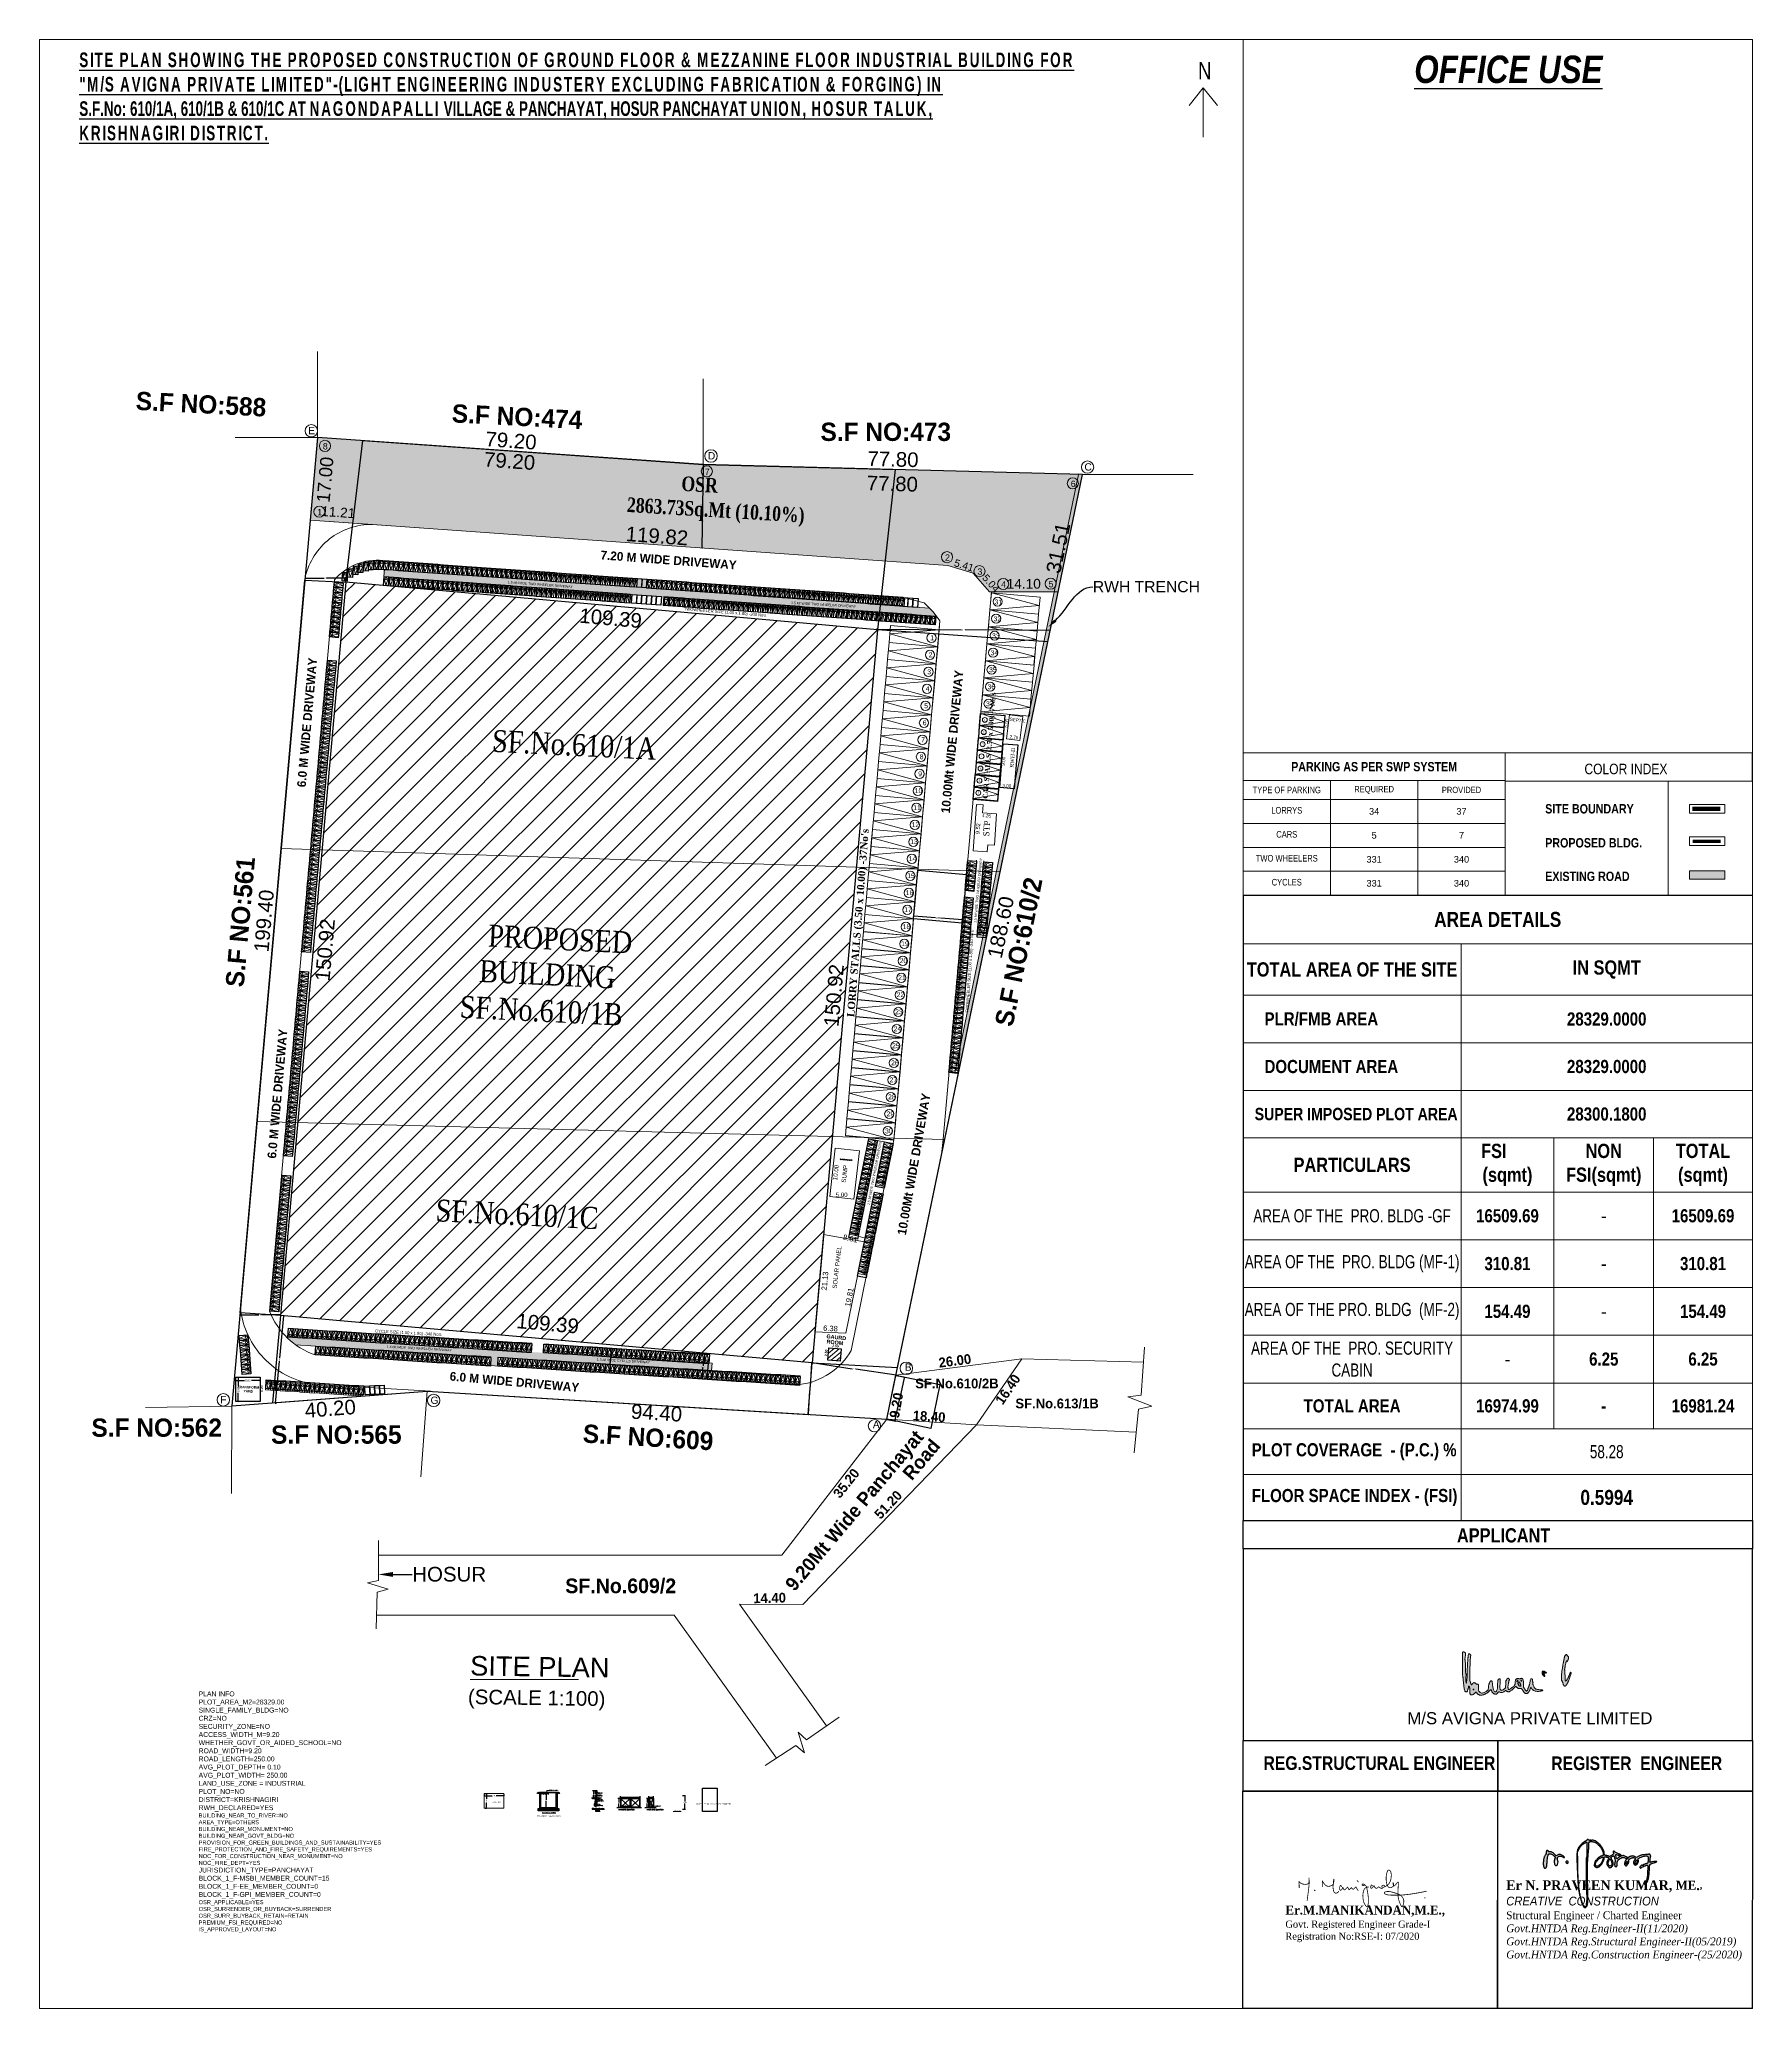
# Model space of a CAD drawing. Header units: metres. Extents: x -1560405 to -1559609, y 42907 to 43310.
# Drawn here: x -1560404.5 to -1560053.3, y 42906.7 to 43310.5 of the extents above; entities that cross this region are included whole.
import ezdxf
from ezdxf import colors
from ezdxf.entities.mleader import LeaderData, LeaderLine
from ezdxf.math import Vec2, Vec3

# ---------------------------------------------------------------- set-up
doc = ezdxf.new("R2010")
doc.units = ezdxf.units.M
doc.header["$LTSCALE"] = 750
doc.header["$MEASUREMENT"] = 0
doc.header["$PDMODE"] = 35
doc.header["$PDSIZE"] = 50
for name, pattern in [('$0$HIDDEN', [0.375, 0.25, -0.125]), ('ACAD_ISO02W100', [15, 12, -3]), ('ACAD_ISO03W100', [30, 12, -18]), ('DASHED2', [9.525, 6.35, -3.175]), ('DOT2', [0.125, 0, -0.125]), ('HIDDEN', [0.375, 0.25, -0.125])]:
    doc.linetypes.add(name, pattern=pattern)
doc.layers.get('0').update_dxf_attribs({"lineweight": 5})
doc.layers.get('Defpoints').update_dxf_attribs({"lineweight": 0})
for name, color, linetype in [('1', 213, 'Continuous'), ('BLK_1_LVL_0_FRONT_SETBACK', 2, 'Continuous'), ('BLK_1_LVL_0_REAR_SETBACK', 11, 'Continuous'), ('BLK_1_LVL_0_SIDE_SETBACK1', 171, 'Continuous'), ('BLK_1_LVL_0_SIDE_SETBACK2', 102, 'Continuous'), ('COMPOUNDWALL', 58, 'Continuous'), ('DIM', 9, 'Continuous'), ('FLOOR-GROUND', 40, 'Continuous'), ('GUARD_ROOM', 2, 'Continuous'), ('MAIN_GATE', 57, 'Continuous'), ('OSR_DIST_FROM_ROAD', 7, 'Continuous'), ('PLOT_BOUNDARY', 70, 'Continuous'), ('ROAD_WIDTH', 7, 'Continuous'), ('RWH', 130, 'Continuous'), ('TE', 7, 'Continuous'), ('TRANSFORMER_YARD', 7, 'Continuous'), ('WAL', 1, 'Continuous'), ('WATER_TANK_CALCULATION', 150, 'Continuous'), ('WICKET_GATE', 57, 'Continuous')]:
    doc.layers.add(name, color=color, linetype=linetype)
for name, color, linetype, plot in [('ANGULAR_PARKING_SLOT_1', 6, 'Continuous', False), ('CYCLE_PARKING', 2, 'Continuous', False), ('DRIVE_WAY', 30, 'Continuous', False), ('PLAN_INFO', 1, 'Continuous', False), ('TWO_WHEELER_DRIVE_WAY', 6, 'Continuous', False), ('TWO_WHEELER_DRIVEWAY', 30, 'Continuous', False), ('TWO_WHEELER_PARKING', 2, 'Continuous', False)]:
    doc.layers.add(name, color=color, linetype=linetype, plot=plot)
for name, color, linetype, lineweight in [('AR_WALL', 7, 'Continuous', 40), ('AS_AT_SITE', 7, 'Continuous', 5), ('BLK_1_DA_RAMP_1', 1, 'Continuous', 0), ('BLK_1_LVL_0_BLDG_FOOT_PRINT', 1, 'Continuous', 5), ('FMB_OR_PLR', 7, 'Continuous', 5), ('FURN', 33, 'Continuous', 18), ('LORRY_PARKING', 7, 'Continuous', 5), ('NORTH_DIRECTION', 7, 'Continuous', 0), ('NOTIFIED_ROAD', 183, 'Continuous', 13), ('OSR_PLAN', 7, 'Continuous', 5), ('SUPER_IMPOSED', 7, 'Continuous', 5), ('TEXT', 2, 'Continuous', 20), ('UG_SUMP', 7, 'Continuous', 5), ('wall', 7, 'Continuous', 30), ('WASTE_DISPOSAL', 7, 'Continuous', 0)]:
    doc.layers.add(name, color=color, linetype=linetype, lineweight=lineweight)
doc.styles.add('145', font='swissc.ttf', dxfattribs={"height": 0.23})
doc.styles.add('2', font='swisscb.ttf', dxfattribs={"height": 0.23})
doc.styles.add('civil tec', font='ARIALNB.TTF', dxfattribs={"height": 0.35})
doc.styles.add('CIVIL TEC- HARI', font='ARIALNB.TTF', dxfattribs={"height": 0.3})
doc.styles.add('DIM 100', font='ARIALN.TTF', dxfattribs={"width": 0.85, "height": 0.23})
doc.styles.add('ED', font='romantic.ttf', dxfattribs={"width": 0.96})
doc.styles.add('JSC-Times New Roman', font='timesbd.ttf')
doc.styles.add('mani', font='swissc.ttf', dxfattribs={"height": 0.23})
doc.styles.add('ROMANTIC', font='romantic.ttf', dxfattribs={"width": 0.8})
doc.styles.add('ROMANTICITALIC', font='romab___.ttf')
doc.styles.add('SH', font='swissc.ttf', dxfattribs={"height": 10})
doc.styles.get("Standard").update_dxf_attribs({"font": 'arial.ttf'})
doc.styles.add('style1', font='romans.shx', dxfattribs={"width": 0.95, "height": 200})
doc.styles.add('STYLE2', font='romant.shx', dxfattribs={"width": 0.8, "height": 4})
doc.styles.add('T', font='ROMAND.shx', dxfattribs={"width": 0.9, "height": 10})
doc.styles.add('T1', font='ROMANS.shx', dxfattribs={"width": 0.96, "height": 4})
doc.styles.add('UATEXT', font='GOTHIC.TTF')
doc.styles.add('USA TEXT', font='GOTHIC.TTF', dxfattribs={"width": 0.8})
doc.dimstyles.new('1-200-GD', dxfattribs={"dimtxt": 0.25, "dimasz": 0.15, "dimexe": 0.1, "dimexo": 0.06, "dimgap": 0.15, "dimtad": 1, "dimzin": 3, "dimdsep": 46, "dimtxsty": 'USA TEXT', "dimblk": 'ARCHTICK', "dimcen": 0, "dimclrd": 252, "dimclrt": 12, "dimadec": 0, "dimazin": 0, "dimtfac": 1, "dimtix": 1, "dimtmove": 2, "dimatfit": 3, "dimldrblk": 'OPEN90', "dimfxl": 0, "dimtolj": 1, "dimtzin": 0, "dimarcsym": 0})
doc.dimstyles.new('Civil mt size large', dxfattribs={"dimtxt": 0.3, "dimasz": 0.15, "dimexe": 0, "dimexo": 0, "dimgap": 0.0625, "dimtad": 0, "dimzin": 0, "dimdsep": 46, "dimtxsty": 'Standard', "dimblk": 'OBLIQUE', "dimcen": 0, "dimse1": 1, "dimse2": 1, "dimclrd": 253, "dimclrt": 7, "dimadec": 0, "dimazin": 3, "dimtfac": 1, "dimtofl": 0, "dimtmove": 1, "dimatfit": 3, "dimfxl": 0, "dimfrac": 2, "dimtolj": 1, "dimtzin": 0, "dimarcsym": 0})
doc.dimstyles.new('CIVIL Mt.', dxfattribs={"dimscale": 0, "dimtxt": 0.4, "dimasz": 0.23, "dimexe": 0.18, "dimexo": 0.0625, "dimgap": 0.2, "dimtad": 0, "dimzin": 0, "dimdsep": 46, "dimtxsty": 'Standard', "dimblk": 'ARCHTICK', "dimcen": 0.09, "dimse1": 1, "dimse2": 1, "dimclrd": 252, "dimclrt": 7, "dimadec": 0, "dimazin": 0, "dimtfac": 1, "dimtofl": 0, "dimtmove": 1, "dimatfit": 3, "dimldrblk": 'ARCHTICK', "dimfxl": 0, "dimfrac": 2, "dimtolj": 1, "dimtzin": 0, "dimlwd": 25, "dimarcsym": 0})
doc.dimstyles.new('DISCOVER SITE OUTRT', dxfattribs={"dimtxt": 3, "dimasz": 0.15, "dimexe": 0, "dimexo": 0, "dimgap": 0.1, "dimtad": 0, "dimzin": 0, "dimdsep": 46, "dimtxsty": 'Standard', "dimblk": 'ARCHTICK', "dimcen": 0, "dimse1": 1, "dimse2": 1, "dimsd1": 1, "dimsd2": 1, "dimclrd": 253, "dimclrt": 7, "dimadec": 0, "dimazin": 3, "dimtfac": 1, "dimtofl": 0, "dimtmove": 1, "dimatfit": 3, "dimfxl": 0, "dimfrac": 2, "dimtolj": 1, "dimtzin": 0, "dimarcsym": 0})
doc.dimstyles.new('GRID DIM 400', dxfattribs={"dimscale": 0, "dimtxt": 0.8, "dimasz": 0.2, "dimexe": 0, "dimexo": 0, "dimgap": 0.2, "dimtad": 0, "dimlfac": -0.1, "dimzin": 1, "dimdsep": 46, "dimtxsty": 'DIM 100', "dimblk": 'ARCHTICK', "dimcen": 0, "dimclrd": 256, "dimclre": 252, "dimclrt": 4, "dimazin": 0, "dimtfac": 1, "dimtix": 1, "dimtofl": 0, "dimtmove": 2, "dimatfit": 0, "dimfxl": 0, "dimtolj": 1, "dimtzin": 0, "dimarcsym": 0})
doc.dimstyles.new('SITE PLAN FMB', dxfattribs={"dimtxt": 2, "dimasz": 0.1, "dimexe": 0.1, "dimexo": 0.1, "dimgap": 0.08, "dimtad": 0, "dimzin": 0, "dimdsep": 46, "dimtxsty": 'Standard', "dimblk": 'OBLIQUE', "dimcen": 0.09, "dimse1": 1, "dimse2": 1, "dimsd1": 1, "dimsd2": 1, "dimclrd": 253, "dimclrt": 7, "dimadec": 0, "dimazin": 0, "dimtfac": 1, "dimtofl": 0, "dimtmove": 1, "dimatfit": 3, "dimfxl": 0, "dimfrac": 2, "dimtolj": 1, "dimtzin": 0, "dimarcsym": 0})
doc.dimstyles.get("Standard").update_dxf_attribs({"dimtxt": 0.18, "dimasz": 0.18, "dimexe": 0.18, "dimexo": 0.0625, "dimgap": 0.09, "dimtad": 1, "dimtih": 1, "dimtoh": 1, "dimdec": 4, "dimzin": 0, "dimdsep": 46, "dimtxsty": 'Standard', "dimblk": 'ARCHTICK', "dimcen": 0.09, "dimadec": 0, "dimazin": 0, "dimtfac": 1, "dimtdec": 4, "dimtofl": 0, "dimtmove": 0, "dimatfit": 3, "dimldrblk": 'ARCHTICK', "dimfxl": 0, "dimtolj": 1, "dimtzin": 0, "dimarcsym": 0})
doc.dimstyles.new('STANDARD$0', dxfattribs={"dimtxt": 7, "dimasz": 3, "dimexe": 3, "dimexo": 1, "dimgap": 1.5, "dimtad": 1, "dimdec": 1, "dimzin": 1, "dimdsep": 46, "dimlunit": 4, "dimtxsty": 'Standard', "dimblk": 'OBLIQUE', "dimcen": 0.09375, "dimdle": 1, "dimclrd": 8, "dimclre": 8, "dimclrt": 7, "dimadec": 1, "dimazin": 0, "dimtfac": 1, "dimtdec": 1, "dimtix": 1, "dimtmove": 2, "dimatfit": 3, "dimldrblk": 'ARCHTICK', "dimfxl": 0, "dimfrac": 2, "dimtolj": 1, "dimtzin": 0, "dimarcsym": 0})
pattern_1 = [(228.01279, (-1560401.78772, 42910.55882), (-30.48, -34.29), [0.512582, -50.745725]), (184.96974, (-1560402.13062, 42910.17782), (45.71999998, 3.81000022), [0.879607, -87.081073]), (132.51045, (-1560403.00692, 42910.10162), (38.10000002, -41.90999999), [0.620222, -61.402084]), (267.27369, (-1560404.49282, 42909.14912), (3.81000001, 76.2), [0.801007, -79.299656]), (292.833654, (-1560404.53092, 42908.34902), (-19.05, 45.72), [0.78545, -77.759712]), (357.27369, (-1560404.22612, 42907.62512), (-76.2, 3.81000001), [0.801007, -79.299656]), (37.69424, (-1560403.42602, 42907.58702), (-49.53, -38.100000003), [1.05929, -104.869673]), (72.25533, (-1560402.58782, 42908.23472), (26.670000007, 83.82), [1.00008, -99.007885]), (121.429566, (-1560402.28302, 42909.18722), (-30.48, 49.53), [0.80372, -79.56832]), (175.23636, (-1560402.70212, 42909.87302), (41.91, -3.81), [0.91757, -44.960905]), (222.397438, (-1560403.61652, 42909.94922), (-45.72, -41.91), [1.186617, -117.47516]), (138.81407, (-1560400.72092, 42909.11102), (-26.67, 22.86), [0.405007, -40.09585]), (171.469234, (-1560401.02572, 42909.37772), (49.53, -7.61999999), [0.770523, -76.28196]), (225, (-1560401.7877, 42909.492), (-5e-16, -3.81), [0.538814, -4.84934]), (203.19859, (-1560402.0544, 42909.9492), (19.05, 7.62), [0.290162, -28.725934]), (291.8014, (-1560402.3211, 42909.8349), (-3.81, 11.43), [0.41035, -20.10713]), (30.96376, (-1560402.1687, 42909.4539), (11.43, 7.62), [0.66648, -21.549447]), (161.56505, (-1560401.5972, 42909.7968), (7.62, -3.81), [0.48193, -11.566347]), (16.38954, (-1560404.53092, 42909.83492), (38.1, 11.43), [0.675132, -66.83824]), (70.346176, (-1560403.88322, 42910.02542), (-15.24, -41.91), [0.5664, -56.073324]), (293.19859, (-1560401.5972, 42910.5588), (-7.62, 19.05), [0.58032, -28.435775]), (343.61046, (-1560401.36862, 42910.02542), (-38.1, 11.43), [0.675132, -66.83824]), (339.44395, (-1560404.53092, 42907.47272), (-19.05, 7.62), [0.651053, -31.9016]), (294.77514, (-1560403.92132, 42907.24412), (-19.05000002, 41.90999999), [0.545508, -54.00539]), (66.80141, (-1560401.5591, 42906.7488), (7.62, 19.05), [0.58032, -28.435775]), (17.354025, (-1560401.33052, 42907.28222), (-49.53, -15.24), [0.638674, -63.228564]), (69.44395, (-1560403.42602, 42906.74882), (-7.62, -19.05), [0.325526, -32.227128]), (101.30993, (-1560401.7877, 42906.7488), (-3.81, 15.24), [0.194272, -19.232992]), (165.96376, (-1560401.8258, 42906.9393), (11.43, -3.81), [0.78545, -14.923582]), (186.009006, (-1560402.58782, 42907.12982), (38.1, 3.81), [0.7279, -72.062047]), (303.69007, (-1560402.1687, 42909.111), (-3.81, 7.62), [0.549486, -13.187665]), (353.157227, (-1560401.86392, 42908.65382), (64.77, -7.619999997), [0.959335, -94.974014]), (60.9454, (-1560400.91142, 42908.53952), (-15.24, -26.67), [0.392262, -38.83409]), (90, (-1560400.721, 42908.8824), (-3.81, 3.81), [0.2286, -3.5814]), (120.25644, (-1560402.66402, 42907.24412), (15.24, -26.67), [0.5293, -52.40091]), (48.01279, (-1560402.93072, 42907.70132), (30.48, 34.29), [1.025164, -50.233143]), (0, (-1560402.245, 42908.4633), (3.81, 3.81), [0.9906, -2.8194]), (325.30485, (-1560401.25432, 42908.46332), (38.10000001, -26.66999998), [0.602414, -59.638975]), (254.0546, (-1560400.759, 42908.1204), (-3.81, -15.24), [0.554744, -27.182475]), (207.645975, (-1560400.91142, 42907.58702), (-72.39, -38.099999995), [0.903218, -89.418697]), (175.42608, (-1560401.71152, 42907.16792), (-49.53, 3.81), [0.955544, -94.59877])]

# ---------------------------------------------------------------- blocks, each defined once
blk = doc.blocks.new('*D621')
at = {"layer": 'Defpoints', "color": 0, "ltscale": 20}
for p in [(-1560325.12, 43031.75), (-1560325.02, 43033.35), (-1560230.8, 43027.57)]:
    blk.add_point(p, dxfattribs=at)
at = {"color": 7, "ltscale": 20, "insert": (-1560278.01, 43028.86), "char_height": 3, "attachment_point": 5, "rotation": 356.4906}
blk.add_mtext('\\A1;94.40', dxfattribs=at)
blk = doc.blocks.new('_ArchTick')
at = {"color": 0, "linetype": 'ByBlock', "const_width": 0.15}
blk.add_lwpolyline([(-0.5, -0.5), (0.5, 0.5)], dxfattribs=at)
blk = doc.blocks.new('*D622')
at = {"layer": 'Defpoints', "color": 0, "ltscale": 20}
for p in [(-1560325.02, 43033.35), (-1560365.1, 43030.24), (-1560364.94, 43028.19)]:
    blk.add_point(p, dxfattribs=at)
at = {"color": 7, "ltscale": 20, "insert": (-1560344.9, 43029.74), "char_height": 3, "attachment_point": 5, "rotation": 4.4344}
blk.add_mtext('\\A1;40.20', dxfattribs=at)
blk = doc.blocks.new('*D623')
at = {"layer": 'Defpoints', "color": 0, "ltscale": 20}
for p in [(-1560347.49, 43228.86), (-1560367.27, 43030.43), (-1560365.1, 43030.24)]:
    blk.add_point(p, dxfattribs=at)
at = {"color": 7, "ltscale": 20, "insert": (-1560358.47, 43129.74), "char_height": 3, "attachment_point": 5, "rotation": 84.9339}
blk.add_mtext('\\A1;199.40', dxfattribs=at)
blk = doc.blocks.new('*D624')
at = {"layer": 'Defpoints', "color": 0, "ltscale": 20}
for p in [(-1560347.49, 43228.86), (-1560347.35, 43230.96), (-1560268.49, 43223.31)]:
    blk.add_point(p, dxfattribs=at)
at = {"color": 7, "ltscale": 20, "insert": (-1560307.84, 43228.18), "char_height": 3, "attachment_point": 5, "rotation": 355.9848}
blk.add_mtext('\\A1;79.20', dxfattribs=at)
blk = doc.blocks.new('*D625')
at = {"layer": 'Defpoints', "color": 0, "ltscale": 20}
for p in [(-1560268.43, 43225.39), (-1560268.49, 43223.31), (-1560190.71, 43221.26)]:
    blk.add_point(p, dxfattribs=at)
at = {"color": 7, "ltscale": 20, "insert": (-1560229.55, 43224.37), "char_height": 3, "attachment_point": 5, "rotation": 358.4903}
blk.add_mtext('\\A1;77.80', dxfattribs=at)
blk = doc.blocks.new('*D626')
at = {"layer": 'Defpoints', "color": 0, "ltscale": 20}
for p in [(-1560190.71, 43221.26), (-1560228.93, 43036.58), (-1560226.55, 43036.08)]:
    blk.add_point(p, dxfattribs=at)
at = {"color": 7, "ltscale": 20, "insert": (-1560207.44, 43128.43), "char_height": 3, "attachment_point": 5, "rotation": 78.3081}
blk.add_mtext('\\A1;188.60', dxfattribs=at)
blk = doc.blocks.new('*T627')
at = {"color": 0, "lineweight": 30}
for q in [(104.42, 0), (0, -128.16)]:
    blk.add_line((0, 0), q, dxfattribs=at)
at = {"color": 0, "linetype": 'ByBlock', "lineweight": -2}
for p, q in [((104.42, 0), (104.42, -128.16)), ((0, -9.94), (104.42, -9.94)), ((44.69, -9.94), (44.69, -128.16)), ((0, -20.5), (104.42, -20.5)), ((0, -30.25), (104.42, -30.25)), ((0, -39.99), (104.42, -39.99)), ((0, -49.73), (104.42, -49.73)), ((63.71, -49.73), (63.71, -109.39)), ((84.16, -49.73), (84.16, -109.39)), ((0, -60.83), (104.42, -60.83)), ((0, -70.62), (104.42, -70.62)), ((0, -80.41), (104.42, -80.41)), ((0, -90.21), (104.42, -90.21)), ((0, -100), (104.42, -100)), ((0, -109.39), (104.42, -109.39)), ((0, -118.77), (104.42, -118.77)), ((0, -128.16), (104.42, -128.16))]:
    blk.add_line(p, q, dxfattribs=at)
at = {"color": 0, "insert": (52.21, -4.97), "char_height": 3.0779, "width": 104.2043, "attachment_point": 5, "style": '2'}
blk.add_mtext('{\\fSwis721 Cn BT|b1|i0|c0|p34;AREA DETAILS}', dxfattribs=at)
at = {"color": 1, "style": '2'}
for s, insert, char_height, width, attachment_point in [('{\\fSwis721 Cn BT|b1|i0|c0|p34;\\C7;TOTAL AREA OF THE SITE }', (22.35, -15.22), 2.924, 44.4825, 5), ('{\\fSwis721 Cn BT|b1|i0|c0|p34;\\C7;IN SQMT}', (74.55, -15.22), 2.924, 59.5104, 5), ('{\\fSwis721 Cn BT|b1|i0|c0|p34;\\C7;FSI       (sqmt)}', (54.2, -55.28), 2.924, 18.8053, 5), ('{\\fSwis721 Cn BT|b1|i0|c0|p34;\\C7;NON FSI(sqmt)}', (73.94, -55.28), 2.924, 20.2425, 5), ('{\\fSwis721 Cn BT|b1|i0|c0|p34;\\C7;TOTAL (sqmt)}', (94.29, -55.28), 2.924, 20.0397, 5), ('{\\fSwis721 Cn BT|b1|i0|c0|p34;\\C7;PARTICULARS }', (22.35, -55.28), 2.924, 44.4825, 5), ('{\\fSwis721 LtCn BT|b0|i0|c0|p34;\\C0;AREA OF THE  PRO. BLDG -GF }', (22.35, -65.72), 2.6932, 44.4825, 5), ('{\\C0;16509.69', (54.2, -65.72), 2.6932, 18.1358, 5), ('{\\fSwis721 LtCn BT|b0|i0|c0|p34;\\C0;AREA OF THE  PRO. BLDG (MF-1)}', (22.35, -75.52), 2.6932, 44.4825, 5), ('{\\C0;310.81', (54.2, -75.52), 2.6932, 18.1358, 5), ('{\\fSwis721 LtCn BT|b0|i0|c0|p34;\\C0;AREA OF THE PRO. BLDG  (MF-2)}', (22.35, -85.31), 2.6932, 44.4825, 5), ('{\\C0;154.49', (54.2, -85.31), 2.6932, 18.1358, 5), ('{\\fSwis721 LtCn BT|b0|i0|c0|p34;\\C0;AREA OF THE  PRO. SECURITY CABIN}', (22.35, -95.1), 2.6932, 44.4825, 5), ('{\\C0;6.25', (73.94, -95.1), 2.693, 19.573, 5), ('{\\C7;TOTAL AREA}', (22.35, -104.69), 2.6932, 44.4825, 5), ('{\\C7; PLOT COVERAGE  - (P.C.) %}', (0.92, -114.08), 2.6932, 42.8587, 4), ('{\\fSwis721 LtCn BT|b0|i0|c0|p34;\\C256;58.28}', (74.55, -114.08), 2.6932, 58.6207, 5), ('{\\C7; FLOOR SPACE INDEX - (FSI)}', (0.92, -123.46), 2.6932, 42.8587, 4), ('{\\C256;0.5994}', (74.55, -123.46), 3.0779, 58.6207, 5)]:
    blk.add_mtext(s, dxfattribs=dict(at, insert=insert, char_height=char_height, width=width, attachment_point=attachment_point))
at = {"color": 0}
for s, insert, char_height, width, attachment_point in [('{\\fSwis721 Cn BT|b1|i0|c0|p34;     PLR/FMB AREA}', (0.11, -25.38), 2.6932, 44.4825, 4), ('{\\fSwis721 Cn BT|b1|i0|c0|p34;\\C7;28329.0000', (74.55, -25.38), 2.6932, 59.5104, 5), ('{\\fSwis721 Cn BT|b1|i0|c0|p34;     DOCUMENT AREA}', (0.11, -35.12), 2.6932, 44.4825, 4), ('{\\fSwis721 Cn BT|b1|i0|c0|p34;\\C7;28329.0000', (74.55, -35.12), 2.6932, 59.5104, 5), ('{\\fSwis721 Cn BT|b1|i0|c0|p34;  \\H1.0933x; SUPER IMPOSED PLOT AREA}', (0.11, -44.86), 2.3084, 44.4825, 4), ('{\\fSwis721 Cn BT|b1|i0|c0|p34;\\C7;28300.1800', (74.55, -44.86), 2.6932, 59.5104, 5), ('{\\fSwis721 Cn BT|b1|i0|c0|p34;\\C7;16509.69}', (94.29, -65.72), 2.6932, 19.3702, 5), ('-', (73.94, -65.72), 2.69, 19.573, 5), ('-', (73.94, -75.52), 2.69, 19.573, 5), ('{\\fSwis721 Cn BT|b1|i0|c0|p34;\\C7;310.81}', (94.29, -75.52), 2.6932, 19.3702, 5), ('{\\fSwis721 Cn BT|b1|i0|c0|p34;\\C7;154.49}', (94.29, -85.31), 2.6932, 19.3702, 5), ('-', (73.94, -85.31), 2.69, 19.573, 5), ('-', (54.2, -95.1), 2.74, 18.1358, 5), ('{\\fSwis721 Cn BT|b1|i0|c0|p34;\\C7;6.25}', (94.29, -95.1), 2.6932, 19.3702, 5), ('{\\fSwis721 Cn BT|b1|i0|c0|p34;\\C7;16974.99}', (54.2, -104.69), 2.6932, 18.1358, 5), ('{\\fSwis721 Cn BT|b1|i0|c0|p34;\\C7;-}', (73.94, -104.69), 2.6932, 19.573, 5), ('{\\fSwis721 Cn BT|b1|i0|c0|p34;\\C7;16981.24}', (94.29, -104.69), 2.6932, 19.3702, 5)]:
    blk.add_mtext(s, dxfattribs=dict(at, insert=insert, char_height=char_height, width=width, attachment_point=attachment_point))
blk = doc.blocks.new('A$C22BC7C6B')
at = {"layer": 'FLOOR-GROUND', "ltscale": 0.25}
h = blk.add_hatch(color=215, dxfattribs=at)
h.dxf.hatch_style = 1
h.paths.add_polyline_path([(1.38, 15.39, -0.024363), (1.52, 15.89, -0.195166), (1.67, 16.07, -0.122927), (1.96, 16.14, -0.073481), (2.31, 16.09, -0.061312), (2.7, 15.92, -0.043716), (3.08, 15.65, -0.011654), (3.27, 15.48, -0.016507), (3.43, 15.32, -0.012583), (3.55, 15.18, -0.175888), (3.57, 15.12, -0.061547), (3.56, 15.05, -0.006493), (3.53, 14.9, -0.00795), (3.47, 14.72, -0.006301), (3.41, 14.53, 0.057403), (3.31, 14.06, 0.042048), (3.3, 13.54, 0.043), (3.38, 13.06, 0.124287), (3.53, 12.76, 0.288476), (3.94, 12.65, 0.217271), (4.31, 12.96, 0.110727), (4.46, 13.69, 0.095106), (4.3, 14.46, -0.057885), (4.22, 14.75, -0.120955), (4.24, 14.98, -0.127028), (4.36, 15.17, -0.067334), (4.59, 15.33, -0.085381), (4.89, 15.43, -0.065372), (5.22, 15.43, -0.057808), (5.59, 15.34, -0.043048), (5.96, 15.16, 0.056246), (6.29, 15.02, 0.651042), (6.36, 15.09, 0.116025), (6.16, 15.34, 0.027736), (5.74, 15.65, 0.049267), (5.33, 15.85, 0.071712), (4.95, 15.94, 0.078647), (4.58, 15.91, 0.074871), (4.23, 15.77), (3.87, 15.55), (3.4, 16.05, 0.044769), (3.01, 16.39, 0.054906), (2.6, 16.63, 0.063105), (2.2, 16.75, 0.11724), (1.87, 16.72, -0.080741), (1.77, 16.71, -0.136973), (1.69, 16.73, -0.107742), (1.62, 16.8, -0.038649), (1.56, 16.92, 0.101242), (1.42, 17.1, 0.187068), (1.25, 17.17, 0.195076), (1.09, 17.1, 0.109637), (0.97, 16.92, 0.028827), (0.93, 16.8, 0.016962), (0.9, 16.65, 0.017137), (0.88, 16.51, 0.027921), (0.87, 16.38, -0.057773), (0.86, 16.25, -0.03242), (0.81, 16.11, -0.031914), (0.75, 15.96, -0.044639), (0.67, 15.84, 0.040816), (0.47, 15.54, 0.034629), (0.31, 15.2, 0.032853), (0.2, 14.82, 0.028731), (0.12, 14.41, -0.001679), (0.1, 14.2, -0.001209), (0.07, 13.96, -0.00122), (0.04, 13.73, -0.002643), (0.01, 13.56, 0.039157), (0, 13.38, 0.014602), (0.01, 13.12, 0.014364), (0.04, 12.84, 0.016872), (0.08, 12.57, 0.014595), (0.15, 12.26, 0.05047), (0.23, 12.06, 0.079478), (0.31, 11.93, 0.09319), (0.43, 11.85, 0.191225), (0.72, 11.83, 0.221276), (0.92, 12.02, 0.064023), (1.04, 12.54, 0.007396), (1.16, 13.72, -0.009291), (1.27, 14.68, -0.021923)])
h.paths.add_polyline_path([(3.81, 14.09, -0.284834), (3.92, 14.08, -0.121705), (3.97, 14.01, -0.031605), (4.01, 13.89, -0.030223), (4.04, 13.74, -0.026816), (4.06, 13.57, -0.018804), (4.06, 13.38, -0.071407), (4.03, 13.26, -0.13978), (3.99, 13.2, -0.175285), (3.92, 13.17, -0.047882), (3.86, 13.18, -0.063404), (3.81, 13.19, -0.078644), (3.78, 13.22, -0.177919), (3.76, 13.25, -0.011684), (3.72, 13.73, -0.061099), (3.74, 14, -0.247541)], flags=16)
h.paths.add_polyline_path([(7.32, 13.93, 0.119256), (7.13, 13.97, 0.063258), (7.02, 13.96, 0.084958), (6.93, 13.92, 0.0895), (6.86, 13.85, 0.078839), (6.82, 13.77, 0.180532), (6.83, 13.51, 0.175612), (7.01, 13.32, 0.188584), (7.27, 13.29, 0.198377), (7.46, 13.45, 0.131431), (7.51, 13.63, 0.138603), (7.45, 13.8, 0.13394)])
h.paths.add_polyline_path([(14.34, 20.07, 0.080215), (14.44, 20.1, 0.053267), (14.49, 20.14, 0.088975), (14.52, 20.18, -0.267468), (14.64, 20.24, -0.033705), (14.95, 20.21, -0.036095), (15.3, 20.13, -0.03961), (15.62, 20, -0.048341), (16.1, 19.69, -0.017643), (16.72, 19.18, -0.013829), (17.26, 18.67, -0.668426), (17.21, 18.57, 0.589544), (17.21, 18.56, 0.046673), (17.24, 18.51, 0.027013), (17.31, 18.45, 0.012428), (17.4, 18.37, -0.076878), (17.58, 18.18, -0.018465), (17.81, 17.81, -0.019438), (18.02, 17.41, -0.056189), (18.12, 17.12, 0.021064), (18.13, 17.07, 0.008305), (18.16, 17.01, 0.008205), (18.18, 16.94, 0.015903), (18.22, 16.84, -0.016572), (18.26, 16.65, -0.012517), (18.29, 16.49, -0.012316), (18.3, 16.32, 0.026653), (18.34, 15.98, 0.115478), (18.42, 15.8, 0.164686), (18.56, 15.7, 0.071102), (18.78, 15.67, -0.024145), (18.89, 15.67, -0.040811), (18.98, 15.65, -0.067656), (19.06, 15.62, 0.038662), (19.05, 15.47, 0.189955), (19.07, 15.41, 0.405796), (19.12, 15.41, 0.074993), (19.17, 15.47, -0.105833), (19.27, 15.57, -0.14048), (19.4, 15.54, -0.014179), (19.58, 15.45, 0.038402), (19.78, 15.36, 0.147104), (19.92, 15.35, 0.081777), (20.08, 15.41, 0.007105), (20.45, 15.65, 0.007171), (20.89, 15.95, 0.067291), (21.06, 16.1, 0.178878), (21.11, 16.23, 0.120071), (21.07, 16.39, -0.094663), (20.97, 16.69, -0.250613), (21.05, 16.9, -0.282593), (21.26, 16.93, -0.106446), (21.5, 16.75, 0.061967), (21.75, 16.55, 0.021573), (22.14, 16.32, 0.019607), (22.54, 16.12, 0.103148), (22.78, 16.07, -0.113038), (22.95, 16.03, -0.044734), (23.15, 15.91, -0.043594), (23.32, 15.77, -0.342817), (23.33, 15.68, 0.422796), (23.35, 15.6, 0.086314), (23.5, 15.54, 0.061796), (23.71, 15.53, 0.106522), (23.88, 15.58, -0.190562), (24.07, 15.6, -0.023433), (24.48, 15.47, -0.027954), (24.92, 15.28, -0.038364), (25.29, 15.05, 0.057268), (25.39, 15, 0.137713), (25.47, 14.99, 0.11328), (25.55, 15.02, 0.03222), (25.66, 15.11, -0.024988), (25.74, 15.18, -0.023754), (25.84, 15.24, -0.034302), (25.96, 15.3, 0.047218), (26.05, 15.32, 0.019257), (26.12, 15.34, 0.019243), (26.18, 15.37, 0.031537), (26.24, 15.4, -0.117277), (26.48, 15.48, -0.046074), (26.84, 15.48, -0.044643), (27.22, 15.41, -0.060374), (27.54, 15.28), (27.94, 15.06), (28.68, 15.43, -0.016182), (29.13, 15.63, -0.0381), (29.47, 15.75, -0.033062), (29.87, 15.82, -0.009664), (30.47, 15.88, 0.004382), (30.89, 15.91, 0.005461), (31.28, 15.95, 0.004485), (31.6, 15.99, 0.041748), (31.74, 16.02, -0.082543), (31.86, 16.04, -0.158254), (31.95, 16.01, -0.097501), (32.03, 15.92, -0.020285), (32.13, 15.72, -0.020147), (32.2, 15.56, -0.050515), (32.23, 15.43, -0.11482), (32.23, 15.3, 0.27975), (32.12, 15.17, 0.004599), (32.06, 14.41, 0.003833), (32.01, 13.64, 0.521419), (32.09, 13.57, 0.001548), (32.27, 13.62, 0.002887), (32.46, 13.67, 0.001964), (32.67, 13.72, -0.028359), (33.14, 13.82, -0.025871), (33.63, 13.87, -0.032313), (33.99, 13.86, -0.649916), (34.02, 13.78, -0.082239), (33.95, 13.74, -0.007325), (33.76, 13.66, -0.009399), (33.53, 13.56, -0.007193), (33.27, 13.47, 0.003137), (32.53, 13.21, 0.031363), (32.23, 13.09, 0.081222), (32.07, 12.97, 0.104562), (31.97, 12.82, 0.063571), (31.93, 12.67, 0.004636), (31.89, 12.24, 0.006415), (31.85, 11.72, 0.004812), (31.82, 11.16, -0.016395), (31.69, 9.57, -0.040729), (31.47, 8.42, -0.058638), (31.15, 7.64, -0.143011), (30.71, 7.21, -0.019822), (30.54, 7.12, -0.070355), (30.42, 7.09, -0.115582), (30.33, 7.1, -0.115225), (30.26, 7.15, -0.119939), (30.21, 7.23, -0.198204), (30.27, 7.31, -0.024902), (30.39, 7.36, 0.075075), (30.5, 7.42, 0.047428), (30.61, 7.52, 0.044715), (30.7, 7.65, 0.0459), (30.77, 7.79, -0.006061), (30.82, 7.93, -0.005268), (30.88, 8.08, -0.005309), (30.94, 8.21, -0.015534), (30.98, 8.29, 0.081912), (31.09, 8.62, 0.011643), (31.18, 9.32, 0.011869), (31.26, 10.22, 0.006867), (31.32, 11.3, 0.002832), (31.34, 12.13, 0.023043), (31.33, 12.52, 0.057199), (31.3, 12.71, 0.329995), (31.22, 12.77, 0.092695), (30.88, 12.71, 0.01193), (30.21, 12.43, 0.009153), (29.53, 12.12, 0.157623), (29.36, 11.95, -0.041519), (29.29, 11.85, -0.362055), (29.19, 11.83, -0.054122), (29.12, 11.88, -0.094995), (29.01, 12.01, -0.14291), (28.98, 12.14, -0.121392), (29.03, 12.3, -0.058474), (29.16, 12.46, -0.040026), (29.33, 12.61, -0.067828), (29.5, 12.7, -0.101131), (29.64, 12.72, -0.246984), (29.73, 12.67, 0.096365), (29.76, 12.63, 0.20019), (29.84, 12.61, 0.101778), (29.88, 12.63, 0.19138), (29.93, 12.69, 0.240627), (29.93, 12.77, -0.448912), (29.95, 12.84, -0.01543), (30.25, 12.98, -0.022257), (30.61, 13.12, -0.020845), (31, 13.23, 0.064202), (31.22, 13.31, 0.167917), (31.34, 13.44, 0.079605), (31.4, 13.66, 0.007693), (31.44, 14.24, 0.018944), (31.46, 15.05, 0.174322), (31.34, 15.38, 0.22554), (31.06, 15.51, 0.033381), (30.41, 15.46, 0.028335), (29.88, 15.35, 0.025114), (29.34, 15.17, 0.025827), (28.88, 14.97, 0.07079), (28.58, 14.76, 0.033535), (28.48, 14.65, 0.101896), (28.44, 14.57, 0.126944), (28.43, 14.48, 0.066805), (28.47, 14.37, -0.153143), (28.56, 13.9, -0.093635), (28.39, 13.36, -0.096524), (28.04, 12.93, -0.175775), (27.62, 12.77, -0.205862), (27.24, 12.93, -0.179536), (27.07, 13.33, -0.110387), (27.18, 13.91, -0.060358), (27.53, 14.55, 0.027199), (27.63, 14.69, 0.251078), (27.63, 14.76, 0.168743), (27.57, 14.82, 0.011598), (27.35, 14.92, 0.073089), (27.05, 15, 0.070667), (26.73, 14.98, 0.059635), (26.39, 14.88, 0.033447), (26, 14.68, 0.032638), (25.83, 14.56, 0.086948), (25.74, 14.45, 0.093811), (25.69, 14.32, 0.042266), (25.67, 14.14, -0.014352), (25.67, 13.99, -0.009117), (25.66, 13.81, -0.009157), (25.64, 13.64, -0.016726), (25.61, 13.5, -0.085939), (25.51, 13.22, -0.039795), (25.28, 12.91, -0.03763), (25.03, 12.64, -0.182213), (24.84, 12.57, -0.138576), (24.67, 12.62, -0.090769), (24.52, 12.76, -0.082024), (24.41, 12.95, -0.082827), (24.37, 13.17, -0.07244), (24.42, 13.48, -0.025674), (24.57, 13.9, -0.018186), (24.75, 14.3, -0.283805), (24.87, 14.37, 0.144713), (24.91, 14.38, 0.099391), (24.94, 14.42, 0.083624), (24.97, 14.47, 0.066586), (24.97, 14.52, 0.218066), (24.9, 14.69, 0.047629), (24.63, 14.88, 0.04799), (24.31, 15.02, 0.084164), (24.02, 15.07, 0.091422), (23.6, 14.99, 0.035957), (23.06, 14.73, 0.03164), (22.59, 14.43, 0.255277), (22.47, 14.17, -0.054964), (22.43, 14.09, -0.036413), (22.38, 14.03, -0.035567), (22.33, 13.98, 0.135548), (22.26, 13.88, 0.036122), (22.21, 13.7, 0.027574), (22.17, 13.44, 0.011644), (22.15, 13.09, -0.006058), (22.13, 12.62, -0.063802), (22.09, 12.43, -0.171373), (22.02, 12.34, -0.108979), (21.89, 12.29, -0.192433), (21.61, 12.36, -0.167472), (21.43, 12.61, -0.09696), (21.39, 13.04, -0.040533), (21.49, 13.63, 0.027784), (21.55, 13.9, 0.049454), (21.56, 14.12, 0.039916), (21.53, 14.38, 0.012395), (21.44, 14.75, 0.008812), (21.37, 15.01, 0.011657), (21.29, 15.25, 0.009174), (21.22, 15.44, 0.102922), (21.17, 15.51, 0.230972), (21.11, 15.53, 0.05402), (21, 15.51, 0.040903), (20.85, 15.44, 0.020666), (20.68, 15.34, 0.018749), (20.42, 15.15, 0.094658), (20.3, 15.02, 0.231611), (20.3, 14.92, 0.186013), (20.39, 14.81, -0.082498), (20.44, 14.74, -0.088227), (20.47, 14.63, 0.108476), (20.49, 14.54, 0.033064), (20.53, 14.45, 0.031475), (20.59, 14.35, 0.032639), (20.66, 14.26, -0.105818), (20.85, 13.95, -0.051596), (20.96, 13.48, -0.051414), (20.97, 13.01, -0.098138), (20.86, 12.64, -0.074164), (20.62, 12.31, -0.080305), (20.31, 12.07, -0.096583), (19.98, 11.98, -0.183334), (19.72, 12.05, -0.070098), (19.56, 12.21, -0.016563), (19.34, 12.51, -0.01658), (19.14, 12.84, -0.069791), (19.05, 13.05, -0.101701), (19.04, 13.31, -0.031424), (19.12, 13.69, -0.030496), (19.27, 14.11, -0.032442), (19.47, 14.49, 0.02169), (19.55, 14.64, 0.029459), (19.61, 14.79, 0.029606), (19.64, 14.9, 0.193539), (19.63, 14.96, 0.157782), (19.58, 15.01, 0.015169), (19.42, 15.07, 0.018135), (19.23, 15.12, 0.01334), (19.01, 15.18, 0.024162), (18.6, 15.24, 0.160984), (18.41, 15.2, 0.215181), (18.31, 15.05, 0.046804), (18.27, 14.75, -0.089283), (18.2, 14.36, -0.024725), (17.95, 13.79, -0.025655), (17.63, 13.21, -0.041113), (17.29, 12.76, -0.05641), (16.76, 12.28, -0.108887), (16.23, 12.06, -0.149391), (15.78, 12.11, -0.146431), (15.42, 12.41, -0.165823), (15.3, 12.87, -0.061548), (15.44, 13.54, -0.062534), (15.72, 14.13, -0.216413), (16.07, 14.36, 0.019348), (16.18, 14.38, 0.159799), (16.22, 14.4, 1.232282), (16.21, 14.46, -0.383296), (16.12, 14.57, -0.104202), (16.19, 14.68, -0.017323), (16.33, 14.81, -0.017064), (16.45, 14.91, -0.020628), (16.57, 14.99, -0.026087), (16.71, 15.07, 0.145793), (16.79, 15.08, 0.039474), (16.85, 15.12, 0.037154), (16.92, 15.17, 0.038843), (16.97, 15.22, -0.084145), (17.05, 15.29, -0.021728), (17.2, 15.37, -0.021479), (17.37, 15.45, -0.02039), (17.56, 15.51, 0.013959), (17.85, 15.61, 0.134698), (17.96, 15.68, 0.167816), (18, 15.79, 0.024747), (17.99, 16.04, 0.059893), (17.86, 16.71, 0.041409), (17.57, 17.43, 0.039305), (17.13, 18.13, 0.039317), (16.59, 18.75, 0.009156), (16.33, 19, 0.010011), (16.06, 19.23, 0.009523), (15.83, 19.42, 0.04814), (15.69, 19.51, 0.048397), (15.33, 19.66, 0.027419), (14.87, 19.76, 0.02735), (14.41, 19.81, 0.065767), (14.08, 19.79, 0.030198), (13.87, 19.73, 0.16109), (13.78, 19.66, 0.12838), (13.73, 19.54, 0.016501), (13.72, 19.27, -0.007752), (13.67, 18.39, -0.001817), (13.58, 16.92, -0.000243), (13.46, 15.28, -0.120361), (13.43, 15.19, 0.125143), (13.38, 15.03, 0.00077), (13.31, 13.57, 0.003609), (13.25, 12.17, 0.00747), (13.23, 11.07, 0.005436), (13.24, 10.44, 0.00128), (13.26, 9.39, 0.001319), (13.29, 8.19, 0.001298), (13.33, 6.97, -0.002622), (13.38, 4.96, -0.00497), (13.4, 3.34, -0.004861), (13.39, 2.09, -0.036431), (13.34, 1.5, -0.005103), (13.26, 1.01, -0.01895), (13.19, 0.71, -0.022884), (13.13, 0.51, -0.315028), (13.07, 0.47, 0.181611), (13.03, 0.46, 0.08086), (12.98, 0.39, 0.055769), (12.92, 0.28, -0.072678), (12.89, 0.2, -0.049345), (12.82, 0.12, -0.049033), (12.74, 0.06, -0.068288), (12.66, 0.02, -0.32014), (12.2, 0.17, -0.058686), (11.74, 0.98, -0.0378), (11.27, 2.35, -0.014115), (10.82, 4.32, -0.01402), (10.62, 5.47, -0.012178), (10.48, 6.67, -0.009014), (10.37, 8.18, -0.003287), (10.27, 10.32, 0.000147), (10.22, 11.33, 0.000165), (10.18, 12.31, 0.000151), (10.14, 13.14, 0.00089), (10.12, 13.57, -0.007833), (10.08, 14.86, -0.014951), (10.09, 15.89, -0.017578), (10.16, 16.68, -0.064711), (10.28, 17.17, 0.057939), (10.28, 17.2, 0.04537), (10.29, 17.27, 0.051941), (10.28, 17.32, -0.008727), (10.35, 17.5, -0.010979), (10.43, 17.67, -0.007788), (10.52, 17.87, -0.054155), (10.85, 18.38, -0.027022), (11.37, 18.94, -0.026959), (11.96, 19.46, -0.046904), (12.5, 19.82, 0.020462), (12.72, 19.94, 0.025218), (12.91, 20.08, 0.024938), (13.05, 20.2, 0.138522), (13.11, 20.29, -0.111854), (13.17, 20.42, -0.227564), (13.27, 20.46, -0.105011), (13.43, 20.42, -0.016923), (13.72, 20.27, 0.020024), (13.86, 20.21, 0.038932), (13.97, 20.16, 0.058643), (14.05, 20.15, 0.352251), (14.07, 20.17, -0.214658), (14.1, 20.24, -0.095907), (14.14, 20.27, -0.351932), (14.24, 20.24, -0.147072), (14.22, 20.17, 0.131946), (14.21, 20.13, 0.262232), (14.26, 20.08, 0.102125)])
h.paths.add_polyline_path([(13, 19.58, -0.187628), (13.04, 19.51, -0.00194), (13.06, 18.91, -0.005891), (13.08, 18.23, -0.003752), (13.08, 17.43, -0.001823), (13.08, 16.63, -0.002898), (13.07, 15.95, -0.000657), (13.05, 15.35, -0.129666), (13.04, 15.29, 0.133232), (12.89, 14.79, 0.0012), (12.86, 10.89, 0.00448), (12.88, 7.24, 0.014642), (12.98, 4.82, -0.017041), (13.04, 3.21, -0.021385), (12.98, 1.71, -0.014866), (12.84, 0.48, -0.37316), (12.6, 0.27, -0.157604), (12.46, 0.32, -0.041744), (12.28, 0.48, -0.039203), (12.09, 0.69, -0.036806), (11.94, 0.94, -0.039275), (11.76, 1.36, -0.005668), (11.48, 2.25, -0.006957), (11.21, 3.18, -0.014163), (11.03, 3.92, -0.00906), (10.89, 4.65, -0.008994), (10.78, 5.38, -0.009069), (10.69, 6.11, -0.009589), (10.63, 6.82, 0.002099), (10.61, 7.17, 0.001601), (10.58, 7.55, 0.001598), (10.55, 7.91, 0.003743), (10.52, 8.17, -0.014432), (10.46, 9.07, -0.003014), (10.4, 10.65, -0.003154), (10.36, 12.49, -0.002943), (10.34, 14.38), (10.32, 16.73), (10.69, 17.48, -0.019808), (10.86, 17.79, -0.014726), (11.08, 18.13, -0.014943), (11.3, 18.44, -0.032341), (11.49, 18.65, -0.032215), (11.91, 19.02, -0.026105), (12.39, 19.35, -0.018713), (12.85, 19.61, -0.326156)], flags=16)
h.paths.add_polyline_path([(17.52, 15.05, -0.013969), (17.83, 15.15, -0.235087), (17.93, 15.13, -0.261357), (17.97, 15.04, -0.016924), (17.93, 14.75, -0.048798), (17.78, 14.15, -0.045639), (17.51, 13.58, -0.046013), (17.14, 13.07, -0.05126), (16.7, 12.66, -0.038886), (16.4, 12.47, -0.093409), (16.14, 12.39, -0.128181), (15.93, 12.42, -0.112681), (15.75, 12.55, -0.26167), (15.63, 13.08, -0.081593), (16, 13.85, -0.068726), (16.7, 14.59, -0.084349)], flags=16)
h.paths.add_polyline_path([(19.92, 14.54, -0.360095), (20.1, 14.49, -0.034056), (20.35, 14.07, -0.051969), (20.51, 13.66, -0.05923), (20.57, 13.24, -0.068455), (20.53, 12.87, -0.14836), (20.39, 12.64, -0.116285), (20.16, 12.51, -0.093879), (19.88, 12.49, -0.117798), (19.66, 12.56, -0.253296), (19.57, 12.72, 0.036188), (19.56, 12.81, 0.0261), (19.54, 12.9, 0.026505), (19.52, 12.99, 0.050508), (19.48, 13.06, -0.13057), (19.45, 13.15, -0.035129), (19.46, 13.3, -0.030056), (19.49, 13.49, -0.017987), (19.54, 13.71, -0.014922), (19.76, 14.36, -0.203774)], flags=16)
h.paths.add_polyline_path([(21.94, 15.98, -0.034284), (22.42, 15.77, 0.01656), (22.59, 15.7, 0.017107), (22.75, 15.63, 0.017081), (22.9, 15.59, 0.067227), (22.99, 15.57, -0.156654), (23.13, 15.53, -0.284324), (23.17, 15.43, -0.192107), (23.1, 15.31, -0.102075), (22.94, 15.24, 0.053816), (22.83, 15.2, 0.022666), (22.7, 15.12, 0.022116), (22.56, 15.03, 0.026843), (22.43, 14.93, -0.023828), (22.23, 14.75, -0.101183), (22.09, 14.69, -0.230096), (21.99, 14.71, -0.165192), (21.93, 14.8, -0.01009), (21.73, 15.63, -0.17295), (21.76, 15.9, -0.376367)], flags=16)
h.paths.add_polyline_path([(22.64, 15.96, -0.018893), (22.71, 15.96, -0.02849), (22.78, 15.96, -0.092497), (22.84, 15.95, -0.517751), (22.85, 15.91, -0.126454), (22.81, 15.89, -0.060344), (22.76, 15.89, -0.054161), (22.71, 15.89, -0.051393), (22.65, 15.9, -0.068229), (22.6, 15.93, -0.241651)], flags=16)
h.paths.add_polyline_path([(25.12, 14.84, -0.080552), (25.17, 14.87, -0.062278), (25.23, 14.87, -0.09109), (25.3, 14.86, -0.310716), (25.33, 14.81, -0.139169), (25.32, 14.77, -0.060812), (25.29, 14.73, -0.05103), (25.25, 14.7, -0.053229), (25.21, 14.68, -0.118808), (25.15, 14.67, -0.162303), (25.1, 14.7, -0.096318), (25.08, 14.73, -0.144781), (25.08, 14.79, -0.13885)], flags=16)
h.paths.add_polyline_path([(25.13, 13.25, 0.037663), (25.21, 13.38, 0.038775), (25.26, 13.51, 0.071955), (25.27, 13.62, 0.037227), (25.27, 13.72, 0.055982), (25.24, 13.8, 0.073461), (25.21, 13.85, 0.230177), (25.18, 13.87, 0.224036), (25.05, 13.81, 0.049463), (24.91, 13.6, 0.049935), (24.81, 13.36, 0.108612), (24.79, 13.15), (24.82, 12.92), (25.05, 13.15, 0.048154)], flags=16)
h.paths.add_polyline_path([(27.73, 13.97, -0.114608), (27.94, 14.22, -0.372938), (28.09, 14.21, -0.195774), (28.17, 14.01, -0.079379), (28.14, 13.78, -0.030075), (28.02, 13.48, -0.029432), (27.87, 13.2, -0.099251), (27.72, 13.05, -0.215986), (27.6, 13.03, -0.26313), (27.52, 13.1, -0.109228), (27.5, 13.3, -0.041754), (27.56, 13.57, -0.048261)], flags=16)
at = {"color": 215}
for points in [[(13.11, 20.29, -0.138522), (13.05, 20.2, -0.024937), (12.91, 20.08, -0.025218), (12.72, 19.94, -0.020462), (12.5, 19.82, 0.046904), (11.96, 19.46, 0.026959), (11.37, 18.94, 0.027022), (10.85, 18.38, 0.054153), (10.52, 17.87, 0.00779), (10.43, 17.67, 0.010974), (10.35, 17.5, 0.007402), (10.29, 17.35, 0.132114), (10.28, 17.3, -0.030029), (10.29, 17.27, -0.02398), (10.29, 17.23, -0.024578), (10.28, 17.2, -0.054685), (10.28, 17.17, 0.064711), (10.16, 16.68, 0.017578), (10.09, 15.89, 0.014951), (10.08, 14.86, 0.007833), (10.12, 13.57, -0.00089), (10.14, 13.14, -0.000151), (10.18, 12.31, -0.000165), (10.22, 11.33, -0.000147), (10.27, 10.32, 0.003287), (10.37, 8.18, 0.009014), (10.48, 6.67, 0.012179), (10.62, 5.47, 0.014018), (10.82, 4.32, 0.014116), (11.27, 2.35, 0.0378), (11.74, 0.98, 0.058686), (12.2, 0.17, 0.320138), (12.66, 0.02, 0.06829), (12.74, 0.06, 0.049033), (12.82, 0.12, 0.049345), (12.89, 0.2, 0.072678), (12.92, 0.28, -0.035891), (12.95, 0.35, -0.046403), (12.99, 0.42, -0.054021), (13.03, 0.46, -0.181611), (13.07, 0.47, 0.315028), (13.13, 0.51, 0.022884), (13.19, 0.71, 0.01895), (13.26, 1.01, 0.005103), (13.34, 1.5, 0.036431), (13.39, 2.09, 0.004861), (13.4, 3.34, 0.00497), (13.38, 4.96, 0.002622), (13.33, 6.97, -0.001298), (13.29, 8.19, -0.001319), (13.26, 9.39, -0.001281), (13.24, 10.44, -0.005437), (13.23, 11.07, -0.007469), (13.25, 12.17, -0.003609), (13.31, 13.57, -0.00077), (13.38, 15.03, -0.125143), (13.43, 15.19, 0.120361), (13.46, 15.28, 0.000243), (13.58, 16.92, 0.001817), (13.67, 18.39, 0.007752), (13.72, 19.27, -0.016501), (13.73, 19.54, -0.12838), (13.78, 19.66, -0.16109), (13.87, 19.73, -0.030196), (14.08, 19.79, -0.06577), (14.41, 19.81, -0.027353), (14.87, 19.76, -0.027416), (15.33, 19.66, -0.048397), (15.69, 19.51, -0.04814), (15.83, 19.42, -0.009525), (16.06, 19.23, -0.010009), (16.33, 19, -0.009156), (16.59, 18.75, -0.039317), (17.13, 18.13, -0.039301), (17.57, 17.43, -0.041413), (17.86, 16.71, -0.059894), (17.99, 16.04, -0.024746), (18, 15.79, -0.167815), (17.96, 15.68, -0.134698), (17.85, 15.61, -0.013959), (17.56, 15.51, 0.020393), (17.37, 15.45, 0.021479), (17.2, 15.37, 0.021724), (17.05, 15.29, 0.084144), (16.97, 15.22, -0.038843), (16.92, 15.17, -0.03715), (16.85, 15.12, -0.039478), (16.79, 15.08, -0.097406), (16.74, 15.07, 0.116377), (16.67, 15.05, 0.019733), (16.57, 14.99, 0.020628), (16.45, 14.91, 0.017065), (16.33, 14.81, 0.017322), (16.19, 14.68, 0.085441), (16.13, 14.59, 0.200446), (16.13, 14.53, 0.167898), (16.17, 14.47, -0.069289), (16.22, 14.43, -0.38062), (16.22, 14.4, -0.159799), (16.18, 14.38, -0.019348), (16.07, 14.36, 0.216413), (15.72, 14.13, 0.06253), (15.44, 13.54, 0.061552), (15.3, 12.87, 0.165823), (15.42, 12.41, 0.146431), (15.78, 12.11, 0.149391), (16.23, 12.06, 0.108887), (16.76, 12.28, 0.05641), (17.29, 12.76, 0.041113), (17.63, 13.21, 0.025659), (17.95, 13.79, 0.024721), (18.2, 14.36, 0.089283), (18.27, 14.75, -0.046804), (18.31, 15.05, -0.215182), (18.41, 15.2, -0.160984), (18.6, 15.24, -0.024162), (19.01, 15.18, -0.01334), (19.23, 15.12, -0.018129), (19.42, 15.07, -0.015175), (19.58, 15.01, -0.157782), (19.63, 14.96, -0.193539), (19.64, 14.9, -0.029609), (19.61, 14.79, -0.02946), (19.55, 14.64, -0.021688), (19.47, 14.49, 0.032435), (19.27, 14.11, 0.030503), (19.12, 13.69, 0.031424), (19.04, 13.31, 0.1017), (19.05, 13.05, 0.069792), (19.14, 12.84, 0.01658), (19.34, 12.51, 0.016563), (19.56, 12.21, 0.070098), (19.72, 12.05, 0.183333), (19.98, 11.98, 0.096583), (20.31, 12.07, 0.0803), (20.62, 12.31, 0.074168), (20.86, 12.64, 0.098139), (20.97, 13.01, 0.051414), (20.96, 13.48, 0.051596), (20.85, 13.95, 0.105819), (20.66, 14.26, -0.032639), (20.59, 14.35, -0.031474), (20.53, 14.45, -0.033065), (20.49, 14.54, -0.090608), (20.47, 14.61, 0.060279), (20.47, 14.67, 0.050904), (20.44, 14.74, 0.053185), (20.41, 14.79, 0.090349), (20.37, 14.82, -0.161514), (20.3, 14.92, -0.231612), (20.3, 15.02, -0.094658), (20.42, 15.15, -0.018749), (20.68, 15.34, -0.020665), (20.85, 15.44, -0.040904), (21, 15.51, -0.054019), (21.11, 15.53, -0.230971), (21.17, 15.51, -0.102922), (21.22, 15.44, -0.009174), (21.29, 15.25, -0.011657), (21.37, 15.01, -0.008832), (21.44, 14.75, -0.012376), (21.53, 14.38, -0.039916), (21.56, 14.12, -0.049454), (21.55, 13.9, -0.027784), (21.49, 13.63, 0.040533), (21.39, 13.04, 0.09696), (21.43, 12.61, 0.167472), (21.61, 12.36, 0.192434), (21.89, 12.29, 0.108979), (22.02, 12.34, 0.171373), (22.09, 12.43, 0.063802), (22.13, 12.62, 0.006058), (22.15, 13.09, -0.011644), (22.17, 13.44, -0.027574), (22.21, 13.7, -0.036122), (22.26, 13.88, -0.135548), (22.33, 13.98, 0.035567), (22.38, 14.03, 0.036413), (22.43, 14.09, 0.03896), (22.46, 14.15, 0.109057), (22.47, 14.19, -0.23672), (22.59, 14.43, -0.03164), (23.06, 14.73, -0.035957), (23.6, 14.99, -0.091421), (24.02, 15.07, -0.084164), (24.31, 15.02, -0.04799), (24.63, 14.88, -0.047629), (24.9, 14.69, -0.218066), (24.97, 14.52, -0.066586), (24.97, 14.47, -0.083625), (24.94, 14.42, -0.099391), (24.91, 14.38, -0.144713), (24.87, 14.37, 0.283805), (24.75, 14.3, 0.018186), (24.57, 13.9, 0.025674), (24.42, 13.48, 0.07244), (24.37, 13.17, 0.082827), (24.41, 12.95, 0.082025), (24.52, 12.76, 0.090768), (24.67, 12.62, 0.138576), (24.84, 12.57, 0.182213), (25.03, 12.64, 0.03763), (25.28, 12.91, 0.039795), (25.51, 13.22, 0.085939), (25.61, 13.5, 0.016726), (25.64, 13.64, 0.009157), (25.66, 13.81, 0.009117), (25.67, 13.99, 0.014352), (25.67, 14.14, -0.042266), (25.69, 14.32, -0.093818), (25.74, 14.45, -0.086942), (25.83, 14.56, -0.032638), (26, 14.68, -0.033447), (26.39, 14.88, -0.059635), (26.73, 14.98, -0.070661), (27.05, 15, -0.073097), (27.35, 14.92, -0.011598), (27.57, 14.82, -0.168742), (27.63, 14.76, -0.251079), (27.63, 14.69, -0.027199), (27.53, 14.55, 0.060358), (27.18, 13.91, 0.110387), (27.07, 13.33, 0.179537), (27.24, 12.93, 0.20586), (27.62, 12.77, 0.175775), (28.04, 12.93, 0.096524), (28.39, 13.36, 0.093635), (28.56, 13.9, 0.153143), (28.47, 14.37, -0.066805), (28.43, 14.48, -0.126944), (28.44, 14.57, -0.101896), (28.48, 14.65, -0.033535), (28.58, 14.76, -0.07079), (28.88, 14.97, -0.025827), (29.34, 15.17, -0.025114), (29.88, 15.35, -0.028338), (30.41, 15.46, -0.033378), (31.06, 15.51, -0.225539), (31.34, 15.38, -0.174323), (31.46, 15.05, -0.018945), (31.44, 14.24, -0.007693), (31.4, 13.66, -0.079605), (31.34, 13.44, -0.167917), (31.22, 13.31, -0.064202), (31, 13.23, 0.020851), (30.61, 13.12, 0.022247), (30.25, 12.98, 0.015432), (29.95, 12.84, 0.439315), (29.93, 12.77, -0.117248), (29.94, 12.73, -0.100562), (29.93, 12.69, -0.092826), (29.91, 12.66, -0.08339), (29.88, 12.63, -0.101778), (29.84, 12.61, -0.098549), (29.8, 12.62, -0.097276), (29.76, 12.63, -0.096365), (29.73, 12.67, 0.246984), (29.64, 12.72, 0.101131), (29.5, 12.7, 0.067828), (29.33, 12.61, 0.040026), (29.16, 12.46, 0.058474), (29.03, 12.3, 0.121392), (28.98, 12.14, 0.142911), (29.01, 12.01, 0.094994), (29.12, 11.88, 0.054122), (29.19, 11.83, 0.192555), (29.25, 11.82, 0.1634), (29.3, 11.86, 0.036783), (29.36, 11.95, -0.157622), (29.53, 12.12, -0.009153), (30.21, 12.43, -0.01193), (30.88, 12.71, -0.092695), (31.22, 12.77, -0.329995), (31.3, 12.71, -0.057199), (31.33, 12.52, -0.023043), (31.34, 12.13, -0.002832), (31.32, 11.3, -0.006867), (31.26, 10.22, -0.011868), (31.18, 9.32, -0.011644), (31.09, 8.62, -0.081912), (30.98, 8.29, 0.015534), (30.94, 8.21, 0.005308), (30.88, 8.08, 0.00527), (30.82, 7.93, 0.00606), (30.77, 7.79, -0.0459), (30.7, 7.65, -0.044716), (30.61, 7.52, -0.047428), (30.5, 7.42, -0.075075), (30.39, 7.36, 0.024902), (30.27, 7.31, 0.13884), (30.22, 7.26, 0.25158), (30.22, 7.21, 0.089133), (30.26, 7.15, 0.115225), (30.33, 7.1, 0.115583), (30.42, 7.09, 0.070355), (30.54, 7.12, 0.019822), (30.71, 7.21, 0.143011), (31.15, 7.64, 0.058638), (31.47, 8.42, 0.040729), (31.69, 9.57, 0.016395), (31.82, 11.16, -0.004812), (31.85, 11.72, -0.006415), (31.89, 12.24, -0.004636), (31.93, 12.67, -0.063571), (31.97, 12.82, -0.104561), (32.07, 12.97, -0.081223), (32.23, 13.09, -0.031363), (32.53, 13.21, -0.003137), (33.27, 13.47, 0.007193), (33.53, 13.56, 0.009398), (33.76, 13.66, 0.007325), (33.95, 13.74, 0.082239), (34.02, 13.78, 0.649916), (33.99, 13.86, 0.032313), (33.63, 13.87, 0.025871), (33.14, 13.82, 0.028359), (32.67, 13.72, -0.001964), (32.46, 13.67, -0.002887), (32.27, 13.62, -0.001357), (32.11, 13.58, -0.053554), (32.07, 13.57, -0.438578), (32.01, 13.64, -0.003833), (32.06, 14.41, -0.004599), (32.12, 15.17, -0.233396), (32.2, 15.29, 0.216699), (32.23, 15.34, 0.079408), (32.23, 15.43, 0.050515), (32.2, 15.56, 0.020148), (32.13, 15.72, 0.020284), (32.03, 15.92, 0.097501), (31.95, 16.01, 0.158254), (31.86, 16.04, 0.082543), (31.74, 16.02, -0.041748), (31.6, 15.99, -0.004469), (31.28, 15.95, -0.005478), (30.89, 15.91, -0.004381), (30.47, 15.88, 0.009664), (29.87, 15.82, 0.033062), (29.47, 15.75, 0.038101), (29.13, 15.63, 0.016182), (28.68, 15.43), (27.94, 15.06), (27.54, 15.28, 0.060375), (27.22, 15.41, 0.044643), (26.84, 15.48, 0.046074), (26.48, 15.48, 0.117277), (26.24, 15.4, -0.031536), (26.18, 15.37, -0.019243), (26.12, 15.34, -0.019257), (26.05, 15.32, -0.03212), (25.99, 15.31, 0.073253), (25.92, 15.29, 0.02448), (25.84, 15.24, 0.023761), (25.74, 15.18, 0.024981), (25.66, 15.11, -0.03222), (25.55, 15.02, -0.113281), (25.47, 14.99, -0.137713), (25.39, 15, -0.057268), (25.29, 15.05, 0.038364), (24.92, 15.28, 0.027954), (24.48, 15.47, 0.023433), (24.07, 15.6, 0.190562), (23.88, 15.58, -0.106522), (23.71, 15.53, -0.061796), (23.5, 15.54, -0.086314), (23.35, 15.6, -0.422795), (23.33, 15.68, 0.342818), (23.32, 15.77, 0.043594), (23.15, 15.91, 0.044734), (22.95, 16.03, 0.113038), (22.78, 16.07, -0.103148), (22.54, 16.12, -0.019596), (22.14, 16.32, -0.021585), (21.75, 16.55, -0.061967), (21.5, 16.75, 0.106446), (21.26, 16.93, 0.282593), (21.05, 16.9, 0.250613), (20.97, 16.69, 0.094663), (21.07, 16.39, -0.120071), (21.11, 16.23, -0.178878), (21.06, 16.1, -0.067291), (20.89, 15.95, -0.007168), (20.45, 15.65, -0.007108), (20.08, 15.41, -0.081777), (19.92, 15.35, -0.147104), (19.78, 15.36, -0.038402), (19.58, 15.45, 0.014179), (19.4, 15.54, 0.100376), (19.3, 15.57, 0.188886), (19.24, 15.55, 0.077411), (19.17, 15.47, -0.074993), (19.12, 15.41, -0.405795), (19.07, 15.41, -0.189955), (19.05, 15.47, -0.033503), (19.06, 15.6, 0.325954), (19.05, 15.63, 0.051873), (18.98, 15.65, 0.040811), (18.89, 15.67, 0.024145), (18.78, 15.67, -0.071102), (18.56, 15.7, -0.164686), (18.42, 15.8, -0.115478), (18.34, 15.98, -0.026653), (18.3, 16.32, 0.01233), (18.29, 16.49, 0.012504), (18.26, 16.65, 0.012372), (18.24, 16.79, 0.048995), (18.21, 16.87, -0.010158), (18.18, 16.94, -0.008203), (18.16, 17.01, -0.008305), (18.13, 17.07, -0.021064), (18.12, 17.12, 0.05619), (18.02, 17.41, 0.019438), (17.81, 17.81, 0.018465), (17.58, 18.18, 0.076878), (17.4, 18.37, -0.012428), (17.31, 18.45, -0.027013), (17.24, 18.51, -0.046673), (17.21, 18.56, -0.589545), (17.21, 18.57, 0.668426), (17.26, 18.67, 0.013829), (16.72, 19.18, 0.017643), (16.1, 19.69, 0.048343), (15.62, 20, 0.039605), (15.3, 20.13, 0.036097), (14.95, 20.21, 0.033705), (14.64, 20.24, 0.267469), (14.52, 20.18, -0.088974), (14.49, 20.14, -0.053267), (14.44, 20.1, -0.051151), (14.37, 20.08, -0.061318), (14.31, 20.07, -0.069308), (14.26, 20.08, -0.14379), (14.22, 20.1, -0.190139), (14.21, 20.13, -0.131946), (14.22, 20.17, 0.082592), (14.24, 20.21, 0.161196), (14.24, 20.24, 0.182303), (14.21, 20.26, 0.108972), (14.18, 20.27, 0.091677), (14.14, 20.27, 0.095907), (14.1, 20.24, 0.099472), (14.08, 20.21, 0.106922), (14.07, 20.17, -0.426486), (14.05, 20.15, -0.058643), (13.97, 20.16, -0.038932), (13.86, 20.21, -0.020024), (13.72, 20.27, 0.016923), (13.43, 20.42, 0.105011), (13.27, 20.46, 0.227565), (13.17, 20.42, 0.111854)], [(13.08, 17.43, -0.001824), (13.08, 16.63, -0.002897), (13.07, 15.95, -0.000657), (13.05, 15.35, -0.129666), (13.04, 15.29, 0.133232), (12.89, 14.79, 0.0012), (12.86, 10.89, 0.00448), (12.88, 7.24, 0.014642), (12.98, 4.82, -0.017041), (13.04, 3.21, -0.021385), (12.98, 1.71, -0.014866), (12.84, 0.48, -0.37316), (12.6, 0.27, -0.157604), (12.46, 0.32, -0.041744), (12.28, 0.48, -0.039202), (12.09, 0.69, -0.036807), (11.94, 0.94, -0.039275), (11.76, 1.36, -0.005669), (11.48, 2.25, -0.006956), (11.21, 3.18, -0.014161), (11.03, 3.92, -0.009057), (10.89, 4.65, -0.008998), (10.78, 5.38, -0.009069), (10.69, 6.11, -0.009589), (10.63, 6.82, 0.002099), (10.61, 7.17, 0.001591), (10.58, 7.55, 0.001608), (10.55, 7.91, 0.003744), (10.52, 8.17, -0.014432), (10.46, 9.07, -0.003014), (10.4, 10.65, -0.003154), (10.36, 12.49, -0.002943), (10.34, 14.38), (10.32, 16.73), (10.69, 17.48, -0.019809), (10.86, 17.79, -0.014728), (11.08, 18.13, -0.01494), (11.3, 18.44, -0.032341), (11.49, 18.65, -0.032215), (11.91, 19.02, -0.026105), (12.39, 19.35, -0.018713), (12.85, 19.61, -0.326156), (13, 19.58, -0.187628), (13.04, 19.51, -0.00194), (13.06, 18.91, -0.005891), (13.08, 18.23, -0.003752)], [(0.97, 16.92, 0.028827), (0.93, 16.8, 0.01706), (0.9, 16.65, 0.01704), (0.88, 16.51, 0.027922), (0.87, 16.38, -0.057774), (0.86, 16.25, -0.03242), (0.81, 16.11, -0.031914), (0.75, 15.96, -0.044638), (0.67, 15.84, 0.040816), (0.47, 15.54, 0.034629), (0.31, 15.2, 0.032853), (0.2, 14.82, 0.028731), (0.12, 14.41, -0.001679), (0.1, 14.2, -0.001209), (0.07, 13.96, -0.00122), (0.04, 13.73, -0.002643), (0.01, 13.56, 0.039157), (0, 13.38, 0.014602), (0.01, 13.12, 0.014364), (0.04, 12.84, 0.016871), (0.08, 12.57, 0.014595), (0.15, 12.26, 0.05047), (0.23, 12.06, 0.079477), (0.31, 11.93, 0.093191), (0.43, 11.85, 0.191225), (0.72, 11.83, 0.221277), (0.92, 12.02, 0.064023), (1.04, 12.54, 0.007396), (1.16, 13.72, -0.009291), (1.27, 14.68, -0.021923), (1.38, 15.39, -0.024363), (1.52, 15.89, -0.195167), (1.67, 16.07, -0.122927), (1.96, 16.14, -0.073481), (2.31, 16.09, -0.061312), (2.7, 15.92, -0.043716), (3.08, 15.65, -0.011655), (3.27, 15.48, -0.01649), (3.43, 15.32, -0.012597), (3.55, 15.18, -0.175888), (3.57, 15.12, -0.061547), (3.56, 15.05, -0.006493), (3.53, 14.9, -0.007951), (3.47, 14.72, -0.006301), (3.41, 14.53, 0.057402), (3.31, 14.06, 0.042047), (3.3, 13.54, 0.043002), (3.38, 13.06, 0.124287), (3.53, 12.76, 0.288476), (3.94, 12.65, 0.21727), (4.31, 12.96, 0.110727), (4.46, 13.69, 0.095106), (4.3, 14.46, -0.057885), (4.22, 14.75, -0.120955), (4.24, 14.98, -0.127028), (4.36, 15.17, -0.067334), (4.59, 15.33, -0.085381), (4.89, 15.43, -0.065373), (5.22, 15.43, -0.057808), (5.59, 15.34, -0.043047), (5.96, 15.16, 0.056246), (6.29, 15.02, 0.651042), (6.36, 15.09, 0.116025), (6.16, 15.34, 0.027735), (5.74, 15.65, 0.049269), (5.33, 15.85, 0.071712), (4.95, 15.94, 0.078652), (4.58, 15.91, 0.074866), (4.23, 15.77), (3.87, 15.55), (3.4, 16.05, 0.044769), (3.01, 16.39, 0.054906), (2.6, 16.63, 0.063106), (2.2, 16.75, 0.11724), (1.87, 16.72, -0.080741), (1.77, 16.71, -0.136972), (1.69, 16.73, -0.107742), (1.62, 16.8, -0.038649), (1.56, 16.92, 0.101242), (1.42, 17.1, 0.187069), (1.25, 17.17, 0.195075), (1.09, 17.1, 0.109637)], [(6.82, 13.77, 0.180531), (6.83, 13.51, 0.175614), (7.01, 13.32, 0.188578), (7.27, 13.29, 0.198385), (7.46, 13.45, 0.131417), (7.51, 13.63, 0.138632), (7.45, 13.8, 0.133926), (7.32, 13.93, 0.119256), (7.13, 13.97, 0.063258), (7.02, 13.96, 0.084957), (6.93, 13.92, 0.089501), (6.86, 13.85, 0.078838)], [(17.93, 14.75, -0.048799), (17.78, 14.15, -0.045662), (17.51, 13.58, -0.045992), (17.14, 13.07, -0.051257), (16.7, 12.66, -0.038886), (16.4, 12.47, -0.093409), (16.14, 12.39, -0.128177), (15.93, 12.42, -0.112678), (15.75, 12.55, -0.261676), (15.63, 13.08, -0.081593), (16, 13.85, -0.068727), (16.7, 14.59, -0.084347), (17.52, 15.05, -0.013969), (17.83, 15.15, -0.235087), (17.93, 15.13, -0.261357), (17.97, 15.04, -0.016924)], [(20.35, 14.07, -0.051967), (20.51, 13.66, -0.05923), (20.57, 13.24, -0.068454), (20.53, 12.87, -0.148353), (20.39, 12.64, -0.116289), (20.16, 12.51, -0.09388), (19.88, 12.49, -0.117798), (19.66, 12.56, -0.253296), (19.57, 12.72, 0.036188), (19.56, 12.81, 0.026089), (19.54, 12.9, 0.026517), (19.52, 12.99, 0.050508), (19.48, 13.06, -0.13057), (19.45, 13.15, -0.035128), (19.46, 13.3, -0.030056), (19.49, 13.49, -0.017987), (19.54, 13.71, -0.014922), (19.76, 14.36, -0.203774), (19.92, 14.54, -0.360095), (20.1, 14.49, -0.034057)], [(22.42, 15.77, 0.01656), (22.59, 15.7, 0.017105), (22.75, 15.63, 0.017084), (22.9, 15.59, 0.067227), (22.99, 15.57, -0.156654), (23.13, 15.53, -0.284324), (23.17, 15.43, -0.192107), (23.1, 15.31, -0.102075), (22.94, 15.24, 0.053817), (22.83, 15.2, 0.022669), (22.7, 15.12, 0.022113), (22.56, 15.03, 0.026844), (22.43, 14.93, -0.023828), (22.23, 14.75, -0.101183), (22.09, 14.69, -0.230096), (21.99, 14.71, -0.165192), (21.93, 14.8, -0.01009), (21.73, 15.63, -0.17295), (21.76, 15.9, -0.376367), (21.94, 15.98, -0.034284)], [(22.85, 15.91, -0.126455), (22.81, 15.89, -0.060344), (22.76, 15.89, -0.05415), (22.71, 15.89, -0.051402), (22.65, 15.9, -0.054073), (22.61, 15.93, -0.470617), (22.61, 15.94, -0.168741), (22.64, 15.96, -0.018894), (22.71, 15.96, -0.028489), (22.78, 15.96, -0.077125), (22.83, 15.95, -0.208169), (22.85, 15.93, -0.296942)], [(25.27, 13.62, -0.071956), (25.26, 13.51, -0.038781), (25.21, 13.38, -0.037657), (25.13, 13.25, -0.048154), (25.05, 13.15), (24.82, 12.92), (24.79, 13.15, -0.108613), (24.81, 13.36, -0.049933), (24.91, 13.6, -0.049465), (25.05, 13.81, -0.224036), (25.18, 13.87, -0.230177), (25.21, 13.85, -0.073461), (25.24, 13.8, -0.055982), (25.27, 13.72, -0.037227)], [(25.32, 14.77, -0.06081), (25.29, 14.73, -0.051032), (25.25, 14.7, -0.053229), (25.21, 14.68, -0.089642), (25.17, 14.67, -0.105429), (25.13, 14.68, -0.099231), (25.1, 14.7, -0.096318), (25.08, 14.73, -0.092995), (25.07, 14.77, -0.153634), (25.08, 14.81, -0.097988), (25.12, 14.84, -0.080552), (25.17, 14.87, -0.062283), (25.23, 14.87, -0.066118), (25.28, 14.87, -0.138808), (25.32, 14.84, -0.191142), (25.33, 14.81, -0.139169)], [(28.17, 14.01, -0.079379), (28.14, 13.78, -0.030075), (28.02, 13.48, -0.029432), (27.87, 13.2, -0.099251), (27.72, 13.05, -0.215987), (27.6, 13.03, -0.263129), (27.52, 13.1, -0.109229), (27.5, 13.3, -0.041754), (27.56, 13.57, -0.048261), (27.73, 13.97, -0.114608), (27.94, 14.22, -0.372939), (28.09, 14.21, -0.195774)]]:
    blk.add_lwpolyline(points, format="xyb", close=True, dxfattribs=at)
blk = doc.blocks.new('*T628')
at = {"color": 0, "linetype": 'ByBlock', "lineweight": -2}
for p, q in [((0, 0), (53.73, 0)), ((0, 0), (0, -29.19)), ((53.73, 0), (53.73, -29.19)), ((0, -5.66), (53.73, -5.66)), ((17.91, -5.66), (17.91, -29.19)), ((35.82, -5.66), (35.82, -29.19)), ((0, -9.53), (53.73, -9.53)), ((0, -14.45), (53.73, -14.45)), ((0, -19.36), (53.73, -19.36)), ((0, -24.27), (53.73, -24.27)), ((0, -29.19), (53.73, -29.19))]:
    blk.add_line(p, q, dxfattribs=at)
at = {"color": 0}
for s, insert, char_height, width, attachment_point in [('{\\fSwis721 Cn BT|b1|i0|c0|p34;PARKING AS PER SWP SYSTEM}', (26.87, -2.83), 1.9092, 50.6175, 5), ('{\\fArial Narrow|b0|i0|c0|p34;LORRYS}', (8.96, -11.09), 1.3477, 14.7947, 2), ('34', (26.87, -11.99), 1.348, 14.7947, 5), ('37', (44.78, -11.99), 1.348, 14.7947, 5), ('{\\fArial Narrow|b0|i0|c0|p34;CARS}', (8.96, -16.01), 1.3477, 14.7947, 2), ('5', (26.87, -16.9), 1.35, 14.7947, 5), ('7', (44.78, -16.9), 1.35, 14.7947, 5), ('{\\fArial Narrow|b0|i0|c0|p34;TWO WHEELERS}', (8.96, -20.92), 1.3477, 14.7947, 2), ('331', (26.87, -21.82), 1.348, 14.7947, 5), ('340', (44.78, -21.82), 1.348, 14.7947, 5), ('{\\fArial Narrow|b0|i0|c0|p34;CYCLES }', (8.96, -25.83), 1.3477, 14.7947, 2), ('331', (26.87, -26.73), 1.348, 14.7947, 5), ('340', (44.78, -26.73), 1.348, 14.7947, 5)]:
    blk.add_mtext(s, dxfattribs=dict(at, insert=insert, char_height=char_height, width=width, attachment_point=attachment_point))
at = {"color": 0, "width": 17.7054, "attachment_point": 5, "style": 'civil tec'}
for s, insert, char_height in [('{\\fArial Narrow|b0|i0|c0|p34;TYPE OF PARKING}', (8.96, -7.6), 1.3477), ('{\\fArial Narrow|b0|i0|c0|p34;REQUIRED}', (26.87, -7.6), 1.2929), ('{\\fArial Narrow|b0|i0|c0|p34;PROVIDED}', (44.78, -7.6), 1.2929)]:
    blk.add_mtext(s, dxfattribs=dict(at, insert=insert, char_height=char_height))
blk = doc.blocks.new('*D629')
at = {"layer": 'Defpoints', "color": 0, "ltscale": 20}
for p in [(-1560218.3, 43202.59), (-1560213.12, 43200.99), (-1560213.05, 43201.22)]:
    blk.add_point(p, dxfattribs=at)
at = {"color": 7, "ltscale": 20, "insert": (-1560214.99, 43202.62), "char_height": 3, "attachment_point": 5, "rotation": 342.8838}
blk.add_mtext('\\A1;{\\H0.5x;5.41}', dxfattribs=at)
blk = doc.blocks.new('*D630')
at = {"layer": 'Defpoints', "color": 0, "ltscale": 20}
for p in [(-1560213.12, 43200.99), (-1560209.79, 43197.22), (-1560208.33, 43198.5)]:
    blk.add_point(p, dxfattribs=at)
at = {"color": 7, "ltscale": 20, "insert": (-1560209.48, 43198.95), "char_height": 3, "attachment_point": 5, "rotation": 311.4572}
blk.add_mtext('\\A1;{\\H0.5x;5.04}', dxfattribs=at)
blk = doc.blocks.new('*D631')
at = {"layer": 'Defpoints', "color": 0, "ltscale": 20}
for p in [(-1560192.48, 43221.63), (-1560190.71, 43221.26), (-1560197.1, 43190.41)]:
    blk.add_point(p, dxfattribs=at)
at = {"color": 7, "ltscale": 20, "insert": (-1560195.67, 43206.2), "char_height": 3, "attachment_point": 5, "rotation": 78.3081}
blk.add_mtext('\\A1;31.51', dxfattribs=at)
blk = doc.blocks.new('*D632')
at = {"layer": 'Defpoints', "color": 0, "ltscale": 20}
for p in [(-1560268.49, 43223.31), (-1560190.71, 43221.26), (-1560190.79, 43218.32)]:
    blk.add_point(p, dxfattribs=at)
at = {"color": 7, "ltscale": 20, "insert": (-1560229.68, 43219.35), "char_height": 3, "attachment_point": 5, "rotation": 358.4903}
blk.add_mtext('\\A1;77.80', dxfattribs=at)
blk = doc.blocks.new('*D633')
at = {"layer": 'Defpoints', "color": 0, "ltscale": 20}
for p in [(-1560347.49, 43228.86), (-1560347.64, 43226.77), (-1560268.49, 43223.31)]:
    blk.add_point(p, dxfattribs=at)
at = {"color": 7, "ltscale": 20, "insert": (-1560308.14, 43224), "char_height": 3, "attachment_point": 5, "rotation": 355.9848}
blk.add_mtext('\\A1;79.20', dxfattribs=at)
blk = doc.blocks.new('*D634')
at = {"layer": 'Defpoints', "color": 0, "ltscale": 20}
for p in [(-1560337.67, 43213.12), (-1560348.99, 43211.92), (-1560337.81, 43211.12)]:
    blk.add_point(p, dxfattribs=at)
at = {"color": 7, "ltscale": 20, "insert": (-1560343.26, 43213.52), "char_height": 3, "attachment_point": 5, "rotation": 355.9144}
blk.add_mtext('\\A1;{\\H0.66667x;11.21}', dxfattribs=at)
blk = doc.blocks.new('*D635')
at = {"layer": 'Defpoints', "color": 0, "ltscale": 20}
for p in [(-1560337.81, 43211.12), (-1560218.3, 43202.59), (-1560218.17, 43204.37)]:
    blk.add_point(p, dxfattribs=at)
at = {"color": 7, "ltscale": 20, "insert": (-1560277.93, 43208.64), "char_height": 3, "attachment_point": 5, "rotation": 355.9144}
blk.add_mtext('\\A1;119.82', dxfattribs=at)
blk = doc.blocks.new('_Oblique')
at = {"color": 0, "linetype": 'ByBlock', "lineweight": -2}
blk.add_line((-0.5, -0.5), (0.5, 0.5), dxfattribs=at)
blk = doc.blocks.new('*D636')
at = {"color": 253, "lineweight": -2}
for p, q in [((-1560350.06, 43200.03), (-1560346.18, 43200.03)), ((-1560341.78, 43200.03), (-1560345.66, 43200.03))]:
    blk.add_line(p, q, dxfattribs=at)
at = {"layer": 'Defpoints', "color": 0}
for p in [(-1560350.06, 43200.03), (-1560350.06, 43199.91, 0), (-1560341.78, 43199.17, 0)]:
    blk.add_point(p, dxfattribs=at)
at = {"color": 253, "lineweight": -2, "xscale": 0.15, "yscale": 0.15, "zscale": 0.15, "rotation": 180}
blk.add_blockref('_Oblique', (-1560350.06, 43200.03), dxfattribs=at)
at = {"color": 253, "lineweight": -2, "xscale": 0.15, "yscale": 0.15, "zscale": 0.15}
blk.add_blockref('_Oblique', (-1560341.78, 43200.03), dxfattribs=at)
at = {"color": 7, "insert": (-1560345.92, 43200.03), "char_height": 0.3, "attachment_point": 5}
blk.add_mtext('\\A1;{\\H0.5x;8.28}', dxfattribs=at)
blk = doc.blocks.new('*D637')
at = {"color": 253, "lineweight": -2}
for p, q in [((-1560363.42, 43048.95), (-1560359.52, 43048.95)), ((-1560355.1, 43048.95), (-1560359.01, 43048.95))]:
    blk.add_line(p, q, dxfattribs=at)
at = {"layer": 'Defpoints', "color": 0}
for p in [(-1560363.42, 43049.2), (-1560363.42, 43048.95), (-1560355.1, 43048.84, 0)]:
    blk.add_point(p, dxfattribs=at)
at = {"color": 253, "lineweight": -2, "xscale": 0.15, "yscale": 0.15, "zscale": 0.15, "rotation": 180}
blk.add_blockref('_Oblique', (-1560363.42, 43048.95), dxfattribs=at)
at = {"color": 253, "lineweight": -2, "xscale": 0.15, "yscale": 0.15, "zscale": 0.15}
blk.add_blockref('_Oblique', (-1560355.1, 43048.95), dxfattribs=at)
at = {"color": 7, "insert": (-1560359.26, 43048.95), "char_height": 0.3, "attachment_point": 5}
blk.add_mtext('\\A1;{\\H0.5x;8.32}', dxfattribs=at)
blk = doc.blocks.new('*D638')
at = {"color": 253, "lineweight": -2}
for p, q in [((-1560354.52, 43048.79), (-1560355.29, 43040.12)), ((-1560356.11, 43030.84), (-1560355.34, 43039.5))]:
    blk.add_line(p, q, dxfattribs=at)
at = {"layer": 'Defpoints', "color": 0}
for p in [(-1560355.1, 43048.84, 0), (-1560356.69, 43030.89, 0), (-1560356.11, 43030.84)]:
    blk.add_point(p, dxfattribs=at)
at = {"color": 253, "lineweight": -2, "xscale": 0.15, "yscale": 0.15, "zscale": 0.15}
for p, rotation in [((-1560354.52, 43048.79), 84.93544468006134), ((-1560356.11, 43030.84), 264.9354446800613)]:
    blk.add_blockref('_Oblique', p, dxfattribs=dict(at, rotation=rotation))
at = {"color": 7, "insert": (-1560355.31, 43039.81), "char_height": 0.3, "attachment_point": 5, "rotation": 84.9354}
blk.add_mtext('\\A1;{\\H0.5x;18.02}', dxfattribs=at)
blk = doc.blocks.new('*D639')
at = {"layer": 'Defpoints', "color": 0, "ltscale": 20}
for p in [(-1560209.79, 43197.22), (-1560195.69, 43198.84), (-1560195.69, 43197.22)]:
    blk.add_point(p, dxfattribs=at)
at = {"color": 7, "ltscale": 20, "insert": (-1560202.74, 43198.84), "char_height": 3, "attachment_point": 5}
blk.add_mtext('\\A1;{\\H0.66667x;14.10}', dxfattribs=at)
blk = doc.blocks.new('*D640')
at = {"color": 253, "lineweight": -2, "ltscale": 20}
for p, q in [((-1560232.82, 43189.52), (-1560215.47, 43189.41)), ((-1560197.33, 43189.29), (-1560214.67, 43189.4))]:
    blk.add_line(p, q, dxfattribs=at)
at = {"layer": 'Defpoints', "color": 0, "ltscale": 20}
for p in [(-1560232.82, 43189.52, 0), (-1560197.33, 43189.29), (-1560197.33, 43189.29)]:
    blk.add_point(p, dxfattribs=at)
at = {"color": 253, "lineweight": -2, "ltscale": 20, "xscale": 0.15, "yscale": 0.15, "zscale": 0.15}
for p, rotation in [((-1560232.82, 43189.52), 179.6417806654943), ((-1560197.33, 43189.29), 359.6417806654943)]:
    blk.add_blockref('_Oblique', p, dxfattribs=dict(at, rotation=rotation))
at = {"color": 7, "ltscale": 20, "insert": (-1560215.07, 43189.41), "char_height": 0.3, "attachment_point": 5, "rotation": 359.6418}
blk.add_mtext('\\A1;{\\H0.66667x;35.49}', dxfattribs=at)
blk = doc.blocks.new('*D641')
at = {"color": 253, "lineweight": -2, "ltscale": 20}
for p, q in [((-1560246.14, 43039.18), (-1560237.92, 43037.94)), ((-1560228.93, 43036.58), (-1560237.15, 43037.82))]:
    blk.add_line(p, q, dxfattribs=at)
at = {"layer": 'Defpoints', "color": 0, "ltscale": 20}
for p in [(-1560246.14, 43039.18, 0), (-1560228.93, 43036.58), (-1560228.93, 43036.58)]:
    blk.add_point(p, dxfattribs=at)
at = {"color": 253, "lineweight": -2, "ltscale": 20, "xscale": 0.15, "yscale": 0.15, "zscale": 0.15}
for p, rotation in [((-1560246.14, 43039.18), 171.3918779233873), ((-1560228.93, 43036.58), 351.3918779233872)]:
    blk.add_blockref('_Oblique', p, dxfattribs=dict(at, rotation=rotation))
at = {"color": 7, "ltscale": 20, "insert": (-1560237.54, 43037.88), "char_height": 0.3, "attachment_point": 5, "rotation": 351.3919}
blk.add_mtext('\\A1;{\\H0.66667x;17.40}', dxfattribs=at)
blk = doc.blocks.new('*D642')
at = {"color": 253, "lineweight": -2, "ltscale": 20}
for p, q in [((-1560246.23, 43039.12), (-1560246.53, 43034.23)), ((-1560246.87, 43028.55), (-1560246.57, 43033.45))]:
    blk.add_line(p, q, dxfattribs=at)
at = {"layer": 'Defpoints', "color": 0, "ltscale": 20}
for p in [(-1560246.23, 43039.12), (-1560246.87, 43028.55), (-1560246.87, 43028.55)]:
    blk.add_point(p, dxfattribs=at)
at = {"color": 253, "lineweight": -2, "ltscale": 20, "xscale": 0.15, "yscale": 0.15, "zscale": 0.15}
for p, rotation in [((-1560246.23, 43039.12), 86.49059318365495), ((-1560246.87, 43028.55), 266.4905931836549)]:
    blk.add_blockref('_Oblique', p, dxfattribs=dict(at, rotation=rotation))
at = {"color": 7, "ltscale": 20, "insert": (-1560246.55, 43033.84), "char_height": 0.3, "attachment_point": 5, "rotation": 86.4906}
blk.add_mtext('\\A1;{\\H0.66667x;10.58}', dxfattribs=at)
blk = doc.blocks.new('*D643')
at = {"layer": 'Defpoints', "color": 0, "ltscale": 20}
for p in [(-1560347.49, 43228.86), (-1560345.2, 43228.66), (-1560348.99, 43211.92)]:
    blk.add_point(p, dxfattribs=at)
at = {"color": 7, "ltscale": 20, "insert": (-1560345.96, 43220.19), "char_height": 3, "attachment_point": 5, "rotation": 84.9339}
blk.add_mtext('\\A1;{\\H0.89667x;17.00}', dxfattribs=at)
blk = doc.blocks.new('*D644')
at = {"layer": 'Defpoints', "color": 0, "ltscale": 20}
for p in [(-1560341.91, 43196.65), (-1560341.68, 43199.16, 0), (-1560232.73, 43189.44, 0)]:
    blk.add_point(p, dxfattribs=at)
at = {"color": 7, "ltscale": 20, "insert": (-1560287.43, 43191.79), "char_height": 3, "attachment_point": 5, "rotation": 354.8986}
blk.add_mtext('\\A1;109.39', dxfattribs=at)
blk = doc.blocks.new('*D645')
at = {"layer": 'Defpoints', "color": 0, "ltscale": 20}
for p in [(-1560232.73, 43189.44, 0), (-1560248.34, 43039.31), (-1560246.15, 43039.11, 0)]:
    blk.add_point(p, dxfattribs=at)
at = {"color": 7, "ltscale": 20, "insert": (-1560241.63, 43114.47), "char_height": 3, "attachment_point": 5, "rotation": 84.8986}
blk.add_mtext('\\A1;150.92', dxfattribs=at)
blk = doc.blocks.new('*D646')
at = {"layer": 'Defpoints', "color": 0, "ltscale": 20}
for p in [(-1560354.82, 43052.03), (-1560355.1, 43048.84, 0), (-1560246.15, 43039.11, 0)]:
    blk.add_point(p, dxfattribs=at)
at = {"color": 7, "ltscale": 20, "insert": (-1560300.34, 43047.17), "char_height": 3, "attachment_point": 5, "rotation": 354.8986}
blk.add_mtext('\\A1;109.39', dxfattribs=at)
blk = doc.blocks.new('*D647')
at = {"layer": 'Defpoints', "color": 0, "ltscale": 20}
for p in [(-1560341.68, 43199.16, 0), (-1560339.26, 43198.95), (-1560355.1, 43048.84, 0)]:
    blk.add_point(p, dxfattribs=at)
at = {"color": 7, "ltscale": 20, "insert": (-1560345.97, 43123.78), "char_height": 3, "attachment_point": 5, "rotation": 84.8986}
blk.add_mtext('\\A1;150.92', dxfattribs=at)
blk = doc.blocks.new('A$C5081652D')
at = {"linetype": 'Continuous'}
h = blk.add_hatch(color=5, dxfattribs=at)
h.dxf.hatch_style = 1
edge = h.paths.add_edge_path()
edge.add_arc((2.3, 57.5), 2.16, 144.5, 165.5368)
edge.add_arc((5.5, 56.6), 5.41, 165.5368, 176.1358)
edge.add_arc((29.2, 55), 29.2, 176.1357, 179.6594)
edge.add_arc((1183, 48.2), 1183, 179.6593, 179.9039)
edge.add_arc((270.8, 49.7), 270.8, 179.9039, 180.5522)
edge.add_arc((153.9, 48.6), 153.9, 180.5522, 181.542)
edge.add_arc((236.4, 50.8), 236.4, 181.542, 182.0805)
edge.add_arc((2.2, 42.3), 2.05, 182.0805, 197.871)
edge.add_arc((-1.7, 41), 2.06, 1.8979, 17.871, ccw=False)
edge.add_arc((-201.5, 34.4), 202, 1.2898, 1.8979, ccw=False)
edge.add_arc((-142.5, 35.7), 142.9, 0.2443, 1.2899, ccw=False)
edge.add_arc((-274.4, 35.2), 274.8, -0.3967, 0.2444, ccw=False)
edge.add_arc((374.3, 30.7), 373.9, 179.6034, 180.1371)
edge.add_arc((98.8, 30), 98.3, 180.1372, 181.5785)
edge.add_arc((81.3, 29.6), 80.9, 181.5785, 182.8516)
edge.add_arc((2.5, 25.6), 2, 182.8517, 201.125)
edge.add_arc((-1.4, 24.1), 2.23, 9.0025, 21.125, ccw=False)
edge.add_arc((-33.6, 19), 34.8, 7.3696, 9.0025, ccw=False)
edge.add_arc((-34.9, 18.8), 36.2, 5.4998, 7.3697, ccw=False)
edge.add_arc((-45, 17.9), 46.2, 3.9441, 5.4998, ccw=False)
edge.add_arc((165.7, 32.4), 164.9, 183.9441, 185)
edge.add_arc((115.7, 28), 114.8, 185, 186.3854)
edge.add_arc((108.5, 27.2), 107.5, 186.3854, 187.8209)
edge.add_arc((124.4, 29.4), 123.5, 187.8209, 189.114)
edge.add_arc((37.4, 15.4), 35.5, 189.114, 193.4923)
edge.add_arc((8.2, 8.4), 5.37, 193.4923, 211.1398)
edge.add_arc((5.4, 6.8), 2.19, 211.1397, 242.177)
edge.add_arc((5.6, 7.1), 2.53, 242.177, 270)
edge.add_arc((5.6, 5.9), 1.32, 270, 298.3166)
edge.add_arc((5.6, 5.9), 1.36, 298.3167, 325.9769)
edge.add_arc((4.4, 6.7), 2.83, 325.977, 343.6711)
edge.add_arc((-5, 9.5), 12.6, 343.6712, 349.5265)
edge.add_arc((16.9, 5.4), 9.68, 165.8897, 169.5265, ccw=False)
edge.add_arc((17.3, 5.3), 10.1, 162.3785, 165.8898, ccw=False)
edge.add_arc((16.1, 5.7), 8.87, 158.8412, 162.3786, ccw=False)
edge.add_arc((9.4, 8.3), 1.69, 146.7662, 158.8412, ccw=False)
edge.add_arc((6.8, 10), 1.42, 326.7661, 339.7874)
edge.add_arc((4.6, 10.8), 3.83, 339.7873, 345.9815)
edge.add_arc((4.2, 10.9), 4.18, 345.9816, 352.026)
edge.add_arc((5.4, 10.7), 3, 352.0261, 359.7682)
edge.add_arc((13.1, 10.7), 4.67, 175.0007, 179.7682, ccw=False)
edge.add_arc((13, 10.7), 4.57, 170.1551, 175.0007, ccw=False)
edge.add_arc((12.3, 10.8), 3.91, 165.2299, 170.1552, ccw=False)
edge.add_arc((9.2, 11.6), 0.701, 147.6582, 165.23, ccw=False)
edge.add_arc((9, 11.8), 0.426, 92.5199, 147.6582, ccw=False)
edge.add_arc((9, 11.8), 0.389, 33.5049, 92.5199, ccw=False)
edge.add_arc((7, 10.6), 2.7, 16.1954, 33.5049, ccw=False)
edge.add_arc((-10.3, 5.5), 20.8, 12.3467, 16.1954, ccw=False)
edge.add_arc((-17.1, 4), 27.7, 9.8798, 12.3466, ccw=False)
edge.add_arc((2.5, 7.4), 7.87, 3.5893, 9.8797, ccw=False)
edge.add_arc((4.5, 7.6), 5.86, -3.936, 3.5892, ccw=False)
edge.add_arc((0.8, 7.8), 9.57, 350.8514, 356.0639, ccw=False)
edge.add_arc((20.2, 4.7), 10.1, 170.8513, 180.2375)
edge.add_arc((19, 4.7), 8.94, 180.2376, 190.5034)
edge.add_arc((17.1, 4.3), 6.99, 190.5034, 201.8751)
edge.add_arc((12.6, 2.5), 2.14, 201.8752, 229.3118)
edge.add_arc((12.7, 2.6), 2.2, 229.3117, 262.6371)
edge.add_arc((12.8, 3.6), 3.2, 262.637, 287.8357)
edge.add_arc((11.9, 6.2), 5.95, 287.8356, 305.3652)
edge.add_arc((5.6, 15.1), 16.9, 305.3652, 313.4149)
edge.add_arc((36, -17), 27.4, 131.6762, 133.4149, ccw=False)
edge.add_arc((28.7, -8.8), 16.4, 129.1216, 131.6762, ccw=False)
edge.add_arc((32.7, -13.8), 22.7, 127.5896, 129.1216, ccw=False)
edge.add_arc((19, 4), 0.251, 89.4287, 127.5895, ccw=False)
edge.add_arc((19, 4.1), 0.168, 41.5863, 89.4287, ccw=False)
edge.add_arc((16.8, 2.2), 3.14, 35.8971, 41.5863, ccw=False)
edge.add_arc((16.3, 1.8), 3.72, 29.8691, 35.8971, ccw=False)
edge.add_arc((14.4, 0.7), 5.9, 25.6047, 29.8691, ccw=False)
edge.add_arc((23.4, 5), 4.08, 205.6047, 218.5117)
edge.add_arc((25.3, 6.6), 6.53, 218.5117, 227.5929)
edge.add_arc((26.3, 7.6), 7.91, 227.593, 235.8478)
edge.add_arc((27.8, 9.8), 10.6, 235.8478, 242.4868)
edge.add_arc((24.3, 3.2), 3.14, 242.4867, 263.289)
edge.add_arc((25.3, 11.6), 11.6, 263.2889, 271.1754)
edge.add_arc((25.3, 12.9), 12.9, 271.1754, 278.8797)
edge.add_arc((25.8, 9.4), 9.37, 278.8797, 288.669)
edge.add_arc((26.2, 8.3), 8.15, 288.6691, 294.0138)
edge.add_arc((15.7, 31.9), 34, 294.0138, 295.864)
edge.add_arc((14, 35.4), 37.9, 295.8639, 297.6973)
edge.add_arc((17, 29.6), 31.4, 297.6973, 299.8083)
edge.add_arc((17.4, 28.9), 30.6, 299.8083, 302.4892)
edge.add_arc((28.4, 11.6), 10.1, 302.4892, 308.6175)
edge.add_arc((30.2, 9.4), 7.26, 308.6174, 316.0484)
edge.add_arc((29.1, 10.5), 8.82, 316.0483, 322.4693)
edge.add_arc((45.3, -2), 11.6, 135.7875, 142.4693, ccw=False)
edge.add_arc((41.9, 1.4), 6.86, 125.8621, 135.7876, ccw=False)
edge.add_arc((40.5, 3.3), 4.47, 113.9871, 125.8621, ccw=False)
edge.add_arc((39, 6.7), 0.737, 69.0064, 113.987, ccw=False)
edge.add_arc((39, 6.9), 0.551, 28.2631, 69.0064, ccw=False)
edge.add_arc((34.4, 4.4), 5.79, 21.0069, 28.2631, ccw=False)
edge.add_arc((34.4, 4.4), 5.8, 13.081, 21.0069, ccw=False)
edge.add_arc((37.1, 5), 3.03, 0.2085, 13.081, ccw=False)
edge.add_arc((40.5, 5), 0.373, 180.2086, 216.6783)
edge.add_arc((50.2, 12.2), 12.4, 216.6784, 219.5817)
edge.add_arc((49.7, 11.9), 11.9, 219.5818, 223.2924)
edge.add_arc((54.5, 16.3), 18.4, 223.2924, 225.966)
edge.add_arc((63, 25.2), 30.7, 225.966, 228.3801)
edge.add_arc((45, 4.9), 3.55, 228.3802, 240.1695)
edge.add_arc((44.4, 3.8), 2.26, 240.1696, 256.1217)
edge.add_arc((45.5, 8.5), 7.14, 256.1217, 262.8783)
edge.add_arc((45.8, 10.5), 9.17, 262.8783, 266.4157)
edge.add_arc((45.7, 9.8), 8.39, 266.4156, 270.1945)
edge.add_arc((45.8, 8.7), 7.3, 270.1945, 273.9218)
edge.add_arc((46.2, 2.4), 1, 273.9218, 290.0836)
edge.add_arc((46, 2.9), 1.51, 290.0836, 308.8675)
edge.add_arc((40.7, 9.5), 10, 308.8676, 313.5074)
edge.add_arc((37.9, 12.4), 14, 313.5074, 317.6964)
edge.add_arc((28.5, 20.9), 26.7, 317.6964, 320.281)
edge.add_arc((51.2, 2.1), 2.76, 126.1969, 140.281, ccw=False)
edge.add_arc((50.1, 3.6), 0.926, 94.4109, 126.1969, ccw=False)
edge.add_arc((50.1, 3.3), 1.19, 67.3663, 94.4109, ccw=False)
edge.add_arc((48.5, -0.6), 5.45, 58.6294, 67.3662, ccw=False)
edge.add_arc((53, 6.7), 3.16, 238.6294, 266.9123)
edge.add_arc((53.2, 10.7), 7.09, 266.9123, 282.3592)
edge.add_arc((53.1, 11.1), 7.51, 282.3592, 297.4246)
edge.add_arc((54.6, 8.3), 4.34, 297.4246, 320.1154)
edge.add_arc((61.8, 2.2), 5.12, 130.0991, 140.1154, ccw=False)
edge.add_arc((59.4, 5.1), 1.36, 103.2594, 130.0992, ccw=False)
edge.add_arc((59.3, 5.6), 0.788, 65.4302, 103.2595, ccw=False)
edge.add_arc((59.1, 5.2), 1.29, 39.2892, 65.4302, ccw=False)
edge.add_arc((63.3, 8.7), 4.2, 219.2892, 232.3778)
edge.add_arc((62.9, 8.1), 3.54, 232.3779, 247.2591)
edge.add_arc((62.8, 8), 3.35, 247.2591, 262.5782)
edge.add_arc((62.8, 8), 3.38, 262.5782, 277.8047)
edge.add_arc((62.5, 10.2), 5.61, 277.8046, 291.901)
edge.add_arc((62.2, 11), 6.47, 291.901, 304.582)
edge.add_arc((57.9, 17.2), 14, 304.582, 312.5102)
edge.add_arc((6, 73.8), 90.8, 312.5102, 314.5001)
edge.add_arc((183.7, -106.9), 162.6, 133.5195, 134.5001, ccw=False)
edge.add_arc((78.3, 4), 9.6, 125.8063, 133.5195, ccw=False)
edge.add_arc((73.1, 11.1), 0.804, 89.2928, 125.8063, ccw=False)
edge.add_arc((73.2, 11.7), 0.235, 0, 89.2928, ccw=False)
edge.add_arc((73.6, 11.7), 0.253, 180, 222.2472)
edge.add_arc((80.6, 18.1), 9.69, 222.2473, 225.2955)
edge.add_arc((80.2, 17.7), 9.15, 225.2956, 229.2566)
edge.add_arc((83.9, 21.9), 14.7, 229.2567, 232.0345)
edge.add_line((74.8, 10.3), (76.3, 9.2))
edge.add_line((76.3, 9.2), (78.6, 9.2))
edge.add_line((78.6, 9.2), (81, 9.2))
edge.add_line((81, 9.2), (81.5, 8.1))
edge.add_arc((90.7, 12.6), 10.2, 205.7225, 211.8144)
edge.add_arc((116.6, 28.6), 40.7, 211.8143, 213.9949)
edge.add_arc((116.6, 28.6), 40.7, 213.9948, 216.2052)
edge.add_arc((94.2, 12.2), 12.9, 216.2052, 221.4134)
edge.add_arc((87.4, 6.3), 3.89, 221.4135, 238.3426)
edge.add_arc((87.6, 6.6), 4.3, 238.3426, 254.0496)
edge.add_arc((87.7, 6.7), 4.43, 254.0496, 269.5082)
edge.add_arc((87.7, 6.7), 4.41, 269.5082, 285.0039)
edge.add_arc((88.5, 3.5), 1.08, 285.004, 296.5206)
edge.add_arc((88.8, 3), 0.526, 296.5206, 316.2427)
edge.add_arc((89, 2.8), 0.269, 316.2425, 345.3595)
edge.add_arc((89.1, 2.8), 0.144, 345.3595, 391.7174)
edge.add_arc((89.5, 3), 0.286, 190.5822, 211.7176, ccw=False)
edge.add_arc((89.2, 3), 0.0482, 112.443, 190.5822, ccw=False)
edge.add_arc((89.3, 2.9), 0.149, 75.7294, 112.443, ccw=False)
edge.add_arc((88.9, 1.6), 1.5, 69.0065, 75.7294, ccw=False)
edge.add_arc((89.8, 3.7), 0.818, 249.0064, 262.0689)
edge.add_arc((89.7, 3.1), 0.222, 262.0689, 296.511)
edge.add_arc((89.7, 3.1), 0.162, 296.5109, 338.679)
edge.add_arc((89.5, 3.2), 0.404, 338.6791, 359.9999)
edge.add_arc((90.5, 3.2), 0.649, 167.4917, 180, ccw=False)
edge.add_arc((90.3, 3.2), 0.431, 150.4965, 167.4917, ccw=False)
edge.add_arc((90.2, 3.3), 0.281, 129.0464, 150.4965, ccw=False)
edge.add_arc((90.1, 3.4), 0.126, 90, 129.0465, ccw=False)
edge.add_arc((90.1, 3.7), 0.147, 269.9999, 313.7096)
edge.add_arc((89, 4.9), 1.8, 313.7096, 320.7106)
edge.add_arc((88.6, 5.2), 2.28, 320.7106, 327.6112)
edge.add_arc((87.6, 5.8), 3.41, 327.6113, 332.7066)
edge.add_arc((95.3, 1.8), 5.22, 148.9898, 152.7066, ccw=False)
edge.add_arc((97.8, 0.3), 8.15, 146.3295, 148.9897, ccw=False)
edge.add_arc((97.4, 0.6), 7.69, 143.6388, 146.3295, ccw=False)
edge.add_arc((93.5, 3.4), 2.87, 138.0153, 143.6387, ccw=False)
edge.add_arc((88.8, 7.7), 3.56, 318.0153, 328.4265)
edge.add_arc((87.7, 8.4), 4.77, 328.4265, 336.7895)
edge.add_arc((83.7, 10.1), 9.11, 336.7895, 342.5117)
edge.add_arc((50.9, 20.4), 43.6, 342.5117, 344.3047)
edge.add_arc((109.3, 4), 17.1, 161.9576, 164.3048, ccw=False)
edge.add_arc((102.6, 6.2), 10, 158.459, 161.9576, ccw=False)
edge.add_arc((104.6, 5.4), 12.3, 156.1142, 158.4591, ccw=False)
edge.add_arc((93.6, 10.3), 0.177, 107.4271, 156.1142, ccw=False)
edge.add_arc((93.6, 10.3), 0.129, 43.0856, 107.427, ccw=False)
edge.add_arc((84.7, 2), 12.3, 40.5876, 43.0858, ccw=False)
edge.add_arc((86.5, 3.6), 9.92, 36.7656, 40.5876, ccw=False)
edge.add_arc((79.9, -1.3), 18.1, 34.3322, 36.7656, ccw=False)
edge.add_arc((107.4, 17.4), 15.1, 214.3322, 219.1097)
edge.add_arc((98.9, 10.6), 4.24, 219.1096, 231.4345)
edge.add_arc((99.9, 11.8), 5.8, 231.4344, 241.4422)
edge.add_arc((117.2, 43.6), 42, 241.4423, 243.765)
edge.add_arc((100.8, 10.3), 4.93, 243.7651, 261.2407)
edge.add_arc((103.7, 29.1), 24, 261.2407, 266.6551)
edge.add_arc((103.7, 29.1), 23.9, 266.6551, 272.222)
edge.add_arc((104.3, 13.3), 8.07, 272.222, 284.7385)
edge.add_arc((107.5, 1.3), 4.26, 101.6727, 104.7385, ccw=False)
edge.add_arc((117.5, -47), 53.6, 101.1924, 101.6727, ccw=False)
edge.add_arc((118.1, -50.2), 56.9, 100.6586, 101.1924, ccw=False)
edge.add_arc((120.2, -61.5), 68.4, 100.1934, 100.6587, ccw=False)
edge.add_arc((104.9, 23.6), 18.1, 280.1935, 283.1005)
edge.add_arc((108.6, 7.9), 1.98, 283.1005, 297.9217)
edge.add_arc((109.1, 6.8), 0.785, 297.9218, 324.7105)
edge.add_arc((108.9, 7), 1.05, 324.7105, 346.1833)
edge.add_arc((109.8, 6.8), 0.153, 346.1833, 409.5457)
edge.add_arc((109.5, 6.4), 0.599, 49.5458, 72.6069)
edge.add_arc((109, 5), 2.09, 72.6069, 83.7074)
edge.add_arc((107.9, -5), 12.2, 83.7074, 86.7201)
edge.add_arc((113.1, 84.5), 77.4, 264.6421, 266.72, ccw=False)
edge.add_arc((109.2, 42.7), 35.5, 260.918, 264.6421, ccw=False)
edge.add_arc((107.3, 31), 23.6, 256.5036, 260.918, ccw=False)
edge.add_arc((103, 13.2), 5.31, 243.1269, 256.5036, ccw=False)
edge.add_arc((104.6, 16.2), 8.74, 235.2402, 243.127, ccw=False)
edge.add_arc((101.7, 12.1), 3.69, 220.2246, 235.2402, ccw=False)
edge.add_arc((102.7, 13), 5.07, 207.9514, 220.2246, ccw=False)
edge.add_arc((120.2, 22.2), 24.8, 204.1717, 207.9515, ccw=False)
edge.add_arc((162, 41), 70.6, 202.5325, 204.1716, ccw=False)
edge.add_arc((104.2, 17), 8.11, 194.4738, 202.5325, ccw=False)
edge.add_arc((99.2, 15.7), 2.89, 179.4171, 194.4738, ccw=False)
edge.add_arc((97.8, 15.7), 1.56, 155.5046, 179.417, ccw=False)
edge.add_arc((94.7, 17.2), 1.94, 335.5045, 347.298)
edge.add_arc((95.4, 17), 1.22, 347.2979, 363.9312)
edge.add_arc((94.7, 17), 1.89, 3.9311, 16.6617)
edge.add_arc((88.6, 15.2), 8.29, 16.6617, 20.902)
edge.add_arc((100.8, 19.8), 4.83, 194.792, 200.902, ccw=False)
edge.add_arc((104.6, 20.8), 8.78, 190.8859, 194.792, ccw=False)
edge.add_arc((104.5, 20.8), 8.61, 186.9613, 190.8859, ccw=False)
edge.add_arc((99.9, 20.3), 4, 180, 186.9613, ccw=False)
edge.add_arc((91.4, 20.3), 4.49, 0, 11.9123)
edge.add_arc((93.7, 20.7), 2.14, 11.9124, 32.6403)
edge.add_arc((94.4, 21.2), 1.28, 32.6403, 60.6404)
edge.add_arc((94.6, 21.5), 0.929, 60.6404, 96.2644)
edge.add_arc((95, 17.6), 4.88, 96.2644, 99.1579)
edge.add_arc((94.8, 19), 3.41, 99.1579, 102.9437)
edge.add_arc((94.8, 19.1), 3.29, 102.9437, 106.1768)
edge.add_arc((93.9, 22.2), 0.157, 106.1769, 135.6522)
edge.add_arc((94.3, 21.7), 0.791, 135.6521, 163.9799)
edge.add_arc((433.1, -75.6), 353.2, 163.9799, 164.3674)
edge.add_arc((197.1, -9.5), 108.1, 164.3675, 165.5718)
edge.add_arc((116.3, 11.3), 24.8, 165.5719, 169.1714)
edge.add_arc((56.8, 22.7), 35.8, 346.4225, 349.1714, ccw=False)
edge.add_arc((70, 19.5), 22.3, 342.4995, 346.4225, ccw=False)
edge.add_arc((74.8, 18), 17.3, 338.0484, 342.4995, ccw=False)
edge.add_arc((81.9, 15.1), 9.56, 331.1231, 338.0485, ccw=False)
edge.add_arc((95.4, 7.7), 5.82, 151.1231, 156.3157)
edge.add_arc((99.1, 6), 9.87, 156.3157, 159.811)
edge.add_arc((98.7, 6.2), 9.51, 159.8109, 163.3357)
edge.add_arc((93.5, 7.7), 4.03, 163.3357, 170.0314)
edge.add_arc((85.2, 9.2), 4.39, 337.1434, 350.0314, ccw=False)
edge.add_arc((83.3, 10), 6.44, 327.476, 337.1434, ccw=False)
edge.add_arc((83.9, 9.6), 5.75, 317.9557, 327.476, ccw=False)
edge.add_arc((87.7, 6.2), 0.636, 269.9838, 317.9557, ccw=False)
edge.add_arc((87.7, 6.3), 0.798, 224.8281, 269.9838, ccw=False)
edge.add_arc((98.8, 17.4), 16.5, 219.8212, 224.8281, ccw=False)
edge.add_arc((98.2, 16.9), 15.7, 213.7864, 219.8212, ccw=False)
edge.add_arc((96.2, 15.5), 13.2, 206.938, 213.7865, ccw=False)
edge.add_arc((97.9, 16.4), 15.1, 202.6933, 206.938, ccw=False)
edge.add_arc((86.6, 11.7), 2.89, 188.2336, 202.6933, ccw=False)
edge.add_arc((88.8, 12), 5.14, 178.6031, 188.2336, ccw=False)
edge.add_arc((179.5, 9.8), 95.9, 177.459, 178.6031, ccw=False)
edge.add_arc((51.8, 15.4), 31.9, 357.459, 363.2875)
edge.add_arc((66.8, 16.3), 17, 3.2874, 12.6384)
edge.add_arc((72.8, 17.7), 10.8, 12.6384, 23.9373)
edge.add_arc((81.1, 21.4), 1.65, 23.9373, 69.0064)
edge.add_arc((81, 21), 2, 69.0064, 84.8897)
edge.add_arc((80.9, 19.6), 3.44, 84.8897, 95.475)
edge.add_arc((80.9, 19.5), 3.55, 95.4749, 105.915)
edge.add_arc((80.6, 20.6), 2.44, 105.915, 119.7545)
edge.add_arc((78.2, 24.7), 2.35, 283.5276, 299.7546, ccw=False)
edge.add_arc((77.8, 26.5), 4.19, 273.0128, 283.5277, ccw=False)
edge.add_arc((77.8, 26.1), 3.78, 262.6027, 273.0128, ccw=False)
edge.add_arc((77.4, 22.8), 0.436, 211.7174, 262.6028, ccw=False)
edge.add_arc((76.6, 22.3), 0.486, 31.7175, 84.6483)
edge.add_arc((76.2, 18.2), 4.55, 84.6482, 94.8806)
edge.add_arc((76.3, 17.8), 5.03, 94.8807, 105.278)
edge.add_arc((75.7, 19.9), 2.81, 105.278, 121.3722)
edge.add_arc((76.2, 19.1), 3.74, 121.3723, 127.5853)
edge.add_arc((77.3, 17.7), 5.53, 127.5853, 132.216)
edge.add_arc((77, 18), 5.16, 132.216, 136.9267)
edge.add_arc((74.6, 20.2), 1.92, 136.9267, 146.7661)
edge.add_arc((74.9, 20), 2.29, 146.7662, 167.9653)
edge.add_arc((104.1, 13.8), 32.1, 167.9654, 171.0413)
edge.add_arc((103.7, 13.8), 31.7, 171.0413, 174.1561)
edge.add_arc((74.6, 16.8), 2.41, 174.1561, 194.655)
edge.add_arc((71.5, 16), 0.737, -6.5079, 14.655, ccw=False)
edge.add_arc((68.8, 16.3), 3.52, 346.8494, 353.492, ccw=False)
edge.add_arc((68.1, 16.5), 4.2, 340.4668, 346.8495, ccw=False)
edge.add_arc((68, 16.5), 4.27, 334.1688, 340.4668, ccw=False)
edge.add_arc((67.1, 17), 5.34, 320.7995, 334.1688, ccw=False)
edge.add_arc((52.5, 28.9), 24.2, 316.4417, 320.7995, ccw=False)
edge.add_arc((52.1, 29.2), 24.7, 312.2151, 316.4416, ccw=False)
edge.add_arc((66, 13.9), 4.02, 296.0658, 312.215, ccw=False)
edge.add_arc((69.2, 7.4), 3.28, 116.0658, 123.0086)
edge.add_arc((72.8, 1.7), 9.98, 123.0087, 126.036)
edge.add_arc((73.3, 1.1), 10.8, 126.036, 129.0191)
edge.add_arc((71.3, 3.6), 7.61, 129.0191, 132.8988)
edge.add_arc((62.5, 13), 5.3, 307.1702, 312.8988, ccw=False)
edge.add_arc((60.1, 16.2), 9.27, 303.3989, 307.1702, ccw=False)
edge.add_arc((60.3, 16), 9, 299.6014, 303.3989, ccw=False)
edge.add_arc((62.8, 11.6), 3.98, 292.6187, 299.6014, ccw=False)
edge.add_arc((63.1, 10.8), 3.13, 277.126, 292.6188, ccw=False)
edge.add_arc((63.4, 8.3), 0.609, 225.0832, 277.126, ccw=False)
edge.add_arc((63.8, 8.8), 1.24, 193.1353, 225.0832, ccw=False)
edge.add_arc((78.1, 12.1), 15.8, 188.1674, 193.1353, ccw=False)
edge.add_arc((70.3, 11), 7.98, 178.3728, 188.1674, ccw=False)
edge.add_arc((83.2, 10.6), 20.9, 173.5973, 178.3728, ccw=False)
edge.add_arc((85.8, 10.3), 23.5, 169.0106, 173.5973, ccw=False)
edge.add_arc((82.8, 10.9), 20.5, 163.9141, 169.0105, ccw=False)
edge.add_arc((58.3, 17.9), 4.98, 343.9141, 348.5861)
edge.add_arc((54.3, 18.7), 9.06, 348.586, 351.5712)
edge.add_arc((54.5, 18.7), 8.87, 351.5711, 354.5705)
edge.add_arc((59.4, 18.2), 4.01, 354.5705, 360)
edge.add_arc((65.6, 18.2), 2.18, 169.7136, 180, ccw=False)
edge.add_arc((69.5, 17.5), 6.15, 164.9621, 169.7136, ccw=False)
edge.add_arc((70, 17.4), 6.66, 160.3005, 164.9621, ccw=False)
edge.add_arc((68.1, 18.1), 4.66, 154.2126, 160.3005, ccw=False)
edge.add_arc((52.4, 25.6), 12.7, 334.2126, 338.5393)
edge.add_arc((63.3, 21.4), 1.06, 338.5392, 365.2652)
edge.add_arc((63.5, 21.4), 0.853, 5.2652, 36.3836)
edge.add_arc((58.6, 17.8), 6.91, 36.3836, 43.0498)
edge.add_arc((58, 17.3), 7.72, 43.0497, 47.5578)
edge.add_arc((62.6, 22.3), 0.868, 47.5577, 70.0409)
edge.add_arc((62.7, 22.6), 0.586, 70.0408, 99.3452)
edge.add_arc((63.1, 20.7), 2.49, 99.3452, 109.3416)
edge.add_arc((62.7, 21.8), 1.3, 109.3415, 127.6664)
edge.add_arc((64.1, 19.9), 3.71, 127.6663, 136.0338)
edge.add_arc((65.3, 18.8), 5.33, 136.0338, 143.0918)
edge.add_arc((68.8, 16.2), 9.67, 143.0918, 147.6084)
edge.add_arc((118.6, -15.4), 68.7, 147.6084, 149.0545)
edge.add_arc((63.7, 17.5), 4.66, 149.0545, 159.378)
edge.add_arc((61, 18.5), 1.79, 159.3779, 178.8397)
edge.add_arc((62.4, 18.5), 3.16, 178.8396, 191.5511)
edge.add_arc((51.7, 16.3), 7.72, 6.1964, 11.551, ccw=False)
edge.add_arc((54.7, 16.6), 4.75, -1.5086, 6.1964, ccw=False)
edge.add_arc((41.7, 17), 17.8, 355.4036, 358.4914, ccw=False)
edge.add_arc((-607.9, 69.2), 669.4, 355.1782, 355.4037, ccw=False)
edge.add_arc((22.9, 16), 36.4, 353.4276, 355.1782, ccw=False)
edge.add_arc((31, 15), 28.2, 351.3076, 353.4275, ccw=False)
edge.add_arc((32, 14.9), 27.2, 349.4603, 351.3077, ccw=False)
edge.add_arc((57.1, 10.2), 1.7, 335.5045, 349.4603, ccw=False)
edge.add_arc((57.3, 10.1), 1.51, 306.726, 335.5045, ccw=False)
edge.add_arc((47.4, 23.4), 18, 302.0449, 306.726, ccw=False)
edge.add_arc((48, 22.4), 16.9, 296.6355, 302.0449, ccw=False)
edge.add_arc((51.8, 14.9), 8.48, 287.593, 296.6356, ccw=False)
edge.add_arc((52.4, 12.9), 6.41, 282.6946, 287.5931, ccw=False)
edge.add_arc((53.5, 7.9), 1.25, 266.2564, 282.6945, ccw=False)
edge.add_arc((53.5, 7.6), 0.926, 246.3082, 266.2564, ccw=False)
edge.add_arc((54.1, 9), 2.49, 236.7662, 246.3082, ccw=False)
edge.add_arc((54, 8.8), 2.23, 203.7605, 236.7661, ccw=False)
edge.add_arc((59.8, 11.3), 8.59, 191.6526, 203.7605, ccw=False)
edge.add_arc((61.5, 11.7), 10.3, 180.3304, 191.6527, ccw=False)
edge.add_arc((59.8, 11.7), 8.66, 167.3999, 180.3305, ccw=False)
edge.add_arc((40.4, 16), 11.3, 347.4, 356.5718)
edge.add_arc((-32.3, 20.4), 84.1, 356.5718, 358.6567)
edge.add_arc((-142.4, 23), 194.2, 358.6566, 359.5999)
edge.add_arc((50.8, 21.6), 0.981, 359.5999, 399.4886)
edge.add_arc((50.9, 21.7), 0.829, 39.4886, 74.4123)
edge.add_arc((50.9, 21.5), 1.05, 74.4122, 103.6889)
edge.add_arc((51, 21), 1.6, 103.6888, 126.5155)
edge.add_arc((51.8, 19.9), 2.86, 126.5156, 141.2975)
edge.add_arc((-55.5, 105.9), 134.6, 321.1128, 321.2975, ccw=False)
edge.add_arc((-64.4, 113.1), 146.1, 320.939, 321.1127, ccw=False)
edge.add_arc((-52.1, 103.1), 130.2, 320.7661, 320.9389, ccw=False)
edge.add_arc((30, 36), 24.1, 320.1641, 320.7662, ccw=False)
edge.add_arc((49.1, 20.1), 0.67, 140.1641, 173.9601)
edge.add_arc((74, 17.5), 25.7, 173.9601, 176.3981)
edge.add_arc((84.5, 16.8), 36.2, 176.398, 178.8843)
edge.add_arc((222.1, 14.1), 173.8, 178.8843, 179.661)
edge.add_arc((-176.1, 16.5), 224.3, 358.7548, 359.661, ccw=False)
edge.add_arc((25.9, 12.1), 22.3, 353.8248, 358.7549, ccw=False)
edge.add_arc((38.6, 10.7), 9.54, 345.3505, 353.8248, ccw=False)
edge.add_arc((36.7, 11.2), 11.5, 337.9832, 345.3505, ccw=False)
edge.add_arc((38.9, 10.3), 9.14, 328.1564, 337.9833, ccw=False)
edge.add_arc((44.6, 6.8), 2.4, 301.59, 328.1565, ccw=False)
edge.add_arc((45.2, 5.8), 1.19, 260.4314, 301.59, ccw=False)
edge.add_arc((45.3, 6.3), 1.71, 229.0261, 260.4315, ccw=False)
edge.add_arc((46.9, 8.1), 4.12, 206.3383, 229.0261, ccw=False)
edge.add_arc((59.6, 14.4), 18.3, 198.8366, 206.3383, ccw=False)
edge.add_arc((60.8, 14.8), 19.6, 191.3028, 198.8365, ccw=False)
edge.add_arc((52.8, 13.2), 11.4, 180, 191.3028, ccw=False)
edge.add_arc((27.8, 13.2), 13.6, 0, 6.4224)
edge.add_arc((13.4, 11.6), 28, 6.4225, 10.1548)
edge.add_arc((11.3, 11.2), 30.3, 10.1549, 13.3871)
edge.add_arc((38, 17.5), 2.78, 13.3871, 31.9852)
edge.add_arc((39.5, 18.5), 1.01, 31.9852, 62.938)
edge.add_arc((39.3, 18.2), 1.36, 62.938, 87.5752)
edge.add_arc((39.3, 18.1), 1.45, 87.5752, 111.3747)
edge.add_arc((39.2, 18.3), 1.22, 111.3748, 138.4135)
edge.add_arc((39.7, 17.9), 1.8, 138.4136, 148.2859)
edge.add_arc((47.3, 13.2), 10.8, 148.286, 150.9153)
edge.add_arc((48.6, 12.5), 12.3, 150.9153, 153.5613)
edge.add_arc((48.5, 12.6), 12.1, 153.5614, 156.2345)
edge.add_arc((-1201.3, 562.8), 1353.4, 336.2107, 336.2345, ccw=False)
edge.add_arc((-1187.8, 556.9), 1338.7, 336.1866, 336.2106, ccw=False)
edge.add_arc((-1062.7, 501.7), 1201.9, 336.1632, 336.1866, ccw=False)
edge.add_arc((-125.1, 87.4), 176.9, 336.0669, 336.1632, ccw=False)
edge.add_arc((43.1, 12.8), 7.05, 156.0669, 165.208)
edge.add_arc((54.9, 9.7), 19.3, 165.208, 169.5205)
edge.add_arc((56.2, 9.4), 20.6, 169.5205, 173.7702)
edge.add_arc((49.2, 10.2), 13.6, 173.7703, 179.5711)
edge.add_arc((16.5, 10.5), 19.2, 354.2818, 359.5711, ccw=False)
edge.add_arc((31.8, 8.9), 3.73, 336.4895, 354.2818, ccw=False)
edge.add_arc((32.8, 8.5), 2.71, 314.6567, 336.4895, ccw=False)
edge.add_arc((29.6, 11.7), 7.15, 304.0719, 314.6567, ccw=False)
edge.add_arc((21.9, 23.2), 21, 297.936, 304.0719, ccw=False)
edge.add_arc((22, 22.8), 20.7, 291.7207, 297.936, ccw=False)
edge.add_arc((23.2, 19.8), 17.4, 285.1049, 291.7207, ccw=False)
edge.add_arc((26.2, 8.7), 5.91, 270.2986, 285.105, ccw=False)
edge.add_arc((26.2, 6.1), 3.3, 230.9736, 270.2987, ccw=False)
edge.add_arc((27.5, 7.6), 5.29, 203.3454, 230.9736, ccw=False)
edge.add_arc((31.4, 9.3), 9.53, 183.7303, 203.3453, ccw=False)
edge.add_arc((42.6, 10.1), 20.7, 172.7642, 183.7303, ccw=False)
edge.add_arc((1.3, 15.3), 20.9, 352.7642, 355.191)
edge.add_arc((20.3, 13.7), 1.78, 355.1909, 369.9473)
edge.add_arc((21.3, 13.9), 0.814, 9.9472, 34.7608)
edge.add_arc((20.4, 13.3), 1.89, 34.7608, 47.9586)
edge.add_arc((20.6, 13.5), 1.61, 47.9586, 61.1338)
edge.add_arc((20.6, 13.4), 1.63, 61.1337, 74.2123)
edge.add_arc((20.5, 13.1), 1.99, 74.2122, 85.8909)
edge.add_arc((20.4, 11.5), 3.61, 85.8909, 93.3768)
edge.add_arc((19.8, 20.2), 5.1, 267.7114, 273.3768, ccw=False)
edge.add_arc((19.7, 16.2), 1.07, 249.6712, 267.7113, ccw=False)
edge.add_arc((19.5, 15.8), 0.648, 224.9671, 249.6713, ccw=False)
edge.add_arc((19.8, 16.1), 1.08, 208.1549, 224.9671, ccw=False)
edge.add_arc((17, 14.5), 2.13, 28.155, 54.6703)
edge.add_arc((15.8, 12.9), 4.19, 54.6704, 70.6499)
edge.add_arc((15.8, 12.8), 4.28, 70.6499, 86.4738)
edge.add_arc((15.9, 14.7), 2.39, 86.4738, 110.9936)
edge.add_arc((15.2, 16.4), 0.545, 110.9935, 135.6964)
edge.add_arc((19.6, 12.1), 6.7, 135.6963, 139.6338)
edge.add_arc((20.3, 11.6), 7.52, 139.6337, 143.8405)
edge.add_arc((22, 10.3), 9.72, 143.8404, 147.3118)
edge.add_arc((7.2, 19.8), 7.93, 318.2088, 327.3118, ccw=False)
edge.add_arc((12.6, 14.9), 0.626, 259.9351, 318.2088, ccw=False)
edge.add_arc((12.6, 15), 0.684, 205.1733, 259.9351, ccw=False)
edge.add_arc((20.4, 18.6), 9.22, 196.9807, 205.1733, ccw=False)
edge.add_arc((-162.5, -37.2), 182, 16.9808, 17.1999)
edge.add_arc((-287, -75.8), 312.4, 17.1999, 17.3461)
edge.add_arc((-275.7, -72.2), 300.5, 17.3461, 17.4935)
edge.add_arc((-105.3, -18.5), 121.8, 17.4934, 17.7827)
edge.add_arc((18.6, 21.2), 8.35, 181.7017, 197.7827, ccw=False)
edge.add_arc((327.3, 30.4), 317.1, 180.534, 181.7017, ccw=False)
edge.add_arc((230.5, 29.5), 220.3, 178.737, 180.534, ccw=False)
edge.add_arc((136.4, 31.6), 126.2, 176.0093, 178.7369, ccw=False)
edge.add_arc((-214.7, 56.1), 225.7, 356.0092, 356.6035)
edge.add_arc((-219.4, 56.3), 230.5, 356.6034, 357.1885)
edge.add_arc((-194.6, 55.1), 205.6, 357.1885, 357.7633)
edge.add_arc((-21.8, 48.4), 32.7, 357.7633, 360.0001)
edge.add_arc((30.1, 48.4), 19.2, 176.8757, 180, ccw=False)
edge.add_arc((42.9, 47.7), 32, 174.7421, 176.8757, ccw=False)
edge.add_arc((41.5, 47.8), 30.6, 172.5904, 174.7422, ccw=False)
edge.add_arc((23.3, 50.2), 12.2, 168.3158, 172.5904, ccw=False)
edge.add_line((11.3, 52.6), (11.7, 54.6))
edge.add_line((11.7, 54.6), (10.9, 55.6))
edge.add_arc((7.9, 53.1), 3.87, 38.3797, 59.161)
edge.add_arc((9.4, 55.7), 0.868, 59.161, 121.932)
edge.add_arc((9.7, 55.2), 1.5, 121.932, 165.6379)
edge.add_arc((17.1, 53.3), 9.11, 165.638, 177.1658)
edge.add_arc((-10.4, 54.7), 18.4, 354.7783, 357.1658, ccw=False)
edge.add_arc((-12.6, 54.9), 20.7, 352.5924, 354.7783, ccw=False)
edge.add_arc((-10.4, 54.6), 18.4, 350.3955, 352.5924, ccw=False)
edge.add_arc((4, 52.1), 3.85, 343.3954, 350.3955, ccw=False)
edge.add_arc((10.5, 50.2), 2.99, 163.3954, 174.1399)
edge.add_arc((64.1, 44.7), 56.8, 174.1399, 175.3992)
edge.add_arc((64.1, 44.7), 56.9, 175.3992, 176.9004)
edge.add_arc((82.3, 43.7), 75.1, 176.9004, 178.1189)
edge.add_arc((-159.2, 51.6), 166.6, 357.5039, 358.1188, ccw=False)
edge.add_arc((-290.7, 57.4), 298.2, 357.1063, 357.5039, ccw=False)
edge.add_arc((-282.5, 57), 289.9, 356.7067, 357.1064, ccw=False)
edge.add_arc((-116.5, 47.4), 123.7, 355.9514, 356.7067, ccw=False)
edge.add_arc((73.4, 34), 66.7, 175.9514, 177.4924)
edge.add_arc((301.5, 24), 295, 177.4925, 178.0033)
edge.add_arc((334.9, 22.8), 328.4, 178.0034, 178.512)
edge.add_arc((283.4, 24.1), 276.9, 178.5119, 179.0899)
edge.add_arc((-268.5, 32.9), 275.1, 358.4202, 359.0899, ccw=False)
edge.add_arc((-63.6, 27.3), 70, 356.5684, 358.4201, ccw=False)
edge.add_arc((-31, 25.3), 37.4, 354.0628, 356.5683, ccw=False)
edge.add_arc((-1.6, 22.3), 7.87, 346.1002, 354.0627, ccw=False)
edge.add_arc((15.2, 18.1), 9.49, 166.1002, 170.5396)
edge.add_arc((14.9, 18.1), 9.16, 170.5396, 175.0974)
edge.add_arc((13.8, 18.2), 8.01, 175.0974, 179.9276)
edge.add_arc((9.9, 18.2), 4.17, 179.9275, 187.8047)
edge.add_arc((-3.4, 16.4), 9.3, 3.4129, 7.8046, ccw=False)
edge.add_arc((5.3, 16.9), 0.538, -31.6282, 3.4128, ccw=False)
edge.add_arc((5.6, 16.7), 0.18, 254.1343, 328.3718, ccw=False)
edge.add_arc((6, 17.9), 1.39, 237.5316, 254.1343, ccw=False)
edge.add_arc((5.5, 17.2), 0.544, 181.7324, 237.5315, ccw=False)
edge.add_arc((425.2, 29.9), 420.4, 181.2034, 181.7324, ccw=False)
edge.add_arc((121.5, 23.5), 116.7, 179.4188, 181.2034, ccw=False)
edge.add_arc((24.5, 24.5), 19.7, 172.7595, 179.4188, ccw=False)
edge.add_arc((-8.8, 28.7), 13.9, 352.7594, 356.1554)
edge.add_arc((1.3, 28.1), 3.81, 356.1554, 365.0677)
edge.add_arc((2.5, 28.2), 2.58, 5.0677, 16.3239)
edge.add_arc((1.7, 27.9), 3.45, 16.3239, 25.3858)
edge.add_arc((7.1, 30.5), 2.56, 187.1352, 205.3858, ccw=False)
edge.add_arc((27, 33), 22.6, 183.4606, 187.1353, ccw=False)
edge.add_arc((67.5, 35.4), 63.1, 181.3206, 183.4607, ccw=False)
edge.add_arc((712.4, 50.3), 708.3, 180.957, 181.3207, ccw=False)
edge.add_arc((-521.4, 29.7), 525.7, 0.957, 1.3029)
edge.add_arc((-286.5, 35), 290.8, 1.3029, 1.8417)
edge.add_arc((-891.1, 15.6), 895.7, 1.8417, 1.9938)
edge.add_arc((3.1, 46.7), 0.953, 1.9939, 20.3158)
edge.add_arc((11, 49.7), 7.53, 192.9421, 200.3158, ccw=False)
edge.add_arc((8.8, 49.1), 5.21, 183.2284, 192.942, ccw=False)
edge.add_arc((9.6, 49.2), 6.01, 174.2861, 183.2284, ccw=False)
edge.add_arc((16.4, 48.5), 12.9, 169.2373, 174.2861, ccw=False)
edge.add_arc((-13.2, 54.1), 17.3, 349.2373, 352.1237)
edge.add_arc((-50, 59.2), 54.4, 352.1237, 353.3503)
edge.add_arc((-54.4, 59.7), 58.8, 353.3503, 354.5632)
edge.add_arc((-36.8, 58.1), 41.2, 354.5632, 356.1468)
edge.add_line((4.3, 55.3), (4.4, 57.9))
edge.add_line((4.4, 57.9), (3.4, 58.5))
edge.add_arc((-8.4, 38), 23.7, 60.2095, 63.4916)
edge.add_arc((1.4, 57.7), 1.64, 63.4917, 86.627)
edge.add_arc((1.5, 58.7), 0.692, 86.627, 128.1782)
edge.add_arc((2.6, 57.3), 2.43, 128.1782, 144.5)
h = blk.add_hatch(color=5, dxfattribs=at)
h.dxf.hatch_style = 1
h.paths.add_polyline_path([(142.6, 20.5, 0.020722), (143.2, 21.2, 0.018919), (143.7, 22.1, 0.015862), (144.2, 23, -0.00085), (144.6, 24, -0.000628), (145.1, 25, -0.000651), (145.6, 25.9, -0.001478), (145.9, 26.7, 0.008472), (146.2, 27.2, 0.010854), (146.4, 27.8, 0.008887), (146.6, 28.3, 0.086124), (146.6, 28.5, -0.106656), (146.7, 28.9, -0.009822), (147.3, 30, -0.00883), (147.8, 31.1, -0.188664), (148.3, 31.5, -0.114231), (148.5, 30.8, -0.049372), (148.5, 29.9, -0.034026), (148.3, 29, -0.011456), (147.8, 27.1, -0.004422), (146.9, 24.5, -0.004234), (146.1, 22, -0.015042), (145.4, 20.4, -0.00176), (144.3, 17.6, -0.011479), (143.6, 16.3, -0.020201), (143.1, 15.3, -0.014148), (142.4, 14.2, -0.016468), (141.8, 13.3, -0.053065), (141.2, 12.7, -0.121731), (140.5, 12.3, -0.227721), (139.4, 12.6, -0.080478), (138.6, 13.4, -0.059629), (138, 14.8, -0.034016), (137.5, 16.5, 0.046546), (137.4, 16.9, 0.016696), (137.1, 17.4, 0.016398), (136.8, 18, 0.018677), (136.5, 18.6, -0.049935), (136, 19.6, -0.069272), (135.7, 20.6, -0.028459), (135.6, 22.2, -0.002377), (135.6, 26.3, -0.009863), (135.7, 29.3, -0.013575), (135.9, 32, -0.015021), (136.2, 34.5, -0.019413), (136.7, 36.7, 0.008299), (136.8, 37.5, 0.008544), (137, 38.3, 0.00833), (137.1, 39, 0.035572), (137.1, 39.5, -0.034222), (137.2, 40.2, -0.01099), (137.4, 41.3, -0.01047), (137.6, 42.6, -0.009106), (137.9, 43.9, 0.008096), (138.1, 44.4, 0.004036), (138.2, 45, 0.004005), (138.3, 45.6, 0.005884), (138.4, 46.2, -0.003047), (138.5, 46.7, -0.001786), (138.6, 47.4, -0.00177), (138.8, 48.1, -0.003014), (138.9, 48.7, 0.003302), (139, 49.2, 0.00195), (139.1, 49.9, 0.00195), (139.2, 50.6, 0.003343), (139.3, 51.2, -0.038756), (139.6, 52.2, -0.024676), (140, 53.3, -0.024834), (140.6, 54.4, -0.051435), (141.1, 55.1, -0.146541), (141.7, 55.5, -0.175456), (142.3, 55.4, -0.09774), (143, 54.9, -0.028343), (143.9, 53.8, -0.009363), (144.7, 52.8, -0.06542), (145, 52.2, -0.086955), (145.1, 51.7, -0.022833), (145, 50.8, -0.009134), (144.9, 49.7, -0.030143), (144.7, 48.9, -0.064176), (144.5, 48.2, 0.358259), (144.3, 48.3, 0.124869), (144.2, 48.2, 0.188594), (144.2, 48, -0.129868), (144.2, 47.5, -0.020949), (143.9, 46.7, -0.019419), (143.5, 45.7, -0.330487), (143.2, 45.9, -0.073103), (143.2, 46.1, -0.045773), (143.2, 46.2, 0.091495), (143.2, 46.4, 0.154378), (143.1, 46.6, 0.105724), (143, 46.6, 0.110966), (142.4, 46.7, 0.120949), (142.3, 46.6, 0.316596), (142.2, 46.3, -0.021276), (142, 45.6, -0.013653), (141.8, 45.2, -0.012634), (141.6, 44.7, 0.035), (141.2, 43.4, 0.014848), (140.8, 41.7, 0.01486), (140.5, 39.8, 0.022682), (140.3, 38.2, -0.011649), (140.2, 37.5, -0.009164), (140.2, 36.8, -0.009292), (140, 36.2, -0.022528), (139.9, 35.7, 0.030622), (139.8, 35.2, 0.034577), (139.8, 34.8, 0.03511), (139.8, 34.3, 0.044412), (140, 33.7, -0.030732), (140.1, 32.9, -0.030873), (140.1, 32.1, 0.030367), (139.9, 30.7, 0.028274), (139.9, 29.5, 0.030406), (140, 28.4, 0.064126), (140.3, 27.6, -0.082637), (140.6, 26.6, -0.01818), (140.7, 24.9, -0.019757), (140.7, 23.1, -0.046978), (140.5, 21.8, 0.037407), (140.5, 21.3, 0.045317), (140.5, 20.9, 0.043229), (140.6, 20.4, 0.029635), (140.7, 19.9), (141.1, 19), (142.2, 20, 0.037939)])
h = blk.add_hatch(color=5, dxfattribs=at)
h.dxf.hatch_style = 1
edge = h.paths.add_edge_path()
edge.add_arc((110.3, 32.1), 0.995, 151.8451, 169.2988)
edge.add_arc((117.6, 30.7), 8.44, 169.2989, 172.9148)
edge.add_arc((118.8, 30.6), 9.64, 172.9149, 176.637)
edge.add_arc((120.2, 30.5), 11, 176.637, 180)
edge.add_arc((122.1, 30.5), 12.9, 180, 183.9622)
edge.add_arc((112.3, 29.8), 3.19, 183.9623, 195.1858)
edge.add_arc((111.9, 29.7), 2.7, 195.1858, 207.6598)
edge.add_arc((116.1, 31.9), 7.43, 207.6598, 213.5194)
edge.add_arc((116.5, 32.1), 7.9, 213.5194, 221.6838)
edge.add_arc((115.3, 31.1), 6.35, 221.6837, 231.2973)
edge.add_arc((114.3, 29.8), 4.71, 231.2972, 241.7943)
edge.add_arc((112.3, 26.2), 0.578, 241.7943, 290.9936)
edge.add_arc((112.4, 26.1), 0.458, 290.9936, 327.567)
edge.add_arc((112, 26.3), 0.916, 327.567, 349.3395)
edge.add_arc((112.3, 26.3), 0.567, 349.3396, 378.4817)
edge.add_arc((112.7, 26.4), 0.17, 18.4816, 89.404)
edge.add_arc((112.7, 26.8), 0.297, 207.6076, 269.404, ccw=False)
edge.add_arc((116.8, 29), 4.87, 199.542, 207.6075, ccw=False)
edge.add_arc((117.1, 29.1), 5.26, 190.8606, 199.542, ccw=False)
edge.add_arc((115.8, 28.8), 3.9, 180, 190.8607, ccw=False)
edge.add_arc((114.1, 28.8), 2.21, 161.5577, 180, ccw=False)
edge.add_arc((113, 29.2), 1.01, 128.4397, 161.5578, ccw=False)
edge.add_arc((113, 29.2), 1.03, 95.8231, 128.4398, ccw=False)
edge.add_arc((113.1, 27.9), 2.35, 78.1481, 95.8231, ccw=False)
edge.add_arc((114, 32.2), 2.05, 258.1481, 273.0989)
edge.add_arc((114.1, 31.3), 1.17, 273.0989, 295.7899)
edge.add_arc((114.4, 30.7), 0.491, 295.7899, 334.1726)
edge.add_arc((114.5, 30.6), 0.285, 334.1726, 391.7175)
edge.add_arc((114.3, 30.5), 0.53, 31.7175, 54.3315)
edge.add_arc((102.2, 13.6), 21.4, 54.3315, 55.9087)
edge.add_arc((103.8, 15.9), 18.5, 55.9088, 58.1001)
edge.add_arc((98.9, 8), 27.8, 58.1001, 59.7138)
edge.add_arc((105.9, 20), 13.9, 59.7137, 65.7463)
edge.add_arc((110, 29.2), 3.82, 65.7463, 81.5404)
edge.add_arc((110.3, 31.4), 1.59, 81.5404, 107.9864)
edge.add_arc((110.1, 32.2), 0.807, 107.9864, 151.845)
at = {"color": 5}
for points in [[(0.6, 58.7, 0.092049), (0.2, 58, 0.04628), (0.1, 57, 0.015376), (0, 55.2, 0.001067), (0, 50.2, 0.002829), (0, 47.1, 0.004319), (0.1, 44.4, 0.00235), (0.1, 42.2, 0.069008), (0.2, 41.7, -0.069809), (0.3, 41.1, -0.002653), (0.4, 39, -0.004562), (0.4, 36.4, -0.002797), (0.4, 33.3, 0.002329), (0.4, 29.8, 0.006289), (0.4, 27.3, 0.005555), (0.5, 25.5, 0.079902), (0.6, 24.9, -0.052944), (0.8, 24.5, -0.007125), (0.9, 23.5, -0.008159), (1, 22.3, -0.006788), (1.1, 21, 0.004607), (1.4, 18, 0.006045), (1.7, 15.3, 0.006264), (2, 12.6, 0.005642), (2.4, 9.8, 0.019106), (2.9, 7.2, 0.077154), (3.6, 5.6, 0.13626), (4.4, 4.8, 0.122001), (5.6, 4.5, 0.124187), (6.2, 4.7, 0.12128), (6.7, 5.1, 0.077359), (7.1, 5.9, 0.025554), (7.4, 7.2, -0.01587), (7.5, 7.8, -0.015322), (7.7, 8.4, -0.015436), (7.8, 8.9, -0.052736), (8, 9.2, 0.056877), (8.2, 9.5, 0.027034), (8.3, 9.9, 0.02638), (8.4, 10.3, 0.033794), (8.4, 10.7, -0.020805), (8.4, 11.1, -0.021146), (8.5, 11.5, -0.021494), (8.5, 11.8, -0.076822), (8.6, 12, -0.245338), (9, 12.2, -0.263348), (9.3, 12, -0.075671), (9.6, 11.3, -0.016795), (10, 10, -0.010764), (10.2, 8.8, -0.027454), (10.3, 7.9, -0.032847), (10.3, 7.2, -0.022748), (10.2, 6.3, 0.040978), (10.1, 4.7, 0.044823), (10.2, 3.1, 0.049659), (10.6, 1.7, 0.12029), (11.2, 0.9, 0.146443), (12.4, 0.4, 0.110395), (13.8, 0.5, 0.076637), (15.4, 1.3, 0.035138), (17.2, 2.8, -0.007587), (17.8, 3.4, -0.011147), (18.4, 3.9, -0.006685), (18.9, 4.2, -0.168064), (19, 4.3, -0.211838), (19.1, 4.2, -0.024829), (19.3, 4, -0.026308), (19.5, 3.7, -0.018609), (19.7, 3.3, 0.056377), (20.2, 2.5, 0.039645), (20.9, 1.7, 0.036034), (21.8, 1, 0.028976), (22.9, 0.4, 0.091017), (24, 0.1, 0.034425), (25.6, 0, 0.033629), (27.3, 0.2, 0.04274), (28.8, 0.5, 0.023325), (29.5, 0.8, 0.008073), (30.5, 1.3, 0.008), (31.6, 1.8, 0.009211), (32.6, 2.4, 0.011698), (33.9, 3.1, 0.026746), (34.7, 3.7, 0.032435), (35.4, 4.4, 0.028024), (36.1, 5.1, -0.029163), (37, 6.1, -0.043335), (37.9, 6.9, -0.051861), (38.7, 7.4, -0.198824), (39.2, 7.4, -0.179673), (39.5, 7.1, -0.031672), (39.8, 6.5, -0.034597), (40.1, 5.7, -0.056226), (40.1, 5, 0.160486), (40.2, 4.8, 0.012669), (40.6, 4.3, 0.016192), (41.1, 3.7, 0.011666), (41.7, 3.1, 0.010534), (42.7, 2.3, 0.051486), (43.2, 1.8, 0.069717), (43.8, 1.6, 0.02949), (44.7, 1.4, 0.015436), (45.2, 1.4, 0.01649), (45.8, 1.4, 0.016265), (46.2, 1.4, 0.070636), (46.5, 1.5, 0.082144), (47, 1.7, 0.020248), (47.6, 2.2, 0.01828), (48.3, 3, 0.011278), (49.1, 3.9, -0.061531), (49.6, 4.3, -0.139589), (50, 4.5, -0.118555), (50.6, 4.4, -0.03814), (51.3, 4, 0.124038), (52.8, 3.6, 0.067502), (54.7, 3.7, 0.06583), (56.6, 4.4, 0.099332), (57.9, 5.5, -0.043732), (58.5, 6.1, -0.117649), (59.1, 6.4, -0.166577), (59.6, 6.4, -0.114559), (60.1, 6, 0.057172), (60.7, 5.3, 0.065023), (61.5, 4.9, 0.066942), (62.4, 4.6, 0.066536), (63.3, 4.6, 0.061585), (64.6, 5, 0.055388), (65.9, 5.7, 0.034607), (67.4, 6.9, 0.008683), (69.7, 9, -0.004279), (71.7, 11, -0.033668), (72.7, 11.8, -0.160682), (73.2, 12, -0.410603), (73.4, 11.7, 0.186455), (73.5, 11.5, 0.013301), (73.8, 11.2, 0.017285), (74.3, 10.7, 0.012121), (74.8, 10.3), (76.3, 9.2), (78.6, 9.2), (81, 9.2), (81.5, 8.1, 0.026587), (82, 7.2, 0.009515), (82.9, 5.9, 0.009645), (83.8, 4.6, 0.022729), (84.5, 3.7, 0.074002), (85.4, 2.9, 0.068642), (86.5, 2.5, 0.067553), (87.6, 2.3, 0.067716), (88.8, 2.5, 0.050293), (89, 2.5, 0.086267), (89.2, 2.6, 0.127735), (89.2, 2.8, 0.205079), (89.2, 2.9, -0.092483), (89.2, 3, -0.354802), (89.2, 3, -0.161578), (89.3, 3, -0.029343), (89.5, 3, 0.057058), (89.7, 2.9, 0.151424), (89.8, 2.9, 0.186098), (89.9, 3, 0.093299), (89.9, 3.2, -0.054632), (89.9, 3.3, -0.074292), (89.9, 3.4, -0.093868), (90, 3.5, -0.17204), (90.1, 3.5, 0.193066), (90.2, 3.6, 0.030557), (90.3, 3.7, 0.030119), (90.5, 4, 0.022236), (90.7, 4.2, -0.016219), (90.8, 4.5, -0.011608), (91, 4.9, -0.011741), (91.2, 5.1, -0.024542), (91.4, 5.4, 0.045459), (91.8, 5.9, 0.036507), (92.1, 6.5, 0.024973), (92.4, 7.4, 0.007824), (92.8, 8.7, -0.010242), (93, 9.3, -0.015267), (93.2, 9.9, -0.010232), (93.4, 10.4, -0.215692), (93.5, 10.5, -0.288358), (93.7, 10.4, -0.010901), (94, 10, -0.016678), (94.4, 9.5, -0.010618), (94.9, 8.9, 0.020849), (95.6, 7.9, 0.053829), (96.3, 7.2, 0.043695), (97.1, 6.7, 0.010135), (98.6, 5.9, 0.0764), (100.1, 5.4, 0.023629), (102.3, 5.2, 0.024295), (104.6, 5.2, 0.054668), (106.4, 5.4, -0.013378), (106.6, 5.5, -0.002096), (107.1, 5.6, -0.002329), (107.6, 5.7, -0.00203), (108.1, 5.8, 0.012685), (109, 6, 0.06476), (109.5, 6.2, 0.117423), (109.8, 6.4, 0.093968), (109.9, 6.7, 0.283737), (109.9, 6.9, 0.100964), (109.7, 7, 0.048473), (109.3, 7.1, 0.013146), (108.6, 7.2, -0.009067), (105.8, 7.4, -0.016251), (103.6, 7.7, -0.019264), (101.8, 8, -0.058433), (100.6, 8.4, -0.034426), (99.6, 9.1, -0.065612), (98.9, 9.7, -0.053603), (98.3, 10.6, -0.016494), (97.5, 12.1, -0.007152), (96.7, 13.9, -0.035177), (96.4, 15, -0.065792), (96.3, 15.8, -0.104718), (96.4, 16.4, 0.051504), (96.5, 16.8, 0.072704), (96.6, 17.1, 0.055605), (96.5, 17.5, 0.018504), (96.3, 18.1, -0.026666), (96.1, 18.6, -0.017045), (96, 19.2, -0.017126), (95.9, 19.8, -0.030384), (95.9, 20.3, 0.052024), (95.8, 21.2, 0.09069), (95.5, 21.9, 0.122785), (95, 22.3, 0.156703), (94.5, 22.4, 0.012626), (94.2, 22.4, 0.01652), (94, 22.4, 0.014108), (93.8, 22.3, 0.129324), (93.8, 22.3, 0.124237), (93.6, 21.9, 0.001691), (92.9, 19.6, 0.005255), (92.3, 17.4, 0.015707), (92, 15.9, -0.011995), (91.6, 14.2, -0.017119), (91.2, 12.8, -0.019424), (90.8, 11.5, -0.030227), (90.3, 10.5, 0.022661), (90, 10, 0.015252), (89.8, 9.4, 0.015381), (89.6, 8.9, 0.029224), (89.5, 8.4, -0.056294), (89.3, 7.5, -0.042207), (88.7, 6.5, -0.041564), (88.2, 5.8, -0.212428), (87.7, 5.5, -0.199619), (87.1, 5.8, -0.02185), (86.2, 6.8, -0.026338), (85.2, 8.2, -0.029891), (84.4, 9.5, -0.018523), (83.9, 10.5, -0.063176), (83.7, 11.2, -0.042046), (83.7, 12.1, -0.004992), (83.7, 14, 0.025437), (83.7, 17.3, 0.040824), (83.3, 20, 0.049341), (82.7, 22, 0.199226), (81.7, 22.9, 0.069415), (81.2, 23, 0.04622), (80.6, 23, 0.045585), (79.9, 22.9, 0.06046), (79.4, 22.7, -0.070922), (78.8, 22.4, -0.045912), (78, 22.3, -0.045454), (77.3, 22.3, -0.225751), (77, 22.5, 0.23515), (76.6, 22.8, 0.044677), (75.8, 22.8, 0.045398), (74.9, 22.6, 0.07034), (74.2, 22.3, 0.027116), (73.9, 22.1, 0.020208), (73.5, 21.8, 0.020557), (73.2, 21.5, 0.042959), (73, 21.2, 0.092763), (72.7, 20.5, 0.013422), (72.4, 18.8, 0.013592), (72.2, 17.1, 0.089683), (72.2, 16.2, -0.092604), (72.3, 15.9, -0.028992), (72.2, 15.5, -0.027857), (72.1, 15.1, -0.027487), (71.9, 14.6, -0.058401), (71.2, 13.6, -0.019017), (70, 12.2, -0.018444), (68.7, 10.9, -0.070581), (67.8, 10.3, 0.030303), (67.4, 10.1, 0.01321), (67, 9.8, 0.013017), (66.5, 9.5, 0.01693), (66.1, 9.1, -0.025001), (65.7, 8.8, -0.016457), (65.2, 8.4, -0.016571), (64.7, 8.1, -0.030477), (64.3, 7.9, -0.067703), (63.5, 7.7, -0.231065), (63, 7.9, -0.140309), (62.6, 8.5, -0.02168), (62.4, 9.8, -0.042763), (62.3, 11.2, -0.02084), (62.4, 12.9, -0.020016), (62.7, 14.8, -0.022241), (63.1, 16.5, 0.020388), (63.2, 16.9, 0.013026), (63.3, 17.4, 0.013088), (63.4, 17.9, 0.023695), (63.4, 18.2, -0.044913), (63.4, 18.6, -0.020735), (63.5, 19.1, -0.020343), (63.7, 19.6, -0.02657), (63.9, 20.1, 0.018881), (64.3, 21, 0.117146), (64.3, 21.5, 0.13662), (64.2, 21.9, 0.029095), (63.7, 22.5, 0.019673), (63.2, 22.9, 0.098417), (62.9, 23.1, 0.128566), (62.6, 23.1, 0.043645), (62.2, 23, 0.080128), (61.9, 22.8, 0.036526), (61.5, 22.5, 0.030806), (61, 22, 0.01971), (60.6, 21.4, 0.00631), (59.7, 19.9, 0.045075), (59.3, 19.1, 0.085123), (59.2, 18.5, 0.055521), (59.3, 17.8, -0.023368), (59.4, 17.1, -0.033632), (59.4, 16.5, -0.013474), (59.4, 15.5, -0.000984), (59.1, 12.9, -0.007639), (59, 11.8, -0.00925), (58.9, 10.8, -0.008061), (58.8, 9.9, -0.060969), (58.6, 9.5, -0.126234), (58.2, 8.9, -0.020428), (56.9, 8.1, -0.023607), (55.6, 7.3, -0.039476), (54.3, 6.8, -0.021377), (53.8, 6.7, -0.071848), (53.4, 6.6, -0.087261), (53.1, 6.7, -0.041659), (52.8, 6.9, -0.145018), (51.9, 7.9, -0.05288), (51.4, 9.6, -0.049443), (51.2, 11.6, -0.05648), (51.4, 13.6, 0.040041), (51.6, 15.4, 0.009097), (51.8, 18.4, 0.004116), (51.8, 21.6, 0.175826), (51.6, 22.2, 0.153574), (51.2, 22.5, 0.128443), (50.6, 22.5, 0.099931), (50.1, 22.2, 0.064588), (49.5, 21.7, -0.000806), (49.3, 21.4, -0.000758), (49, 21.1, -0.000754), (48.7, 20.7, -0.002627), (48.6, 20.6, 0.148541), (48.4, 20.2, 0.010638), (48.3, 19.1, 0.010849), (48.3, 17.5, 0.003389), (48.2, 15.2, -0.003954), (48.2, 11.6, -0.021515), (48.1, 9.7, -0.036993), (47.8, 8.3, -0.032157), (47.3, 6.9, -0.042904), (46.6, 5.5, -0.11644), (45.9, 4.7, -0.181544), (45, 4.6, -0.137896), (44.2, 5, -0.099319), (43.2, 6.3, -0.032744), (42.3, 8.5, -0.032884), (41.6, 11, -0.049358), (41.4, 13.2, 0.02803), (41.3, 14.7, 0.016287), (41, 16.5, 0.014104), (40.7, 18.2, 0.081328), (40.3, 19, 0.135884), (39.9, 19.4, 0.107916), (39.4, 19.5, 0.10422), (38.8, 19.4, 0.118529), (38.3, 19.1, 0.043103), (38.1, 18.9, 0.011473), (37.9, 18.4, 0.011546), (37.6, 17.9, 0.011664), (37.4, 17.4, -0.000104), (37.2, 16.9, -0.000105), (36.9, 16.4, -0.000102), (36.7, 15.9, -0.00042), (36.6, 15.7, 0.039907), (36.2, 14.6, 0.018819), (35.9, 13.2, 0.018545), (35.7, 11.7, 0.025316), (35.6, 10.3, -0.023083), (35.5, 8.5, -0.07779), (35.2, 7.4, -0.095553), (34.7, 6.6, -0.046218), (33.6, 5.7, -0.026779), (31.7, 4.6, -0.027126), (29.7, 3.6, -0.028875), (27.8, 3, -0.064695), (26.3, 2.8, -0.173292), (24.2, 3.5, -0.121138), (22.6, 5.6, -0.085796), (21.9, 8.7, -0.047885), (22, 12.7, 0.010589), (22.1, 13.6, 0.064476), (22.1, 14, 0.108695), (21.9, 14.3, 0.05765), (21.7, 14.7, 0.057551), (21.4, 14.9, 0.057128), (21, 15, 0.051002), (20.6, 15.1, 0.032675), (20.1, 15.1, -0.024725), (19.6, 15.1, -0.078878), (19.3, 15.1, -0.108212), (19.1, 15.3, -0.073489), (18.9, 15.6, 0.116214), (18.2, 16.3, 0.069837), (17.2, 16.8, 0.069155), (16, 17.1, 0.107398), (15, 16.9, 0.108206), (14.9, 16.8, 0.017182), (14.5, 16.4, 0.018358), (14.2, 16, 0.015148), (13.9, 15.5, -0.03974), (13.1, 14.5, -0.259892), (12.5, 14.3, -0.243597), (12, 14.7, -0.035762), (11.6, 15.9, 0.000956), (11.4, 16.6, 0.000638), (11.1, 17.3, 0.000643), (10.9, 18.1, 0.001262), (10.7, 18.7, -0.070282), (10.3, 21, -0.005095), (10.2, 27.4, -0.007841), (10.2, 34.3, -0.011902), (10.5, 40.3, 0.002593), (10.6, 42.7, 0.002553), (10.8, 45, 0.002508), (10.9, 47.1, 0.00976), (10.9, 48.4, -0.013633), (10.9, 49.4, -0.00931), (11, 50.6, -0.009389), (11.1, 51.7, -0.018654), (11.3, 52.6), (11.7, 54.6), (10.9, 55.6, 0.090925), (9.8, 56.5, 0.280951), (8.9, 56.5, 0.193049), (8.3, 55.6, 0.050342), (8, 53.8, -0.010418), (7.9, 53, -0.009538), (7.9, 52.2, -0.009586), (7.8, 51.5, -0.030553), (7.6, 51, 0.046916), (7.5, 50.5, 0.005495), (7.4, 49.3, 0.00655), (7.3, 47.8, 0.005317), (7.3, 46.2, -0.002683), (7.2, 44.4, -0.001735), (7.1, 42.3, -0.001744), (7, 40.3, -0.003296), (6.9, 38.7, 0.006724), (6.8, 36.9, 0.002229), (6.7, 34.3, 0.002219), (6.6, 31.3, 0.002522), (6.5, 28.5, -0.002922), (6.5, 25.3, -0.00808), (6.4, 23.1, -0.010933), (6.2, 21.4, -0.034757), (6, 20.4, 0.019373), (5.9, 19.6, 0.01989), (5.8, 18.9, 0.021079), (5.8, 18.2, 0.034384), (5.8, 17.7, -0.019165), (5.9, 17, -0.154098), (5.8, 16.7, -0.335748), (5.6, 16.6, -0.07257), (5.2, 16.7, -0.248397), (5, 17.2, -0.002308), (4.9, 21.1, -0.007787), (4.9, 24.7, -0.029065), (5, 27, 0.014819), (5.1, 27.8, 0.038907), (5.1, 28.4, 0.049154), (5, 28.9, 0.039561), (4.8, 29.4, -0.079802), (4.6, 30.2, -0.016035), (4.4, 31.6, -0.009338), (4.3, 34, -0.001587), (4.2, 38.5, 0.001509), (4.2, 41.6, 0.002351), (4.1, 44.4, 0.000664), (4, 46.7, 0.080115), (4, 47, -0.032185), (3.7, 48, -0.042409), (3.6, 48.8, -0.039038), (3.6, 49.8, -0.022033), (3.8, 50.9, 0.012595), (3.9, 51.8, 0.005352), (4, 52.9, 0.005292), (4.2, 54.2, 0.00691), (4.3, 55.3), (4.4, 57.9), (3.4, 58.5, 0.014322), (2.2, 59.2, 0.101291), (1.5, 59.4, 0.183314), (1.1, 59.2, 0.071338)], [(141.1, 55.1, 0.051436), (140.6, 54.4, 0.024834), (140, 53.3, 0.024676), (139.6, 52.2, 0.038756), (139.3, 51.2, -0.003343), (139.2, 50.6, -0.00195), (139.1, 49.9, -0.00195), (139, 49.2, -0.003302), (138.9, 48.7, 0.003013), (138.8, 48.1, 0.001778), (138.6, 47.4, 0.001779), (138.5, 46.7, 0.003048), (138.4, 46.2, -0.005884), (138.3, 45.6, -0.004005), (138.2, 45, -0.004036), (138.1, 44.4, -0.008096), (137.9, 43.9, 0.009109), (137.6, 42.6, 0.010469), (137.4, 41.3, 0.010987), (137.2, 40.2, 0.034222), (137.1, 39.5, -0.035572), (137.1, 39, -0.00833), (137, 38.3, -0.008544), (136.8, 37.5, -0.008299), (136.7, 36.7, 0.01941), (136.2, 34.5, 0.015022), (135.9, 32, 0.013576), (135.7, 29.3, 0.009863), (135.6, 26.3, 0.002377), (135.6, 22.2, 0.028459), (135.7, 20.6, 0.069273), (136, 19.6, 0.049935), (136.5, 18.6, -0.018677), (136.8, 18, -0.016397), (137.1, 17.4, -0.016697), (137.4, 16.9, -0.046546), (137.5, 16.5, 0.034016), (138, 14.8, 0.059628), (138.6, 13.4, 0.080479), (139.4, 12.6, 0.174386), (140.2, 12.3, 0.092205), (140.8, 12.4, 0.080909), (141.2, 12.7, 0.053065), (141.8, 13.3, 0.016468), (142.4, 14.2, 0.014147), (143.1, 15.3, 0.020202), (143.6, 16.3, 0.011479), (144.3, 17.6, 0.00176), (145.4, 20.4, 0.015042), (146.1, 22, 0.004245), (146.9, 24.5, 0.004411), (147.8, 27.1, 0.011456), (148.3, 29, 0.034026), (148.5, 29.9, 0.049371), (148.5, 30.8, 0.086152), (148.4, 31.3, 0.453776), (148.1, 31.4, 0.130127), (147.8, 31.1, 0.00883), (147.3, 30, 0.009822), (146.7, 28.9, 0.106656), (146.6, 28.5, -0.086124), (146.6, 28.3, -0.008887), (146.4, 27.8, -0.010854), (146.2, 27.2, -0.008472), (145.9, 26.7, 0.001477), (145.6, 25.9, 0.000643), (145.1, 25, 0.000636), (144.6, 24, 0.000848), (144.2, 23, -0.015859), (143.7, 22.1, -0.018923), (143.2, 21.2, -0.020722), (142.6, 20.5, -0.037939), (142.2, 20), (141.1, 19), (140.7, 19.9, -0.029635), (140.6, 20.4, -0.043229), (140.5, 20.9, -0.045317), (140.5, 21.3, -0.037407), (140.5, 21.8, 0.046978), (140.7, 23.1, 0.019752), (140.7, 24.9, 0.018185), (140.6, 26.6, 0.082637), (140.3, 27.6, -0.064126), (140, 28.4, -0.030406), (139.9, 29.5, -0.028278), (139.9, 30.7, -0.026752), (140, 31.9, 0.030406), (140.1, 32.4, 0.019884), (140.1, 32.9, 0.020013), (140, 33.5, 0.035762), (139.9, 33.9, -0.033584), (139.8, 34.3, -0.035115), (139.8, 34.8, -0.034577), (139.8, 35.2, -0.030622), (139.9, 35.7, 0.022528), (140, 36.2, 0.00929), (140.2, 36.8, 0.009169), (140.2, 37.5, 0.011646), (140.3, 38.2, -0.022683), (140.5, 39.8, -0.014847), (140.8, 41.7, -0.014861), (141.2, 43.4, -0.035001), (141.6, 44.7, 0.012637), (141.8, 45.2, 0.01365), (142, 45.6, 0.013249), (142.1, 46, 0.061784), (142.1, 46.3, -0.090228), (142.2, 46.5, -0.145551), (142.3, 46.6, -0.120949), (142.4, 46.7, -0.052366), (142.7, 46.7, -0.050988), (142.9, 46.7, -0.125489), (143.1, 46.6, -0.154378), (143.2, 46.4, -0.091495), (143.2, 46.2, 0.045773), (143.2, 46.1, 0.073104), (143.2, 45.9, 0.103619), (143.3, 45.8, 0.215995), (143.3, 45.8, 0.292399), (143.5, 45.9, 0.015537), (143.9, 46.7, 0.020949), (144.2, 47.5, 0.120635), (144.2, 48, -0.072316), (144.2, 48.1, -0.102698), (144.2, 48.2, -0.124869), (144.3, 48.3, -0.143217), (144.3, 48.3, 0.291312), (144.6, 48.4, 0.045794), (144.7, 48.9, 0.030143), (144.9, 49.7, 0.009134), (145, 50.8, 0.022833), (145.1, 51.7, 0.086956), (145, 52.2, 0.065419), (144.7, 52.8, 0.009363), (143.9, 53.8, 0.028342), (143, 54.9, 0.09774), (142.3, 55.4, 0.175457), (141.7, 55.5, 0.14654)], [(109.4, 32.6, 0.076304), (109.3, 32.3, 0.015779), (109.2, 31.8, 0.016242), (109.2, 31.1, 0.014675), (109.1, 30.5, 0.01729), (109.2, 29.6, 0.049011), (109.3, 29, 0.054482), (109.5, 28.4, 0.025573), (109.9, 27.8, 0.035639), (110.6, 26.9, 0.041972), (111.3, 26.2, 0.045834), (112.1, 25.7, 0.218032), (112.5, 25.6, 0.16095), (112.8, 25.8, 0.095287), (112.9, 26.1, 0.127846), (112.9, 26.4, 0.319729), (112.7, 26.5, -0.276368), (112.4, 26.7, -0.035207), (112.2, 27.3, -0.037898), (112, 28.1, -0.047424), (111.9, 28.8, -0.080644), (112, 29.5, -0.145519), (112.3, 30, -0.143286), (112.9, 30.2, -0.077275), (113.6, 30.2, 0.065328), (114.1, 30.1, 0.099333), (114.6, 30.3, 0.16906), (114.8, 30.5, 0.2565), (114.8, 30.8, 0.098994), (114.6, 30.9, 0.006882), (114.2, 31.3, 0.009562), (113.6, 31.6, 0.007041), (112.9, 32, 0.026328), (111.6, 32.7, 0.069024), (110.6, 33, 0.115907), (109.9, 33, 0.19374)], [(15.6, 7.8, -0.072314), (15.6, 7.6, -0.08892), (15.5, 7.4, -0.10214), (15.4, 7.3, -0.130775), (15.3, 7.3, -0.130775), (15.1, 7.3, -0.10214), (15, 7.4, -0.08892), (14.9, 7.6, -0.072314), (14.9, 7.8, -0.072314), (14.9, 8, -0.08892), (15, 8.2, -0.10214), (15.1, 8.3, -0.130775), (15.3, 8.3, -0.130775), (15.4, 8.3, -0.10214), (15.5, 8.2, -0.08892), (15.6, 8, -0.072314)], [(75.2, 19, -0.003504), (74.6, 18.4, -0.139772), (74.5, 18.4, -0.467331), (74.4, 18.4, -0.020317), (74.4, 18.8, -0.06954), (74.5, 19.3, -0.07046), (74.7, 19.8, -0.074393), (75, 20.1, -0.094483), (75.4, 20.3, -0.217084), (75.7, 20.3, -0.312656), (75.8, 20.1, -0.106415), (75.6, 19.6, -0.039914)], [(78.6, 16.6, 0.004243), (78.8, 16, 0.003907), (79.1, 15.4, 0.003903), (79.4, 14.9, 0.012906), (79.5, 14.5, -0.064162), (79.8, 13.8, -0.062734), (79.9, 13.1, -0.073753), (79.8, 12.4, -0.226426), (79.5, 12.1, -0.109536), (79.3, 12.1, -0.033008), (79, 12.1, -0.03133), (78.6, 12.2, -0.029436), (78.2, 12.4, -0.055882), (77.8, 12.7, -0.057652), (77.4, 13, -0.043363), (77, 13.6, -0.016337), (76.6, 14.4, -0.012191), (76.1, 15.7, -0.087635), (75.9, 16.3, -0.148994), (76.1, 16.8, -0.057277), (76.5, 17.4, -0.056514), (77.2, 17.9, -0.236773), (77.7, 18, -0.174803), (78.1, 17.6, -0.030096)], [(80.8, 20.2, -0.10742), (81, 19.9, -0.068662), (81.1, 19.5, -0.086104), (81.1, 19.2, -0.339836), (80.9, 19, -0.160852), (80.7, 19.1, -0.070561), (80.4, 19.4, -0.066662), (80.2, 19.7, -0.096503), (80.1, 20.1, -0.077867), (80.2, 20.4, -0.268396), (80.3, 20.5, -0.202684), (80.5, 20.5, -0.049187)]]:
    blk.add_lwpolyline(points, format="xyb", close=True, dxfattribs=at)
blk = doc.blocks.new('*D648')
at = {"layer": 'Defpoints', "color": 0, "ltscale": 0.25}
for p in [(-1560212.43, 43156.2), (-1560213.47, 43141.24), (-1560212.65, 43141.18)]:
    blk.add_point(p, dxfattribs=at)
at = {"color": 7, "ltscale": 0.25, "insert": (-1560212.12, 43148.66), "char_height": 2, "attachment_point": 5, "rotation": 86.0033}
blk.add_mtext('\\A1;{\\H0.4x;\\C7;9.52}', dxfattribs=at)
blk = doc.blocks.new('*D649')
at = {"layer": 'Defpoints', "color": 0, "ltscale": 0.25}
for p in [(-1560217.79, 43152.64), (-1560217.85, 43151.81), (-1560202.83, 43151.59)]:
    blk.add_point(p, dxfattribs=at)
at = {"color": 7, "ltscale": 0.25, "insert": (-1560210.37, 43151.29), "char_height": 2, "attachment_point": 5, "rotation": 356.0033}
blk.add_mtext('\\A1;{\\H0.33333x;\\C7;4.26}', dxfattribs=at)
blk = doc.blocks.new('*D650')
at = {"layer": 'Defpoints', "color": 0, "ltscale": 20}
for p in [(-1560243.67, 43066.54, 0), (-1560235.27, 43064.66, 0), (-1560235.68, 43062.83)]:
    blk.add_point(p, dxfattribs=at)
at = {"color": 7, "ltscale": 20, "insert": (-1560238.29, 43064.62), "char_height": 3, "attachment_point": 5, "rotation": 347.4017}
blk.add_mtext('\\A1;{\\H0.37x;8.61}', dxfattribs=at)
blk = doc.blocks.new('*D651')
at = {"layer": 'Defpoints', "color": 0, "ltscale": 20}
for p in [(-1560245.58, 43045.5, 0), (-1560239.2, 43045.25, 0), (-1560239.17, 43046.06)]:
    blk.add_point(p, dxfattribs=at)
at = {"color": 7, "ltscale": 20, "insert": (-1560242.36, 43046.19), "char_height": 3, "attachment_point": 5, "rotation": 357.7633}
blk.add_mtext('\\A1;{\\H0.37x;6.38}', dxfattribs=at)
blk = doc.blocks.new('*D652')
at = {"layer": 'Defpoints', "color": 0, "ltscale": 20}
for p in [(-1560243.67, 43066.54, 0), (-1560245.58, 43045.5, 0), (-1560244.46, 43045.4)]:
    blk.add_point(p, dxfattribs=at)
at = {"color": 7, "ltscale": 20, "insert": (-1560243.51, 43055.92), "char_height": 3, "attachment_point": 5, "rotation": 84.8244}
blk.add_mtext('\\A1;{\\H0.37x;21.13}', dxfattribs=at)
blk = doc.blocks.new('*D653')
at = {"layer": 'Defpoints', "color": 0, "ltscale": 20}
for p in [(-1560235.27, 43064.66, 0), (-1560240.97, 43045.61), (-1560239.2, 43045.25, 0)]:
    blk.add_point(p, dxfattribs=at)
at = {"color": 7, "ltscale": 20, "insert": (-1560238.51, 43052.6), "char_height": 3, "attachment_point": 5, "rotation": 78.5483}
blk.add_mtext('\\A1;{\\H0.37x;19.81}', dxfattribs=at)
blk = doc.blocks.new('*D686')
at = {"layer": 'Defpoints', "color": 0}
for p in [(-1560228.93, 43036.58), (-1560227.26, 43036.23), (-1560230.8, 43027.57)]:
    blk.add_point(p, dxfattribs=at)
at = {"layer": 'NOTIFIED_ROAD', "color": 0, "lineweight": -2}
for p, q in [((-1560228.87, 43036.56), (-1560227.08, 43036.19)), ((-1560227.29, 43036.05), (-1560228.15, 43031.91)), ((-1560229.09, 43027.4), (-1560228.23, 43031.54)), ((-1560230.74, 43027.55), (-1560228.95, 43027.18))]:
    blk.add_line(p, q, dxfattribs=at)
at = {"layer": 'NOTIFIED_ROAD', "color": 0}
for points in [[(-1560227.32, 43036.06), (-1560227.26, 43036.05), (-1560227.26, 43036.23)], [(-1560229.12, 43027.4), (-1560229.06, 43027.39), (-1560229.12, 43027.22)]]:
    blk.add_solid(points, dxfattribs=at)
at = {"layer": 'NOTIFIED_ROAD', "color": 0, "insert": (-1560228.19, 43031.72), "char_height": 0.18, "attachment_point": 5}
blk.add_mtext('\\A1;9.2000', dxfattribs=at)
blk = doc.blocks.new('*D688')
at = {"layer": 'Defpoints', "color": 0, "ltscale": 0.35}
for p in [(-1560364.29, 43036.2), (-1560364.29, 43035.49), (-1560359.29, 43036.2)]:
    blk.add_point(p, dxfattribs=at)
at = {"layer": 'TRANSFORMER_YARD', "color": 252, "lineweight": 25, "ltscale": 0.35}
for p, q in [((-1560364.29, 43035.49), (-1560362.51, 43035.49)), ((-1560359.29, 43035.49), (-1560361.07, 43035.49))]:
    blk.add_line(p, q, dxfattribs=at)
at = {"layer": 'TRANSFORMER_YARD', "color": 252, "lineweight": 25, "ltscale": 0.35, "xscale": 0.23, "yscale": 0.23, "zscale": 0.23, "rotation": 180}
blk.add_blockref('_ArchTick', (-1560364.29, 43035.49), dxfattribs=at)
at = {"layer": 'TRANSFORMER_YARD', "color": 252, "lineweight": 25, "ltscale": 0.35, "xscale": 0.23, "yscale": 0.23, "zscale": 0.23}
blk.add_blockref('_ArchTick', (-1560359.29, 43035.49), dxfattribs=at)
at = {"layer": 'TRANSFORMER_YARD', "color": 7, "ltscale": 0.35, "insert": (-1560361.79, 43035.49), "char_height": 0.4, "attachment_point": 5}
blk.add_mtext('\\A1;5.00', dxfattribs=at)
blk = doc.blocks.new('*D689')
at = {"layer": 'Defpoints', "color": 0, "ltscale": 0.35}
for p in [(-1560364.29, 43036.2), (-1560363.75, 43036.2), (-1560364.29, 43031.2)]:
    blk.add_point(p, dxfattribs=at)
at = {"layer": 'TRANSFORMER_YARD', "color": 252, "lineweight": 25, "ltscale": 0.35}
for p, q in [((-1560363.75, 43036.2), (-1560363.75, 43034.42)), ((-1560363.75, 43031.2), (-1560363.75, 43032.98))]:
    blk.add_line(p, q, dxfattribs=at)
at = {"layer": 'TRANSFORMER_YARD', "color": 252, "lineweight": 25, "ltscale": 0.35, "xscale": 0.23, "yscale": 0.23, "zscale": 0.23}
for p, rotation in [((-1560363.75, 43036.2), 90), ((-1560363.75, 43031.2), 270)]:
    blk.add_blockref('_ArchTick', p, dxfattribs=dict(at, rotation=rotation))
at = {"layer": 'TRANSFORMER_YARD', "color": 7, "ltscale": 0.35, "insert": (-1560363.75, 43033.7), "char_height": 0.4, "attachment_point": 5, "rotation": 90}
blk.add_mtext('\\A1;5.00', dxfattribs=at)
blk = doc.blocks.new('*D690')
at = {"layer": 'BLK_1_DA_RAMP_1', "color": 252, "lineweight": -2}
for p, q in [((-1560313.13, 42950.82), (-1560312.88, 42950.82)), ((-1560313.13, 42947.82), (-1560312.88, 42947.82))]:
    blk.add_line(p, q, dxfattribs=at)
at = {"layer": 'BLK_1_DA_RAMP_1', "lineweight": -2}
for p, q in [((-1560312.88, 42950.82), (-1560312.88, 42949.73)), ((-1560312.88, 42947.82), (-1560312.88, 42948.91))]:
    blk.add_line(p, q, dxfattribs=at)
at = {"layer": 'Defpoints', "color": 0}
for p in [(-1560313.32, 42950.82), (-1560313.32, 42947.82), (-1560312.88, 42947.82)]:
    blk.add_point(p, dxfattribs=at)
at = {"layer": 'BLK_1_DA_RAMP_1', "lineweight": -2, "xscale": 0.2, "yscale": 0.2, "zscale": 0.2}
for p, rotation in [((-1560312.88, 42950.82), 90), ((-1560312.88, 42947.82), 270)]:
    blk.add_blockref('_ArchTick', p, dxfattribs=dict(at, rotation=rotation))
at = {"layer": 'BLK_1_DA_RAMP_1', "color": 4, "insert": (-1560312.88, 42949.32), "char_height": 0.23, "attachment_point": 5, "rotation": 90, "style": 'DIM 100'}
blk.add_mtext('\\A1;3.00', dxfattribs=at)
blk = doc.blocks.new('*D691')
at = {"layer": 'BLK_1_DA_RAMP_1', "color": 252, "lineweight": -2}
for p, q in [((-1560313.32, 42950.64), (-1560313.32, 42950.39)), ((-1560309.34, 42950.64), (-1560309.34, 42950.39))]:
    blk.add_line(p, q, dxfattribs=at)
at = {"layer": 'BLK_1_DA_RAMP_1', "lineweight": -2}
for p, q in [((-1560313.32, 42950.39), (-1560311.74, 42950.39)), ((-1560309.34, 42950.39), (-1560310.92, 42950.39))]:
    blk.add_line(p, q, dxfattribs=at)
at = {"layer": 'Defpoints', "color": 0}
for p in [(-1560313.32, 42950.82), (-1560313.32, 42950.39), (-1560309.34, 42950.82)]:
    blk.add_point(p, dxfattribs=at)
at = {"layer": 'BLK_1_DA_RAMP_1', "lineweight": -2, "xscale": 0.2, "yscale": 0.2, "zscale": 0.2, "rotation": 180}
blk.add_blockref('_ArchTick', (-1560313.32, 42950.39), dxfattribs=at)
at = {"layer": 'BLK_1_DA_RAMP_1', "lineweight": -2, "xscale": 0.2, "yscale": 0.2, "zscale": 0.2}
blk.add_blockref('_ArchTick', (-1560309.34, 42950.39), dxfattribs=at)
at = {"layer": 'BLK_1_DA_RAMP_1', "color": 4, "insert": (-1560311.33, 42950.39), "char_height": 0.23, "attachment_point": 5, "style": 'DIM 100'}
blk.add_mtext('\\A1;3.99', dxfattribs=at)
blk = doc.blocks.new('ARROW2')
at = {"layer": 'FURN'}
for points in [[(0, 0, 0, 1.41, 0), (-4, 4, 1.41, 1.41, 0)], [(0, 0, 0, 1.41, 0), (4, 4, 1.41, 1.41, 0)]]:
    blk.add_lwpolyline(points, format="xyseb", dxfattribs=at)
blk = doc.blocks.new('*D692')
at = {"layer": 'Defpoints', "color": 0}
for p in [(-1560301.78, 42950.96), (-1560300.64, 42950.96), (-1560301.78, 42947.96)]:
    blk.add_point(p, dxfattribs=at)
at = {"layer": 'RWH', "color": 0, "lineweight": -2}
for p, q in [((-1560301.71, 42950.96), (-1560300.46, 42950.96)), ((-1560300.64, 42950.96), (-1560300.64, 42949.56)), ((-1560301.71, 42947.96), (-1560300.46, 42947.96)), ((-1560300.64, 42947.96), (-1560300.64, 42949.35))]:
    blk.add_line(p, q, dxfattribs=at)
at = {"layer": 'RWH', "color": 0, "lineweight": -2, "xscale": 0.18, "yscale": 0.18, "zscale": 0.18}
for p, rotation in [((-1560300.64, 42950.96), 90), ((-1560300.64, 42947.96), 270)]:
    blk.add_blockref('_ArchTick', p, dxfattribs=dict(at, rotation=rotation))
at = {"layer": 'RWH', "color": 0, "insert": (-1560300.64, 42949.46), "char_height": 0.18, "attachment_point": 5}
blk.add_mtext('\\A1;{\\H0.2x;\\C256;3.0000}', dxfattribs=at)
blk = doc.blocks.new('*D693')
at = {"layer": 'Defpoints', "color": 0}
for p in [(-1560285.74, 42949.82), (-1560285.42, 42949.82), (-1560285.42, 42948.01)]:
    blk.add_point(p, dxfattribs=at)
at = {"layer": 'MAIN_GATE', "color": 0, "lineweight": -2}
for p, q in [((-1560285.49, 42949.82), (-1560285.92, 42949.82)), ((-1560285.49, 42948.01), (-1560285.92, 42948.01)), ((-1560285.74, 42949.82), (-1560285.74, 42949.03)), ((-1560285.74, 42948.01), (-1560285.74, 42948.81))]:
    blk.add_line(p, q, dxfattribs=at)
at = {"layer": 'MAIN_GATE', "color": 0, "lineweight": -2, "xscale": 0.18, "yscale": 0.18, "zscale": 0.18}
for p, rotation in [((-1560285.74, 42949.82), 90), ((-1560285.74, 42948.01), 270)]:
    blk.add_blockref('_ArchTick', p, dxfattribs=dict(at, rotation=rotation))
at = {"layer": 'MAIN_GATE', "color": 0, "insert": (-1560285.74, 42948.92), "char_height": 0.18, "attachment_point": 5}
blk.add_mtext('\\A1;{\\H0.2x;\\C256;1.8147}', dxfattribs=at)
blk = doc.blocks.new('*D694')
at = {"layer": 'Defpoints', "color": 0}
for p in [(-1560285.42, 42949.82), (-1560281.36, 42950.11), (-1560281.36, 42949.82)]:
    blk.add_point(p, dxfattribs=at)
at = {"layer": 'MAIN_GATE', "color": 0, "lineweight": -2}
for p, q in [((-1560285.42, 42949.89), (-1560285.42, 42950.29)), ((-1560281.36, 42949.89), (-1560281.36, 42950.29)), ((-1560285.42, 42950.11), (-1560281.36, 42950.11))]:
    blk.add_line(p, q, dxfattribs=at)
at = {"layer": 'MAIN_GATE', "color": 0, "lineweight": -2, "xscale": 0.18, "yscale": 0.18, "zscale": 0.18, "rotation": 180}
blk.add_blockref('_ArchTick', (-1560285.42, 42950.11), dxfattribs=at)
at = {"layer": 'MAIN_GATE', "color": 0, "lineweight": -2, "xscale": 0.18, "yscale": 0.18, "zscale": 0.18}
blk.add_blockref('_ArchTick', (-1560281.36, 42950.11), dxfattribs=at)
at = {"layer": 'MAIN_GATE', "color": 0, "insert": (-1560283.39, 42950.22), "char_height": 0.18, "attachment_point": 5}
blk.add_mtext('\\A1;{\\H0.2x;\\C256;4.0600}', dxfattribs=at)
blk = doc.blocks.new('*D695')
at = {"layer": 'Defpoints', "color": 0}
for p in [(-1560279.91, 42949.82), (-1560279.63, 42949.82), (-1560279.63, 42948.01)]:
    blk.add_point(p, dxfattribs=at)
at = {"layer": 'WICKET_GATE', "color": 0, "lineweight": -2}
for p, q in [((-1560279.7, 42949.82), (-1560280.09, 42949.82)), ((-1560279.7, 42948.01), (-1560280.09, 42948.01)), ((-1560279.91, 42949.82), (-1560279.91, 42949.03)), ((-1560279.91, 42948.01), (-1560279.91, 42948.81))]:
    blk.add_line(p, q, dxfattribs=at)
at = {"layer": 'WICKET_GATE', "color": 0, "lineweight": -2, "xscale": 0.18, "yscale": 0.18, "zscale": 0.18}
for p, rotation in [((-1560279.91, 42949.82), 90), ((-1560279.91, 42948.01), 270)]:
    blk.add_blockref('_ArchTick', p, dxfattribs=dict(at, rotation=rotation))
at = {"layer": 'WICKET_GATE', "color": 0, "insert": (-1560279.91, 42948.92), "char_height": 0.18, "attachment_point": 5}
blk.add_mtext('\\A1;{\\H0.2x;\\C256;1.8147}', dxfattribs=at)
blk = doc.blocks.new('*D696')
at = {"layer": 'Defpoints', "color": 0}
for p in [(-1560279.63, 42949.82), (-1560278.63, 42950.11), (-1560278.63, 42949.82)]:
    blk.add_point(p, dxfattribs=at)
at = {"layer": 'WICKET_GATE', "color": 0, "lineweight": -2}
for p, q in [((-1560279.63, 42949.89), (-1560279.63, 42950.29)), ((-1560278.63, 42949.89), (-1560278.63, 42950.29)), ((-1560279.63, 42950.11), (-1560278.63, 42950.11))]:
    blk.add_line(p, q, dxfattribs=at)
at = {"layer": 'WICKET_GATE', "color": 0, "lineweight": -2, "xscale": 0.18, "yscale": 0.18, "zscale": 0.18, "rotation": 180}
blk.add_blockref('_ArchTick', (-1560279.63, 42950.11), dxfattribs=at)
at = {"layer": 'WICKET_GATE', "color": 0, "lineweight": -2, "xscale": 0.18, "yscale": 0.18, "zscale": 0.18}
blk.add_blockref('_ArchTick', (-1560278.63, 42950.11), dxfattribs=at)
at = {"layer": 'WICKET_GATE', "color": 0, "insert": (-1560279.13, 42950.22), "char_height": 0.18, "attachment_point": 5}
blk.add_mtext('\\A1;{\\H0.2x;\\C256;1.0000}', dxfattribs=at)
blk = doc.blocks.new('*D697')
at = {"layer": 'COMPOUNDWALL', "color": 0, "lineweight": -2}
for p, q in [((-1560290.37, 42951.4), (-1560290.76, 42951.4)), ((-1560290.58, 42951.4), (-1560290.58, 42950.74)), ((-1560290.58, 42949.87), (-1560290.58, 42950.53)), ((-1560290.37, 42949.87), (-1560290.76, 42949.87))]:
    blk.add_line(p, q, dxfattribs=at)
at = {"layer": 'Defpoints', "color": 0}
for p in [(-1560290.58, 42951.4), (-1560290.3, 42951.4), (-1560290.3, 42949.87)]:
    blk.add_point(p, dxfattribs=at)
at = {"layer": 'COMPOUNDWALL', "color": 0, "lineweight": -2, "xscale": 0.18, "yscale": 0.18, "zscale": 0.18}
for p, rotation in [((-1560290.58, 42951.4), 90), ((-1560290.58, 42949.87), 270)]:
    blk.add_blockref('_ArchTick', p, dxfattribs=dict(at, rotation=rotation))
at = {"layer": 'COMPOUNDWALL', "color": 0, "insert": (-1560290.58, 42950.63), "char_height": 0.18, "attachment_point": 5}
blk.add_mtext('\\A1;{\\H0.2x;\\C256;1.5333}', dxfattribs=at)
blk = doc.blocks.new('*D698')
at = {"layer": 'COMPOUNDWALL', "color": 0, "lineweight": -2}
for p, q in [((-1560290.37, 42951.4), (-1560291.12, 42951.4)), ((-1560290.94, 42951.4), (-1560290.94, 42950.74)), ((-1560290.94, 42949.87), (-1560290.94, 42950.53)), ((-1560290.37, 42949.87), (-1560291.12, 42949.87))]:
    blk.add_line(p, q, dxfattribs=at)
at = {"layer": 'Defpoints', "color": 0}
for p in [(-1560290.3, 42951.4), (-1560290.94, 42949.87), (-1560290.3, 42949.87)]:
    blk.add_point(p, dxfattribs=at)
at = {"layer": 'COMPOUNDWALL', "color": 0, "lineweight": -2, "xscale": 0.18, "yscale": 0.18, "zscale": 0.18}
for p, rotation in [((-1560290.94, 42951.4), 90), ((-1560290.94, 42949.87), 270)]:
    blk.add_blockref('_ArchTick', p, dxfattribs=dict(at, rotation=rotation))
at = {"layer": 'COMPOUNDWALL', "color": 0, "insert": (-1560290.94, 42950.63), "char_height": 0.18, "attachment_point": 5}
blk.add_mtext('\\A1;{\\H0.2x;\\C2;1.5333}', dxfattribs=at)
blk = doc.blocks.new('*D699')
at = {"layer": 'Defpoints', "color": 0}
for p in [(-1560272.77, 42950.42), (-1560272.77, 42947.61), (-1560272.24, 42947.61)]:
    blk.add_point(p, dxfattribs=at)
at = {"layer": 'GUARD_ROOM', "color": 0, "lineweight": -2}
for p, q in [((-1560272.71, 42950.42), (-1560272.06, 42950.42)), ((-1560272.24, 42950.42), (-1560272.24, 42949.2)), ((-1560272.71, 42947.61), (-1560272.06, 42947.61)), ((-1560272.24, 42947.61), (-1560272.24, 42948.83))]:
    blk.add_line(p, q, dxfattribs=at)
at = {"layer": 'GUARD_ROOM', "color": 0, "lineweight": -2, "xscale": 0.18, "yscale": 0.18, "zscale": 0.18}
for p, rotation in [((-1560272.24, 42950.42), 90), ((-1560272.24, 42947.61), 270)]:
    blk.add_blockref('_ArchTick', p, dxfattribs=dict(at, rotation=rotation))
at = {"layer": 'GUARD_ROOM', "color": 0, "insert": (-1560272.24, 42949.02), "char_height": 0.18, "attachment_point": 5}
blk.add_mtext('\\A1;2.8100', dxfattribs=at)
blk = doc.blocks.new('*D700')
at = {"layer": 'Defpoints', "color": 0}
for p in [(-1560268.44, 43039.08), (-1560267.44, 43039.02), (-1560267.54, 43037.52)]:
    blk.add_point(p, dxfattribs=at)
at = {"layer": 'TWO_WHEELER_DRIVE_WAY', "color": 0, "lineweight": -2}
for p, q in [((-1560267.51, 43039.02), (-1560268.62, 43039.09)), ((-1560267.6, 43037.53), (-1560268.72, 43037.6))]:
    blk.add_line(p, q, dxfattribs=at)
at = {"layer": 'TWO_WHEELER_DRIVE_WAY', "lineweight": -2}
for p, q in [((-1560268.44, 43039.08), (-1560268.48, 43038.52)), ((-1560268.54, 43037.59), (-1560268.5, 43038.15))]:
    blk.add_line(p, q, dxfattribs=at)
at = {"layer": 'TWO_WHEELER_DRIVE_WAY', "lineweight": -2, "xscale": 0.18, "yscale": 0.18, "zscale": 0.18}
for p, rotation in [((-1560268.44, 43039.08), 86.34068776193955), ((-1560268.54, 43037.59), 266.3406877619395)]:
    blk.add_blockref('_ArchTick', p, dxfattribs=dict(at, rotation=rotation))
at = {"layer": 'TWO_WHEELER_DRIVE_WAY', "color": 0, "lineweight": -2, "insert": (-1560268.49, 43038.33), "char_height": 0.18, "attachment_point": 5}
blk.add_mtext('\\A1;1.5000', dxfattribs=at)
blk = doc.blocks.new('*D707')
at = {"layer": 'Defpoints', "color": 0, "ltscale": 0.2}
for p in [(-1560225.33, 43130.17, 0), (-1560215.37, 43129.29, 0), (-1560215.31, 43129.93)]:
    blk.add_point(p, dxfattribs=at)
at = {"layer": 'DRIVE_WAY', "color": 0, "lineweight": -2, "ltscale": 0.2}
for p, q in [((-1560225.32, 43130.23), (-1560225.26, 43130.99)), ((-1560215.36, 43129.35), (-1560215.29, 43130.11))]:
    blk.add_line(p, q, dxfattribs=at)
at = {"layer": 'DRIVE_WAY', "lineweight": -2, "ltscale": 0.2}
for p, q in [((-1560225.27, 43130.81), (-1560220.82, 43130.42)), ((-1560215.31, 43129.93), (-1560219.77, 43130.32))]:
    blk.add_line(p, q, dxfattribs=at)
at = {"layer": 'DRIVE_WAY', "lineweight": -2, "ltscale": 0.2, "xscale": 0.18, "yscale": 0.18, "zscale": 0.18}
for p, rotation in [((-1560225.27, 43130.81), 174.9355222411939), ((-1560215.31, 43129.93), 354.935522241194)]:
    blk.add_blockref('_ArchTick', p, dxfattribs=dict(at, rotation=rotation))
at = {"layer": 'DRIVE_WAY', "color": 0, "ltscale": 0.2, "insert": (-1560220.29, 43130.37), "char_height": 0.18, "attachment_point": 5}
blk.add_mtext('\\A1;10.0000', dxfattribs=at)
blk = doc.blocks.new('*D708')
at = {"layer": 'Defpoints', "color": 0, "ltscale": 400}
for p in [(-1560268.49, 43223.31), (-1560268.73, 43206.19), (-1560268.73, 43206.19)]:
    blk.add_point(p, dxfattribs=at)
at = {"layer": 'OSR_DIST_FROM_ROAD', "color": 252, "lineweight": -2, "ltscale": 400}
blk.add_line((-1560268.49, 43223.31), (-1560268.73, 43206.19), dxfattribs=at)
at = {"layer": 'OSR_DIST_FROM_ROAD', "color": 0, "linetype": 'DOT2', "lineweight": -2, "ltscale": 400}
for p, q in [((-1560268.43, 43223.31), (-1560268.39, 43223.31)), ((-1560268.67, 43206.19), (-1560268.63, 43206.19))]:
    blk.add_line(p, q, dxfattribs=at)
at = {"layer": 'OSR_DIST_FROM_ROAD', "color": 252, "lineweight": -2, "ltscale": 400, "xscale": 0.15, "yscale": 0.15, "zscale": 0.15}
for p, rotation in [((-1560268.49, 43223.31), 89.19168596759789), ((-1560268.73, 43206.19), 269.1916859675979)]:
    blk.add_blockref('_ArchTick', p, dxfattribs=dict(at, rotation=rotation))
at = {"layer": 'OSR_DIST_FROM_ROAD', "color": 12, "ltscale": 400, "insert": (-1560268.89, 43214.75), "char_height": 0.25, "attachment_point": 5, "rotation": 89.1917, "style": 'USA TEXT'}
blk.add_mtext('\\A1;17.13', dxfattribs=at)
blk = doc.blocks.new('_Open90')
at = {"layer": 'AR_WALL', "color": 0, "lineweight": -2}
for p, q in [((0, 0), (-1, 0)), ((-0.5, 0.5), (0, 0)), ((0, 0), (-0.5, -0.5))]:
    blk.add_line(p, q, dxfattribs=at)

msp = doc.modelspace()

# ---------------------------------------------------------------- hatches: boundary and pattern name
at = {"ltscale": 0.25}
h = msp.add_hatch(dxfattribs=at)
h.set_pattern_fill('GRASS', color=3, scale=0.09, angle=4.4405666, style=0)
h.set_pattern_definition([(94.440567, (-1563432.0248, 43259.684), (-1.7367471, 1.4864406), [0.428625, -2.8042672]), (49.44057, (-1563432.0248, 43259.684), (-1.736747, 1.4864406), [0.428625, -1.857375]), (139.44057, (-1563432.0248, 43259.684), (-1.4864406, -1.736747), [0.428625, -1.857375])])
h.paths.add_polyline_path([(-1560190.7146, 43221.26301), (-1560268.49446, 43223.31294), (-1560268.49446, 43223.31324), (-1560347.4932, 43228.85839), (-1560348.99461, 43211.92232), (-1560336.23062, 43211.01062), (-1560218.29627, 43202.58684), (-1560213.1246, 43200.99422), (-1560209.78798, 43197.21718), (-1560195.69072, 43197.21718)])
h.paths.add_polyline_path([(-1560217.74991, 43201.4579), (-1560213.11968, 43200.03201), (-1560211.97987, 43203.73327), (-1560216.61011, 43205.15915)], flags=25)
h.paths.add_polyline_path([(-1560212.52284, 43199.48278), (-1560209.31528, 43195.85183), (-1560206.41282, 43198.41584), (-1560209.62038, 43202.04679)], flags=9)
h.paths.add_polyline_path([(-1560193.60262, 43200.86895), (-1560191.55567, 43210.76032), (-1560197.67164, 43212.02598), (-1560199.7186, 43202.13461)], flags=25)
h.paths.add_polyline_path([(-1560234.80298, 43216.37664), (-1560224.70553, 43216.11052), (-1560224.54098, 43222.35392), (-1560234.63843, 43222.62004)], flags=24)
h.paths.add_polyline_path([(-1560313.38646, 43221.25148), (-1560303.3103, 43220.5442), (-1560302.87298, 43226.77444), (-1560312.94915, 43227.48171)], flags=24)
h.paths.add_polyline_path([(-1560348.38794, 43210.75), (-1560338.31265, 43210.03034), (-1560337.86768, 43216.26004), (-1560347.94296, 43216.97969)], flags=25)
h.paths.add_polyline_path([(-1560284.23235, 43205.97365), (-1560272.25059, 43205.11782), (-1560271.80562, 43211.34751), (-1560283.78737, 43212.20334)], flags=25)
h.paths.add_polyline_path([(-1560206.42252, 43196.5151), (-1560199.18852, 43196.5151), (-1560199.18852, 43201.17883), (-1560206.42252, 43201.17883)], flags=9)
h.paths.add_polyline_path([(-1560285.0912, 43211.91771), (-1560247.94783, 43209.68521), (-1560247.26251, 43221.08732), (-1560284.40588, 43223.31982)], flags=24)
at = {"ltscale": 20}
h = msp.add_hatch(dxfattribs=at)
h.set_pattern_fill('GRAVEL', color=33, scale=0.15)
h.set_pattern_definition(pattern_1)
h.paths.add_polyline_path([(-1560190.7146, 43221.26301), (-1560191.48649, 43221.28335), (-1560208.34626, 43139.81292), (-1560207.57535, 43139.78781)])
h.paths.add_polyline_path([(-1560213.71924, 43110.72901), (-1560212.80552, 43124.97635), (-1560213.98366, 43125.0519), (-1560214.89738, 43110.80457)], flags=9)
h.paths.add_polyline_path([(-1560217.88248, 43099.09957), (-1560217.36789, 43099.09957), (-1560217.36789, 43099.42503), (-1560217.88248, 43099.42503)], flags=9)
h.paths.add_polyline_path([(-1560217.7942, 43100.09567), (-1560217.27961, 43100.09567), (-1560217.27961, 43100.42112), (-1560217.7942, 43100.42112)], flags=9)
h.paths.add_polyline_path([(-1560217.70502, 43101.09629), (-1560217.19224, 43101.09629), (-1560217.19224, 43101.41631), (-1560217.70502, 43101.41631)], flags=9)
h.paths.add_polyline_path([(-1560217.61765, 43102.08786), (-1560217.10306, 43102.08786), (-1560217.10306, 43102.41331), (-1560217.61765, 43102.41331)], flags=9)
h.paths.add_polyline_path([(-1560217.52937, 43103.08396), (-1560217.01478, 43103.08396), (-1560217.01478, 43103.40941), (-1560217.52937, 43103.40941)], flags=9)
h.paths.add_polyline_path([(-1560217.44019, 43104.08458), (-1560216.92741, 43104.08458), (-1560216.92741, 43104.4046), (-1560217.44019, 43104.4046)], flags=9)
h.paths.add_polyline_path([(-1560217.35282, 43105.07615), (-1560216.83823, 43105.07615), (-1560216.83823, 43105.4016), (-1560217.35282, 43105.4016)], flags=9)
h.paths.add_polyline_path([(-1560217.26364, 43106.07677), (-1560216.75086, 43106.07677), (-1560216.75086, 43106.39679), (-1560217.26364, 43106.39679)], flags=9)
h.paths.add_polyline_path([(-1560217.17536, 43107.07287), (-1560216.66258, 43107.07287), (-1560216.66258, 43107.39289), (-1560217.17536, 43107.39289)], flags=9)
h.paths.add_polyline_path([(-1560217.08799, 43108.06444), (-1560216.5734, 43108.06444), (-1560216.5734, 43108.38989), (-1560217.08799, 43108.38989)], flags=9)
h.paths.add_polyline_path([(-1560216.99971, 43109.06053), (-1560216.48512, 43109.06053), (-1560216.48512, 43109.38599), (-1560216.99971, 43109.38599)], flags=9)
h.paths.add_polyline_path([(-1560216.91144, 43110.05663), (-1560216.39684, 43110.05663), (-1560216.39684, 43110.38208), (-1560216.91144, 43110.38208)], flags=9)
h.paths.add_polyline_path([(-1560216.82316, 43111.05272), (-1560216.30857, 43111.05272), (-1560216.30857, 43111.37818), (-1560216.82316, 43111.37818)], flags=9)
h.paths.add_polyline_path([(-1560216.73488, 43112.04882), (-1560216.22029, 43112.04882), (-1560216.22029, 43112.37427), (-1560216.73488, 43112.37427)], flags=9)
h.paths.add_polyline_path([(-1560216.64661, 43113.04492), (-1560216.13201, 43113.04492), (-1560216.13201, 43113.37037), (-1560216.64661, 43113.37037)], flags=9)
h.paths.add_polyline_path([(-1560216.55833, 43114.04101), (-1560216.04374, 43114.04101), (-1560216.04374, 43114.36647), (-1560216.55833, 43114.36647)], flags=9)
h.paths.add_polyline_path([(-1560216.47005, 43115.03711), (-1560215.95546, 43115.03711), (-1560215.95546, 43115.36256), (-1560216.47005, 43115.36256)], flags=9)
h.paths.add_polyline_path([(-1560216.38178, 43116.0332), (-1560215.86718, 43116.0332), (-1560215.86718, 43116.35866), (-1560216.38178, 43116.35866)], flags=9)
h.paths.add_polyline_path([(-1560216.2935, 43117.0293), (-1560215.77891, 43117.0293), (-1560215.77891, 43117.35475), (-1560216.2935, 43117.35475)], flags=9)
h.paths.add_polyline_path([(-1560216.20522, 43118.0254), (-1560215.69063, 43118.0254), (-1560215.69063, 43118.35085), (-1560216.20522, 43118.35085)], flags=9)
h.paths.add_polyline_path([(-1560216.11695, 43119.02149), (-1560215.60235, 43119.02149), (-1560215.60235, 43119.34695), (-1560216.11695, 43119.34695)], flags=9)
h.paths.add_polyline_path([(-1560216.02867, 43120.01759), (-1560215.51408, 43120.01759), (-1560215.51408, 43120.34304), (-1560216.02867, 43120.34304)], flags=9)
h.paths.add_polyline_path([(-1560215.94039, 43121.01368), (-1560215.4258, 43121.01368), (-1560215.4258, 43121.33914), (-1560215.94039, 43121.33914)], flags=9)
h = msp.add_hatch(dxfattribs=at)
h.set_pattern_fill('GRAVEL', color=4, scale=0.15)
h.set_pattern_definition(pattern_1)
h.paths.add_polyline_path([(-1560190.7146, 43221.26301), (-1560191.48649, 43221.28335), (-1560215.83438, 43103.62851), (-1560215.83563, 43103.61435), (-1560215.92391, 43102.61825), (-1560216.01219, 43101.62215), (-1560216.10046, 43100.62606), (-1560216.18874, 43099.62996), (-1560216.27686, 43098.63561), (-1560216.09475, 43098.62002)])
h.paths.add_polyline_path([(-1560213.71924, 43110.72901), (-1560212.80552, 43124.97635), (-1560213.98366, 43125.0519), (-1560214.89738, 43110.80457)], flags=24)
h = msp.add_hatch(color=33)
h.dxf.hatch_style = 1
h.paths.add_polyline_path([(-1560280.10079, 43197.97847), (-1560279.97255, 43199.77389), (-1560281.96746, 43199.91638), (-1560282.09571, 43198.12096), (-1560333.81558, 43201.81519), (-1560333.90143, 43200.3175), (-1560308.96496, 43198.53634), (-1560283.03103, 43196.68394), (-1560276.55626, 43196.22147), (-1560220.63487, 43192.23168), (-1560222.02057, 43193.82993)])
at = {"ltscale": 0.25}
h = msp.add_hatch(dxfattribs=at)
h.set_pattern_fill('ANSI31', color=0)
h.set_pattern_definition([(45, (-1563432.0248, 43748.3745), (-2.245064, 2.245064), [])])
h.paths.add_polyline_path([(-1560237.07296, 43140.74868), (-1560346.57966, 43144.31577), (-1560351.57208, 43088.39163), (-1560242.00078, 43085.54823)])
h.paths.add_polyline_path([(-1560232.7264, 43189.43795), (-1560341.68322, 43199.16467), (-1560346.57966, 43144.31577), (-1560237.07296, 43140.74868)])
h.paths.add_polyline_path([(-1560242.00078, 43085.54823), (-1560351.57208, 43088.39163), (-1560355.10313, 43048.83757), (-1560246.14631, 43039.11084)])
h.paths.add_polyline_path([(-1560239.07718, 43108.11883), (-1560238.00907, 43120.08352), (-1560244.2299, 43120.63886), (-1560245.298, 43108.67417)], flags=25)
h.paths.add_polyline_path([(-1560343.41959, 43117.43362), (-1560342.35148, 43129.39831), (-1560348.57231, 43129.95366), (-1560349.64042, 43117.98896)], flags=24)
h.paths.add_polyline_path([(-1560319.84767, 43107.93716), (-1560283.14881, 43106.13183), (-1560282.76123, 43114.01062), (-1560319.46008, 43115.81594)], flags=24)
h.paths.add_polyline_path([(-1560313.81316, 43123.30902), (-1560282.62913, 43121.77499), (-1560282.29061, 43128.65646), (-1560313.47464, 43130.1905)], flags=24)
h.paths.add_polyline_path([(-1560315.66893, 43116.05061), (-1560286.0673, 43114.59442), (-1560285.72878, 43121.47589), (-1560315.33041, 43122.93208)], flags=24)
h.paths.add_polyline_path([(-1560293.79379, 43189.23675), (-1560281.82909, 43188.16864), (-1560281.27375, 43194.38947), (-1560293.23845, 43195.45757)], flags=24)
h.paths.add_polyline_path([(-1560313.23162, 43162.44994), (-1560277.6348, 43160.69883), (-1560277.24722, 43168.57761), (-1560312.84404, 43170.32873)], flags=24)
h.paths.add_polyline_path([(-1560306.70402, 43044.619), (-1560294.73932, 43043.5509), (-1560294.18398, 43049.77172), (-1560306.14868, 43050.83983)], flags=24)
h.paths.add_polyline_path([(-1560324.78315, 43066.20517), (-1560289.49716, 43064.46935), (-1560289.10958, 43072.34813), (-1560324.39557, 43074.08395)], flags=24)
h = msp.add_hatch(color=51)
h.dxf.hatch_style = 1
h.paths.add_polyline_path([(-1560059.05846, 43140.02977), (-1560066.28023, 43140.02977), (-1560066.28023, 43138.26421), (-1560059.05846, 43138.26421)])
h = msp.add_hatch(color=33)
h.dxf.hatch_style = 1
h.paths.add_polyline_path([(-1560301.20679, 43041.20252), (-1560303.70211, 43041.35555), (-1560332.64772, 43043.13071), (-1560353.88306, 43044.43302), (-1560352.0413, 43042.81725), (-1560351.97374, 43042.81311), (-1560311.96079, 43040.35921), (-1560312.07097, 43038.56259), (-1560310.57378, 43038.47077), (-1560310.4636, 43040.2674), (-1560266.73323, 43037.58552), (-1560266.64141, 43039.08271)])
h = msp.add_hatch(dxfattribs=at)
h.set_pattern_fill('ANSI31', color=0, scale=0.23, angle=-5.0645411)
h.set_pattern_definition([(39.93546, (-1563403.6883, 43528.1696), (-0.46876521, 0.55993235), [])])
h.paths.add_polyline_path([(-1560240.18428, 43041.98142), (-1560242.67452, 43042.20211), (-1560242.89522, 43039.71187), (-1560240.40498, 43039.49118)])

# ---------------------------------------------------------------- linework, layer by layer
at = {"color": 0, "ltscale": 20}
for p, q in [((-1560191.48649, 43221.28335), (-1560216.85734, 43098.6853)), ((-1560333.90143, 43200.3175, 0), (-1560333.81558, 43201.81519, -0.00001)), ((-1560227.23548, 43194.20242, 0), (-1560222.02057, 43193.82993, 0)), ((-1560220.69857, 43192.23168, 0), (-1560220.63487, 43192.23168, 0)), ((-1560212.43671, 43141.96711, 0), (-1560212.41464, 43142.21614, 0)), ((-1560210.94256, 43141.83469, 0), (-1560210.92049, 43142.08372, 0)), ((-1560213.76113, 43127.0226, 0), (-1560212.26672, 43126.89325, 0)), ((-1560232.82611, 43084.75046, 0), (-1560231.26558, 43084.43434, 0)), ((-1560236.70655, 43065.1303, 0), (-1560235.27061, 43064.6637, 0)), ((-1560353.10928, 43044.38556), (-1560353.88306, 43044.43302)), ((-1560347.89328, 43042.56286), (-1560352.0413, 43042.81725)), ((-1560347.73263, 43040.74963), (-1560323.45399, 43039.26068)), ((-1560310.57378, 43038.47077), (-1560310.4636, 43040.2674)), ((-1560267.27055, 43039.1213), (-1560266.64141, 43039.08271)), ((-1560228.9343, 43036.57621), (-1560203.15605, 43039.96465)), ((-1560203.15605, 43039.96465), (-1560178.19597, 43039.26164)), ((-1560348.59897, 43034.79148), (-1560324.32032, 43033.30254)), ((-1560230.79868, 43027.5671), (-1560252.34535, 42999.73221)), ((-1560212.43319, 43026.44079), (-1560247.99609, 42989.60711)), ((-1560212.43319, 43026.44079), (-1560179.69342, 43024.91434)), ((-1560335.01577, 42999.73221), (-1560252.34535, 42999.73221)), ((-1560335.41699, 42987.38014), (-1560274.42015, 42987.38014)), ((-1560247.99609, 42989.60711), (-1560261.04638, 42989.66335))]:
    msp.add_line(p, q, dxfattribs=at)
at = {"color": 0, "linetype": '$0$HIDDEN', "ltscale": 80}
msp.add_line((-1560190.72219, 43221.26303), (-1560167.99469, 43221.26303), dxfattribs=at)
at = {"color": 0, "linetype": 'HIDDEN', "ltscale": 15}
for p, q in [((-1560336.23062, 43211.01062), (-1560218.29627, 43202.58684)), ((-1560334.10516, 43203.64046, 0), (-1560227.10723, 43195.99785, 0)), ((-1560363.32558, 43050.26783, 0), (-1560350.03479, 43200.18908, 0)), ((-1560357.34902, 43049.738, 0), (-1560344.05822, 43199.65925, 0))]:
    msp.add_line(p, q, dxfattribs=at)
at = {"color": 6}
for p, q in [((-1560346.26705, 43174.26073, 0), (-1560346.26705, 43174.26073, 0)), ((-1560346.26705, 43174.26073, 0), (-1560346.26705, 43174.26073, 0)), ((-1560346.17873, 43175.25701, 0), (-1560346.17873, 43175.25701, 0)), ((-1560346.17873, 43175.25701, 0), (-1560346.17873, 43175.25701, 0)), ((-1560347.8578, 43156.31701, 0), (-1560347.8578, 43156.31701, 0)), ((-1560347.8578, 43156.31701, 0), (-1560347.8578, 43156.31701, 0)), ((-1560347.76947, 43157.31329, 0), (-1560347.76947, 43157.31329, 0)), ((-1560347.76947, 43157.31329, 0), (-1560347.76947, 43157.31329, 0)), ((-1560348.03444, 43154.32446, 0), (-1560348.03444, 43154.32446, 0)), ((-1560348.03444, 43154.32446, 0), (-1560348.03444, 43154.32446, 0)), ((-1560347.94612, 43155.32074, 0), (-1560347.94612, 43155.32074, 0)), ((-1560347.94612, 43155.32074, 0), (-1560347.94612, 43155.32074, 0)), ((-1560348.74102, 43146.35419, 0), (-1560348.74102, 43146.35419, 0)), ((-1560348.74102, 43146.35419, 0), (-1560348.74102, 43146.35419, 0)), ((-1560348.6527, 43147.35046, 0), (-1560348.6527, 43147.35046, 0)), ((-1560348.6527, 43147.35046, 0), (-1560348.6527, 43147.35046, 0))]:
    msp.add_line(p, q, dxfattribs=at)
at = {"color": 0, "ltscale": 0.25}
msp.add_line((-1560104.05426, 43155.97878), (-1560104.05426, 43134.9881), dxfattribs=at)
at = {"color": 0, "linetype": 'ACAD_ISO02W100', "ltscale": 5}
for p, q in [((-1560354.96385, 43144.58888), (-1560207.57535, 43139.78781)), ((-1560359.92662, 43088.60843), (-1560218.91317, 43084.9491))]:
    msp.add_line(p, q, dxfattribs=at)
at = {"color": 0, "linetype": '$0$HIDDEN', "ltscale": 100}
for p, q in [((-1560212.43319, 43026.44079), (-1560203.15605, 43039.96465)), ((-1560230.79868, 43027.5671), (-1560212.43319, 43026.44079))]:
    msp.add_line(p, q, dxfattribs=at)
at = {"color": 0}
for p, q in [((-1560253.42293, 42958.08635), (-1560274.42015, 42987.38014)), ((-1560243.15534, 42964.70308), (-1560261.04638, 42989.66335))]:
    msp.add_line(p, q, dxfattribs=at)
at = {"color": 7, "ltscale": 0.25}
msp.add_line((-1560316.25008, 42974.21676), (-1560294.03188, 42974.21676), dxfattribs=at)
at = {"color": 0, "ltscale": 0.25}
for points in [[(-1560053.36713, 42906.74882), (-1560404.53092, 42906.74882), (-1560404.53092, 43310.45357), (-1560053.36713, 43310.45357)], [(-1560342.34902, 43201.22978), (-1560342.45203, 43199.43273), (-1560341.45367, 43199.3755), (-1560341.35066, 43201.17255)], [(-1560341.22021, 43202.00191), (-1560341.32323, 43200.20486), (-1560340.32487, 43200.14763), (-1560340.22185, 43201.94468)], [(-1560340.15577, 43202.51709), (-1560340.25878, 43200.72004), (-1560339.26042, 43200.66281), (-1560339.15741, 43202.45986)], [(-1560339.11629, 43202.99245), (-1560339.2193, 43201.1954), (-1560338.22094, 43201.13818), (-1560338.11793, 43202.93523)], [(-1560338.05177, 43203.3052), (-1560338.15478, 43201.50815), (-1560337.15642, 43201.45092), (-1560337.05341, 43203.24797)], [(-1560336.97472, 43203.53037), (-1560337.07773, 43201.73332), (-1560336.07937, 43201.67609), (-1560335.97636, 43203.47314)], [(-1560352.61022, 43044.35496), (-1560352.50004, 43046.15158), (-1560353.49816, 43046.21279), (-1560353.60834, 43044.41617)], [(-1560351.61209, 43044.29374), (-1560351.50191, 43046.09037), (-1560352.50004, 43046.15158), (-1560352.61022, 43044.35496)], [(-1560350.61397, 43044.23253), (-1560350.50379, 43046.02916), (-1560351.50191, 43046.09037), (-1560351.61209, 43044.29374)], [(-1560349.61584, 43044.17132), (-1560349.50566, 43045.96794), (-1560350.50379, 43046.02916), (-1560350.61397, 43044.23253)], [(-1560348.61772, 43044.11011), (-1560348.50754, 43045.90673), (-1560349.50566, 43045.96794), (-1560349.61584, 43044.17132)], [(-1560347.61959, 43044.04889), (-1560347.50941, 43045.84552), (-1560348.50754, 43045.90673), (-1560348.61772, 43044.11011)], [(-1560346.62147, 43043.98768), (-1560346.51129, 43045.78431), (-1560347.50941, 43045.84552), (-1560347.61959, 43044.04889)], [(-1560345.62335, 43043.92647), (-1560345.51316, 43045.72309), (-1560346.51129, 43045.78431), (-1560346.62147, 43043.98768)], [(-1560344.62522, 43043.86526), (-1560344.51504, 43045.66188), (-1560345.51316, 43045.72309), (-1560345.62335, 43043.92647)], [(-1560343.6271, 43043.80405), (-1560343.51691, 43045.60067), (-1560344.51504, 43045.66188), (-1560344.62522, 43043.86526)], [(-1560342.62897, 43043.74283), (-1560342.51879, 43045.53946), (-1560343.51691, 43045.60067), (-1560343.6271, 43043.80405)], [(-1560341.63085, 43043.68162), (-1560341.52066, 43045.47824), (-1560342.51879, 43045.53946), (-1560342.62897, 43043.74283)], [(-1560340.63272, 43043.62041), (-1560340.52254, 43045.41703), (-1560341.52066, 43045.47824), (-1560341.63085, 43043.68162)], [(-1560339.6346, 43043.5592), (-1560339.52441, 43045.35582), (-1560340.52254, 43045.41703), (-1560340.63272, 43043.62041)], [(-1560338.63647, 43043.49798), (-1560338.52629, 43045.29461), (-1560339.52441, 43045.35582), (-1560339.6346, 43043.5592)], [(-1560337.63835, 43043.43677), (-1560337.52816, 43045.2334), (-1560338.52629, 43045.29461), (-1560338.63647, 43043.49798)], [(-1560336.64022, 43043.37556), (-1560336.53004, 43045.17218), (-1560337.52816, 43045.2334), (-1560337.63835, 43043.43677)], [(-1560335.6421, 43043.31435), (-1560335.53192, 43045.11097), (-1560336.53004, 43045.17218), (-1560336.64022, 43043.37556)], [(-1560334.64397, 43043.25313), (-1560334.53379, 43045.04976), (-1560335.53192, 43045.11097), (-1560335.6421, 43043.31435)], [(-1560333.64585, 43043.19192), (-1560333.53567, 43044.98855), (-1560334.53379, 43045.04976), (-1560334.64397, 43043.25313)], [(-1560332.64772, 43043.13071), (-1560332.53754, 43044.92733), (-1560333.53567, 43044.98855), (-1560333.64585, 43043.19192)], [(-1560331.6496, 43043.0695), (-1560331.53942, 43044.86612), (-1560332.53754, 43044.92733), (-1560332.64772, 43043.13071)], [(-1560330.65147, 43043.00828), (-1560330.54129, 43044.80491), (-1560331.53942, 43044.86612), (-1560331.6496, 43043.0695)], [(-1560329.65335, 43042.94707), (-1560329.54317, 43044.7437), (-1560330.54129, 43044.80491), (-1560330.65147, 43043.00828)], [(-1560328.65522, 43042.88586), (-1560328.54504, 43044.68248), (-1560329.54317, 43044.7437), (-1560329.65335, 43042.94707)], [(-1560327.6571, 43042.82465), (-1560327.54692, 43044.62127), (-1560328.54504, 43044.68248), (-1560328.65522, 43042.88586)], [(-1560326.65897, 43042.76343), (-1560326.54879, 43044.56006), (-1560327.54692, 43044.62127), (-1560327.6571, 43042.82465)], [(-1560325.66085, 43042.70222), (-1560325.55067, 43044.49885), (-1560326.54879, 43044.56006), (-1560326.65897, 43042.76343)], [(-1560324.66273, 43042.64101), (-1560324.55254, 43044.43763), (-1560325.55067, 43044.49885), (-1560325.66085, 43042.70222)], [(-1560323.6646, 43042.5798), (-1560323.55442, 43044.37642), (-1560324.55254, 43044.43763), (-1560324.66273, 43042.64101)], [(-1560322.66648, 43042.51858), (-1560322.55629, 43044.31521), (-1560323.55442, 43044.37642), (-1560323.6646, 43042.5798)], [(-1560321.66835, 43042.45737), (-1560321.55817, 43044.254), (-1560322.55629, 43044.31521), (-1560322.66648, 43042.51858)], [(-1560320.67023, 43042.39616), (-1560320.56004, 43044.19278), (-1560321.55817, 43044.254), (-1560321.66835, 43042.45737)], [(-1560319.6721, 43042.33495), (-1560319.56192, 43044.13157), (-1560320.56004, 43044.19278), (-1560320.67023, 43042.39616)], [(-1560318.67398, 43042.27373), (-1560318.56379, 43044.07036), (-1560319.56192, 43044.13157), (-1560319.6721, 43042.33495)], [(-1560317.67585, 43042.21252), (-1560317.56567, 43044.00915), (-1560318.56379, 43044.07036), (-1560318.67398, 43042.27373)], [(-1560316.67773, 43042.15131), (-1560316.56754, 43043.94793), (-1560317.56567, 43044.00915), (-1560317.67585, 43042.21252)], [(-1560315.6796, 43042.0901), (-1560315.56942, 43043.88672), (-1560316.56754, 43043.94793), (-1560316.67773, 43042.15131)], [(-1560314.68148, 43042.02889), (-1560314.5713, 43043.82551), (-1560315.56942, 43043.88672), (-1560315.6796, 43042.0901)], [(-1560313.68335, 43041.96767), (-1560313.57317, 43043.7643), (-1560314.5713, 43043.82551), (-1560314.68148, 43042.02889)], [(-1560312.68523, 43041.90646), (-1560312.57505, 43043.70308), (-1560313.57317, 43043.7643), (-1560313.68335, 43041.96767)], [(-1560311.6871, 43041.84525), (-1560311.57692, 43043.64187), (-1560312.57505, 43043.70308), (-1560312.68523, 43041.90646)], [(-1560310.68898, 43041.78404), (-1560310.5788, 43043.58066), (-1560311.57692, 43043.64187), (-1560311.6871, 43041.84525)], [(-1560309.69085, 43041.72282), (-1560309.58067, 43043.51945), (-1560310.5788, 43043.58066), (-1560310.68898, 43041.78404)], [(-1560308.69273, 43041.66161), (-1560308.58255, 43043.45824), (-1560309.58067, 43043.51945), (-1560309.69085, 43041.72282)], [(-1560307.6946, 43041.6004), (-1560307.58442, 43043.39702), (-1560308.58255, 43043.45824), (-1560308.69273, 43041.66161)], [(-1560306.69648, 43041.53919), (-1560306.5863, 43043.33581), (-1560307.58442, 43043.39702), (-1560307.6946, 43041.6004)], [(-1560305.69835, 43041.47797), (-1560305.58817, 43043.2746), (-1560306.5863, 43043.33581), (-1560306.69648, 43041.53919)], [(-1560304.70023, 43041.41676), (-1560304.59005, 43043.21339), (-1560305.58817, 43043.2746), (-1560305.69835, 43041.47797)], [(-1560303.70211, 43041.35555), (-1560303.59192, 43043.15217), (-1560304.59005, 43043.21339), (-1560304.70023, 43041.41676)], [(-1560347.00534, 43040.70502), (-1560346.89515, 43042.50165), (-1560347.89328, 43042.56286), (-1560348.00346, 43040.76624)], [(-1560346.00721, 43040.64381), (-1560345.89703, 43042.44044), (-1560346.89515, 43042.50165), (-1560347.00534, 43040.70502)], [(-1560345.00909, 43040.5826), (-1560344.89891, 43042.37922), (-1560345.89703, 43042.44044), (-1560346.00721, 43040.64381)], [(-1560344.01096, 43040.52139), (-1560343.90078, 43042.31801), (-1560344.89891, 43042.37922), (-1560345.00909, 43040.5826)], [(-1560343.01284, 43040.46017), (-1560342.90266, 43042.2568), (-1560343.90078, 43042.31801), (-1560344.01096, 43040.52139)], [(-1560342.01471, 43040.39896), (-1560341.90453, 43042.19559), (-1560342.90266, 43042.2568), (-1560343.01284, 43040.46017)], [(-1560341.01659, 43040.33775), (-1560340.90641, 43042.13437), (-1560341.90453, 43042.19559), (-1560342.01471, 43040.39896)], [(-1560340.01846, 43040.27654), (-1560339.90828, 43042.07316), (-1560340.90641, 43042.13437), (-1560341.01659, 43040.33775)], [(-1560339.02034, 43040.21532), (-1560338.91016, 43042.01195), (-1560339.90828, 43042.07316), (-1560340.01846, 43040.27654)], [(-1560338.02221, 43040.15411), (-1560337.91203, 43041.95074), (-1560338.91016, 43042.01195), (-1560339.02034, 43040.21532)], [(-1560337.02409, 43040.0929), (-1560336.91391, 43041.88952), (-1560337.91203, 43041.95074), (-1560338.02221, 43040.15411)], [(-1560336.02596, 43040.03169), (-1560335.91578, 43041.82831), (-1560336.91391, 43041.88952), (-1560337.02409, 43040.0929)], [(-1560335.02784, 43039.97047), (-1560334.91766, 43041.7671), (-1560335.91578, 43041.82831), (-1560336.02596, 43040.03169)], [(-1560334.02972, 43039.90926), (-1560333.91953, 43041.70589), (-1560334.91766, 43041.7671), (-1560335.02784, 43039.97047)], [(-1560333.03159, 43039.84805), (-1560332.92141, 43041.64467), (-1560333.91953, 43041.70589), (-1560334.02972, 43039.90926)], [(-1560332.03347, 43039.78684), (-1560331.92328, 43041.58346), (-1560332.92141, 43041.64467), (-1560333.03159, 43039.84805)], [(-1560331.03534, 43039.72563), (-1560330.92516, 43041.52225), (-1560331.92328, 43041.58346), (-1560332.03347, 43039.78684)], [(-1560330.03722, 43039.66441), (-1560329.92703, 43041.46104), (-1560330.92516, 43041.52225), (-1560331.03534, 43039.72563)], [(-1560329.03909, 43039.6032), (-1560328.92891, 43041.39983), (-1560329.92703, 43041.46104), (-1560330.03722, 43039.66441)], [(-1560328.04097, 43039.54199), (-1560327.93078, 43041.33861), (-1560328.92891, 43041.39983), (-1560329.03909, 43039.6032)], [(-1560327.04284, 43039.48078), (-1560326.93266, 43041.2774), (-1560327.93078, 43041.33861), (-1560328.04097, 43039.54199)], [(-1560326.04472, 43039.41956), (-1560325.93453, 43041.21619), (-1560326.93266, 43041.2774), (-1560327.04284, 43039.48078)], [(-1560325.04659, 43039.35835), (-1560324.93641, 43041.15498), (-1560325.93453, 43041.21619), (-1560326.04472, 43039.41956)], [(-1560324.04847, 43039.29714), (-1560323.93829, 43041.09376), (-1560324.93641, 43041.15498), (-1560325.04659, 43039.35835)], [(-1560323.05034, 43039.23593), (-1560322.94016, 43041.03255), (-1560323.93829, 43041.09376), (-1560324.04847, 43039.29714)], [(-1560322.05222, 43039.17471), (-1560321.94204, 43040.97134), (-1560322.94016, 43041.03255), (-1560323.05034, 43039.23593)], [(-1560321.05409, 43039.1135), (-1560320.94391, 43040.91013), (-1560321.94204, 43040.97134), (-1560322.05222, 43039.17471)], [(-1560320.05597, 43039.05229), (-1560319.94579, 43040.84891), (-1560320.94391, 43040.91013), (-1560321.05409, 43039.1135)], [(-1560319.05784, 43038.99108), (-1560318.94766, 43040.7877), (-1560319.94579, 43040.84891), (-1560320.05597, 43039.05229)], [(-1560318.05972, 43038.92986), (-1560317.94954, 43040.72649), (-1560318.94766, 43040.7877), (-1560319.05784, 43038.99108)], [(-1560317.06159, 43038.86865), (-1560316.95141, 43040.66528), (-1560317.94954, 43040.72649), (-1560318.05972, 43038.92986)], [(-1560316.06347, 43038.80744), (-1560315.95329, 43040.60406), (-1560316.95141, 43040.66528), (-1560317.06159, 43038.86865)], [(-1560315.06534, 43038.74623), (-1560314.95516, 43040.54285), (-1560315.95329, 43040.60406), (-1560316.06347, 43038.80744)], [(-1560314.06722, 43038.68501), (-1560313.95704, 43040.48164), (-1560314.95516, 43040.54285), (-1560315.06534, 43038.74623)], [(-1560313.0691, 43038.6238), (-1560312.95891, 43040.42043), (-1560313.95704, 43040.48164), (-1560314.06722, 43038.68501)], [(-1560312.07097, 43038.56259), (-1560311.96079, 43040.35921), (-1560312.95891, 43040.42043), (-1560313.0691, 43038.6238)], [(-1560309.57566, 43038.40956), (-1560309.46548, 43040.20618), (-1560310.4636, 43040.2674), (-1560310.57378, 43038.47077)], [(-1560308.57753, 43038.34835), (-1560308.46735, 43040.14497), (-1560309.46548, 43040.20618), (-1560309.57566, 43038.40956)], [(-1560307.57941, 43038.28713), (-1560307.46923, 43040.08376), (-1560308.46735, 43040.14497), (-1560308.57753, 43038.34835)], [(-1560306.58128, 43038.22592), (-1560306.4711, 43040.02255), (-1560307.46923, 43040.08376), (-1560307.57941, 43038.28713)], [(-1560305.58316, 43038.16471), (-1560305.47298, 43039.96133), (-1560306.4711, 43040.02255), (-1560306.58128, 43038.22592)], [(-1560304.58503, 43038.1035), (-1560304.47485, 43039.90012), (-1560305.47298, 43039.96133), (-1560305.58316, 43038.16471)], [(-1560303.58691, 43038.04228), (-1560303.47673, 43039.83891), (-1560304.47485, 43039.90012), (-1560304.58503, 43038.1035)], [(-1560302.58879, 43037.98107), (-1560302.4786, 43039.7777), (-1560303.47673, 43039.83891), (-1560303.58691, 43038.04228)], [(-1560301.59066, 43037.91986), (-1560301.48048, 43039.71648), (-1560302.4786, 43039.7777), (-1560302.58879, 43037.98107)], [(-1560300.59254, 43037.85865), (-1560300.48235, 43039.65527), (-1560301.48048, 43039.71648), (-1560301.59066, 43037.91986)], [(-1560300.20867, 43041.14131), (-1560300.09849, 43042.93793), (-1560301.09661, 43042.99914), (-1560301.20679, 43041.20252)], [(-1560299.59441, 43037.79743), (-1560299.48423, 43039.59406), (-1560300.48235, 43039.65527), (-1560300.59254, 43037.85865)], [(-1560299.21054, 43041.08009), (-1560299.10036, 43042.87672), (-1560300.09849, 43042.93793), (-1560300.20867, 43041.14131)], [(-1560298.59629, 43037.73622), (-1560298.4861, 43039.53285), (-1560299.48423, 43039.59406), (-1560299.59441, 43037.79743)], [(-1560298.21242, 43041.01888), (-1560298.10224, 43042.8155), (-1560299.10036, 43042.87672), (-1560299.21054, 43041.08009)], [(-1560297.59816, 43037.67501), (-1560297.48798, 43039.47163), (-1560298.4861, 43039.53285), (-1560298.59629, 43037.73622)], [(-1560297.21429, 43040.95767), (-1560297.10411, 43042.75429), (-1560298.10224, 43042.8155), (-1560298.21242, 43041.01888)], [(-1560296.60004, 43037.6138), (-1560296.48985, 43039.41042), (-1560297.48798, 43039.47163), (-1560297.59816, 43037.67501)], [(-1560296.21617, 43040.89646), (-1560296.10599, 43042.69308), (-1560297.10411, 43042.75429), (-1560297.21429, 43040.95767)], [(-1560295.60191, 43037.55258), (-1560295.49173, 43039.34921), (-1560296.48985, 43039.41042), (-1560296.60004, 43037.6138)], [(-1560295.21804, 43040.83524), (-1560295.10786, 43042.63187), (-1560296.10599, 43042.69308), (-1560296.21617, 43040.89646)], [(-1560294.60379, 43037.49137), (-1560294.4936, 43039.288), (-1560295.49173, 43039.34921), (-1560295.60191, 43037.55258)], [(-1560294.21992, 43040.77403), (-1560294.10974, 43042.57066), (-1560295.10786, 43042.63187), (-1560295.21804, 43040.83524)], [(-1560293.60566, 43037.43016), (-1560293.49548, 43039.22678), (-1560294.4936, 43039.288), (-1560294.60379, 43037.49137)], [(-1560293.2218, 43040.71282), (-1560293.11161, 43042.50944), (-1560294.10974, 43042.57066), (-1560294.21992, 43040.77403)], [(-1560292.60754, 43037.36895), (-1560292.49736, 43039.16557), (-1560293.49548, 43039.22678), (-1560293.60566, 43037.43016)], [(-1560292.22367, 43040.65161), (-1560292.11349, 43042.44823), (-1560293.11161, 43042.50944), (-1560293.2218, 43040.71282)], [(-1560291.60941, 43037.30774), (-1560291.49923, 43039.10436), (-1560292.49736, 43039.16557), (-1560292.60754, 43037.36895)], [(-1560291.22555, 43040.59039), (-1560291.11536, 43042.38702), (-1560292.11349, 43042.44823), (-1560292.22367, 43040.65161)], [(-1560290.61129, 43037.24652), (-1560290.50111, 43039.04315), (-1560291.49923, 43039.10436), (-1560291.60941, 43037.30774)], [(-1560290.22742, 43040.52918), (-1560290.11724, 43042.32581), (-1560291.11536, 43042.38702), (-1560291.22555, 43040.59039)], [(-1560289.61316, 43037.18531), (-1560289.50298, 43038.98193), (-1560290.50111, 43039.04315), (-1560290.61129, 43037.24652)], [(-1560289.2293, 43040.46797), (-1560289.11911, 43042.26459), (-1560290.11724, 43042.32581), (-1560290.22742, 43040.52918)], [(-1560288.61504, 43037.1241), (-1560288.50486, 43038.92072), (-1560289.50298, 43038.98193), (-1560289.61316, 43037.18531)], [(-1560288.23117, 43040.40676), (-1560288.12099, 43042.20338), (-1560289.11911, 43042.26459), (-1560289.2293, 43040.46797)], [(-1560287.23305, 43040.34554), (-1560287.12286, 43042.14217), (-1560288.12099, 43042.20338), (-1560288.23117, 43040.40676)], [(-1560286.23492, 43040.28433), (-1560286.12474, 43042.08096), (-1560287.12286, 43042.14217), (-1560287.23305, 43040.34554)], [(-1560285.2368, 43040.22312), (-1560285.12661, 43042.01974), (-1560286.12474, 43042.08096), (-1560286.23492, 43040.28433)], [(-1560284.23867, 43040.16191), (-1560284.12849, 43041.95853), (-1560285.12661, 43042.01974), (-1560285.2368, 43040.22312)], [(-1560283.24055, 43040.10069), (-1560283.13037, 43041.89732), (-1560284.12849, 43041.95853), (-1560284.23867, 43040.16191)], [(-1560282.24242, 43040.03948), (-1560282.13224, 43041.83611), (-1560283.13037, 43041.89732), (-1560283.24055, 43040.10069)], [(-1560281.2443, 43039.97827), (-1560281.13412, 43041.77489), (-1560282.13224, 43041.83611), (-1560282.24242, 43040.03948)], [(-1560280.24617, 43039.91706), (-1560280.13599, 43041.71368), (-1560281.13412, 43041.77489), (-1560281.2443, 43039.97827)], [(-1560279.24805, 43039.85584), (-1560279.13787, 43041.65247), (-1560280.13599, 43041.71368), (-1560280.24617, 43039.91706)], [(-1560278.24992, 43039.79463), (-1560278.13974, 43041.59126), (-1560279.13787, 43041.65247), (-1560279.24805, 43039.85584)], [(-1560277.2518, 43039.73342), (-1560277.14162, 43041.53004), (-1560278.13974, 43041.59126), (-1560278.24992, 43039.79463)], [(-1560276.25367, 43039.67221), (-1560276.14349, 43041.46883), (-1560277.14162, 43041.53004), (-1560277.2518, 43039.73342)], [(-1560275.25555, 43039.61099), (-1560275.14537, 43041.40762), (-1560276.14349, 43041.46883), (-1560276.25367, 43039.67221)], [(-1560274.25742, 43039.54978), (-1560274.14724, 43041.34641), (-1560275.14537, 43041.40762), (-1560275.25555, 43039.61099)], [(-1560273.2593, 43039.48857), (-1560273.14912, 43041.28519), (-1560274.14724, 43041.34641), (-1560274.25742, 43039.54978)], [(-1560272.26118, 43039.42736), (-1560272.15099, 43041.22398), (-1560273.14912, 43041.28519), (-1560273.2593, 43039.48857)], [(-1560271.26305, 43039.36615), (-1560271.15287, 43041.16277), (-1560272.15099, 43041.22398), (-1560272.26118, 43039.42736)], [(-1560270.26493, 43039.30493), (-1560270.15474, 43041.10156), (-1560271.15287, 43041.16277), (-1560271.26305, 43039.36615)], [(-1560269.2668, 43039.24372), (-1560269.15662, 43041.04034), (-1560270.15474, 43041.10156), (-1560270.26493, 43039.30493)], [(-1560268.26868, 43039.18251), (-1560268.15849, 43040.97913), (-1560269.15662, 43041.04034), (-1560269.2668, 43039.24372)], [(-1560267.27055, 43039.1213), (-1560267.16037, 43040.91792), (-1560268.15849, 43040.97913), (-1560268.26868, 43039.18251)], [(-1560358.03201, 43035.4137), (-1560358.14612, 43033.61732), (-1560357.14813, 43033.55393), (-1560357.03403, 43035.35031)], [(-1560357.03403, 43035.35031), (-1560357.14813, 43033.55393), (-1560356.15014, 43033.49054), (-1560356.03604, 43035.28692)], [(-1560356.03604, 43035.28692), (-1560356.15014, 43033.49054), (-1560355.15215, 43033.42715), (-1560355.03805, 43035.22353)], [(-1560355.03805, 43035.22353), (-1560355.15215, 43033.42715), (-1560354.15416, 43033.36376), (-1560354.04006, 43035.16014)], [(-1560354.04006, 43035.16014), (-1560354.15416, 43033.36376), (-1560353.15617, 43033.30037), (-1560353.04207, 43035.09675)], [(-1560353.04207, 43035.09675), (-1560353.15617, 43033.30037), (-1560352.15818, 43033.23698), (-1560352.04408, 43035.03336)], [(-1560352.04463, 43035.02469), (-1560352.15873, 43033.22831), (-1560351.16075, 43033.16492), (-1560351.04664, 43034.9613)], [(-1560351.04803, 43034.93954), (-1560351.16213, 43033.14316), (-1560350.16414, 43033.07977), (-1560350.05004, 43034.87615)], [(-1560287.61691, 43037.06289), (-1560287.50673, 43038.85951), (-1560288.50486, 43038.92072), (-1560288.61504, 43037.1241)], [(-1560286.61879, 43037.00167), (-1560286.50861, 43038.7983), (-1560287.50673, 43038.85951), (-1560287.61691, 43037.06289)], [(-1560285.62066, 43036.94046), (-1560285.51048, 43038.73709), (-1560286.50861, 43038.7983), (-1560286.61879, 43037.00167)], [(-1560284.62254, 43036.87925), (-1560284.51236, 43038.67587), (-1560285.51048, 43038.73709), (-1560285.62066, 43036.94046)], [(-1560283.62441, 43036.81804), (-1560283.51423, 43038.61466), (-1560284.51236, 43038.67587), (-1560284.62254, 43036.87925)], [(-1560282.62629, 43036.75682), (-1560282.51611, 43038.55345), (-1560283.51423, 43038.61466), (-1560283.62441, 43036.81804)], [(-1560281.62817, 43036.69561), (-1560281.51798, 43038.49224), (-1560282.51611, 43038.55345), (-1560282.62629, 43036.75682)], [(-1560280.63004, 43036.6344), (-1560280.51986, 43038.43102), (-1560281.51798, 43038.49224), (-1560281.62817, 43036.69561)], [(-1560279.63192, 43036.57319), (-1560279.52173, 43038.36981), (-1560280.51986, 43038.43102), (-1560280.63004, 43036.6344)], [(-1560278.63379, 43036.51197), (-1560278.52361, 43038.3086), (-1560279.52173, 43038.36981), (-1560279.63192, 43036.57319)], [(-1560277.63567, 43036.45076), (-1560277.52548, 43038.24739), (-1560278.52361, 43038.3086), (-1560278.63379, 43036.51197)], [(-1560276.63754, 43036.38955), (-1560276.52736, 43038.18617), (-1560277.52548, 43038.24739), (-1560277.63567, 43036.45076)], [(-1560275.63942, 43036.32834), (-1560275.52923, 43038.12496), (-1560276.52736, 43038.18617), (-1560276.63754, 43036.38955)], [(-1560274.64129, 43036.26712), (-1560274.53111, 43038.06375), (-1560275.52923, 43038.12496), (-1560275.63942, 43036.32834)], [(-1560273.64317, 43036.20591), (-1560273.53298, 43038.00254), (-1560274.53111, 43038.06375), (-1560274.64129, 43036.26712)], [(-1560272.64504, 43036.1447), (-1560272.53486, 43037.94132), (-1560273.53298, 43038.00254), (-1560273.64317, 43036.20591)], [(-1560271.64692, 43036.08349), (-1560271.53674, 43037.88011), (-1560272.53486, 43037.94132), (-1560272.64504, 43036.1447)], [(-1560270.64879, 43036.02227), (-1560270.53861, 43037.8189), (-1560271.53674, 43037.88011), (-1560271.64692, 43036.08349)], [(-1560269.65067, 43035.96106), (-1560269.54049, 43037.75769), (-1560270.53861, 43037.8189), (-1560270.64879, 43036.02227)], [(-1560268.65254, 43035.89985), (-1560268.54236, 43037.69647), (-1560269.54049, 43037.75769), (-1560269.65067, 43035.96106)], [(-1560267.65442, 43035.83864), (-1560267.54424, 43037.63526), (-1560268.54236, 43037.69647), (-1560268.65254, 43035.89985)], [(-1560266.65629, 43035.77742), (-1560266.54611, 43037.57405), (-1560267.54424, 43037.63526), (-1560267.65442, 43035.83864)], [(-1560265.65817, 43035.71621), (-1560265.54799, 43037.51284), (-1560266.54611, 43037.57405), (-1560266.65629, 43035.77742)], [(-1560264.66004, 43035.655), (-1560264.54986, 43037.45162), (-1560265.54799, 43037.51284), (-1560265.65817, 43035.71621)], [(-1560263.66192, 43035.59379), (-1560263.55174, 43037.39041), (-1560264.54986, 43037.45162), (-1560264.66004, 43035.655)], [(-1560262.66379, 43035.53258), (-1560262.55361, 43037.3292), (-1560263.55174, 43037.39041), (-1560263.66192, 43035.59379)], [(-1560261.66567, 43035.47136), (-1560261.55549, 43037.26799), (-1560262.55361, 43037.3292), (-1560262.66379, 43035.53258)], [(-1560260.66755, 43035.41015), (-1560260.55736, 43037.20677), (-1560261.55549, 43037.26799), (-1560261.66567, 43035.47136)], [(-1560259.66942, 43035.34894), (-1560259.55924, 43037.14556), (-1560260.55736, 43037.20677), (-1560260.66755, 43035.41015)], [(-1560258.6713, 43035.28773), (-1560258.56111, 43037.08435), (-1560259.55924, 43037.14556), (-1560259.66942, 43035.34894)], [(-1560257.67317, 43035.22651), (-1560257.56299, 43037.02314), (-1560258.56111, 43037.08435), (-1560258.6713, 43035.28773)], [(-1560256.67505, 43035.1653), (-1560256.56486, 43036.96193), (-1560257.56299, 43037.02314), (-1560257.67317, 43035.22651)], [(-1560255.67692, 43035.10409), (-1560255.56674, 43036.90071), (-1560256.56486, 43036.96193), (-1560256.67505, 43035.1653)], [(-1560254.6788, 43035.04288), (-1560254.56861, 43036.8395), (-1560255.56674, 43036.90071), (-1560255.67692, 43035.10409)], [(-1560253.68067, 43034.98166), (-1560253.57049, 43036.77829), (-1560254.56861, 43036.8395), (-1560254.6788, 43035.04288)], [(-1560252.68255, 43034.92045), (-1560252.57236, 43036.71708), (-1560253.57049, 43036.77829), (-1560253.68067, 43034.98166)], [(-1560251.68442, 43034.85924), (-1560251.57424, 43036.65586), (-1560252.57236, 43036.71708), (-1560252.68255, 43034.92045)], [(-1560250.6863, 43034.79803), (-1560250.57612, 43036.59465), (-1560251.57424, 43036.65586), (-1560251.68442, 43034.85924)], [(-1560249.68817, 43034.73681), (-1560249.57799, 43036.53344), (-1560250.57612, 43036.59465), (-1560250.6863, 43034.79803)], [(-1560248.69005, 43034.6756), (-1560248.57987, 43036.47223), (-1560249.57799, 43036.53344), (-1560249.68817, 43034.73681)], [(-1560350.05004, 43034.87615), (-1560350.16414, 43033.07977), (-1560349.16615, 43033.01638), (-1560349.05205, 43034.81276)], [(-1560349.05205, 43034.81276), (-1560349.16615, 43033.01638), (-1560348.16816, 43032.95299), (-1560348.05406, 43034.74937)], [(-1560348.05392, 43034.75154), (-1560348.16802, 43032.95516), (-1560347.17003, 43032.89177), (-1560347.05593, 43034.68815)], [(-1560347.0564, 43034.69037), (-1560347.1705, 43032.89399), (-1560346.17251, 43032.8306), (-1560346.05841, 43034.62698)], [(-1560346.05934, 43034.63141), (-1560346.17344, 43032.83503), (-1560345.17546, 43032.77164), (-1560345.06135, 43034.56802)], [(-1560345.06135, 43034.56802), (-1560345.17546, 43032.77164), (-1560344.17747, 43032.70825), (-1560344.06336, 43034.50463)], [(-1560344.06323, 43034.5068), (-1560344.17733, 43032.71043), (-1560343.17934, 43032.64703), (-1560343.06524, 43034.44341)], [(-1560343.0657, 43034.44563), (-1560343.17981, 43032.64925), (-1560342.18182, 43032.58586), (-1560342.06771, 43034.38224)], [(-1560342.06958, 43034.3911), (-1560342.18368, 43032.59472), (-1560341.18569, 43032.53133), (-1560341.07159, 43034.32771)], [(-1560341.07187, 43034.32335), (-1560341.18597, 43032.52697), (-1560340.18798, 43032.46358), (-1560340.07388, 43034.25996)], [(-1560340.07481, 43034.26439), (-1560340.18891, 43032.46801), (-1560339.19092, 43032.40462), (-1560339.07682, 43034.201)], [(-1560339.07682, 43034.201), (-1560339.19092, 43032.40462), (-1560338.19294, 43032.34123), (-1560338.07883, 43034.13761)]]:
    msp.add_lwpolyline(points, close=True, dxfattribs=at)
at = {"color": 0, "ltscale": 20}
msp.add_lwpolyline([(-1560157.78855, 43164.17576), (-1560053.36713, 43164.17576), (-1560053.36713, 43310.45357), (-1560157.78855, 43310.45357)], close=True, dxfattribs=at)
at = {"color": 0, "linetype": '$0$HIDDEN', "ltscale": 80}
for points in [[(-1560347.4932, 43228.85839), (-1560347.4932, 43246.49187)], [(-1560268.49446, 43223.21569), (-1560268.49446, 43240.84918)], [(-1560347.4932, 43228.85839), (-1560364.42128, 43228.85839)], [(-1560325.02166, 43033.34555), (-1560326.32916, 43015.79873)], [(-1560365.10132, 43030.23736), (-1560382.76016, 43029.95126)], [(-1560365.10132, 43030.23736), (-1560365.12668, 43012.31778)]]:
    msp.add_lwpolyline(points, dxfattribs=at)
at = {"color": 3, "ltscale": 0.2}
msp.add_lwpolyline([(-1560365.10132, 43030.23736), (-1560325.02166, 43033.34555), (-1560230.79868, 43027.5671), (-1560190.7146, 43221.26301), (-1560268.48759, 43223.31276), (-1560347.4932, 43228.85839), (-1560365.10132, 43030.23736)], dxfattribs=at)
at = {"color": 0}
for points in [[(-1560348.99461, 43211.92232), (-1560326.6312, 43210.32495)], [(-1560180.08761, 43020.70733), (-1560179.24885, 43029.65904), (-1560176.49988, 43030.25282), (-1560181.40758, 43032.15302), (-1560178.67769, 43032.53477), (-1560177.97456, 43042.3535)], [(-1560335.47623, 42984.61802), (-1560335.31559, 42992.10873), (-1560333.0663, 42992.76702), (-1560337.25935, 42994.05228), (-1560335.0132, 42994.5332), (-1560335.01726, 43002.73642)], [(-1560255.728, 42956.56337), (-1560249.47678, 42960.6936), (-1560247.65557, 42959.21852), (-1560248.98457, 42963.39791), (-1560247.31101, 42961.82449), (-1560240.56758, 42966.49558)]]:
    msp.add_lwpolyline(points, dxfattribs=at)
at = {"color": 0, "linetype": 'ACAD_ISO03W100', "ltscale": 0.1}
for points in [[(-1560341.35066, 43201.17255), (-1560341.95285, 43199.40412), (-1560342.34902, 43201.22978)], [(-1560340.22185, 43201.94468), (-1560340.82405, 43200.17625), (-1560341.22021, 43202.00191)], [(-1560339.15741, 43202.45986), (-1560339.7596, 43200.69143), (-1560340.15577, 43202.51709)], [(-1560338.11793, 43202.93523), (-1560338.72012, 43201.16679), (-1560339.11629, 43202.99245)], [(-1560337.05341, 43203.24797), (-1560337.6556, 43201.47953), (-1560338.05177, 43203.3052)], [(-1560335.97636, 43203.47314), (-1560336.57855, 43201.7047), (-1560336.97472, 43203.53037)], [(-1560353.60834, 43044.41617), (-1560352.9991, 43046.18219), (-1560352.61022, 43044.35496)], [(-1560352.61022, 43044.35496), (-1560352.00097, 43046.12098), (-1560351.61209, 43044.29374)], [(-1560351.61209, 43044.29374), (-1560351.00285, 43046.05976), (-1560350.61397, 43044.23253)], [(-1560350.61397, 43044.23253), (-1560350.00472, 43045.99855), (-1560349.61584, 43044.17132)], [(-1560349.61584, 43044.17132), (-1560349.0066, 43045.93734), (-1560348.61772, 43044.11011)], [(-1560348.61772, 43044.11011), (-1560348.00847, 43045.87613), (-1560347.61959, 43044.04889)], [(-1560347.61959, 43044.04889), (-1560347.01035, 43045.81491), (-1560346.62147, 43043.98768)], [(-1560346.62147, 43043.98768), (-1560346.01223, 43045.7537), (-1560345.62335, 43043.92647)], [(-1560345.62335, 43043.92647), (-1560345.0141, 43045.69249), (-1560344.62522, 43043.86526)], [(-1560344.62522, 43043.86526), (-1560344.01598, 43045.63128), (-1560343.6271, 43043.80405)], [(-1560343.6271, 43043.80405), (-1560343.01785, 43045.57006), (-1560342.62897, 43043.74283)], [(-1560342.62897, 43043.74283), (-1560342.01973, 43045.50885), (-1560341.63085, 43043.68162)], [(-1560341.63085, 43043.68162), (-1560341.0216, 43045.44764), (-1560340.63272, 43043.62041)], [(-1560340.63272, 43043.62041), (-1560340.02348, 43045.38643), (-1560339.6346, 43043.5592)], [(-1560339.6346, 43043.5592), (-1560339.02535, 43045.32521), (-1560338.63647, 43043.49798)], [(-1560338.63647, 43043.49798), (-1560338.02723, 43045.264), (-1560337.63835, 43043.43677)], [(-1560337.63835, 43043.43677), (-1560337.0291, 43045.20279), (-1560336.64022, 43043.37556)], [(-1560336.64022, 43043.37556), (-1560336.03098, 43045.14158), (-1560335.6421, 43043.31435)], [(-1560335.6421, 43043.31435), (-1560335.03285, 43045.08036), (-1560334.64397, 43043.25313)], [(-1560334.64397, 43043.25313), (-1560334.03473, 43045.01915), (-1560333.64585, 43043.19192)], [(-1560333.64585, 43043.19192), (-1560333.0366, 43044.95794), (-1560332.64772, 43043.13071)], [(-1560332.64772, 43043.13071), (-1560332.03848, 43044.89673), (-1560331.6496, 43043.0695)], [(-1560331.6496, 43043.0695), (-1560331.04035, 43044.83551), (-1560330.65147, 43043.00828)], [(-1560330.65147, 43043.00828), (-1560330.04223, 43044.7743), (-1560329.65335, 43042.94707)], [(-1560329.65335, 43042.94707), (-1560329.0441, 43044.71309), (-1560328.65522, 43042.88586)], [(-1560328.65522, 43042.88586), (-1560328.04598, 43044.65188), (-1560327.6571, 43042.82465)], [(-1560327.6571, 43042.82465), (-1560327.04785, 43044.59066), (-1560326.65897, 43042.76343)], [(-1560326.65897, 43042.76343), (-1560326.04973, 43044.52945), (-1560325.66085, 43042.70222)], [(-1560325.66085, 43042.70222), (-1560325.05161, 43044.46824), (-1560324.66273, 43042.64101)], [(-1560324.66273, 43042.64101), (-1560324.05348, 43044.40703), (-1560323.6646, 43042.5798)], [(-1560323.6646, 43042.5798), (-1560323.05536, 43044.34582), (-1560322.66648, 43042.51858)], [(-1560322.66648, 43042.51858), (-1560322.05723, 43044.2846), (-1560321.66835, 43042.45737)], [(-1560321.66835, 43042.45737), (-1560321.05911, 43044.22339), (-1560320.67023, 43042.39616)], [(-1560320.67023, 43042.39616), (-1560320.06098, 43044.16218), (-1560319.6721, 43042.33495)], [(-1560319.6721, 43042.33495), (-1560319.06286, 43044.10097), (-1560318.67398, 43042.27373)], [(-1560318.67398, 43042.27373), (-1560318.06473, 43044.03975), (-1560317.67585, 43042.21252)], [(-1560317.67585, 43042.21252), (-1560317.06661, 43043.97854), (-1560316.67773, 43042.15131)], [(-1560316.67773, 43042.15131), (-1560316.06848, 43043.91733), (-1560315.6796, 43042.0901)], [(-1560315.6796, 43042.0901), (-1560315.07036, 43043.85612), (-1560314.68148, 43042.02889)], [(-1560314.68148, 43042.02889), (-1560314.07223, 43043.7949), (-1560313.68335, 43041.96767)], [(-1560313.68335, 43041.96767), (-1560313.07411, 43043.73369), (-1560312.68523, 43041.90646)], [(-1560312.68523, 43041.90646), (-1560312.07598, 43043.67248), (-1560311.6871, 43041.84525)], [(-1560311.6871, 43041.84525), (-1560311.07786, 43043.61127), (-1560310.68898, 43041.78404)], [(-1560310.68898, 43041.78404), (-1560310.07973, 43043.55005), (-1560309.69085, 43041.72282)], [(-1560309.69085, 43041.72282), (-1560309.08161, 43043.48884), (-1560308.69273, 43041.66161)], [(-1560308.69273, 43041.66161), (-1560308.08348, 43043.42763), (-1560307.6946, 43041.6004)], [(-1560307.6946, 43041.6004), (-1560307.08536, 43043.36642), (-1560306.69648, 43041.53919)], [(-1560306.69648, 43041.53919), (-1560306.08723, 43043.3052), (-1560305.69835, 43041.47797)], [(-1560305.69835, 43041.47797), (-1560305.08911, 43043.24399), (-1560304.70023, 43041.41676)], [(-1560304.70023, 43041.41676), (-1560304.09099, 43043.18278), (-1560303.70211, 43041.35555)], [(-1560348.00346, 43040.76624), (-1560347.39422, 43042.53225), (-1560347.00534, 43040.70502)], [(-1560347.00534, 43040.70502), (-1560346.39609, 43042.47104), (-1560346.00721, 43040.64381)], [(-1560346.00721, 43040.64381), (-1560345.39797, 43042.40983), (-1560345.00909, 43040.5826)], [(-1560345.00909, 43040.5826), (-1560344.39984, 43042.34862), (-1560344.01096, 43040.52139)], [(-1560344.01096, 43040.52139), (-1560343.40172, 43042.28741), (-1560343.01284, 43040.46017)], [(-1560343.01284, 43040.46017), (-1560342.40359, 43042.22619), (-1560342.01471, 43040.39896)], [(-1560342.01471, 43040.39896), (-1560341.40547, 43042.16498), (-1560341.01659, 43040.33775)], [(-1560341.01659, 43040.33775), (-1560340.40734, 43042.10377), (-1560340.01846, 43040.27654)], [(-1560340.01846, 43040.27654), (-1560339.40922, 43042.04256), (-1560339.02034, 43040.21532)], [(-1560339.02034, 43040.21532), (-1560338.41109, 43041.98134), (-1560338.02221, 43040.15411)], [(-1560338.02221, 43040.15411), (-1560337.41297, 43041.92013), (-1560337.02409, 43040.0929)], [(-1560337.02409, 43040.0929), (-1560336.41484, 43041.85892), (-1560336.02596, 43040.03169)], [(-1560336.02596, 43040.03169), (-1560335.41672, 43041.79771), (-1560335.02784, 43039.97047)], [(-1560335.02784, 43039.97047), (-1560334.4186, 43041.73649), (-1560334.02972, 43039.90926)], [(-1560334.02972, 43039.90926), (-1560333.42047, 43041.67528), (-1560333.03159, 43039.84805)], [(-1560333.03159, 43039.84805), (-1560332.42235, 43041.61407), (-1560332.03347, 43039.78684)], [(-1560332.03347, 43039.78684), (-1560331.42422, 43041.55286), (-1560331.03534, 43039.72563)], [(-1560331.03534, 43039.72563), (-1560330.4261, 43041.49164), (-1560330.03722, 43039.66441)], [(-1560330.03722, 43039.66441), (-1560329.42797, 43041.43043), (-1560329.03909, 43039.6032)], [(-1560329.03909, 43039.6032), (-1560328.42985, 43041.36922), (-1560328.04097, 43039.54199)], [(-1560328.04097, 43039.54199), (-1560327.43172, 43041.30801), (-1560327.04284, 43039.48078)], [(-1560327.04284, 43039.48078), (-1560326.4336, 43041.24679), (-1560326.04472, 43039.41956)], [(-1560326.04472, 43039.41956), (-1560325.43547, 43041.18558), (-1560325.04659, 43039.35835)], [(-1560325.04659, 43039.35835), (-1560324.43735, 43041.12437), (-1560324.04847, 43039.29714)], [(-1560324.04847, 43039.29714), (-1560323.43922, 43041.06316), (-1560323.05034, 43039.23593)], [(-1560323.05034, 43039.23593), (-1560322.4411, 43041.00194), (-1560322.05222, 43039.17471)], [(-1560322.05222, 43039.17471), (-1560321.44297, 43040.94073), (-1560321.05409, 43039.1135)], [(-1560321.05409, 43039.1135), (-1560320.44485, 43040.87952), (-1560320.05597, 43039.05229)], [(-1560320.05597, 43039.05229), (-1560319.44672, 43040.81831), (-1560319.05784, 43038.99108)], [(-1560319.05784, 43038.99108), (-1560318.4486, 43040.75709), (-1560318.05972, 43038.92986)], [(-1560318.05972, 43038.92986), (-1560317.45047, 43040.69588), (-1560317.06159, 43038.86865)], [(-1560317.06159, 43038.86865), (-1560316.45235, 43040.63467), (-1560316.06347, 43038.80744)], [(-1560316.06347, 43038.80744), (-1560315.45422, 43040.57346), (-1560315.06534, 43038.74623)], [(-1560315.06534, 43038.74623), (-1560314.4561, 43040.51225), (-1560314.06722, 43038.68501)], [(-1560314.06722, 43038.68501), (-1560313.45798, 43040.45103), (-1560313.0691, 43038.6238)], [(-1560313.0691, 43038.6238), (-1560312.45985, 43040.38982), (-1560312.07097, 43038.56259)], [(-1560310.57378, 43038.47077), (-1560309.96454, 43040.23679), (-1560309.57566, 43038.40956)], [(-1560309.57566, 43038.40956), (-1560308.96641, 43040.17558), (-1560308.57753, 43038.34835)], [(-1560308.57753, 43038.34835), (-1560307.96829, 43040.11436), (-1560307.57941, 43038.28713)], [(-1560307.57941, 43038.28713), (-1560306.97016, 43040.05315), (-1560306.58128, 43038.22592)], [(-1560306.58128, 43038.22592), (-1560305.97204, 43039.99194), (-1560305.58316, 43038.16471)], [(-1560305.58316, 43038.16471), (-1560304.97391, 43039.93073), (-1560304.58503, 43038.1035)], [(-1560304.58503, 43038.1035), (-1560303.97579, 43039.86951), (-1560303.58691, 43038.04228)], [(-1560303.58691, 43038.04228), (-1560302.97767, 43039.8083), (-1560302.58879, 43037.98107)], [(-1560302.58879, 43037.98107), (-1560301.97954, 43039.74709), (-1560301.59066, 43037.91986)], [(-1560301.59066, 43037.91986), (-1560300.98142, 43039.68588), (-1560300.59254, 43037.85865)], [(-1560301.20679, 43041.20252), (-1560300.59755, 43042.96854), (-1560300.20867, 43041.14131)], [(-1560300.59254, 43037.85865), (-1560299.98329, 43039.62467), (-1560299.59441, 43037.79743)], [(-1560300.20867, 43041.14131), (-1560299.59942, 43042.90732), (-1560299.21054, 43041.08009)], [(-1560299.59441, 43037.79743), (-1560298.98517, 43039.56345), (-1560298.59629, 43037.73622)], [(-1560299.21054, 43041.08009), (-1560298.6013, 43042.84611), (-1560298.21242, 43041.01888)], [(-1560298.59629, 43037.73622), (-1560297.98704, 43039.50224), (-1560297.59816, 43037.67501)], [(-1560298.21242, 43041.01888), (-1560297.60317, 43042.7849), (-1560297.21429, 43040.95767)], [(-1560297.59816, 43037.67501), (-1560296.98892, 43039.44103), (-1560296.60004, 43037.6138)], [(-1560297.21429, 43040.95767), (-1560296.60505, 43042.72369), (-1560296.21617, 43040.89646)], [(-1560296.60004, 43037.6138), (-1560295.99079, 43039.37982), (-1560295.60191, 43037.55258)], [(-1560296.21617, 43040.89646), (-1560295.60692, 43042.66247), (-1560295.21804, 43040.83524)], [(-1560295.60191, 43037.55258), (-1560294.99267, 43039.3186), (-1560294.60379, 43037.49137)], [(-1560295.21804, 43040.83524), (-1560294.6088, 43042.60126), (-1560294.21992, 43040.77403)], [(-1560294.60379, 43037.49137), (-1560293.99454, 43039.25739), (-1560293.60566, 43037.43016)], [(-1560294.21992, 43040.77403), (-1560293.61068, 43042.54005), (-1560293.2218, 43040.71282)], [(-1560293.60566, 43037.43016), (-1560292.99642, 43039.19618), (-1560292.60754, 43037.36895)], [(-1560293.2218, 43040.71282), (-1560292.61255, 43042.47884), (-1560292.22367, 43040.65161)], [(-1560292.60754, 43037.36895), (-1560291.99829, 43039.13497), (-1560291.60941, 43037.30774)], [(-1560292.22367, 43040.65161), (-1560291.61443, 43042.41762), (-1560291.22555, 43040.59039)], [(-1560291.60941, 43037.30774), (-1560291.00017, 43039.07375), (-1560290.61129, 43037.24652)], [(-1560291.22555, 43040.59039), (-1560290.6163, 43042.35641), (-1560290.22742, 43040.52918)], [(-1560290.61129, 43037.24652), (-1560290.00204, 43039.01254), (-1560289.61316, 43037.18531)], [(-1560290.22742, 43040.52918), (-1560289.61818, 43042.2952), (-1560289.2293, 43040.46797)], [(-1560289.2293, 43040.46797), (-1560288.62005, 43042.23399), (-1560288.23117, 43040.40676)], [(-1560288.23117, 43040.40676), (-1560287.62193, 43042.17277), (-1560287.23305, 43040.34554)], [(-1560287.23305, 43040.34554), (-1560286.6238, 43042.11156), (-1560286.23492, 43040.28433)], [(-1560286.23492, 43040.28433), (-1560285.62568, 43042.05035), (-1560285.2368, 43040.22312)], [(-1560285.2368, 43040.22312), (-1560284.62755, 43041.98914), (-1560284.23867, 43040.16191)], [(-1560284.23867, 43040.16191), (-1560283.62943, 43041.92792), (-1560283.24055, 43040.10069)], [(-1560283.24055, 43040.10069), (-1560282.6313, 43041.86671), (-1560282.24242, 43040.03948)], [(-1560282.24242, 43040.03948), (-1560281.63318, 43041.8055), (-1560281.2443, 43039.97827)], [(-1560281.2443, 43039.97827), (-1560280.63505, 43041.74429), (-1560280.24617, 43039.91706)], [(-1560280.24617, 43039.91706), (-1560279.63693, 43041.68308), (-1560279.24805, 43039.85584)], [(-1560279.24805, 43039.85584), (-1560278.6388, 43041.62186), (-1560278.24992, 43039.79463)], [(-1560278.24992, 43039.79463), (-1560277.64068, 43041.56065), (-1560277.2518, 43039.73342)], [(-1560277.2518, 43039.73342), (-1560276.64255, 43041.49944), (-1560276.25367, 43039.67221)], [(-1560276.25367, 43039.67221), (-1560275.64443, 43041.43823), (-1560275.25555, 43039.61099)], [(-1560275.25555, 43039.61099), (-1560274.6463, 43041.37701), (-1560274.25742, 43039.54978)], [(-1560274.25742, 43039.54978), (-1560273.64818, 43041.3158), (-1560273.2593, 43039.48857)], [(-1560273.2593, 43039.48857), (-1560272.65006, 43041.25459), (-1560272.26118, 43039.42736)], [(-1560272.26118, 43039.42736), (-1560271.65193, 43041.19338), (-1560271.26305, 43039.36615)], [(-1560271.26305, 43039.36615), (-1560270.65381, 43041.13216), (-1560270.26493, 43039.30493)], [(-1560270.26493, 43039.30493), (-1560269.65568, 43041.07095), (-1560269.2668, 43039.24372)], [(-1560269.2668, 43039.24372), (-1560268.65756, 43041.00974), (-1560268.26868, 43039.18251)], [(-1560268.26868, 43039.18251), (-1560267.65943, 43040.94853), (-1560267.27055, 43039.1213)], [(-1560357.03403, 43035.35031), (-1560357.64712, 43033.58562), (-1560358.03201, 43035.4137)], [(-1560356.03604, 43035.28692), (-1560356.64913, 43033.52223), (-1560357.03403, 43035.35031)], [(-1560355.03805, 43035.22353), (-1560355.65114, 43033.45884), (-1560356.03604, 43035.28692)], [(-1560354.04006, 43035.16014), (-1560354.65316, 43033.39545), (-1560355.03805, 43035.22353)], [(-1560353.04207, 43035.09675), (-1560353.65517, 43033.33206), (-1560354.04006, 43035.16014)], [(-1560352.04408, 43035.03336), (-1560352.65718, 43033.26867), (-1560353.04207, 43035.09675)], [(-1560351.04664, 43034.9613), (-1560351.65974, 43033.19662), (-1560352.04463, 43035.02469)], [(-1560350.05004, 43034.87615), (-1560350.66313, 43033.11146), (-1560351.04803, 43034.93954)], [(-1560289.61316, 43037.18531), (-1560289.00392, 43038.95133), (-1560288.61504, 43037.1241)], [(-1560288.61504, 43037.1241), (-1560288.00579, 43038.89012), (-1560287.61691, 43037.06289)], [(-1560287.61691, 43037.06289), (-1560287.00767, 43038.8289), (-1560286.61879, 43037.00167)], [(-1560286.61879, 43037.00167), (-1560286.00954, 43038.76769), (-1560285.62066, 43036.94046)], [(-1560285.62066, 43036.94046), (-1560285.01142, 43038.70648), (-1560284.62254, 43036.87925)], [(-1560284.62254, 43036.87925), (-1560284.01329, 43038.64527), (-1560283.62441, 43036.81804)], [(-1560283.62441, 43036.81804), (-1560283.01517, 43038.58405), (-1560282.62629, 43036.75682)], [(-1560282.62629, 43036.75682), (-1560282.01705, 43038.52284), (-1560281.62817, 43036.69561)], [(-1560281.62817, 43036.69561), (-1560281.01892, 43038.46163), (-1560280.63004, 43036.6344)], [(-1560280.63004, 43036.6344), (-1560280.0208, 43038.40042), (-1560279.63192, 43036.57319)], [(-1560279.63192, 43036.57319), (-1560279.02267, 43038.3392), (-1560278.63379, 43036.51197)], [(-1560278.63379, 43036.51197), (-1560278.02455, 43038.27799), (-1560277.63567, 43036.45076)], [(-1560277.63567, 43036.45076), (-1560277.02642, 43038.21678), (-1560276.63754, 43036.38955)], [(-1560276.63754, 43036.38955), (-1560276.0283, 43038.15557), (-1560275.63942, 43036.32834)], [(-1560275.63942, 43036.32834), (-1560275.03017, 43038.09435), (-1560274.64129, 43036.26712)], [(-1560274.64129, 43036.26712), (-1560274.03205, 43038.03314), (-1560273.64317, 43036.20591)], [(-1560273.64317, 43036.20591), (-1560273.03392, 43037.97193), (-1560272.64504, 43036.1447)], [(-1560272.64504, 43036.1447), (-1560272.0358, 43037.91072), (-1560271.64692, 43036.08349)], [(-1560271.64692, 43036.08349), (-1560271.03767, 43037.84951), (-1560270.64879, 43036.02227)], [(-1560270.64879, 43036.02227), (-1560270.03955, 43037.78829), (-1560269.65067, 43035.96106)], [(-1560269.65067, 43035.96106), (-1560269.04142, 43037.72708), (-1560268.65254, 43035.89985)], [(-1560268.65254, 43035.89985), (-1560268.0433, 43037.66587), (-1560267.65442, 43035.83864)], [(-1560267.65442, 43035.83864), (-1560267.04517, 43037.60466), (-1560266.65629, 43035.77742)], [(-1560266.65629, 43035.77742), (-1560266.04705, 43037.54344), (-1560265.65817, 43035.71621)], [(-1560265.65817, 43035.71621), (-1560265.04892, 43037.48223), (-1560264.66004, 43035.655)], [(-1560264.66004, 43035.655), (-1560264.0508, 43037.42102), (-1560263.66192, 43035.59379)], [(-1560263.66192, 43035.59379), (-1560263.05267, 43037.35981), (-1560262.66379, 43035.53258)], [(-1560262.66379, 43035.53258), (-1560262.05455, 43037.29859), (-1560261.66567, 43035.47136)], [(-1560261.66567, 43035.47136), (-1560261.05643, 43037.23738), (-1560260.66755, 43035.41015)], [(-1560260.66755, 43035.41015), (-1560260.0583, 43037.17617), (-1560259.66942, 43035.34894)], [(-1560259.66942, 43035.34894), (-1560259.06018, 43037.11496), (-1560258.6713, 43035.28773)], [(-1560258.6713, 43035.28773), (-1560258.06205, 43037.05374), (-1560257.67317, 43035.22651)], [(-1560257.67317, 43035.22651), (-1560257.06393, 43036.99253), (-1560256.67505, 43035.1653)], [(-1560256.67505, 43035.1653), (-1560256.0658, 43036.93132), (-1560255.67692, 43035.10409)], [(-1560255.67692, 43035.10409), (-1560255.06768, 43036.87011), (-1560254.6788, 43035.04288)], [(-1560254.6788, 43035.04288), (-1560254.06955, 43036.80889), (-1560253.68067, 43034.98166)], [(-1560253.68067, 43034.98166), (-1560253.07143, 43036.74768), (-1560252.68255, 43034.92045)], [(-1560252.68255, 43034.92045), (-1560252.0733, 43036.68647), (-1560251.68442, 43034.85924)], [(-1560251.68442, 43034.85924), (-1560251.07518, 43036.62526), (-1560250.6863, 43034.79803)], [(-1560250.6863, 43034.79803), (-1560250.07705, 43036.56404), (-1560249.68817, 43034.73681)], [(-1560249.68817, 43034.73681), (-1560249.07893, 43036.50283), (-1560248.69005, 43034.6756)], [(-1560349.05205, 43034.81276), (-1560349.66514, 43033.04807), (-1560350.05004, 43034.87615)], [(-1560348.05406, 43034.74937), (-1560348.66716, 43032.98468), (-1560349.05205, 43034.81276)], [(-1560347.05593, 43034.68815), (-1560347.66903, 43032.92347), (-1560348.05392, 43034.75154)], [(-1560346.05841, 43034.62698), (-1560346.67151, 43032.86229), (-1560347.0564, 43034.69037)], [(-1560345.06135, 43034.56802), (-1560345.67445, 43032.80333), (-1560346.05934, 43034.63141)], [(-1560344.06336, 43034.50463), (-1560344.67646, 43032.73994), (-1560345.06135, 43034.56802)], [(-1560343.06524, 43034.44341), (-1560343.67833, 43032.67873), (-1560344.06323, 43034.5068)], [(-1560342.06771, 43034.38224), (-1560342.68081, 43032.61755), (-1560343.0657, 43034.44563)], [(-1560341.07159, 43034.32771), (-1560341.68469, 43032.56302), (-1560342.06958, 43034.3911)], [(-1560340.07388, 43034.25996), (-1560340.68697, 43032.49528), (-1560341.07187, 43034.32335)], [(-1560339.07682, 43034.201), (-1560339.68992, 43032.43632), (-1560340.07481, 43034.26439)], [(-1560338.07883, 43034.13761), (-1560338.69193, 43032.37293), (-1560339.07682, 43034.201)]]:
    msp.add_lwpolyline(points, dxfattribs=at)
at = {"color": 0, "ltscale": 0.25}
for points, elevation in [([(-1560335.84568, 43203.54742), (-1560335.97393, 43201.752), (-1560334.97647, 43201.68075), (-1560334.84823, 43203.47618)], 0), ([(-1560334.83702, 43203.63307), (-1560334.96526, 43201.83764), (-1560333.9678, 43201.7664), (-1560333.83956, 43203.56182)], 0), ([(-1560333.83532, 43203.62118), (-1560333.96356, 43201.82576), (-1560332.9661, 43201.75451), (-1560332.83786, 43203.54994)], 0), ([(-1560332.83786, 43203.54994), (-1560332.9661, 43201.75451), (-1560331.96865, 43201.68326), (-1560331.8404, 43203.47869)], 0), ([(-1560331.8404, 43203.47869), (-1560331.96865, 43201.68326), (-1560330.97119, 43201.61202), (-1560330.84294, 43203.40744)], 0), ([(-1560330.84294, 43203.40744), (-1560330.97119, 43201.61202), (-1560329.97373, 43201.54077), (-1560329.84549, 43203.3362)], 0), ([(-1560329.84549, 43203.3362), (-1560329.97373, 43201.54077), (-1560328.97627, 43201.46953), (-1560328.84803, 43203.26495)], 0), ([(-1560328.84803, 43203.26495), (-1560328.97627, 43201.46953), (-1560327.97881, 43201.39828), (-1560327.85057, 43203.19371)], 0), ([(-1560327.85057, 43203.19371), (-1560327.97881, 43201.39828), (-1560326.98135, 43201.32703), (-1560326.85311, 43203.12246)], 0), ([(-1560326.85311, 43203.12246), (-1560326.98135, 43201.32703), (-1560325.98389, 43201.25579), (-1560325.85565, 43203.05121)], 0), ([(-1560325.85565, 43203.05121), (-1560325.98389, 43201.25579), (-1560324.98643, 43201.18454), (-1560324.85819, 43202.97997)], 0), ([(-1560324.85819, 43202.97997), (-1560324.98643, 43201.18454), (-1560323.98898, 43201.1133), (-1560323.86073, 43202.90872)], 0), ([(-1560323.86073, 43202.90872), (-1560323.98898, 43201.1133), (-1560322.99152, 43201.04205), (-1560322.86327, 43202.83748)], 0), ([(-1560322.86327, 43202.83748), (-1560322.99152, 43201.04205), (-1560321.99406, 43200.9708), (-1560321.86581, 43202.76623)], 0), ([(-1560321.86581, 43202.76623), (-1560321.99406, 43200.9708), (-1560320.9966, 43200.89956), (-1560320.86836, 43202.69498)], 0), ([(-1560320.86836, 43202.69498), (-1560320.9966, 43200.89956), (-1560319.99914, 43200.82831), (-1560319.8709, 43202.62374)], 0), ([(-1560319.8709, 43202.62374), (-1560319.99914, 43200.82831), (-1560319.00168, 43200.75706), (-1560318.87344, 43202.55249)], 0), ([(-1560318.87344, 43202.55249), (-1560319.00168, 43200.75706), (-1560318.00422, 43200.68582), (-1560317.87598, 43202.48124)], 0), ([(-1560317.87598, 43202.48124), (-1560318.00422, 43200.68582), (-1560317.00676, 43200.61457), (-1560316.87852, 43202.41)], 0), ([(-1560316.87852, 43202.41), (-1560317.00676, 43200.61457), (-1560316.00931, 43200.54333), (-1560315.88106, 43202.33875)], 0), ([(-1560315.88106, 43202.33875), (-1560316.00931, 43200.54333), (-1560315.01185, 43200.47208), (-1560314.8836, 43202.26751)], 0), ([(-1560314.8836, 43202.26751), (-1560315.01185, 43200.47208), (-1560314.01439, 43200.40083), (-1560313.88614, 43202.19626)], 0), ([(-1560313.88614, 43202.19626), (-1560314.01439, 43200.40083), (-1560313.01693, 43200.32959), (-1560312.88869, 43202.12501)], 0), ([(-1560312.88869, 43202.12501), (-1560313.01693, 43200.32959), (-1560312.01947, 43200.25834), (-1560311.89123, 43202.05377)], 0), ([(-1560311.89123, 43202.05377), (-1560312.01947, 43200.25834), (-1560311.02201, 43200.1871), (-1560310.89377, 43201.98252)], 0), ([(-1560310.89377, 43201.98252), (-1560311.02201, 43200.1871), (-1560310.02455, 43200.11585), (-1560309.89631, 43201.91128)], 0), ([(-1560309.89631, 43201.91128), (-1560310.02455, 43200.11585), (-1560309.02709, 43200.0446), (-1560308.89885, 43201.84003)], 0), ([(-1560308.89885, 43201.84003), (-1560309.02709, 43200.0446), (-1560308.02964, 43199.97336), (-1560307.90139, 43201.76878)], 0), ([(-1560307.90139, 43201.76878), (-1560308.02964, 43199.97336), (-1560307.03218, 43199.90211), (-1560306.90393, 43201.69754)], 0), ([(-1560306.90393, 43201.69754), (-1560307.03218, 43199.90211), (-1560306.03472, 43199.83086), (-1560305.90647, 43201.62629)], 0), ([(-1560305.90647, 43201.62629), (-1560306.03472, 43199.83086), (-1560305.03726, 43199.75962), (-1560304.90902, 43201.55504)], 0), ([(-1560304.90902, 43201.55504), (-1560305.03726, 43199.75962), (-1560304.0398, 43199.68837), (-1560303.91156, 43201.4838)], 0), ([(-1560303.91156, 43201.4838), (-1560304.0398, 43199.68837), (-1560303.04234, 43199.61713), (-1560302.9141, 43201.41255)], 0), ([(-1560302.9141, 43201.41255), (-1560303.04234, 43199.61713), (-1560302.04488, 43199.54588), (-1560301.91664, 43201.34131)], 0), ([(-1560301.91664, 43201.34131), (-1560302.04488, 43199.54588), (-1560301.04742, 43199.47463), (-1560300.91918, 43201.27006)], 0), ([(-1560300.91918, 43201.27006), (-1560301.04742, 43199.47463), (-1560300.04997, 43199.40339), (-1560299.92172, 43201.19881)], 0), ([(-1560299.92172, 43201.19881), (-1560300.04997, 43199.40339), (-1560299.05251, 43199.33214), (-1560298.92426, 43201.12757)], 0), ([(-1560298.92426, 43201.12757), (-1560299.05251, 43199.33214), (-1560298.05505, 43199.2609), (-1560297.9268, 43201.05632)], 0), ([(-1560297.9268, 43201.05632), (-1560298.05505, 43199.2609), (-1560297.05759, 43199.18965), (-1560296.92935, 43200.98508)], 0), ([(-1560296.92935, 43200.98508), (-1560297.05759, 43199.18965), (-1560296.06013, 43199.1184), (-1560295.93189, 43200.91383)], 0), ([(-1560295.93189, 43200.91383), (-1560296.06013, 43199.1184), (-1560295.06267, 43199.04716), (-1560294.93443, 43200.84258)], 0), ([(-1560294.93443, 43200.84258), (-1560295.06267, 43199.04716), (-1560294.06521, 43198.97591), (-1560293.93697, 43200.77134)], 0), ([(-1560293.93697, 43200.77134), (-1560294.06521, 43198.97591), (-1560293.06775, 43198.90467), (-1560292.93951, 43200.70009)], 0), ([(-1560292.93951, 43200.70009), (-1560293.06775, 43198.90467), (-1560292.0703, 43198.83342), (-1560291.94205, 43200.62884)], 0), ([(-1560291.94205, 43200.62884), (-1560292.0703, 43198.83342), (-1560291.07284, 43198.76217), (-1560290.94459, 43200.5576)], 0), ([(-1560290.94459, 43200.5576), (-1560291.07284, 43198.76217), (-1560290.07538, 43198.69093), (-1560289.94713, 43200.48635)], 0), ([(-1560289.94713, 43200.48635), (-1560290.07538, 43198.69093), (-1560289.07792, 43198.61968), (-1560288.94968, 43200.41511)], 0), ([(-1560344.32514, 43196.16569), (-1560342.53217, 43196.00674), (-1560342.44386, 43197.00283), (-1560344.23683, 43197.16178)], 0), ([(-1560344.23683, 43197.16178), (-1560342.44386, 43197.00283), (-1560342.35556, 43197.99893), (-1560344.14853, 43198.15788)], 0), ([(-1560344.14853, 43198.15788), (-1560342.35556, 43197.99893), (-1560342.26725, 43198.99502), (-1560344.06022, 43199.15397)], 0), ([(-1560333.90143, 43200.3175), (-1560334.02967, 43198.52207), (-1560333.03221, 43198.45083), (-1560332.90397, 43200.24625)], 0), ([(-1560332.90397, 43200.24625), (-1560333.03221, 43198.45083), (-1560332.03475, 43198.37958), (-1560331.90651, 43200.175)], 0), ([(-1560331.90651, 43200.175), (-1560332.03475, 43198.37958), (-1560331.03729, 43198.30833), (-1560330.90905, 43200.10376)], 0), ([(-1560330.90905, 43200.10376), (-1560331.03729, 43198.30833), (-1560330.03984, 43198.23709), (-1560329.91159, 43200.03251)], 0), ([(-1560329.91159, 43200.03251), (-1560330.03984, 43198.23709), (-1560329.04238, 43198.16584), (-1560328.91413, 43199.96127)], 0), ([(-1560328.91413, 43199.96127), (-1560329.04238, 43198.16584), (-1560328.04492, 43198.09459), (-1560327.91668, 43199.89002)], 0), ([(-1560327.91668, 43199.89002), (-1560328.04492, 43198.09459), (-1560327.04746, 43198.02335), (-1560326.91922, 43199.81877)], 0), ([(-1560326.91922, 43199.81877), (-1560327.04746, 43198.02335), (-1560326.05, 43197.9521), (-1560325.92176, 43199.74753)], 0), ([(-1560325.92176, 43199.74753), (-1560326.05, 43197.9521), (-1560325.05254, 43197.88086), (-1560324.9243, 43199.67628)], 0), ([(-1560324.9243, 43199.67628), (-1560325.05254, 43197.88086), (-1560324.05508, 43197.80961), (-1560323.92684, 43199.60504)], 0), ([(-1560323.92684, 43199.60504), (-1560324.05508, 43197.80961), (-1560323.05762, 43197.73836), (-1560322.92938, 43199.53379)], 0), ([(-1560322.92938, 43199.53379), (-1560323.05762, 43197.73836), (-1560322.06017, 43197.66712), (-1560321.93192, 43199.46254)], 0), ([(-1560321.93192, 43199.46254), (-1560322.06017, 43197.66712), (-1560321.06271, 43197.59587), (-1560320.93446, 43199.3913)], 0), ([(-1560320.93446, 43199.3913), (-1560321.06271, 43197.59587), (-1560320.06525, 43197.52463), (-1560319.937, 43199.32005)], 0), ([(-1560319.937, 43199.32005), (-1560320.06525, 43197.52463), (-1560319.06779, 43197.45338), (-1560318.93955, 43199.2488)], 0), ([(-1560318.93955, 43199.2488), (-1560319.06779, 43197.45338), (-1560318.07033, 43197.38213), (-1560317.94209, 43199.17756)], 0), ([(-1560317.94209, 43199.17756), (-1560318.07033, 43197.38213), (-1560317.07287, 43197.31089), (-1560316.94463, 43199.10631)], 0), ([(-1560316.94463, 43199.10631), (-1560317.07287, 43197.31089), (-1560316.07541, 43197.23964), (-1560315.94717, 43199.03507)], 0), ([(-1560315.94717, 43199.03507), (-1560316.07541, 43197.23964), (-1560315.07795, 43197.16839), (-1560314.94971, 43198.96382)], 0), ([(-1560314.94971, 43198.96382), (-1560315.07795, 43197.16839), (-1560314.0805, 43197.09715), (-1560313.95225, 43198.89257)], 0), ([(-1560313.95225, 43198.89257), (-1560314.0805, 43197.09715), (-1560313.08304, 43197.0259), (-1560312.95479, 43198.82133)], 0), ([(-1560312.95479, 43198.82133), (-1560313.08304, 43197.0259), (-1560312.08558, 43196.95466), (-1560311.95733, 43198.75008)], 0), ([(-1560311.95733, 43198.75008), (-1560312.08558, 43196.95466), (-1560311.08812, 43196.88341), (-1560310.95988, 43198.67884)], 0), ([(-1560310.95988, 43198.67884), (-1560311.08812, 43196.88341), (-1560310.09066, 43196.81216), (-1560309.96242, 43198.60759)], 0), ([(-1560309.96242, 43198.60759), (-1560310.09066, 43196.81216), (-1560309.0932, 43196.74092), (-1560308.96496, 43198.53634)], 0), ([(-1560308.96496, 43198.53634), (-1560309.0932, 43196.74092), (-1560308.09574, 43196.66967), (-1560307.9675, 43198.4651)], 0), ([(-1560307.9675, 43198.4651), (-1560308.09574, 43196.66967), (-1560307.09828, 43196.59843), (-1560306.97004, 43198.39385)], 0), ([(-1560306.97004, 43198.39385), (-1560307.09828, 43196.59843), (-1560306.10083, 43196.52718), (-1560305.97258, 43198.32261)], 0), ([(-1560305.97258, 43198.32261), (-1560306.10083, 43196.52718), (-1560305.10337, 43196.45593), (-1560304.97512, 43198.25136)], 0), ([(-1560304.97512, 43198.25136), (-1560305.10337, 43196.45593), (-1560304.10591, 43196.38469), (-1560303.97766, 43198.18011)], 0), ([(-1560303.97766, 43198.18011), (-1560304.10591, 43196.38469), (-1560303.10845, 43196.31344), (-1560302.98021, 43198.10887)], 0), ([(-1560302.98021, 43198.10887), (-1560303.10845, 43196.31344), (-1560302.11099, 43196.24219), (-1560301.98275, 43198.03762)], 0), ([(-1560301.98275, 43198.03762), (-1560302.11099, 43196.24219), (-1560301.11353, 43196.17095), (-1560300.98529, 43197.96637)], 0), ([(-1560300.98529, 43197.96637), (-1560301.11353, 43196.17095), (-1560300.11607, 43196.0997), (-1560299.98783, 43197.89513)], 0), ([(-1560299.98783, 43197.89513), (-1560300.11607, 43196.0997), (-1560299.11861, 43196.02846), (-1560298.99037, 43197.82388)], 0), ([(-1560298.99037, 43197.82388), (-1560299.11861, 43196.02846), (-1560298.12116, 43195.95721), (-1560297.99291, 43197.75264)], 0), ([(-1560297.99291, 43197.75264), (-1560298.12116, 43195.95721), (-1560297.1237, 43195.88596), (-1560296.99545, 43197.68139)], 0), ([(-1560296.99545, 43197.68139), (-1560297.1237, 43195.88596), (-1560296.12624, 43195.81472), (-1560295.99799, 43197.61014)], 0), ([(-1560295.99799, 43197.61014), (-1560296.12624, 43195.81472), (-1560295.12878, 43195.74347), (-1560295.00054, 43197.5389)], 0), ([(-1560295.00054, 43197.5389), (-1560295.12878, 43195.74347), (-1560294.13132, 43195.67223), (-1560294.00308, 43197.46765)], 0), ([(-1560294.00308, 43197.46765), (-1560294.13132, 43195.67223), (-1560293.13386, 43195.60098), (-1560293.00562, 43197.39641)], 0), ([(-1560293.00562, 43197.39641), (-1560293.13386, 43195.60098), (-1560292.1364, 43195.52973), (-1560292.00816, 43197.32516)], 0), ([(-1560292.00816, 43197.32516), (-1560292.1364, 43195.52973), (-1560291.13894, 43195.45849), (-1560291.0107, 43197.25391)], 0), ([(-1560291.0107, 43197.25391), (-1560291.13894, 43195.45849), (-1560290.14149, 43195.38724), (-1560290.01324, 43197.18267)], 0), ([(-1560290.01324, 43197.18267), (-1560290.14149, 43195.38724), (-1560289.14403, 43195.316), (-1560289.01578, 43197.11142)], 0), ([(-1560289.01578, 43197.11142), (-1560289.14403, 43195.316), (-1560288.14657, 43195.24475), (-1560288.01832, 43197.04017)], 0), ([(-1560288.94968, 43200.41511), (-1560289.07792, 43198.61968), (-1560288.08046, 43198.54843), (-1560287.95222, 43200.34386)], 0), ([(-1560288.01832, 43197.04017), (-1560288.14657, 43195.24475), (-1560287.14911, 43195.1735), (-1560287.02087, 43196.96893)], 0), ([(-1560287.95222, 43200.34386), (-1560288.08046, 43198.54843), (-1560287.083, 43198.47719), (-1560286.95476, 43200.27261)], 0), ([(-1560287.02087, 43196.96893), (-1560287.14911, 43195.1735), (-1560286.15165, 43195.10226), (-1560286.02341, 43196.89768)], 0), ([(-1560286.95476, 43200.27261), (-1560287.083, 43198.47719), (-1560286.08554, 43198.40594), (-1560285.9573, 43200.20137)], 0), ([(-1560286.02341, 43196.89768), (-1560286.15165, 43195.10226), (-1560285.15419, 43195.03101), (-1560285.02595, 43196.82644)], 0), ([(-1560285.9573, 43200.20137), (-1560286.08554, 43198.40594), (-1560285.08808, 43198.3347), (-1560284.95984, 43200.13012)], 0), ([(-1560285.02595, 43196.82644), (-1560285.15419, 43195.03101), (-1560284.15673, 43194.95976), (-1560284.02849, 43196.75519)], 0), ([(-1560284.95984, 43200.13012), (-1560285.08808, 43198.3347), (-1560284.09062, 43198.26345), (-1560283.96238, 43200.05888)], 0), ([(-1560284.02849, 43196.75519), (-1560284.15673, 43194.95976), (-1560283.15927, 43194.88852), (-1560283.03103, 43196.68394)], 0), ([(-1560283.96238, 43200.05888), (-1560284.09062, 43198.26345), (-1560283.09317, 43198.1922), (-1560282.96492, 43199.98763)], 0), ([(-1560282.96492, 43199.98763), (-1560283.09317, 43198.1922), (-1560282.09571, 43198.12096), (-1560281.96746, 43199.91638)], 0), ([(-1560279.97255, 43199.77389), (-1560280.10079, 43197.97847), (-1560279.10333, 43197.90722), (-1560278.97509, 43199.70264)], 0), ([(-1560278.97509, 43199.70264), (-1560279.10333, 43197.90722), (-1560278.10587, 43197.83597), (-1560277.97763, 43199.6314)], 0), ([(-1560277.97763, 43199.6314), (-1560278.10587, 43197.83597), (-1560277.10841, 43197.76473), (-1560276.98017, 43199.56015)], 0), ([(-1560276.98017, 43199.56015), (-1560277.10841, 43197.76473), (-1560276.11095, 43197.69348), (-1560275.98271, 43199.48891)], 0), ([(-1560275.98271, 43199.48891), (-1560276.11095, 43197.69348), (-1560275.1135, 43197.62223), (-1560274.98525, 43199.41766)], 0), ([(-1560274.98525, 43199.41766), (-1560275.1135, 43197.62223), (-1560274.11604, 43197.55099), (-1560273.98779, 43199.34641)], 0), ([(-1560273.98779, 43199.34641), (-1560274.11604, 43197.55099), (-1560273.11858, 43197.47974), (-1560272.99034, 43199.27517)], 0), ([(-1560272.99034, 43199.27517), (-1560273.11858, 43197.47974), (-1560272.12112, 43197.4085), (-1560271.99288, 43199.20392)], 0), ([(-1560271.99288, 43199.20392), (-1560272.12112, 43197.4085), (-1560271.12366, 43197.33725), (-1560270.99542, 43199.13268)], 0), ([(-1560270.99542, 43199.13268), (-1560271.12366, 43197.33725), (-1560270.1262, 43197.266), (-1560269.99796, 43199.06143)], 0), ([(-1560269.99796, 43199.06143), (-1560270.1262, 43197.266), (-1560269.12874, 43197.19476), (-1560269.0005, 43198.99018)], 0), ([(-1560269.0005, 43198.99018), (-1560269.12874, 43197.19476), (-1560268.13128, 43197.12351), (-1560268.00304, 43198.91894)], 0), ([(-1560268.00304, 43198.91894), (-1560268.13128, 43197.12351), (-1560267.13383, 43197.05227), (-1560267.00558, 43198.84769)], 0), ([(-1560267.00558, 43198.84769), (-1560267.13383, 43197.05227), (-1560266.13637, 43196.98102), (-1560266.00812, 43198.77645)], 0), ([(-1560266.00812, 43198.77645), (-1560266.13637, 43196.98102), (-1560265.13891, 43196.90977), (-1560265.01067, 43198.7052)], 0), ([(-1560265.01067, 43198.7052), (-1560265.13891, 43196.90977), (-1560264.14145, 43196.83853), (-1560264.01321, 43198.63395)], 0), ([(-1560264.01321, 43198.63395), (-1560264.14145, 43196.83853), (-1560263.14399, 43196.76728), (-1560263.01575, 43198.56271)], 0), ([(-1560263.01575, 43198.56271), (-1560263.14399, 43196.76728), (-1560262.14653, 43196.69603), (-1560262.01829, 43198.49146)], 0), ([(-1560262.01829, 43198.49146), (-1560262.14653, 43196.69603), (-1560261.14907, 43196.62479), (-1560261.02083, 43198.42021)], 0), ([(-1560261.02083, 43198.42021), (-1560261.14907, 43196.62479), (-1560260.15161, 43196.55354), (-1560260.02337, 43198.34897)], 0), ([(-1560260.02337, 43198.34897), (-1560260.15161, 43196.55354), (-1560259.15416, 43196.4823), (-1560259.02591, 43198.27772)], 0), ([(-1560259.02591, 43198.27772), (-1560259.15416, 43196.4823), (-1560258.1567, 43196.41105), (-1560258.02845, 43198.20648)], 0), ([(-1560258.02845, 43198.20648), (-1560258.1567, 43196.41105), (-1560257.15924, 43196.3398), (-1560257.031, 43198.13523)], 0), ([(-1560257.031, 43198.13523), (-1560257.15924, 43196.3398), (-1560256.16178, 43196.26856), (-1560256.03354, 43198.06398)], 0), ([(-1560256.03354, 43198.06398), (-1560256.16178, 43196.26856), (-1560255.16432, 43196.19731), (-1560255.03608, 43197.99274)], 0), ([(-1560255.03608, 43197.99274), (-1560255.16432, 43196.19731), (-1560254.16686, 43196.12607), (-1560254.03862, 43197.92149)], 0), ([(-1560254.03862, 43197.92149), (-1560254.16686, 43196.12607), (-1560253.1694, 43196.05482), (-1560253.04116, 43197.85025)], 0), ([(-1560253.04116, 43197.85025), (-1560253.1694, 43196.05482), (-1560252.17194, 43195.98357), (-1560252.0437, 43197.779)], 0), ([(-1560252.0437, 43197.779), (-1560252.17194, 43195.98357), (-1560251.17449, 43195.91233), (-1560251.04624, 43197.70775)], 0), ([(-1560251.04624, 43197.70775), (-1560251.17449, 43195.91233), (-1560250.17703, 43195.84108), (-1560250.04878, 43197.63651)], 0), ([(-1560250.04878, 43197.63651), (-1560250.17703, 43195.84108), (-1560249.17957, 43195.76984), (-1560249.05133, 43197.56526)], 0), ([(-1560249.05133, 43197.56526), (-1560249.17957, 43195.76984), (-1560248.18211, 43195.69859), (-1560248.05387, 43197.49401)], 0), ([(-1560248.05387, 43197.49401), (-1560248.18211, 43195.69859), (-1560247.18465, 43195.62734), (-1560247.05641, 43197.42277)], 0), ([(-1560247.05641, 43197.42277), (-1560247.18465, 43195.62734), (-1560246.18719, 43195.5561), (-1560246.05895, 43197.35152)], 0), ([(-1560246.05895, 43197.35152), (-1560246.18719, 43195.5561), (-1560245.18973, 43195.48485), (-1560245.06149, 43197.28028)], 0), ([(-1560245.06149, 43197.28028), (-1560245.18973, 43195.48485), (-1560244.19227, 43195.4136), (-1560244.06403, 43197.20903)], 0), ([(-1560244.06403, 43197.20903), (-1560244.19227, 43195.4136), (-1560243.19482, 43195.34236), (-1560243.06657, 43197.13778)], 0), ([(-1560243.06657, 43197.13778), (-1560243.19482, 43195.34236), (-1560242.19736, 43195.27111), (-1560242.06911, 43197.06654)], 0), ([(-1560242.06911, 43197.06654), (-1560242.19736, 43195.27111), (-1560241.1999, 43195.19987), (-1560241.07165, 43196.99529)], 0), ([(-1560241.07165, 43196.99529), (-1560241.1999, 43195.19987), (-1560240.20244, 43195.12862), (-1560240.0742, 43196.92405)], 0), ([(-1560240.0742, 43196.92405), (-1560240.20244, 43195.12862), (-1560239.20498, 43195.05737), (-1560239.07674, 43196.8528)], 0), ([(-1560239.07674, 43196.8528), (-1560239.20498, 43195.05737), (-1560238.20752, 43194.98613), (-1560238.07928, 43196.78155)], 0), ([(-1560238.07928, 43196.78155), (-1560238.20752, 43194.98613), (-1560237.21006, 43194.91488), (-1560237.08182, 43196.71031)], 0), ([(-1560237.08182, 43196.71031), (-1560237.21006, 43194.91488), (-1560236.2126, 43194.84364), (-1560236.08436, 43196.63906)], 0), ([(-1560236.08436, 43196.63906), (-1560236.2126, 43194.84364), (-1560235.21515, 43194.77239), (-1560235.0869, 43196.56781)], 0), ([(-1560235.0869, 43196.56781), (-1560235.21515, 43194.77239), (-1560234.21769, 43194.70114), (-1560234.08944, 43196.49657)], 0), ([(-1560234.08944, 43196.49657), (-1560234.21769, 43194.70114), (-1560233.22023, 43194.6299), (-1560233.09198, 43196.42532)], 0), ([(-1560233.09198, 43196.42532), (-1560233.22023, 43194.6299), (-1560232.22277, 43194.55865), (-1560232.09453, 43196.35408)], 0), ([(-1560199.71412, 43192.63642), (-1560209.67508, 43193.51919), (-1560209.36611, 43197.00553), (-1560199.40515, 43196.12276)], 0), ([(-1560344.67836, 43192.18132), (-1560342.88539, 43192.02237), (-1560342.79709, 43193.01846), (-1560344.59005, 43193.17741)], 0), ([(-1560344.59005, 43193.17741), (-1560342.79709, 43193.01846), (-1560342.70878, 43194.01455), (-1560344.50175, 43194.1735)], 0), ([(-1560344.50175, 43194.1735), (-1560342.70878, 43194.01455), (-1560342.62047, 43195.01065), (-1560344.41344, 43195.1696)], 0), ([(-1560344.41344, 43195.1696), (-1560342.62047, 43195.01065), (-1560342.53217, 43196.00674), (-1560344.32514, 43196.16569)], 0), ([(-1560276.55626, 43196.22147), (-1560276.6845, 43194.42604), (-1560275.68704, 43194.35479), (-1560275.5588, 43196.15022)], 0), ([(-1560275.5588, 43196.15022), (-1560275.68704, 43194.35479), (-1560274.68959, 43194.28355), (-1560274.56134, 43196.07897)], 0), ([(-1560274.56134, 43196.07897), (-1560274.68959, 43194.28355), (-1560273.69213, 43194.2123), (-1560273.56388, 43196.00773)], 0), ([(-1560273.56388, 43196.00773), (-1560273.69213, 43194.2123), (-1560272.69467, 43194.14106), (-1560272.56643, 43195.93648)], 0), ([(-1560272.56643, 43195.93648), (-1560272.69467, 43194.14106), (-1560271.69721, 43194.06981), (-1560271.56897, 43195.86524)], 0), ([(-1560271.56897, 43195.86524), (-1560271.69721, 43194.06981), (-1560270.69975, 43193.99856), (-1560270.57151, 43195.79399)], 0), ([(-1560270.57151, 43195.79399), (-1560270.69975, 43193.99856), (-1560269.70229, 43193.92732), (-1560269.57405, 43195.72274)], 0), ([(-1560269.57405, 43195.72274), (-1560269.70229, 43193.92732), (-1560268.70483, 43193.85607), (-1560268.57659, 43195.6515)], 0), ([(-1560268.57659, 43195.6515), (-1560268.70483, 43193.85607), (-1560267.70737, 43193.78483), (-1560267.57913, 43195.58025)], 0), ([(-1560267.57913, 43195.58025), (-1560267.70737, 43193.78483), (-1560266.70992, 43193.71358), (-1560266.58167, 43195.509)], 0), ([(-1560266.58167, 43195.509), (-1560266.70992, 43193.71358), (-1560265.71246, 43193.64233), (-1560265.58421, 43195.43776)], 0), ([(-1560265.58421, 43195.43776), (-1560265.71246, 43193.64233), (-1560264.715, 43193.57109), (-1560264.58676, 43195.36651)], 0), ([(-1560264.58676, 43195.36651), (-1560264.715, 43193.57109), (-1560263.71754, 43193.49984), (-1560263.5893, 43195.29527)], 0), ([(-1560263.5893, 43195.29527), (-1560263.71754, 43193.49984), (-1560262.72008, 43193.42859), (-1560262.59184, 43195.22402)], 0), ([(-1560262.59184, 43195.22402), (-1560262.72008, 43193.42859), (-1560261.72262, 43193.35735), (-1560261.59438, 43195.15277)], 0), ([(-1560261.59438, 43195.15277), (-1560261.72262, 43193.35735), (-1560260.72516, 43193.2861), (-1560260.59692, 43195.08153)], 0), ([(-1560260.59692, 43195.08153), (-1560260.72516, 43193.2861), (-1560259.7277, 43193.21486), (-1560259.59946, 43195.01028)], 0), ([(-1560259.59946, 43195.01028), (-1560259.7277, 43193.21486), (-1560258.73025, 43193.14361), (-1560258.602, 43194.93904)], 0), ([(-1560258.602, 43194.93904), (-1560258.73025, 43193.14361), (-1560257.73279, 43193.07236), (-1560257.60454, 43194.86779)], 0), ([(-1560257.60454, 43194.86779), (-1560257.73279, 43193.07236), (-1560256.73533, 43193.00112), (-1560256.60709, 43194.79654)], 0), ([(-1560256.60709, 43194.79654), (-1560256.73533, 43193.00112), (-1560255.73787, 43192.92987), (-1560255.60963, 43194.7253)], 0), ([(-1560255.60963, 43194.7253), (-1560255.73787, 43192.92987), (-1560254.74041, 43192.85863), (-1560254.61217, 43194.65405)], 0), ([(-1560254.61217, 43194.65405), (-1560254.74041, 43192.85863), (-1560253.74295, 43192.78738), (-1560253.61471, 43194.58281)], 0), ([(-1560253.61471, 43194.58281), (-1560253.74295, 43192.78738), (-1560252.74549, 43192.71613), (-1560252.61725, 43194.51156)], 0), ([(-1560252.61725, 43194.51156), (-1560252.74549, 43192.71613), (-1560251.74803, 43192.64489), (-1560251.61979, 43194.44031)], 0), ([(-1560251.61979, 43194.44031), (-1560251.74803, 43192.64489), (-1560250.75058, 43192.57364), (-1560250.62233, 43194.36907)], 0), ([(-1560250.62233, 43194.36907), (-1560250.75058, 43192.57364), (-1560249.75312, 43192.50239), (-1560249.62487, 43194.29782)], 0), ([(-1560249.62487, 43194.29782), (-1560249.75312, 43192.50239), (-1560248.75566, 43192.43115), (-1560248.62742, 43194.22657)], 0), ([(-1560248.62742, 43194.22657), (-1560248.75566, 43192.43115), (-1560247.7582, 43192.3599), (-1560247.62996, 43194.15533)], 0), ([(-1560247.62996, 43194.15533), (-1560247.7582, 43192.3599), (-1560246.76074, 43192.28866), (-1560246.6325, 43194.08408)], 0), ([(-1560246.6325, 43194.08408), (-1560246.76074, 43192.28866), (-1560245.76328, 43192.21741), (-1560245.63504, 43194.01284)], 0), ([(-1560245.63504, 43194.01284), (-1560245.76328, 43192.21741), (-1560244.76582, 43192.14616), (-1560244.63758, 43193.94159)], 0), ([(-1560244.63758, 43193.94159), (-1560244.76582, 43192.14616), (-1560243.76836, 43192.07492), (-1560243.64012, 43193.87034)], 0), ([(-1560243.64012, 43193.87034), (-1560243.76836, 43192.07492), (-1560242.77091, 43192.00367), (-1560242.64266, 43193.7991)], 0), ([(-1560242.64266, 43193.7991), (-1560242.77091, 43192.00367), (-1560241.77345, 43191.93243), (-1560241.6452, 43193.72785)], 0), ([(-1560241.6452, 43193.72785), (-1560241.77345, 43191.93243), (-1560240.77599, 43191.86118), (-1560240.64775, 43193.65661)], 0), ([(-1560240.64775, 43193.65661), (-1560240.77599, 43191.86118), (-1560239.77853, 43191.78993), (-1560239.65029, 43193.58536)], 0), ([(-1560239.65029, 43193.58536), (-1560239.77853, 43191.78993), (-1560238.78107, 43191.71869), (-1560238.65283, 43193.51411)], 0), ([(-1560238.65283, 43193.51411), (-1560238.78107, 43191.71869), (-1560237.78361, 43191.64744), (-1560237.65537, 43193.44287)], 0), ([(-1560237.65537, 43193.44287), (-1560237.78361, 43191.64744), (-1560236.78615, 43191.5762), (-1560236.65791, 43193.37162)], 0), ([(-1560236.65791, 43193.37162), (-1560236.78615, 43191.5762), (-1560235.78869, 43191.50495), (-1560235.66045, 43193.30037)], 0), ([(-1560235.66045, 43193.30037), (-1560235.78869, 43191.50495), (-1560234.79124, 43191.4337), (-1560234.66299, 43193.22913)], 0), ([(-1560234.66299, 43193.22913), (-1560234.79124, 43191.4337), (-1560233.79378, 43191.36246), (-1560233.66553, 43193.15788)], 0), ([(-1560233.66553, 43193.15788), (-1560233.79378, 43191.36246), (-1560232.79632, 43191.29121), (-1560232.66807, 43193.08664)], 0), ([(-1560232.66807, 43193.08664), (-1560232.79632, 43191.29121), (-1560231.79886, 43191.21996), (-1560231.67062, 43193.01539)], 0), ([(-1560232.09453, 43196.35408), (-1560232.22277, 43194.55865), (-1560231.22531, 43194.4874), (-1560231.09707, 43196.28283)], 0), ([(-1560231.67062, 43193.01539), (-1560231.79886, 43191.21996), (-1560230.8014, 43191.14872), (-1560230.67316, 43192.94414)], 0), ([(-1560231.09707, 43196.28283), (-1560231.22531, 43194.4874), (-1560230.22785, 43194.41616), (-1560230.09961, 43196.21158)], 0), ([(-1560230.67316, 43192.94414), (-1560230.8014, 43191.14872), (-1560229.80394, 43191.07747), (-1560229.6757, 43192.8729)], 0), ([(-1560230.09961, 43196.21158), (-1560230.22785, 43194.41616), (-1560229.23039, 43194.34491), (-1560229.10215, 43196.14034)], 0), ([(-1560229.6757, 43192.8729), (-1560229.80394, 43191.07747), (-1560228.80648, 43191.00623), (-1560228.67824, 43192.80165)], 0), ([(-1560229.10215, 43196.14034), (-1560229.23039, 43194.34491), (-1560228.23293, 43194.27367), (-1560228.10469, 43196.06909)], 0), ([(-1560228.67824, 43192.80165), (-1560228.80648, 43191.00623), (-1560227.80902, 43190.93498), (-1560227.68078, 43192.73041)], 0), ([(-1560228.10469, 43196.06909), (-1560228.23293, 43194.27367), (-1560227.23548, 43194.20242), (-1560227.10723, 43195.99785)], 0), ([(-1560227.68078, 43192.73041), (-1560227.80902, 43190.93498), (-1560226.81157, 43190.86373), (-1560226.68332, 43192.65916)], 0), ([(-1560226.68332, 43192.65916), (-1560226.81157, 43190.86373), (-1560225.81411, 43190.79249), (-1560225.68586, 43192.58791)], 0), ([(-1560225.68586, 43192.58791), (-1560225.81411, 43190.79249), (-1560224.81665, 43190.72124), (-1560224.6884, 43192.51667)], 0), ([(-1560224.6884, 43192.51667), (-1560224.81665, 43190.72124), (-1560223.81919, 43190.65), (-1560223.69095, 43192.44542)], 0), ([(-1560223.69095, 43192.44542), (-1560223.81919, 43190.65), (-1560222.82173, 43190.57875), (-1560222.69349, 43192.37417)], 0), ([(-1560222.69349, 43192.37417), (-1560222.82173, 43190.57875), (-1560221.82427, 43190.5075), (-1560221.69603, 43192.30293)], 0), ([(-1560200.02308, 43189.15009), (-1560209.98404, 43190.03285), (-1560209.67508, 43193.51919), (-1560199.71412, 43192.63642)], 0), ([(-1560345.03158, 43188.19694), (-1560343.23861, 43188.03799), (-1560343.15031, 43189.03409), (-1560344.94328, 43189.19304)], 0), ([(-1560344.94328, 43189.19304), (-1560343.15031, 43189.03409), (-1560343.062, 43190.03018), (-1560344.85497, 43190.18913)], 0), ([(-1560344.85497, 43190.18913), (-1560343.062, 43190.03018), (-1560342.9737, 43191.02627), (-1560344.76666, 43191.18522)], 0), ([(-1560344.76666, 43191.18522), (-1560342.9737, 43191.02627), (-1560342.88539, 43192.02237), (-1560344.67836, 43192.18132)], 0), ([(-1560230.03674, 43190.32277), (-1560220.07578, 43189.44), (-1560220.38475, 43185.95366), (-1560230.34571, 43186.83643)], 0), ([(-1560221.69603, 43192.30293), (-1560221.82427, 43190.5075), (-1560220.82681, 43190.43626), (-1560220.69857, 43192.23168)], 0), ([(-1560200.33205, 43185.66375), (-1560210.29301, 43186.54652), (-1560209.98404, 43190.03285), (-1560200.02308, 43189.15009)], 0), ([(-1560230.34571, 43186.83643), (-1560220.38475, 43185.95366), (-1560220.69372, 43182.46733), (-1560230.65468, 43183.35009)], 0), ([(-1560200.64102, 43182.17741), (-1560210.60198, 43183.06018), (-1560210.29301, 43186.54652), (-1560200.33205, 43185.66375)], 0), ([(-1560345.73803, 43180.2282), (-1560343.94506, 43180.06925), (-1560343.85675, 43181.06534), (-1560345.64972, 43181.22429)], 0), ([(-1560345.64972, 43181.22429), (-1560343.85675, 43181.06534), (-1560343.76845, 43182.06143), (-1560345.56141, 43182.22038)], 0), ([(-1560345.56141, 43182.22038), (-1560343.76845, 43182.06143), (-1560343.68014, 43183.05753), (-1560345.47311, 43183.21648)], 0), ([(-1560230.65468, 43183.35009), (-1560220.69372, 43182.46733), (-1560221.00268, 43178.98099), (-1560230.96364, 43179.86376)], 0), ([(-1560200.94999, 43178.69108), (-1560210.91095, 43179.57385), (-1560210.60198, 43183.06018), (-1560200.64102, 43182.17741)], 0), ([(-1560346.17955, 43175.24773), (-1560344.38658, 43175.08878), (-1560344.29828, 43176.08487), (-1560346.09125, 43176.24382)], 0), ([(-1560346.09125, 43176.24382), (-1560344.29828, 43176.08487), (-1560344.20997, 43177.08097), (-1560346.00294, 43177.23992)], 0), ([(-1560346.00294, 43177.23992), (-1560344.20997, 43177.08097), (-1560344.12167, 43178.07706), (-1560345.91464, 43178.23601)], 0), ([(-1560345.91464, 43178.23601), (-1560344.12167, 43178.07706), (-1560344.03336, 43179.07315), (-1560345.82633, 43179.2321)], 0), ([(-1560345.82633, 43179.2321), (-1560344.03336, 43179.07315), (-1560343.94506, 43180.06925), (-1560345.73803, 43180.2282)], 0), ([(-1560231.27261, 43176.37742), (-1560221.31165, 43175.49465), (-1560221.62062, 43172.00832), (-1560231.58158, 43172.89109)], 0), ([(-1560230.96364, 43179.86376), (-1560221.00268, 43178.98099), (-1560221.31165, 43175.49465), (-1560231.27261, 43176.37742)], 0), ([(-1560201.25896, 43175.20474), (-1560211.21992, 43176.08751), (-1560210.91095, 43179.57385), (-1560200.94999, 43178.69108)], 0), ([(-1560346.53277, 43171.26336), (-1560344.73981, 43171.10441), (-1560344.6515, 43172.1005), (-1560346.44447, 43172.25945)], 0), ([(-1560346.44447, 43172.25945), (-1560344.6515, 43172.1005), (-1560344.5632, 43173.09659), (-1560346.35616, 43173.25554)], 0), ([(-1560346.35616, 43173.25554), (-1560344.5632, 43173.09659), (-1560344.47489, 43174.09269), (-1560346.26786, 43174.25164)], 0), ([(-1560346.26786, 43174.25164), (-1560344.47489, 43174.09269), (-1560344.38658, 43175.08878), (-1560346.17955, 43175.24773)], 0), ([(-1560231.58158, 43172.89109), (-1560221.62062, 43172.00832), (-1560221.92959, 43168.52198), (-1560231.89055, 43169.40475)], 0), ([(-1560211.78, 43169.76767), (-1560211.55931, 43172.25791), (-1560206.57883, 43171.81653), (-1560206.79952, 43169.32629)], 0), ([(-1560201.56793, 43171.71841), (-1560211.52889, 43172.60117), (-1560211.21992, 43176.08751), (-1560201.25896, 43175.20474)], 0), ([(-1560346.886, 43167.27898), (-1560345.09303, 43167.12003), (-1560345.00472, 43168.11613), (-1560346.79769, 43168.27508)], 0), ([(-1560346.79769, 43168.27508), (-1560345.00472, 43168.11613), (-1560344.91642, 43169.11222), (-1560346.70939, 43169.27117)], 0), ([(-1560346.70939, 43169.27117), (-1560344.91642, 43169.11222), (-1560344.82811, 43170.10831), (-1560346.62108, 43170.26726)], 0), ([(-1560346.62108, 43170.26726), (-1560344.82811, 43170.10831), (-1560344.73981, 43171.10441), (-1560346.53277, 43171.26336)], 0), ([(-1560231.89055, 43169.40475), (-1560221.92959, 43168.52198), (-1560222.23856, 43165.03565), (-1560232.19952, 43165.91841)], 0), ([(-1560212.00069, 43167.27743), (-1560211.78, 43169.76767), (-1560206.79952, 43169.32629), (-1560207.02021, 43166.83605)], 0), ([(-1560347.23922, 43163.29461), (-1560345.44625, 43163.13566), (-1560345.35795, 43164.13175), (-1560347.15091, 43164.2907)], 0), ([(-1560347.15091, 43164.2907), (-1560345.35795, 43164.13175), (-1560345.26964, 43165.12784), (-1560347.06261, 43165.28679)], 0), ([(-1560347.06261, 43165.28679), (-1560345.26964, 43165.12784), (-1560345.18133, 43166.12394), (-1560346.9743, 43166.28289)], 0), ([(-1560346.9743, 43166.28289), (-1560345.18133, 43166.12394), (-1560345.09303, 43167.12003), (-1560346.886, 43167.27898)], 0), ([(-1560232.19952, 43165.91841), (-1560222.23856, 43165.03565), (-1560222.54753, 43161.54931), (-1560232.50849, 43162.43208)], 0), ([(-1560212.44208, 43162.29695), (-1560212.22138, 43164.78719), (-1560207.2409, 43164.34581), (-1560207.4616, 43161.85557)], 0), ([(-1560212.22138, 43164.78719), (-1560212.00069, 43167.27743), (-1560207.02021, 43166.83605), (-1560207.2409, 43164.34581)], 0), ([(-1560347.59244, 43159.31023), (-1560345.79947, 43159.15128), (-1560345.71117, 43160.14738), (-1560347.50414, 43160.30633)], 0), ([(-1560347.50414, 43160.30633), (-1560345.71117, 43160.14738), (-1560345.62286, 43161.14347), (-1560347.41583, 43161.30242)], 0), ([(-1560347.41583, 43161.30242), (-1560345.62286, 43161.14347), (-1560345.53456, 43162.13956), (-1560347.32752, 43162.29851)], 0), ([(-1560347.32752, 43162.29851), (-1560345.53456, 43162.13956), (-1560345.44625, 43163.13566), (-1560347.23922, 43163.29461)], 0), ([(-1560232.50849, 43162.43208), (-1560222.54753, 43161.54931), (-1560222.8565, 43158.06297), (-1560232.81746, 43158.94574)], 0), ([(-1560212.66277, 43159.80671), (-1560212.44208, 43162.29695), (-1560207.4616, 43161.85557), (-1560207.68229, 43159.36533)], 0), ([(-1560347.94566, 43155.32586), (-1560346.15269, 43155.16691), (-1560346.06439, 43156.163), (-1560347.85736, 43156.32195)], 0), ([(-1560347.85736, 43156.32195), (-1560346.06439, 43156.163), (-1560345.97608, 43157.1591), (-1560347.76905, 43157.31805)], 0), ([(-1560347.76905, 43157.31805), (-1560345.97608, 43157.1591), (-1560345.88778, 43158.15519), (-1560347.68075, 43158.31414)], 0), ([(-1560347.68075, 43158.31414), (-1560345.88778, 43158.15519), (-1560345.79947, 43159.15128), (-1560347.59244, 43159.31023)], 0), ([(-1560232.81746, 43158.94574), (-1560222.8565, 43158.06297), (-1560223.16546, 43154.57664), (-1560233.12642, 43155.45941)], 0), ([(-1560213.10415, 43154.82623), (-1560212.88346, 43157.31647), (-1560207.90298, 43156.87509), (-1560208.12367, 43154.38485)], 0), ([(-1560212.88346, 43157.31647), (-1560212.66277, 43159.80671), (-1560207.68229, 43159.36533), (-1560207.90298, 43156.87509)], 0), ([(-1560348.29889, 43151.34149), (-1560346.50592, 43151.18254), (-1560346.41761, 43152.17863), (-1560348.21058, 43152.33758)], 0), ([(-1560348.21058, 43152.33758), (-1560346.41761, 43152.17863), (-1560346.32931, 43153.17472), (-1560348.12227, 43153.33367)], 0), ([(-1560348.12227, 43153.33367), (-1560346.32931, 43153.17472), (-1560346.241, 43154.17082), (-1560348.03397, 43154.32977)], 0), ([(-1560348.03397, 43154.32977), (-1560346.241, 43154.17082), (-1560346.15269, 43155.16691), (-1560347.94566, 43155.32586)], 0), ([(-1560233.12642, 43155.45941), (-1560223.16546, 43154.57664), (-1560223.47443, 43151.0903), (-1560233.43539, 43151.97307)], 0), ([(-1560066.28023, 43153.59496), (-1560059.05846, 43153.59496), (-1560059.05846, 43151.8294), (-1560066.28023, 43151.8294)], -46877.92517), ([(-1560348.65211, 43147.35711), (-1560346.85914, 43147.19816), (-1560346.77083, 43148.19426), (-1560348.5638, 43148.35321)], 0), ([(-1560348.5638, 43148.35321), (-1560346.77083, 43148.19426), (-1560346.68253, 43149.19035), (-1560348.4755, 43149.3493)], 0), ([(-1560348.4755, 43149.3493), (-1560346.68253, 43149.19035), (-1560346.59422, 43150.18644), (-1560348.38719, 43150.34539)], 0), ([(-1560348.38719, 43150.34539), (-1560346.59422, 43150.18644), (-1560346.50592, 43151.18254), (-1560348.29889, 43151.34149)], 0), ([(-1560233.74436, 43148.48673), (-1560223.7834, 43147.60397), (-1560224.09237, 43144.11763), (-1560234.05333, 43145.0004)], 0), ([(-1560233.43539, 43151.97307), (-1560223.47443, 43151.0903), (-1560223.7834, 43147.60397), (-1560233.74436, 43148.48673)], 0), ([(-1560349.00533, 43143.37274), (-1560347.21236, 43143.21379), (-1560347.12406, 43144.20988), (-1560348.91702, 43144.36883)], 0), ([(-1560348.91702, 43144.36883), (-1560347.12406, 43144.20988), (-1560347.03575, 43145.20598), (-1560348.82872, 43145.36493)], 0), ([(-1560348.82872, 43145.36493), (-1560347.03575, 43145.20598), (-1560346.94744, 43146.20207), (-1560348.74041, 43146.36102)], 0), ([(-1560348.74041, 43146.36102), (-1560346.94744, 43146.20207), (-1560346.85914, 43147.19816), (-1560348.65211, 43147.35711)], 0), ([(-1560234.05333, 43145.0004), (-1560224.09237, 43144.11763), (-1560224.40134, 43140.63129), (-1560234.3623, 43141.51406)], 0), ([(-1560066.28023, 43146.945), (-1560059.05846, 43146.945), (-1560059.05846, 43145.17944), (-1560066.28023, 43145.17944)], -46877.92517), ([(-1560349.35855, 43139.38837), (-1560347.56558, 43139.22942), (-1560347.47728, 43140.22551), (-1560349.27025, 43140.38446)], 0), ([(-1560349.27025, 43140.38446), (-1560347.47728, 43140.22551), (-1560347.38897, 43141.2216), (-1560349.18194, 43141.38055)], 0), ([(-1560349.18194, 43141.38055), (-1560347.38897, 43141.2216), (-1560347.30067, 43142.2177), (-1560349.09363, 43142.37665)], 0), ([(-1560349.09363, 43142.37665), (-1560347.30067, 43142.2177), (-1560347.21236, 43143.21379), (-1560349.00533, 43143.37274)], 0), ([(-1560234.3623, 43141.51406), (-1560224.40134, 43140.63129), (-1560224.71031, 43137.14496), (-1560234.67127, 43138.02773)], 0), ([(-1560214.49451, 43139.13772), (-1560212.70154, 43138.97882), (-1560212.61326, 43139.97492), (-1560214.40623, 43140.13381)], 0), ([(-1560214.40623, 43140.13381), (-1560212.61326, 43139.97492), (-1560212.52498, 43140.97101), (-1560214.31796, 43141.12991)], 0), ([(-1560214.31796, 43141.12991), (-1560212.52498, 43140.97101), (-1560212.43671, 43141.96711), (-1560214.22968, 43142.12601)], 0), ([(-1560211.11912, 43139.8425), (-1560209.32614, 43139.6836), (-1560209.23787, 43140.6797), (-1560211.03084, 43140.8386)], 0), ([(-1560211.03084, 43140.8386), (-1560209.23787, 43140.6797), (-1560209.14959, 43141.6758), (-1560210.94256, 43141.83469)], 0), ([(-1560066.28023, 43140.02977), (-1560059.05846, 43140.02977), (-1560059.05846, 43138.26421), (-1560066.28023, 43138.26421)], -46877.92517), ([(-1560349.71177, 43135.40399), (-1560347.91881, 43135.24504), (-1560347.8305, 43136.24114), (-1560349.62347, 43136.40009)], 0), ([(-1560349.62347, 43136.40009), (-1560347.8305, 43136.24114), (-1560347.74219, 43137.23723), (-1560349.53516, 43137.39618)], 0), ([(-1560349.53516, 43137.39618), (-1560347.74219, 43137.23723), (-1560347.65389, 43138.23332), (-1560349.44686, 43138.39227)], 0), ([(-1560349.44686, 43138.39227), (-1560347.65389, 43138.23332), (-1560347.56558, 43139.22942), (-1560349.35855, 43139.38837)], 0), ([(-1560234.67127, 43138.02773), (-1560224.71031, 43137.14496), (-1560225.01928, 43133.65862), (-1560234.98024, 43134.54139)], 0), ([(-1560214.75934, 43136.14943), (-1560212.96637, 43135.99053), (-1560212.87809, 43136.98663), (-1560214.67106, 43137.14553)], 0), ([(-1560214.67106, 43137.14553), (-1560212.87809, 43136.98663), (-1560212.78981, 43137.98272), (-1560214.58279, 43138.14162)], 0), ([(-1560214.58279, 43138.14162), (-1560212.78981, 43137.98272), (-1560212.70154, 43138.97882), (-1560214.49451, 43139.13772)], 0), ([(-1560211.5605, 43134.86202), (-1560209.76753, 43134.70312), (-1560209.67925, 43135.69922), (-1560211.47222, 43135.85812)], 0), ([(-1560211.47222, 43135.85812), (-1560209.67925, 43135.69922), (-1560209.59097, 43136.69532), (-1560211.38395, 43136.85421)], 0), ([(-1560211.38395, 43136.85421), (-1560209.59097, 43136.69532), (-1560209.5027, 43137.69141), (-1560211.29567, 43137.85031)], 0), ([(-1560211.29567, 43137.85031), (-1560209.5027, 43137.69141), (-1560209.41442, 43138.68751), (-1560211.20739, 43138.84641)], 0), ([(-1560211.20739, 43138.84641), (-1560209.41442, 43138.68751), (-1560209.32614, 43139.6836), (-1560211.11912, 43139.8425)], 0), ([(-1560350.065, 43131.41962), (-1560348.27203, 43131.26067), (-1560348.18372, 43132.25676), (-1560349.97669, 43132.41571)], 0), ([(-1560349.97669, 43132.41571), (-1560348.18372, 43132.25676), (-1560348.09542, 43133.25285), (-1560349.88838, 43133.4118)], 0), ([(-1560349.88838, 43133.4118), (-1560348.09542, 43133.25285), (-1560348.00711, 43134.24895), (-1560349.80008, 43134.4079)], 0), ([(-1560349.80008, 43134.4079), (-1560348.00711, 43134.24895), (-1560347.91881, 43135.24504), (-1560349.71177, 43135.40399)], 0), ([(-1560234.98024, 43134.54139), (-1560225.01928, 43133.65862), (-1560225.32825, 43130.17229), (-1560235.28921, 43131.05505)], 0), ([(-1560215.15686, 43131.66393), (-1560213.36389, 43131.50503), (-1560213.27561, 43132.50113), (-1560215.06858, 43132.66003)], 0), ([(-1560215.06858, 43132.66003), (-1560213.27561, 43132.50113), (-1560213.18733, 43133.49723), (-1560214.9803, 43133.65612)], 0), ([(-1560214.9803, 43133.65612), (-1560213.18733, 43133.49723), (-1560213.09906, 43134.49332), (-1560214.89203, 43134.65222)], 0), ([(-1560211.91361, 43130.87764), (-1560210.12064, 43130.71874), (-1560210.03236, 43131.71484), (-1560211.82533, 43131.87373)], 0), ([(-1560211.82533, 43131.87373), (-1560210.03236, 43131.71484), (-1560209.94408, 43132.71093), (-1560211.73705, 43132.86983)], 0), ([(-1560211.73705, 43132.86983), (-1560209.94408, 43132.71093), (-1560209.85581, 43133.70703), (-1560211.64878, 43133.86593)], 0), ([(-1560211.64878, 43133.86593), (-1560209.85581, 43133.70703), (-1560209.76753, 43134.70312), (-1560211.5605, 43134.86202)], 0), ([(-1560350.41822, 43127.43524), (-1560348.62525, 43127.27629), (-1560348.53694, 43128.27239), (-1560350.32991, 43128.43134)], 0), ([(-1560350.32991, 43128.43134), (-1560348.53694, 43128.27239), (-1560348.44864, 43129.26848), (-1560350.24161, 43129.42743)], 0), ([(-1560350.24161, 43129.42743), (-1560348.44864, 43129.26848), (-1560348.36033, 43130.26457), (-1560350.1533, 43130.42352)], 0), ([(-1560350.1533, 43130.42352), (-1560348.36033, 43130.26457), (-1560348.27203, 43131.26067), (-1560350.065, 43131.41962)], 0), ([(-1560235.28921, 43131.05505), (-1560225.32825, 43130.17229), (-1560225.63721, 43126.68595), (-1560235.59817, 43127.56872)], 0), ([(-1560215.50997, 43127.67955), (-1560213.71699, 43127.52065), (-1560213.62872, 43128.51675), (-1560215.42169, 43128.67564)], 0), ([(-1560215.42169, 43128.67564), (-1560213.62872, 43128.51675), (-1560213.54044, 43129.51284), (-1560215.33341, 43129.67174)], 0), ([(-1560215.33341, 43129.67174), (-1560213.54044, 43129.51284), (-1560213.45216, 43130.50894), (-1560215.24514, 43130.66784)], 0), ([(-1560215.24514, 43130.66784), (-1560213.45216, 43130.50894), (-1560213.36389, 43131.50503), (-1560215.15686, 43131.66393)], 0), ([(-1560212.26672, 43126.89325), (-1560210.47374, 43126.73436), (-1560210.38547, 43127.73045), (-1560212.17844, 43127.88935)], 0), ([(-1560212.17844, 43127.88935), (-1560210.38547, 43127.73045), (-1560210.29719, 43128.72655), (-1560212.09016, 43128.88545)], 0), ([(-1560212.09016, 43128.88545), (-1560210.29719, 43128.72655), (-1560210.20891, 43129.72264), (-1560212.00188, 43129.88154)], 0), ([(-1560212.00188, 43129.88154), (-1560210.20891, 43129.72264), (-1560210.12064, 43130.71874), (-1560211.91361, 43130.87764)], 0), ([(-1560350.77144, 43123.45087), (-1560348.97847, 43123.29192), (-1560348.89017, 43124.28801), (-1560350.68313, 43124.44696)], 0), ([(-1560350.68313, 43124.44696), (-1560348.89017, 43124.28801), (-1560348.80186, 43125.28411), (-1560350.59483, 43125.44306)], 0), ([(-1560350.59483, 43125.44306), (-1560348.80186, 43125.28411), (-1560348.71355, 43126.2802), (-1560350.50652, 43126.43915)], 0), ([(-1560350.50652, 43126.43915), (-1560348.71355, 43126.2802), (-1560348.62525, 43127.27629), (-1560350.41822, 43127.43524)], 0), ([(-1560235.90714, 43124.08238), (-1560225.94618, 43123.19962), (-1560226.25515, 43119.71328), (-1560236.21611, 43120.59605)], 0), ([(-1560235.59817, 43127.56872), (-1560225.63721, 43126.68595), (-1560225.94618, 43123.19962), (-1560235.90714, 43124.08238)], 0), ([(-1560215.86307, 43123.69516), (-1560214.0701, 43123.53627), (-1560213.98182, 43124.53236), (-1560215.7748, 43124.69126)], 0), ([(-1560215.7748, 43124.69126), (-1560213.98182, 43124.53236), (-1560213.89355, 43125.52846), (-1560215.68652, 43125.68736)], 0), ([(-1560215.68652, 43125.68736), (-1560213.89355, 43125.52846), (-1560213.80527, 43126.52455), (-1560215.59824, 43126.68345)], 0), ([(-1560215.59824, 43126.68345), (-1560213.80527, 43126.52455), (-1560213.71699, 43127.52065), (-1560215.50997, 43127.67955)], 0), ([(-1560236.21611, 43120.59605), (-1560226.25515, 43119.71328), (-1560226.56412, 43116.22694), (-1560236.52508, 43117.10971)], 0), ([(-1560216.30446, 43118.71468), (-1560214.51148, 43118.55579), (-1560214.42321, 43119.55188), (-1560216.21618, 43119.71078)], 0), ([(-1560216.21618, 43119.71078), (-1560214.42321, 43119.55188), (-1560214.33493, 43120.54798), (-1560216.1279, 43120.70688)], 0), ([(-1560216.1279, 43120.70688), (-1560214.33493, 43120.54798), (-1560214.24665, 43121.54407), (-1560216.03963, 43121.70297)], 0), ([(-1560216.03963, 43121.70297), (-1560214.24665, 43121.54407), (-1560214.15838, 43122.54017), (-1560215.95135, 43122.69907)], 0), ([(-1560215.95135, 43122.69907), (-1560214.15838, 43122.54017), (-1560214.0701, 43123.53627), (-1560215.86307, 43123.69516)], 0), ([(-1560351.47788, 43115.48212), (-1560349.68492, 43115.32317), (-1560349.59661, 43116.31927), (-1560351.38958, 43116.47822)], 0), ([(-1560351.38958, 43116.47822), (-1560349.59661, 43116.31927), (-1560349.5083, 43117.31536), (-1560351.30127, 43117.47431)], 0), ([(-1560351.30127, 43117.47431), (-1560349.5083, 43117.31536), (-1560349.42, 43118.31145), (-1560351.21297, 43118.4704)], 0), ([(-1560351.21297, 43118.4704), (-1560349.42, 43118.31145), (-1560349.33169, 43119.30755), (-1560351.12466, 43119.4665)], 0), ([(-1560236.52508, 43117.10971), (-1560226.56412, 43116.22694), (-1560226.87309, 43112.74061), (-1560236.83405, 43113.62337)], 0), ([(-1560216.65756, 43114.7303), (-1560214.86459, 43114.5714), (-1560214.77631, 43115.5675), (-1560216.56929, 43115.7264)], 0), ([(-1560216.56929, 43115.7264), (-1560214.77631, 43115.5675), (-1560214.68804, 43116.56359), (-1560216.48101, 43116.72249)], 0), ([(-1560216.48101, 43116.72249), (-1560214.68804, 43116.56359), (-1560214.59976, 43117.55969), (-1560216.39273, 43117.71859)], 0), ([(-1560216.39273, 43117.71859), (-1560214.59976, 43117.55969), (-1560214.51148, 43118.55579), (-1560216.30446, 43118.71468)], 0), ([(-1560351.83111, 43111.49775), (-1560350.03814, 43111.3388), (-1560349.94983, 43112.33489), (-1560351.7428, 43112.49384)], 0), ([(-1560351.7428, 43112.49384), (-1560349.94983, 43112.33489), (-1560349.86153, 43113.33099), (-1560351.65449, 43113.48994)], 0), ([(-1560351.65449, 43113.48994), (-1560349.86153, 43113.33099), (-1560349.77322, 43114.32708), (-1560351.56619, 43114.48603)], 0), ([(-1560351.56619, 43114.48603), (-1560349.77322, 43114.32708), (-1560349.68492, 43115.32317), (-1560351.47788, 43115.48212)], 0), ([(-1560236.83405, 43113.62337), (-1560226.87309, 43112.74061), (-1560227.18206, 43109.25427), (-1560237.14302, 43110.13704)], 0), ([(-1560217.01067, 43110.74592), (-1560215.2177, 43110.58702), (-1560215.12942, 43111.58311), (-1560216.92239, 43111.74201)], 0), ([(-1560216.92239, 43111.74201), (-1560215.12942, 43111.58311), (-1560215.04114, 43112.57921), (-1560216.83412, 43112.73811)], 0), ([(-1560216.83412, 43112.73811), (-1560215.04114, 43112.57921), (-1560214.95287, 43113.57531), (-1560216.74584, 43113.7342)], 0), ([(-1560216.74584, 43113.7342), (-1560214.95287, 43113.57531), (-1560214.86459, 43114.5714), (-1560216.65756, 43114.7303)], 0), ([(-1560352.18433, 43107.51338), (-1560350.39136, 43107.35443), (-1560350.30305, 43108.35052), (-1560352.09602, 43108.50947)], 0), ([(-1560352.09602, 43108.50947), (-1560350.30305, 43108.35052), (-1560350.21475, 43109.34661), (-1560352.00772, 43109.50556)], 0), ([(-1560352.00772, 43109.50556), (-1560350.21475, 43109.34661), (-1560350.12644, 43110.34271), (-1560351.91941, 43110.50166)], 0), ([(-1560351.91941, 43110.50166), (-1560350.12644, 43110.34271), (-1560350.03814, 43111.3388), (-1560351.83111, 43111.49775)], 0), ([(-1560237.14302, 43110.13704), (-1560227.18206, 43109.25427), (-1560227.49103, 43105.76794), (-1560237.45199, 43106.6507)], 0), ([(-1560217.36378, 43106.76153), (-1560215.5708, 43106.60263), (-1560215.48253, 43107.59873), (-1560217.2755, 43107.75763)], 0), ([(-1560217.2755, 43107.75763), (-1560215.48253, 43107.59873), (-1560215.39425, 43108.59483), (-1560217.18722, 43108.75373)], 0), ([(-1560217.18722, 43108.75373), (-1560215.39425, 43108.59483), (-1560215.30597, 43109.59092), (-1560217.09895, 43109.74982)], 0), ([(-1560217.09895, 43109.74982), (-1560215.30597, 43109.59092), (-1560215.2177, 43110.58702), (-1560217.01067, 43110.74592)], 0), ([(-1560352.53755, 43103.529), (-1560350.74458, 43103.37005), (-1560350.65628, 43104.36615), (-1560352.44924, 43104.5251)], 0), ([(-1560352.44924, 43104.5251), (-1560350.65628, 43104.36615), (-1560350.56797, 43105.36224), (-1560352.36094, 43105.52119)], 0), ([(-1560352.36094, 43105.52119), (-1560350.56797, 43105.36224), (-1560350.47967, 43106.35833), (-1560352.27263, 43106.51728)], 0), ([(-1560352.27263, 43106.51728), (-1560350.47967, 43106.35833), (-1560350.39136, 43107.35443), (-1560352.18433, 43107.51338)], 0), ([(-1560237.45199, 43106.6507), (-1560227.49103, 43105.76794), (-1560227.79999, 43102.2816), (-1560237.76095, 43103.16437)], 0), ([(-1560217.71688, 43102.77715), (-1560215.92391, 43102.61825), (-1560215.83563, 43103.61435), (-1560217.62861, 43103.77325)], 0), ([(-1560217.62861, 43103.77325), (-1560215.83563, 43103.61435), (-1560215.74736, 43104.61044), (-1560217.54033, 43104.76934)], 0), ([(-1560217.54033, 43104.76934), (-1560215.74736, 43104.61044), (-1560215.65908, 43105.60654), (-1560217.45205, 43105.76544)], 0), ([(-1560217.45205, 43105.76544), (-1560215.65908, 43105.60654), (-1560215.5708, 43106.60263), (-1560217.36378, 43106.76153)], 0), ([(-1560352.97908, 43098.54853), (-1560351.18611, 43098.38958), (-1560351.0978, 43099.38568), (-1560352.89077, 43099.54463)], 0), ([(-1560352.89077, 43099.54463), (-1560351.0978, 43099.38568), (-1560351.0095, 43100.38177), (-1560352.80247, 43100.54072)], 0), ([(-1560352.80247, 43100.54072), (-1560351.0095, 43100.38177), (-1560350.92119, 43101.37786), (-1560352.71416, 43101.53681)], 0), ([(-1560352.71416, 43101.53681), (-1560350.92119, 43101.37786), (-1560350.83289, 43102.37396), (-1560352.62586, 43102.53291)], 0), ([(-1560352.62586, 43102.53291), (-1560350.83289, 43102.37396), (-1560350.74458, 43103.37005), (-1560352.53755, 43103.529)], 0), ([(-1560238.06992, 43099.67803), (-1560228.10896, 43098.79526), (-1560228.41793, 43095.30893), (-1560238.37889, 43096.19169)], 0), ([(-1560237.76095, 43103.16437), (-1560227.79999, 43102.2816), (-1560228.10896, 43098.79526), (-1560238.06992, 43099.67803)], 0), ([(-1560218.06999, 43098.79277), (-1560216.27702, 43098.63387), (-1560216.18874, 43099.62996), (-1560217.98171, 43099.78886)], 0), ([(-1560217.98171, 43099.78886), (-1560216.18874, 43099.62996), (-1560216.10046, 43100.62606), (-1560217.89344, 43100.78496)], 0), ([(-1560217.89344, 43100.78496), (-1560216.10046, 43100.62606), (-1560216.01219, 43101.62215), (-1560217.80516, 43101.78105)], 0), ([(-1560217.80516, 43101.78105), (-1560216.01219, 43101.62215), (-1560215.92391, 43102.61825), (-1560217.71688, 43102.77715)], 0), ([(-1560353.3323, 43094.56416), (-1560351.53933, 43094.40521), (-1560351.45103, 43095.4013), (-1560353.24399, 43095.56025)], 0), ([(-1560353.24399, 43095.56025), (-1560351.45103, 43095.4013), (-1560351.36272, 43096.3974), (-1560353.15569, 43096.55635)], 0), ([(-1560353.15569, 43096.55635), (-1560351.36272, 43096.3974), (-1560351.27441, 43097.39349), (-1560353.06738, 43097.55244)], 0), ([(-1560353.06738, 43097.55244), (-1560351.27441, 43097.39349), (-1560351.18611, 43098.38958), (-1560352.97908, 43098.54853)], 0), ([(-1560238.37889, 43096.19169), (-1560228.41793, 43095.30893), (-1560228.7269, 43091.82259), (-1560238.68786, 43092.70536)], 0), ([(-1560353.68552, 43090.57979), (-1560351.89255, 43090.42084), (-1560351.80425, 43091.41693), (-1560353.59722, 43091.57588)], 0), ([(-1560353.59722, 43091.57588), (-1560351.80425, 43091.41693), (-1560351.71594, 43092.41302), (-1560353.50891, 43092.57197)], 0), ([(-1560353.50891, 43092.57197), (-1560351.71594, 43092.41302), (-1560351.62764, 43093.40912), (-1560353.4206, 43093.56807)], 0), ([(-1560353.4206, 43093.56807), (-1560351.62764, 43093.40912), (-1560351.53933, 43094.40521), (-1560353.3323, 43094.56416)], 0), ([(-1560238.68786, 43092.70536), (-1560228.7269, 43091.82259), (-1560229.03587, 43088.33626), (-1560238.99683, 43089.21902)], 0), ([(-1560354.03874, 43086.59541), (-1560352.24578, 43086.43646), (-1560352.15747, 43087.43256), (-1560353.95044, 43087.59151)], 0), ([(-1560353.95044, 43087.59151), (-1560352.15747, 43087.43256), (-1560352.06916, 43088.42865), (-1560353.86213, 43088.5876)], 0), ([(-1560353.86213, 43088.5876), (-1560352.06916, 43088.42865), (-1560351.98086, 43089.42474), (-1560353.77383, 43089.58369)], 0), ([(-1560353.77383, 43089.58369), (-1560351.98086, 43089.42474), (-1560351.89255, 43090.42084), (-1560353.68552, 43090.57979)], 0), ([(-1560238.99683, 43089.21902), (-1560229.03587, 43088.33626), (-1560229.34484, 43084.84992), (-1560239.3058, 43085.73269)], 0), ([(-1560354.39197, 43082.61104), (-1560352.599, 43082.45209), (-1560352.51069, 43083.44818), (-1560354.30366, 43083.60713)], 0), ([(-1560354.30366, 43083.60713), (-1560352.51069, 43083.44818), (-1560352.42239, 43084.44428), (-1560354.21535, 43084.60323)], 0), ([(-1560354.21535, 43084.60323), (-1560352.42239, 43084.44428), (-1560352.33408, 43085.44037), (-1560354.12705, 43085.59932)], 0), ([(-1560354.12705, 43085.59932), (-1560352.33408, 43085.44037), (-1560352.24578, 43086.43646), (-1560354.03874, 43086.59541)], 0), ([(-1560232.93426, 43083.75206), (-1560234.69843, 43084.10944), (-1560234.89697, 43083.12934), (-1560233.13281, 43082.77197)], 0), ([(-1560232.73572, 43084.73215), (-1560234.49989, 43085.08953), (-1560234.69843, 43084.10944), (-1560232.93426, 43083.75206)], 0), ([(-1560229.69996, 43083.09688), (-1560231.46413, 43083.45425), (-1560231.66267, 43082.47416), (-1560229.8985, 43082.11678)], 0), ([(-1560229.50142, 43084.07697), (-1560231.26558, 43084.43434), (-1560231.46413, 43083.45425), (-1560229.69996, 43083.09688)], 0), ([(-1560354.48027, 43081.61495), (-1560352.6873, 43081.456), (-1560352.599, 43082.45209), (-1560354.39197, 43082.61104)], 0), ([(-1560233.72843, 43079.83169), (-1560235.4926, 43080.18907), (-1560235.69114, 43079.20897), (-1560233.92697, 43078.8516)], 0), ([(-1560233.52989, 43080.81178), (-1560235.29406, 43081.16916), (-1560235.4926, 43080.18907), (-1560233.72843, 43079.83169)], 0), ([(-1560233.33135, 43081.79188), (-1560235.09551, 43082.14925), (-1560235.29406, 43081.16916), (-1560233.52989, 43080.81178)], 0), ([(-1560233.13281, 43082.77197), (-1560234.89697, 43083.12934), (-1560235.09551, 43082.14925), (-1560233.33135, 43081.79188)], 0), ([(-1560230.49412, 43079.17651), (-1560232.25829, 43079.53388), (-1560232.45683, 43078.55379), (-1560230.69267, 43078.19641)], 0), ([(-1560230.29558, 43080.1566), (-1560232.05975, 43080.51397), (-1560232.25829, 43079.53388), (-1560230.49412, 43079.17651)], 0), ([(-1560230.09704, 43081.13669), (-1560231.86121, 43081.49406), (-1560232.05975, 43080.51397), (-1560230.29558, 43080.1566)], 0), ([(-1560229.8985, 43082.11678), (-1560231.66267, 43082.47416), (-1560231.86121, 43081.49406), (-1560230.09704, 43081.13669)], 0), ([(-1560355.09841, 43074.64229), (-1560353.30544, 43074.48334), (-1560353.21714, 43075.47944), (-1560355.0101, 43075.63839)], 0), ([(-1560355.0101, 43075.63839), (-1560353.21714, 43075.47944), (-1560353.12883, 43076.47553), (-1560354.9218, 43076.63448)], 0), ([(-1560354.9218, 43076.63448), (-1560353.12883, 43076.47553), (-1560353.04053, 43077.47162), (-1560354.83349, 43077.63057)], 0), ([(-1560234.5226, 43075.91132), (-1560236.28676, 43076.2687), (-1560236.4853, 43075.2886), (-1560234.72114, 43074.93123)], 0), ([(-1560234.32405, 43076.89141), (-1560236.08822, 43077.24879), (-1560236.28676, 43076.2687), (-1560234.5226, 43075.91132)], 0), ([(-1560234.12551, 43077.87151), (-1560235.88968, 43078.22888), (-1560236.08822, 43077.24879), (-1560234.32405, 43076.89141)], 0), ([(-1560233.92697, 43078.8516), (-1560235.69114, 43079.20897), (-1560235.88968, 43078.22888), (-1560234.12551, 43077.87151)], 0), ([(-1560231.08975, 43076.23623), (-1560232.85392, 43076.5936), (-1560233.05246, 43075.61351), (-1560231.28829, 43075.25614)], 0), ([(-1560230.89121, 43077.21632), (-1560232.65537, 43077.57369), (-1560232.85392, 43076.5936), (-1560231.08975, 43076.23623)], 0), ([(-1560230.69267, 43078.19641), (-1560232.45683, 43078.55379), (-1560232.65537, 43077.57369), (-1560230.89121, 43077.21632)], 0), ([(-1560355.45163, 43070.65792), (-1560353.65866, 43070.49897), (-1560353.57036, 43071.49506), (-1560355.36333, 43071.65401)], 0), ([(-1560355.36333, 43071.65401), (-1560353.57036, 43071.49506), (-1560353.48205, 43072.49116), (-1560355.27502, 43072.65011)], 0), ([(-1560355.27502, 43072.65011), (-1560353.48205, 43072.49116), (-1560353.39375, 43073.48725), (-1560355.18672, 43073.6462)], 0), ([(-1560355.18672, 43073.6462), (-1560353.39375, 43073.48725), (-1560353.30544, 43074.48334), (-1560355.09841, 43074.64229)], 0), ([(-1560235.5153, 43071.01086), (-1560237.27947, 43071.36823), (-1560237.47801, 43070.38814), (-1560235.71384, 43070.03077)], 0), ([(-1560235.31676, 43071.99095), (-1560237.08093, 43072.34833), (-1560237.27947, 43071.36823), (-1560235.5153, 43071.01086)], 0), ([(-1560235.11822, 43072.97104), (-1560236.88239, 43073.32842), (-1560237.08093, 43072.34833), (-1560235.31676, 43071.99095)], 0), ([(-1560234.91968, 43073.95114), (-1560236.68385, 43074.30851), (-1560236.88239, 43073.32842), (-1560235.11822, 43072.97104)], 0), ([(-1560234.72114, 43074.93123), (-1560236.4853, 43075.2886), (-1560236.68385, 43074.30851), (-1560234.91968, 43073.95114)], 0), ([(-1560231.98363, 43071.82364), (-1560233.74779, 43072.18102), (-1560233.94633, 43071.20093), (-1560232.18217, 43070.84355)], 0), ([(-1560231.78508, 43072.80374), (-1560233.54925, 43073.16111), (-1560233.74779, 43072.18102), (-1560231.98363, 43071.82364)], 0), ([(-1560231.58654, 43073.78383), (-1560233.35071, 43074.1412), (-1560233.54925, 43073.16111), (-1560231.78508, 43072.80374)], 0), ([(-1560355.80485, 43066.67354), (-1560354.01189, 43066.51459), (-1560353.92358, 43067.51069), (-1560355.71655, 43067.66964)], 0), ([(-1560355.71655, 43067.66964), (-1560353.92358, 43067.51069), (-1560353.83527, 43068.50678), (-1560355.62824, 43068.66573)], 0), ([(-1560355.62824, 43068.66573), (-1560353.83527, 43068.50678), (-1560353.74697, 43069.50287), (-1560355.53994, 43069.66182)], 0), ([(-1560355.53994, 43069.66182), (-1560353.74697, 43069.50287), (-1560353.65866, 43070.49897), (-1560355.45163, 43070.65792)], 0), ([(-1560236.30947, 43067.09049), (-1560238.07364, 43067.44786), (-1560238.27218, 43066.46777), (-1560236.50801, 43066.1104)], 0), ([(-1560236.11093, 43068.07058), (-1560237.87509, 43068.42796), (-1560238.07364, 43067.44786), (-1560236.30947, 43067.09049)], 0), ([(-1560235.91239, 43069.05067), (-1560237.67655, 43069.40805), (-1560237.87509, 43068.42796), (-1560236.11093, 43068.07058)], 0), ([(-1560235.71384, 43070.03077), (-1560237.47801, 43070.38814), (-1560237.67655, 43069.40805), (-1560235.91239, 43069.05067)], 0), ([(-1560232.97633, 43066.92318), (-1560234.7405, 43067.28056), (-1560234.93904, 43066.30046), (-1560233.17487, 43065.94309)], 0), ([(-1560232.77779, 43067.90327), (-1560234.54196, 43068.26065), (-1560234.7405, 43067.28056), (-1560232.97633, 43066.92318)], 0), ([(-1560232.57925, 43068.88337), (-1560234.34342, 43069.24074), (-1560234.54196, 43068.26065), (-1560232.77779, 43067.90327)], 0), ([(-1560232.38071, 43069.86346), (-1560234.14487, 43070.22083), (-1560234.34342, 43069.24074), (-1560232.57925, 43068.88337)], 0), ([(-1560232.18217, 43070.84355), (-1560233.94633, 43071.20093), (-1560234.14487, 43070.22083), (-1560232.38071, 43069.86346)], 0), ([(-1560356.15808, 43062.68917), (-1560354.36511, 43062.53022), (-1560354.2768, 43063.52631), (-1560356.06977, 43063.68526)], 0), ([(-1560356.06977, 43063.68526), (-1560354.2768, 43063.52631), (-1560354.1885, 43064.52241), (-1560355.98146, 43064.68136)], 0), ([(-1560355.98146, 43064.68136), (-1560354.1885, 43064.52241), (-1560354.10019, 43065.5185), (-1560355.89316, 43065.67745)], 0), ([(-1560355.89316, 43065.67745), (-1560354.10019, 43065.5185), (-1560354.01189, 43066.51459), (-1560355.80485, 43066.67354)], 0), ([(-1560236.50801, 43066.1104), (-1560238.27218, 43066.46777), (-1560238.47072, 43065.48768), (-1560236.70655, 43065.1303)], 0), ([(-1560233.7705, 43063.00281), (-1560235.53466, 43063.36019), (-1560235.73321, 43062.38009), (-1560233.96904, 43062.02272)], 0), ([(-1560233.57196, 43063.9829), (-1560235.33612, 43064.34028), (-1560235.53466, 43063.36019), (-1560233.7705, 43063.00281)], 0), ([(-1560233.37342, 43064.963), (-1560235.13758, 43065.32037), (-1560235.33612, 43064.34028), (-1560233.57196, 43063.9829)], 0), ([(-1560233.17487, 43065.94309), (-1560234.93904, 43066.30046), (-1560235.13758, 43065.32037), (-1560233.37342, 43064.963)], 0), ([(-1560356.5113, 43058.7048), (-1560354.71833, 43058.54585), (-1560354.63002, 43059.54194), (-1560356.42299, 43059.70089)], 0), ([(-1560356.42299, 43059.70089), (-1560354.63002, 43059.54194), (-1560354.54172, 43060.53803), (-1560356.33469, 43060.69698)], 0), ([(-1560356.33469, 43060.69698), (-1560354.54172, 43060.53803), (-1560354.45341, 43061.53413), (-1560356.24638, 43061.69308)], 0), ([(-1560356.24638, 43061.69308), (-1560354.45341, 43061.53413), (-1560354.36511, 43062.53022), (-1560356.15808, 43062.68917)], 0), ([(-1560234.56466, 43059.08244), (-1560236.32883, 43059.43982), (-1560236.52737, 43058.45972), (-1560234.76321, 43058.10235)], 0), ([(-1560234.36612, 43060.06253), (-1560236.13029, 43060.41991), (-1560236.32883, 43059.43982), (-1560234.56466, 43059.08244)], 0), ([(-1560234.16758, 43061.04263), (-1560235.93175, 43061.4), (-1560236.13029, 43060.41991), (-1560234.36612, 43060.06253)], 0), ([(-1560233.96904, 43062.02272), (-1560235.73321, 43062.38009), (-1560235.93175, 43061.4), (-1560234.16758, 43061.04263)], 0), ([(-1560356.86452, 43054.72042), (-1560355.07155, 43054.56147), (-1560354.98325, 43055.55757), (-1560356.77621, 43055.71652)], 0), ([(-1560356.77621, 43055.71652), (-1560354.98325, 43055.55757), (-1560354.89494, 43056.55366), (-1560356.68791, 43056.71261)], 0), ([(-1560356.68791, 43056.71261), (-1560354.89494, 43056.55366), (-1560354.80664, 43057.54975), (-1560356.5996, 43057.7087)], 0), ([(-1560356.5996, 43057.7087), (-1560354.80664, 43057.54975), (-1560354.71833, 43058.54585), (-1560356.5113, 43058.7048)], 0), ([(-1560234.76321, 43058.10235), (-1560236.52737, 43058.45972), (-1560236.72591, 43057.47963), (-1560234.96175, 43057.12226)], 0), ([(-1560357.21774, 43050.73605), (-1560355.42477, 43050.5771), (-1560355.33647, 43051.57319), (-1560357.12944, 43051.73214)], 0), ([(-1560357.12944, 43051.73214), (-1560355.33647, 43051.57319), (-1560355.24816, 43052.56929), (-1560357.04113, 43052.72824)], 0), ([(-1560357.04113, 43052.72824), (-1560355.24816, 43052.56929), (-1560355.15986, 43053.56538), (-1560356.95283, 43053.72433)], 0), ([(-1560356.95283, 43053.72433), (-1560355.15986, 43053.56538), (-1560355.07155, 43054.56147), (-1560356.86452, 43054.72042)], 0), ([(-1560357.30605, 43049.73996), (-1560355.51308, 43049.58101), (-1560355.42477, 43050.5771), (-1560357.21774, 43050.73605)], 0), ([(-1560361.76762, 43044.85949), (-1560363.5623, 43044.72113), (-1560363.48543, 43043.72409), (-1560361.69076, 43043.86244)], 0), ([(-1560361.69076, 43043.86244), (-1560363.48543, 43043.72409), (-1560363.40857, 43042.72705), (-1560361.6139, 43042.8654)], 0), ([(-1560361.6139, 43042.8654), (-1560363.40857, 43042.72705), (-1560363.33171, 43041.73001), (-1560361.53703, 43041.86836)], 0), ([(-1560361.53703, 43041.86836), (-1560363.33171, 43041.73001), (-1560363.25484, 43040.73297), (-1560361.46017, 43040.87132)], 0), ([(-1560361.46017, 43040.87132), (-1560363.25484, 43040.73297), (-1560363.17798, 43039.73592), (-1560361.38331, 43039.87428)], 0), ([(-1560361.38331, 43039.87428), (-1560363.17798, 43039.73592), (-1560363.10112, 43038.73888), (-1560361.30644, 43038.87724)], 0), ([(-1560361.30644, 43038.87724), (-1560363.10112, 43038.73888), (-1560363.02426, 43037.74184), (-1560361.22958, 43037.88019)], 0), ([(-1560361.22958, 43037.88019), (-1560363.02426, 43037.74184), (-1560362.94739, 43036.7448), (-1560361.15272, 43036.88315)], 0)]:
    msp.add_lwpolyline(points, close=True, dxfattribs=dict(at, elevation=elevation))
at = {"color": 0, "linetype": 'ACAD_ISO03W100', "ltscale": 0.1, "elevation": 0}
for points in [[(-1560334.84823, 43203.47618), (-1560335.4752, 43201.71638), (-1560335.84568, 43203.54742)], [(-1560333.83956, 43203.56182), (-1560334.46653, 43201.80202), (-1560334.83702, 43203.63307)], [(-1560332.83786, 43203.54994), (-1560333.46483, 43201.79013), (-1560333.83532, 43203.62118)], [(-1560331.8404, 43203.47869), (-1560332.46738, 43201.71889), (-1560332.83786, 43203.54994)], [(-1560330.84294, 43203.40744), (-1560331.46992, 43201.64764), (-1560331.8404, 43203.47869)], [(-1560329.84549, 43203.3362), (-1560330.47246, 43201.5764), (-1560330.84294, 43203.40744)], [(-1560328.84803, 43203.26495), (-1560329.475, 43201.50515), (-1560329.84549, 43203.3362)], [(-1560327.85057, 43203.19371), (-1560328.47754, 43201.4339), (-1560328.84803, 43203.26495)], [(-1560326.85311, 43203.12246), (-1560327.48008, 43201.36266), (-1560327.85057, 43203.19371)], [(-1560325.85565, 43203.05121), (-1560326.48262, 43201.29141), (-1560326.85311, 43203.12246)], [(-1560324.85819, 43202.97997), (-1560325.48516, 43201.22016), (-1560325.85565, 43203.05121)], [(-1560323.86073, 43202.90872), (-1560324.4877, 43201.14892), (-1560324.85819, 43202.97997)], [(-1560322.86327, 43202.83748), (-1560323.49025, 43201.07767), (-1560323.86073, 43202.90872)], [(-1560321.86581, 43202.76623), (-1560322.49279, 43201.00643), (-1560322.86327, 43202.83748)], [(-1560320.86836, 43202.69498), (-1560321.49533, 43200.93518), (-1560321.86581, 43202.76623)], [(-1560319.8709, 43202.62374), (-1560320.49787, 43200.86393), (-1560320.86836, 43202.69498)], [(-1560318.87344, 43202.55249), (-1560319.50041, 43200.79269), (-1560319.8709, 43202.62374)], [(-1560317.87598, 43202.48124), (-1560318.50295, 43200.72144), (-1560318.87344, 43202.55249)], [(-1560316.87852, 43202.41), (-1560317.50549, 43200.6502), (-1560317.87598, 43202.48124)], [(-1560315.88106, 43202.33875), (-1560316.50803, 43200.57895), (-1560316.87852, 43202.41)], [(-1560314.8836, 43202.26751), (-1560315.51058, 43200.5077), (-1560315.88106, 43202.33875)], [(-1560313.88614, 43202.19626), (-1560314.51312, 43200.43646), (-1560314.8836, 43202.26751)], [(-1560312.88869, 43202.12501), (-1560313.51566, 43200.36521), (-1560313.88614, 43202.19626)], [(-1560311.89123, 43202.05377), (-1560312.5182, 43200.29396), (-1560312.88869, 43202.12501)], [(-1560310.89377, 43201.98252), (-1560311.52074, 43200.22272), (-1560311.89123, 43202.05377)], [(-1560309.89631, 43201.91128), (-1560310.52328, 43200.15147), (-1560310.89377, 43201.98252)], [(-1560308.89885, 43201.84003), (-1560309.52582, 43200.08023), (-1560309.89631, 43201.91128)], [(-1560307.90139, 43201.76878), (-1560308.52836, 43200.00898), (-1560308.89885, 43201.84003)], [(-1560306.90393, 43201.69754), (-1560307.53091, 43199.93773), (-1560307.90139, 43201.76878)], [(-1560305.90647, 43201.62629), (-1560306.53345, 43199.86649), (-1560306.90393, 43201.69754)], [(-1560304.90902, 43201.55504), (-1560305.53599, 43199.79524), (-1560305.90647, 43201.62629)], [(-1560303.91156, 43201.4838), (-1560304.53853, 43199.724), (-1560304.90902, 43201.55504)], [(-1560302.9141, 43201.41255), (-1560303.54107, 43199.65275), (-1560303.91156, 43201.4838)], [(-1560301.91664, 43201.34131), (-1560302.54361, 43199.5815), (-1560302.9141, 43201.41255)], [(-1560300.91918, 43201.27006), (-1560301.54615, 43199.51026), (-1560301.91664, 43201.34131)], [(-1560299.92172, 43201.19881), (-1560300.54869, 43199.43901), (-1560300.91918, 43201.27006)], [(-1560298.92426, 43201.12757), (-1560299.55124, 43199.36777), (-1560299.92172, 43201.19881)], [(-1560297.9268, 43201.05632), (-1560298.55378, 43199.29652), (-1560298.92426, 43201.12757)], [(-1560296.92935, 43200.98508), (-1560297.55632, 43199.22527), (-1560297.9268, 43201.05632)], [(-1560295.93189, 43200.91383), (-1560296.55886, 43199.15403), (-1560296.92935, 43200.98508)], [(-1560294.93443, 43200.84258), (-1560295.5614, 43199.08278), (-1560295.93189, 43200.91383)], [(-1560293.93697, 43200.77134), (-1560294.56394, 43199.01153), (-1560294.93443, 43200.84258)], [(-1560292.93951, 43200.70009), (-1560293.56648, 43198.94029), (-1560293.93697, 43200.77134)], [(-1560291.94205, 43200.62884), (-1560292.56902, 43198.86904), (-1560292.93951, 43200.70009)], [(-1560290.94459, 43200.5576), (-1560291.57157, 43198.7978), (-1560291.94205, 43200.62884)], [(-1560289.94713, 43200.48635), (-1560290.57411, 43198.72655), (-1560290.94459, 43200.5576)], [(-1560288.94968, 43200.41511), (-1560289.57665, 43198.6553), (-1560289.94713, 43200.48635)], [(-1560344.23683, 43197.16178), (-1560342.48802, 43196.50479), (-1560344.32514, 43196.16569)], [(-1560344.14853, 43198.15788), (-1560342.39971, 43197.50088), (-1560344.23683, 43197.16178)], [(-1560344.06022, 43199.15397), (-1560342.3114, 43198.49698), (-1560344.14853, 43198.15788)], [(-1560332.90397, 43200.24625), (-1560333.53094, 43198.48645), (-1560333.90143, 43200.3175)], [(-1560331.90651, 43200.175), (-1560332.53348, 43198.4152), (-1560332.90397, 43200.24625)], [(-1560330.90905, 43200.10376), (-1560331.53602, 43198.34396), (-1560331.90651, 43200.175)], [(-1560329.91159, 43200.03251), (-1560330.53857, 43198.27271), (-1560330.90905, 43200.10376)], [(-1560328.91413, 43199.96127), (-1560329.54111, 43198.20146), (-1560329.91159, 43200.03251)], [(-1560327.91668, 43199.89002), (-1560328.54365, 43198.13022), (-1560328.91413, 43199.96127)], [(-1560326.91922, 43199.81877), (-1560327.54619, 43198.05897), (-1560327.91668, 43199.89002)], [(-1560325.92176, 43199.74753), (-1560326.54873, 43197.98773), (-1560326.91922, 43199.81877)], [(-1560324.9243, 43199.67628), (-1560325.55127, 43197.91648), (-1560325.92176, 43199.74753)], [(-1560323.92684, 43199.60504), (-1560324.55381, 43197.84523), (-1560324.9243, 43199.67628)], [(-1560322.92938, 43199.53379), (-1560323.55635, 43197.77399), (-1560323.92684, 43199.60504)], [(-1560321.93192, 43199.46254), (-1560322.55889, 43197.70274), (-1560322.92938, 43199.53379)], [(-1560320.93446, 43199.3913), (-1560321.56144, 43197.63149), (-1560321.93192, 43199.46254)], [(-1560319.937, 43199.32005), (-1560320.56398, 43197.56025), (-1560320.93446, 43199.3913)], [(-1560318.93955, 43199.2488), (-1560319.56652, 43197.489), (-1560319.937, 43199.32005)], [(-1560317.94209, 43199.17756), (-1560318.56906, 43197.41776), (-1560318.93955, 43199.2488)], [(-1560316.94463, 43199.10631), (-1560317.5716, 43197.34651), (-1560317.94209, 43199.17756)], [(-1560315.94717, 43199.03507), (-1560316.57414, 43197.27526), (-1560316.94463, 43199.10631)], [(-1560314.94971, 43198.96382), (-1560315.57668, 43197.20402), (-1560315.94717, 43199.03507)], [(-1560313.95225, 43198.89257), (-1560314.57922, 43197.13277), (-1560314.94971, 43198.96382)], [(-1560312.95479, 43198.82133), (-1560313.58177, 43197.06153), (-1560313.95225, 43198.89257)], [(-1560311.95733, 43198.75008), (-1560312.58431, 43196.99028), (-1560312.95479, 43198.82133)], [(-1560310.95988, 43198.67884), (-1560311.58685, 43196.91903), (-1560311.95733, 43198.75008)], [(-1560309.96242, 43198.60759), (-1560310.58939, 43196.84779), (-1560310.95988, 43198.67884)], [(-1560308.96496, 43198.53634), (-1560309.59193, 43196.77654), (-1560309.96242, 43198.60759)], [(-1560307.9675, 43198.4651), (-1560308.59447, 43196.70529), (-1560308.96496, 43198.53634)], [(-1560306.97004, 43198.39385), (-1560307.59701, 43196.63405), (-1560307.9675, 43198.4651)], [(-1560305.97258, 43198.32261), (-1560306.59955, 43196.5628), (-1560306.97004, 43198.39385)], [(-1560304.97512, 43198.25136), (-1560305.6021, 43196.49156), (-1560305.97258, 43198.32261)], [(-1560303.97766, 43198.18011), (-1560304.60464, 43196.42031), (-1560304.97512, 43198.25136)], [(-1560302.98021, 43198.10887), (-1560303.60718, 43196.34906), (-1560303.97766, 43198.18011)], [(-1560301.98275, 43198.03762), (-1560302.60972, 43196.27782), (-1560302.98021, 43198.10887)], [(-1560300.98529, 43197.96637), (-1560301.61226, 43196.20657), (-1560301.98275, 43198.03762)], [(-1560299.98783, 43197.89513), (-1560300.6148, 43196.13533), (-1560300.98529, 43197.96637)], [(-1560298.99037, 43197.82388), (-1560299.61734, 43196.06408), (-1560299.98783, 43197.89513)], [(-1560297.99291, 43197.75264), (-1560298.61988, 43195.99283), (-1560298.99037, 43197.82388)], [(-1560296.99545, 43197.68139), (-1560297.62243, 43195.92159), (-1560297.99291, 43197.75264)], [(-1560295.99799, 43197.61014), (-1560296.62497, 43195.85034), (-1560296.99545, 43197.68139)], [(-1560295.00054, 43197.5389), (-1560295.62751, 43195.77909), (-1560295.99799, 43197.61014)], [(-1560294.00308, 43197.46765), (-1560294.63005, 43195.70785), (-1560295.00054, 43197.5389)], [(-1560293.00562, 43197.39641), (-1560293.63259, 43195.6366), (-1560294.00308, 43197.46765)], [(-1560292.00816, 43197.32516), (-1560292.63513, 43195.56536), (-1560293.00562, 43197.39641)], [(-1560291.0107, 43197.25391), (-1560291.63767, 43195.49411), (-1560292.00816, 43197.32516)], [(-1560290.01324, 43197.18267), (-1560290.64021, 43195.42286), (-1560291.0107, 43197.25391)], [(-1560289.01578, 43197.11142), (-1560289.64276, 43195.35162), (-1560290.01324, 43197.18267)], [(-1560288.01832, 43197.04017), (-1560288.6453, 43195.28037), (-1560289.01578, 43197.11142)], [(-1560287.95222, 43200.34386), (-1560288.57919, 43198.58406), (-1560288.94968, 43200.41511)], [(-1560287.02087, 43196.96893), (-1560287.64784, 43195.20913), (-1560288.01832, 43197.04017)], [(-1560286.95476, 43200.27261), (-1560287.58173, 43198.51281), (-1560287.95222, 43200.34386)], [(-1560286.02341, 43196.89768), (-1560286.65038, 43195.13788), (-1560287.02087, 43196.96893)], [(-1560285.9573, 43200.20137), (-1560286.58427, 43198.44157), (-1560286.95476, 43200.27261)], [(-1560285.02595, 43196.82644), (-1560285.65292, 43195.06663), (-1560286.02341, 43196.89768)], [(-1560284.95984, 43200.13012), (-1560285.58681, 43198.37032), (-1560285.9573, 43200.20137)], [(-1560284.02849, 43196.75519), (-1560284.65546, 43194.99539), (-1560285.02595, 43196.82644)], [(-1560283.96238, 43200.05888), (-1560284.58935, 43198.29907), (-1560284.95984, 43200.13012)], [(-1560283.03103, 43196.68394), (-1560283.658, 43194.92414), (-1560284.02849, 43196.75519)], [(-1560282.96492, 43199.98763), (-1560283.5919, 43198.22783), (-1560283.96238, 43200.05888)], [(-1560281.96746, 43199.91638), (-1560282.59444, 43198.15658), (-1560282.96492, 43199.98763)], [(-1560278.97509, 43199.70264), (-1560279.60206, 43197.94284), (-1560279.97255, 43199.77389)], [(-1560277.97763, 43199.6314), (-1560278.6046, 43197.8716), (-1560278.97509, 43199.70264)], [(-1560276.98017, 43199.56015), (-1560277.60714, 43197.80035), (-1560277.97763, 43199.6314)], [(-1560275.98271, 43199.48891), (-1560276.60968, 43197.7291), (-1560276.98017, 43199.56015)], [(-1560274.98525, 43199.41766), (-1560275.61223, 43197.65786), (-1560275.98271, 43199.48891)], [(-1560273.98779, 43199.34641), (-1560274.61477, 43197.58661), (-1560274.98525, 43199.41766)], [(-1560272.99034, 43199.27517), (-1560273.61731, 43197.51537), (-1560273.98779, 43199.34641)], [(-1560271.99288, 43199.20392), (-1560272.61985, 43197.44412), (-1560272.99034, 43199.27517)], [(-1560270.99542, 43199.13268), (-1560271.62239, 43197.37287), (-1560271.99288, 43199.20392)], [(-1560269.99796, 43199.06143), (-1560270.62493, 43197.30163), (-1560270.99542, 43199.13268)], [(-1560269.0005, 43198.99018), (-1560269.62747, 43197.23038), (-1560269.99796, 43199.06143)], [(-1560268.00304, 43198.91894), (-1560268.63001, 43197.15913), (-1560269.0005, 43198.99018)], [(-1560267.00558, 43198.84769), (-1560267.63256, 43197.08789), (-1560268.00304, 43198.91894)], [(-1560266.00812, 43198.77645), (-1560266.6351, 43197.01664), (-1560267.00558, 43198.84769)], [(-1560265.01067, 43198.7052), (-1560265.63764, 43196.9454), (-1560266.00812, 43198.77645)], [(-1560264.01321, 43198.63395), (-1560264.64018, 43196.87415), (-1560265.01067, 43198.7052)], [(-1560263.01575, 43198.56271), (-1560263.64272, 43196.8029), (-1560264.01321, 43198.63395)], [(-1560262.01829, 43198.49146), (-1560262.64526, 43196.73166), (-1560263.01575, 43198.56271)], [(-1560261.02083, 43198.42021), (-1560261.6478, 43196.66041), (-1560262.01829, 43198.49146)], [(-1560260.02337, 43198.34897), (-1560260.65034, 43196.58917), (-1560261.02083, 43198.42021)], [(-1560259.02591, 43198.27772), (-1560259.65289, 43196.51792), (-1560260.02337, 43198.34897)], [(-1560258.02845, 43198.20648), (-1560258.65543, 43196.44667), (-1560259.02591, 43198.27772)], [(-1560257.031, 43198.13523), (-1560257.65797, 43196.37543), (-1560258.02845, 43198.20648)], [(-1560256.03354, 43198.06398), (-1560256.66051, 43196.30418), (-1560257.031, 43198.13523)], [(-1560255.03608, 43197.99274), (-1560255.66305, 43196.23293), (-1560256.03354, 43198.06398)], [(-1560254.03862, 43197.92149), (-1560254.66559, 43196.16169), (-1560255.03608, 43197.99274)], [(-1560253.04116, 43197.85025), (-1560253.66813, 43196.09044), (-1560254.03862, 43197.92149)], [(-1560252.0437, 43197.779), (-1560252.67067, 43196.0192), (-1560253.04116, 43197.85025)], [(-1560251.04624, 43197.70775), (-1560251.67322, 43195.94795), (-1560252.0437, 43197.779)], [(-1560250.04878, 43197.63651), (-1560250.67576, 43195.8767), (-1560251.04624, 43197.70775)], [(-1560249.05133, 43197.56526), (-1560249.6783, 43195.80546), (-1560250.04878, 43197.63651)], [(-1560248.05387, 43197.49401), (-1560248.68084, 43195.73421), (-1560249.05133, 43197.56526)], [(-1560247.05641, 43197.42277), (-1560247.68338, 43195.66297), (-1560248.05387, 43197.49401)], [(-1560246.05895, 43197.35152), (-1560246.68592, 43195.59172), (-1560247.05641, 43197.42277)], [(-1560245.06149, 43197.28028), (-1560245.68846, 43195.52047), (-1560246.05895, 43197.35152)], [(-1560244.06403, 43197.20903), (-1560244.691, 43195.44923), (-1560245.06149, 43197.28028)], [(-1560243.06657, 43197.13778), (-1560243.69354, 43195.37798), (-1560244.06403, 43197.20903)], [(-1560242.06911, 43197.06654), (-1560242.69609, 43195.30674), (-1560243.06657, 43197.13778)], [(-1560241.07165, 43196.99529), (-1560241.69863, 43195.23549), (-1560242.06911, 43197.06654)], [(-1560240.0742, 43196.92405), (-1560240.70117, 43195.16424), (-1560241.07165, 43196.99529)], [(-1560239.07674, 43196.8528), (-1560239.70371, 43195.093), (-1560240.0742, 43196.92405)], [(-1560238.07928, 43196.78155), (-1560238.70625, 43195.02175), (-1560239.07674, 43196.8528)], [(-1560237.08182, 43196.71031), (-1560237.70879, 43194.9505), (-1560238.07928, 43196.78155)], [(-1560236.08436, 43196.63906), (-1560236.71133, 43194.87926), (-1560237.08182, 43196.71031)], [(-1560235.0869, 43196.56781), (-1560235.71387, 43194.80801), (-1560236.08436, 43196.63906)], [(-1560234.08944, 43196.49657), (-1560234.71642, 43194.73677), (-1560235.0869, 43196.56781)], [(-1560233.09198, 43196.42532), (-1560233.71896, 43194.66552), (-1560234.08944, 43196.49657)], [(-1560232.09453, 43196.35408), (-1560232.7215, 43194.59427), (-1560233.09198, 43196.42532)], [(-1560344.59005, 43193.17741), (-1560342.84124, 43192.52041), (-1560344.67836, 43192.18132)], [(-1560344.50175, 43194.1735), (-1560342.75293, 43193.51651), (-1560344.59005, 43193.17741)], [(-1560344.41344, 43195.1696), (-1560342.66463, 43194.5126), (-1560344.50175, 43194.1735)], [(-1560344.32514, 43196.16569), (-1560342.57632, 43195.50869), (-1560344.41344, 43195.1696)], [(-1560275.5588, 43196.15022), (-1560276.18577, 43194.39042), (-1560276.55626, 43196.22147)], [(-1560274.56134, 43196.07897), (-1560275.18832, 43194.31917), (-1560275.5588, 43196.15022)], [(-1560273.56388, 43196.00773), (-1560274.19086, 43194.24793), (-1560274.56134, 43196.07897)], [(-1560272.56643, 43195.93648), (-1560273.1934, 43194.17668), (-1560273.56388, 43196.00773)], [(-1560271.56897, 43195.86524), (-1560272.19594, 43194.10543), (-1560272.56643, 43195.93648)], [(-1560270.57151, 43195.79399), (-1560271.19848, 43194.03419), (-1560271.56897, 43195.86524)], [(-1560269.57405, 43195.72274), (-1560270.20102, 43193.96294), (-1560270.57151, 43195.79399)], [(-1560268.57659, 43195.6515), (-1560269.20356, 43193.89169), (-1560269.57405, 43195.72274)], [(-1560267.57913, 43195.58025), (-1560268.2061, 43193.82045), (-1560268.57659, 43195.6515)], [(-1560266.58167, 43195.509), (-1560267.20865, 43193.7492), (-1560267.57913, 43195.58025)], [(-1560265.58421, 43195.43776), (-1560266.21119, 43193.67796), (-1560266.58167, 43195.509)], [(-1560264.58676, 43195.36651), (-1560265.21373, 43193.60671), (-1560265.58421, 43195.43776)], [(-1560263.5893, 43195.29527), (-1560264.21627, 43193.53546), (-1560264.58676, 43195.36651)], [(-1560262.59184, 43195.22402), (-1560263.21881, 43193.46422), (-1560263.5893, 43195.29527)], [(-1560261.59438, 43195.15277), (-1560262.22135, 43193.39297), (-1560262.59184, 43195.22402)], [(-1560260.59692, 43195.08153), (-1560261.22389, 43193.32173), (-1560261.59438, 43195.15277)], [(-1560259.59946, 43195.01028), (-1560260.22643, 43193.25048), (-1560260.59692, 43195.08153)], [(-1560258.602, 43194.93904), (-1560259.22898, 43193.17923), (-1560259.59946, 43195.01028)], [(-1560257.60454, 43194.86779), (-1560258.23152, 43193.10799), (-1560258.602, 43194.93904)], [(-1560256.60709, 43194.79654), (-1560257.23406, 43193.03674), (-1560257.60454, 43194.86779)], [(-1560255.60963, 43194.7253), (-1560256.2366, 43192.96549), (-1560256.60709, 43194.79654)], [(-1560254.61217, 43194.65405), (-1560255.23914, 43192.89425), (-1560255.60963, 43194.7253)], [(-1560253.61471, 43194.58281), (-1560254.24168, 43192.823), (-1560254.61217, 43194.65405)], [(-1560252.61725, 43194.51156), (-1560253.24422, 43192.75176), (-1560253.61471, 43194.58281)], [(-1560251.61979, 43194.44031), (-1560252.24676, 43192.68051), (-1560252.61725, 43194.51156)], [(-1560250.62233, 43194.36907), (-1560251.24931, 43192.60926), (-1560251.61979, 43194.44031)], [(-1560249.62487, 43194.29782), (-1560250.25185, 43192.53802), (-1560250.62233, 43194.36907)], [(-1560248.62742, 43194.22657), (-1560249.25439, 43192.46677), (-1560249.62487, 43194.29782)], [(-1560247.62996, 43194.15533), (-1560248.25693, 43192.39553), (-1560248.62742, 43194.22657)], [(-1560246.6325, 43194.08408), (-1560247.25947, 43192.32428), (-1560247.62996, 43194.15533)], [(-1560245.63504, 43194.01284), (-1560246.26201, 43192.25303), (-1560246.6325, 43194.08408)], [(-1560244.63758, 43193.94159), (-1560245.26455, 43192.18179), (-1560245.63504, 43194.01284)], [(-1560243.64012, 43193.87034), (-1560244.26709, 43192.11054), (-1560244.63758, 43193.94159)], [(-1560242.64266, 43193.7991), (-1560243.26964, 43192.03929), (-1560243.64012, 43193.87034)], [(-1560241.6452, 43193.72785), (-1560242.27218, 43191.96805), (-1560242.64266, 43193.7991)], [(-1560240.64775, 43193.65661), (-1560241.27472, 43191.8968), (-1560241.6452, 43193.72785)], [(-1560239.65029, 43193.58536), (-1560240.27726, 43191.82556), (-1560240.64775, 43193.65661)], [(-1560238.65283, 43193.51411), (-1560239.2798, 43191.75431), (-1560239.65029, 43193.58536)], [(-1560237.65537, 43193.44287), (-1560238.28234, 43191.68306), (-1560238.65283, 43193.51411)], [(-1560236.65791, 43193.37162), (-1560237.28488, 43191.61182), (-1560237.65537, 43193.44287)], [(-1560235.66045, 43193.30037), (-1560236.28742, 43191.54057), (-1560236.65791, 43193.37162)], [(-1560234.66299, 43193.22913), (-1560235.28996, 43191.46933), (-1560235.66045, 43193.30037)], [(-1560233.66553, 43193.15788), (-1560234.29251, 43191.39808), (-1560234.66299, 43193.22913)], [(-1560232.66807, 43193.08664), (-1560233.29505, 43191.32683), (-1560233.66553, 43193.15788)], [(-1560231.67062, 43193.01539), (-1560232.29759, 43191.25559), (-1560232.66807, 43193.08664)], [(-1560231.09707, 43196.28283), (-1560231.72404, 43194.52303), (-1560232.09453, 43196.35408)], [(-1560230.67316, 43192.94414), (-1560231.30013, 43191.18434), (-1560231.67062, 43193.01539)], [(-1560230.09961, 43196.21158), (-1560230.72658, 43194.45178), (-1560231.09707, 43196.28283)], [(-1560229.6757, 43192.8729), (-1560230.30267, 43191.1131), (-1560230.67316, 43192.94414)], [(-1560229.10215, 43196.14034), (-1560229.72912, 43194.38054), (-1560230.09961, 43196.21158)], [(-1560228.67824, 43192.80165), (-1560229.30521, 43191.04185), (-1560229.6757, 43192.8729)], [(-1560228.10469, 43196.06909), (-1560228.73166, 43194.30929), (-1560229.10215, 43196.14034)], [(-1560227.68078, 43192.73041), (-1560228.30775, 43190.9706), (-1560228.67824, 43192.80165)], [(-1560227.10723, 43195.99785), (-1560227.7342, 43194.23804), (-1560228.10469, 43196.06909)], [(-1560226.68332, 43192.65916), (-1560227.31029, 43190.89936), (-1560227.68078, 43192.73041)], [(-1560225.68586, 43192.58791), (-1560226.31284, 43190.82811), (-1560226.68332, 43192.65916)], [(-1560224.6884, 43192.51667), (-1560225.31538, 43190.75686), (-1560225.68586, 43192.58791)], [(-1560223.69095, 43192.44542), (-1560224.31792, 43190.68562), (-1560224.6884, 43192.51667)], [(-1560222.69349, 43192.37417), (-1560223.32046, 43190.61437), (-1560223.69095, 43192.44542)], [(-1560221.69603, 43192.30293), (-1560222.323, 43190.54313), (-1560222.69349, 43192.37417)], [(-1560344.94328, 43189.19304), (-1560343.19446, 43188.53604), (-1560345.03158, 43188.19694)], [(-1560344.85497, 43190.18913), (-1560343.10615, 43189.53213), (-1560344.94328, 43189.19304)], [(-1560344.76666, 43191.18522), (-1560343.01785, 43190.52823), (-1560344.85497, 43190.18913)], [(-1560344.67836, 43192.18132), (-1560342.92954, 43191.52432), (-1560344.76666, 43191.18522)], [(-1560220.69857, 43192.23168), (-1560221.32554, 43190.47188), (-1560221.69603, 43192.30293)], [(-1560345.64972, 43181.22429), (-1560343.9009, 43180.56729), (-1560345.73803, 43180.2282)], [(-1560345.56141, 43182.22038), (-1560343.8126, 43181.56339), (-1560345.64972, 43181.22429)], [(-1560345.47311, 43183.21648), (-1560343.72429, 43182.55948), (-1560345.56141, 43182.22038)], [(-1560346.09125, 43176.24382), (-1560344.34243, 43175.58683), (-1560346.17955, 43175.24773)], [(-1560346.00294, 43177.23992), (-1560344.25413, 43176.58292), (-1560346.09125, 43176.24382)], [(-1560345.91464, 43178.23601), (-1560344.16582, 43177.57901), (-1560346.00294, 43177.23992)], [(-1560345.82633, 43179.2321), (-1560344.07752, 43178.57511), (-1560345.91464, 43178.23601)], [(-1560345.73803, 43180.2282), (-1560343.98921, 43179.5712), (-1560345.82633, 43179.2321)], [(-1560346.44447, 43172.25945), (-1560344.69565, 43171.60245), (-1560346.53277, 43171.26336)], [(-1560346.35616, 43173.25554), (-1560344.60735, 43172.59855), (-1560346.44447, 43172.25945)], [(-1560346.26786, 43174.25164), (-1560344.51904, 43173.59464), (-1560346.35616, 43173.25554)], [(-1560346.17955, 43175.24773), (-1560344.43074, 43174.59073), (-1560346.26786, 43174.25164)], [(-1560346.79769, 43168.27508), (-1560345.04888, 43167.61808), (-1560346.886, 43167.27898)], [(-1560346.70939, 43169.27117), (-1560344.96057, 43168.61417), (-1560346.79769, 43168.27508)], [(-1560346.62108, 43170.26726), (-1560344.87226, 43169.61027), (-1560346.70939, 43169.27117)], [(-1560346.53277, 43171.26336), (-1560344.78396, 43170.60636), (-1560346.62108, 43170.26726)], [(-1560347.15091, 43164.2907), (-1560345.4021, 43163.6337), (-1560347.23922, 43163.29461)], [(-1560347.06261, 43165.28679), (-1560345.31379, 43164.6298), (-1560347.15091, 43164.2907)], [(-1560346.9743, 43166.28289), (-1560345.22549, 43165.62589), (-1560347.06261, 43165.28679)], [(-1560346.886, 43167.27898), (-1560345.13718, 43166.62199), (-1560346.9743, 43166.28289)], [(-1560347.50414, 43160.30633), (-1560345.75532, 43159.64933), (-1560347.59244, 43159.31023)], [(-1560347.41583, 43161.30242), (-1560345.66701, 43160.64542), (-1560347.50414, 43160.30633)], [(-1560347.32752, 43162.29851), (-1560345.57871, 43161.64152), (-1560347.41583, 43161.30242)], [(-1560347.23922, 43163.29461), (-1560345.4904, 43162.63761), (-1560347.32752, 43162.29851)], [(-1560347.85736, 43156.32195), (-1560346.10854, 43155.66496), (-1560347.94566, 43155.32586)], [(-1560347.76905, 43157.31805), (-1560346.02024, 43156.66105), (-1560347.85736, 43156.32195)], [(-1560347.68075, 43158.31414), (-1560345.93193, 43157.65714), (-1560347.76905, 43157.31805)], [(-1560347.59244, 43159.31023), (-1560345.84363, 43158.65324), (-1560347.68075, 43158.31414)], [(-1560348.21058, 43152.33758), (-1560346.46176, 43151.68058), (-1560348.29889, 43151.34149)], [(-1560348.12227, 43153.33367), (-1560346.37346, 43152.67668), (-1560348.21058, 43152.33758)], [(-1560348.03397, 43154.32977), (-1560346.28515, 43153.67277), (-1560348.12227, 43153.33367)], [(-1560347.94566, 43155.32586), (-1560346.19685, 43154.66886), (-1560348.03397, 43154.32977)], [(-1560348.5638, 43148.35321), (-1560346.81499, 43147.69621), (-1560348.65211, 43147.35711)], [(-1560348.4755, 43149.3493), (-1560346.72668, 43148.6923), (-1560348.5638, 43148.35321)], [(-1560348.38719, 43150.34539), (-1560346.63838, 43149.6884), (-1560348.4755, 43149.3493)], [(-1560348.29889, 43151.34149), (-1560346.55007, 43150.68449), (-1560348.38719, 43150.34539)], [(-1560348.91702, 43144.36883), (-1560347.16821, 43143.71184), (-1560349.00533, 43143.37274)], [(-1560348.82872, 43145.36493), (-1560347.0799, 43144.70793), (-1560348.91702, 43144.36883)], [(-1560348.74041, 43146.36102), (-1560346.9916, 43145.70402), (-1560348.82872, 43145.36493)], [(-1560348.65211, 43147.35711), (-1560346.90329, 43146.70012), (-1560348.74041, 43146.36102)], [(-1560349.27025, 43140.38446), (-1560347.52143, 43139.72746), (-1560349.35855, 43139.38837)], [(-1560349.18194, 43141.38055), (-1560347.43312, 43140.72356), (-1560349.27025, 43140.38446)], [(-1560349.09363, 43142.37665), (-1560347.34482, 43141.71965), (-1560349.18194, 43141.38055)], [(-1560349.00533, 43143.37274), (-1560347.25651, 43142.71574), (-1560349.09363, 43142.37665)], [(-1560214.40623, 43140.13381), (-1560212.6574, 43139.47687), (-1560214.49451, 43139.13772)], [(-1560214.31796, 43141.12991), (-1560212.56912, 43140.47296), (-1560214.40623, 43140.13381)], [(-1560214.22968, 43142.12601), (-1560212.48085, 43141.46906), (-1560214.31796, 43141.12991)], [(-1560211.03084, 43140.8386), (-1560209.28201, 43140.18165), (-1560211.11912, 43139.8425)], [(-1560210.94256, 43141.83469), (-1560209.19373, 43141.17775), (-1560211.03084, 43140.8386)], [(-1560349.62347, 43136.40009), (-1560347.87465, 43135.74309), (-1560349.71177, 43135.40399)], [(-1560349.53516, 43137.39618), (-1560347.78635, 43136.73918), (-1560349.62347, 43136.40009)], [(-1560349.44686, 43138.39227), (-1560347.69804, 43137.73528), (-1560349.53516, 43137.39618)], [(-1560349.35855, 43139.38837), (-1560347.60974, 43138.73137), (-1560349.44686, 43138.39227)], [(-1560214.67106, 43137.14553), (-1560212.92223, 43136.48858), (-1560214.75934, 43136.14943)], [(-1560214.58279, 43138.14162), (-1560212.83395, 43137.48468), (-1560214.67106, 43137.14553)], [(-1560214.49451, 43139.13772), (-1560212.74568, 43138.48077), (-1560214.58279, 43138.14162)], [(-1560211.47222, 43135.85812), (-1560209.72339, 43135.20117), (-1560211.5605, 43134.86202)], [(-1560211.38395, 43136.85421), (-1560209.63511, 43136.19727), (-1560211.47222, 43135.85812)], [(-1560211.29567, 43137.85031), (-1560209.54684, 43137.19336), (-1560211.38395, 43136.85421)], [(-1560211.20739, 43138.84641), (-1560209.45856, 43138.18946), (-1560211.29567, 43137.85031)], [(-1560211.11912, 43139.8425), (-1560209.37028, 43139.18556), (-1560211.20739, 43138.84641)], [(-1560349.97669, 43132.41571), (-1560348.22787, 43131.75871), (-1560350.065, 43131.41962)], [(-1560349.88838, 43133.4118), (-1560348.13957, 43132.75481), (-1560349.97669, 43132.41571)], [(-1560349.80008, 43134.4079), (-1560348.05126, 43133.7509), (-1560349.88838, 43133.4118)], [(-1560349.71177, 43135.40399), (-1560347.96296, 43134.747), (-1560349.80008, 43134.4079)], [(-1560215.06858, 43132.66003), (-1560213.31975, 43132.00308), (-1560215.15686, 43131.66393)], [(-1560214.9803, 43133.65612), (-1560213.23147, 43132.99918), (-1560215.06858, 43132.66003)], [(-1560214.89203, 43134.65222), (-1560213.14319, 43133.99527), (-1560214.9803, 43133.65612)], [(-1560211.82533, 43131.87373), (-1560210.0765, 43131.21679), (-1560211.91361, 43130.87764)], [(-1560211.73705, 43132.86983), (-1560209.98822, 43132.21288), (-1560211.82533, 43131.87373)], [(-1560211.64878, 43133.86593), (-1560209.89994, 43133.20898), (-1560211.73705, 43132.86983)], [(-1560211.5605, 43134.86202), (-1560209.81167, 43134.20508), (-1560211.64878, 43133.86593)], [(-1560350.32991, 43128.43134), (-1560348.5811, 43127.77434), (-1560350.41822, 43127.43524)], [(-1560350.24161, 43129.42743), (-1560348.49279, 43128.77043), (-1560350.32991, 43128.43134)], [(-1560350.1533, 43130.42352), (-1560348.40449, 43129.76653), (-1560350.24161, 43129.42743)], [(-1560350.065, 43131.41962), (-1560348.31618, 43130.76262), (-1560350.1533, 43130.42352)], [(-1560215.42169, 43128.67564), (-1560213.67285, 43128.0187), (-1560215.50997, 43127.67955)], [(-1560215.33341, 43129.67174), (-1560213.58458, 43129.01479), (-1560215.42169, 43128.67564)], [(-1560215.24514, 43130.66784), (-1560213.4963, 43130.01089), (-1560215.33341, 43129.67174)], [(-1560215.15686, 43131.66393), (-1560213.40802, 43131.00699), (-1560215.24514, 43130.66784)], [(-1560212.17844, 43127.88935), (-1560210.4296, 43127.2324), (-1560212.26672, 43126.89325)], [(-1560212.09016, 43128.88545), (-1560210.34133, 43128.2285), (-1560212.17844, 43127.88935)], [(-1560212.00188, 43129.88154), (-1560210.25305, 43129.2246), (-1560212.09016, 43128.88545)], [(-1560211.91361, 43130.87764), (-1560210.16477, 43130.22069), (-1560212.00188, 43129.88154)], [(-1560350.68313, 43124.44696), (-1560348.93432, 43123.78997), (-1560350.77144, 43123.45087)], [(-1560350.59483, 43125.44306), (-1560348.84601, 43124.78606), (-1560350.68313, 43124.44696)], [(-1560350.50652, 43126.43915), (-1560348.75771, 43125.78215), (-1560350.59483, 43125.44306)], [(-1560350.41822, 43127.43524), (-1560348.6694, 43126.77825), (-1560350.50652, 43126.43915)], [(-1560215.7748, 43124.69126), (-1560214.02596, 43124.03431), (-1560215.86307, 43123.69516)], [(-1560215.68652, 43125.68736), (-1560213.93768, 43125.03041), (-1560215.7748, 43124.69126)], [(-1560215.59824, 43126.68345), (-1560213.84941, 43126.02651), (-1560215.68652, 43125.68736)], [(-1560215.50997, 43127.67955), (-1560213.76113, 43127.0226), (-1560215.59824, 43126.68345)], [(-1560216.21618, 43119.71078), (-1560214.46734, 43119.05383), (-1560216.30446, 43118.71468)], [(-1560216.1279, 43120.70688), (-1560214.37907, 43120.04993), (-1560216.21618, 43119.71078)], [(-1560216.03963, 43121.70297), (-1560214.29079, 43121.04603), (-1560216.1279, 43120.70688)], [(-1560215.95135, 43122.69907), (-1560214.20251, 43122.04212), (-1560216.03963, 43121.70297)], [(-1560215.86307, 43123.69516), (-1560214.11424, 43123.03822), (-1560215.95135, 43122.69907)], [(-1560351.38958, 43116.47822), (-1560349.64076, 43115.82122), (-1560351.47788, 43115.48212)], [(-1560351.30127, 43117.47431), (-1560349.55246, 43116.81731), (-1560351.38958, 43116.47822)], [(-1560351.21297, 43118.4704), (-1560349.46415, 43117.81341), (-1560351.30127, 43117.47431)], [(-1560351.12466, 43119.4665), (-1560349.37585, 43118.8095), (-1560351.21297, 43118.4704)], [(-1560216.56929, 43115.7264), (-1560214.82045, 43115.06945), (-1560216.65756, 43114.7303)], [(-1560216.48101, 43116.72249), (-1560214.73218, 43116.06555), (-1560216.56929, 43115.7264)], [(-1560216.39273, 43117.71859), (-1560214.6439, 43117.06164), (-1560216.48101, 43116.72249)], [(-1560216.30446, 43118.71468), (-1560214.55562, 43118.05774), (-1560216.39273, 43117.71859)], [(-1560351.7428, 43112.49384), (-1560349.99398, 43111.83685), (-1560351.83111, 43111.49775)], [(-1560351.65449, 43113.48994), (-1560349.90568, 43112.83294), (-1560351.7428, 43112.49384)], [(-1560351.56619, 43114.48603), (-1560349.81737, 43113.82903), (-1560351.65449, 43113.48994)], [(-1560351.47788, 43115.48212), (-1560349.72907, 43114.82513), (-1560351.56619, 43114.48603)], [(-1560216.92239, 43111.74201), (-1560215.17356, 43111.08507), (-1560217.01067, 43110.74592)], [(-1560216.83412, 43112.73811), (-1560215.08528, 43112.08116), (-1560216.92239, 43111.74201)], [(-1560216.74584, 43113.7342), (-1560214.99701, 43113.07726), (-1560216.83412, 43112.73811)], [(-1560216.65756, 43114.7303), (-1560214.90873, 43114.07335), (-1560216.74584, 43113.7342)], [(-1560352.09602, 43108.50947), (-1560350.34721, 43107.85247), (-1560352.18433, 43107.51338)], [(-1560352.00772, 43109.50556), (-1560350.2589, 43108.84857), (-1560352.09602, 43108.50947)], [(-1560351.91941, 43110.50166), (-1560350.1706, 43109.84466), (-1560352.00772, 43109.50556)], [(-1560351.83111, 43111.49775), (-1560350.08229, 43110.84075), (-1560351.91941, 43110.50166)], [(-1560217.2755, 43107.75763), (-1560215.52667, 43107.10068), (-1560217.36378, 43106.76153)], [(-1560217.18722, 43108.75373), (-1560215.43839, 43108.09678), (-1560217.2755, 43107.75763)], [(-1560217.09895, 43109.74982), (-1560215.35011, 43109.09287), (-1560217.18722, 43108.75373)], [(-1560217.01067, 43110.74592), (-1560215.26184, 43110.08897), (-1560217.09895, 43109.74982)], [(-1560352.44924, 43104.5251), (-1560350.70043, 43103.8681), (-1560352.53755, 43103.529)], [(-1560352.36094, 43105.52119), (-1560350.61212, 43104.86419), (-1560352.44924, 43104.5251)], [(-1560352.27263, 43106.51728), (-1560350.52382, 43105.86029), (-1560352.36094, 43105.52119)], [(-1560352.18433, 43107.51338), (-1560350.43551, 43106.85638), (-1560352.27263, 43106.51728)], [(-1560217.62861, 43103.77325), (-1560215.87977, 43103.1163), (-1560217.71688, 43102.77715)], [(-1560217.54033, 43104.76934), (-1560215.7915, 43104.11239), (-1560217.62861, 43103.77325)], [(-1560217.45205, 43105.76544), (-1560215.70322, 43105.10849), (-1560217.54033, 43104.76934)], [(-1560217.36378, 43106.76153), (-1560215.61494, 43106.10459), (-1560217.45205, 43105.76544)], [(-1560352.89077, 43099.54463), (-1560351.14196, 43098.88763), (-1560352.97908, 43098.54853)], [(-1560352.80247, 43100.54072), (-1560351.05365, 43099.88372), (-1560352.89077, 43099.54463)], [(-1560352.71416, 43101.53681), (-1560350.96535, 43100.87982), (-1560352.80247, 43100.54072)], [(-1560352.62586, 43102.53291), (-1560350.87704, 43101.87591), (-1560352.71416, 43101.53681)], [(-1560352.53755, 43103.529), (-1560350.78873, 43102.87201), (-1560352.62586, 43102.53291)], [(-1560217.98171, 43099.78886), (-1560216.23288, 43099.13192), (-1560218.06999, 43098.79277)], [(-1560217.89344, 43100.78496), (-1560216.1446, 43100.12801), (-1560217.98171, 43099.78886)], [(-1560217.80516, 43101.78105), (-1560216.05633, 43101.12411), (-1560217.89344, 43100.78496)], [(-1560217.71688, 43102.77715), (-1560215.96805, 43102.1202), (-1560217.80516, 43101.78105)], [(-1560353.24399, 43095.56025), (-1560351.49518, 43094.90326), (-1560353.3323, 43094.56416)], [(-1560353.15569, 43096.55635), (-1560351.40687, 43095.89935), (-1560353.24399, 43095.56025)], [(-1560353.06738, 43097.55244), (-1560351.31857, 43096.89544), (-1560353.15569, 43096.55635)], [(-1560352.97908, 43098.54853), (-1560351.23026, 43097.89154), (-1560353.06738, 43097.55244)], [(-1560353.59722, 43091.57588), (-1560351.8484, 43090.91888), (-1560353.68552, 43090.57979)], [(-1560353.50891, 43092.57197), (-1560351.7601, 43091.91498), (-1560353.59722, 43091.57588)], [(-1560353.4206, 43093.56807), (-1560351.67179, 43092.91107), (-1560353.50891, 43092.57197)], [(-1560353.3323, 43094.56416), (-1560351.58348, 43093.90716), (-1560353.4206, 43093.56807)], [(-1560353.95044, 43087.59151), (-1560352.20162, 43086.93451), (-1560354.03874, 43086.59541)], [(-1560353.86213, 43088.5876), (-1560352.11332, 43087.9306), (-1560353.95044, 43087.59151)], [(-1560353.77383, 43089.58369), (-1560352.02501, 43088.9267), (-1560353.86213, 43088.5876)], [(-1560353.68552, 43090.57979), (-1560351.93671, 43089.92279), (-1560353.77383, 43089.58369)], [(-1560354.30366, 43083.60713), (-1560352.55484, 43082.95014), (-1560354.39197, 43082.61104)], [(-1560354.21535, 43084.60323), (-1560352.46654, 43083.94623), (-1560354.30366, 43083.60713)], [(-1560354.12705, 43085.59932), (-1560352.37823, 43084.94232), (-1560354.21535, 43084.60323)], [(-1560354.03874, 43086.59541), (-1560352.28993, 43085.93842), (-1560354.12705, 43085.59932)], [(-1560233.13281, 43082.77197), (-1560234.7977, 43083.61939), (-1560232.93426, 43083.75206)], [(-1560232.93426, 43083.75206), (-1560234.59916, 43084.59948), (-1560232.73572, 43084.73215)], [(-1560229.69996, 43083.09688), (-1560231.36485, 43083.9443), (-1560229.50142, 43084.07697)], [(-1560354.39197, 43082.61104), (-1560352.64315, 43081.95404), (-1560354.48027, 43081.61495)], [(-1560233.92697, 43078.8516), (-1560235.59187, 43079.69902), (-1560233.72843, 43079.83169)], [(-1560233.72843, 43079.83169), (-1560235.39333, 43080.67911), (-1560233.52989, 43080.81178)], [(-1560233.52989, 43080.81178), (-1560235.19478, 43081.65921), (-1560233.33135, 43081.79188)], [(-1560233.33135, 43081.79188), (-1560234.99624, 43082.6393), (-1560233.13281, 43082.77197)], [(-1560230.49412, 43079.17651), (-1560232.15902, 43080.02393), (-1560230.29558, 43080.1566)], [(-1560230.29558, 43080.1566), (-1560231.96048, 43081.00402), (-1560230.09704, 43081.13669)], [(-1560230.09704, 43081.13669), (-1560231.76194, 43081.98411), (-1560229.8985, 43082.11678)], [(-1560229.8985, 43082.11678), (-1560231.5634, 43082.9642), (-1560229.69996, 43083.09688)], [(-1560355.0101, 43075.63839), (-1560353.26129, 43074.98139), (-1560355.09841, 43074.64229)], [(-1560354.9218, 43076.63448), (-1560353.17298, 43075.97748), (-1560355.0101, 43075.63839)], [(-1560354.83349, 43077.63057), (-1560353.08468, 43076.97358), (-1560354.9218, 43076.63448)], [(-1560234.72114, 43074.93123), (-1560236.38603, 43075.77865), (-1560234.5226, 43075.91132)], [(-1560234.5226, 43075.91132), (-1560236.18749, 43076.75874), (-1560234.32405, 43076.89141)], [(-1560234.32405, 43076.89141), (-1560235.98895, 43077.73884), (-1560234.12551, 43077.87151)], [(-1560234.12551, 43077.87151), (-1560235.79041, 43078.71893), (-1560233.92697, 43078.8516)], [(-1560231.28829, 43075.25614), (-1560232.95319, 43076.10356), (-1560231.08975, 43076.23623)], [(-1560231.08975, 43076.23623), (-1560232.75465, 43077.08365), (-1560230.89121, 43077.21632)], [(-1560230.89121, 43077.21632), (-1560232.5561, 43078.06374), (-1560230.69267, 43078.19641)], [(-1560230.69267, 43078.19641), (-1560232.35756, 43079.04383), (-1560230.49412, 43079.17651)], [(-1560355.36333, 43071.65401), (-1560353.61451, 43070.99702), (-1560355.45163, 43070.65792)], [(-1560355.27502, 43072.65011), (-1560353.52621, 43071.99311), (-1560355.36333, 43071.65401)], [(-1560355.18672, 43073.6462), (-1560353.4379, 43072.9892), (-1560355.27502, 43072.65011)], [(-1560355.09841, 43074.64229), (-1560353.34959, 43073.9853), (-1560355.18672, 43073.6462)], [(-1560235.5153, 43071.01086), (-1560237.1802, 43071.85828), (-1560235.31676, 43071.99095)], [(-1560235.31676, 43071.99095), (-1560236.98166, 43072.83837), (-1560235.11822, 43072.97104)], [(-1560235.11822, 43072.97104), (-1560236.78312, 43073.81847), (-1560234.91968, 43073.95114)], [(-1560234.91968, 43073.95114), (-1560236.58457, 43074.79856), (-1560234.72114, 43074.93123)], [(-1560232.18217, 43070.84355), (-1560233.84706, 43071.69097), (-1560231.98363, 43071.82364)], [(-1560231.98363, 43071.82364), (-1560233.64852, 43072.67107), (-1560231.78508, 43072.80374)], [(-1560231.78508, 43072.80374), (-1560233.44998, 43073.65116), (-1560231.58654, 43073.78383)], [(-1560355.71655, 43067.66964), (-1560353.96773, 43067.01264), (-1560355.80485, 43066.67354)], [(-1560355.62824, 43068.66573), (-1560353.87943, 43068.00873), (-1560355.71655, 43067.66964)], [(-1560355.53994, 43069.66182), (-1560353.79112, 43069.00483), (-1560355.62824, 43068.66573)], [(-1560355.45163, 43070.65792), (-1560353.70282, 43070.00092), (-1560355.53994, 43069.66182)], [(-1560236.30947, 43067.09049), (-1560237.97437, 43067.93791), (-1560236.11093, 43068.07058)], [(-1560236.11093, 43068.07058), (-1560237.77582, 43068.918), (-1560235.91239, 43069.05067)], [(-1560235.91239, 43069.05067), (-1560237.57728, 43069.8981), (-1560235.71384, 43070.03077)], [(-1560235.71384, 43070.03077), (-1560237.37874, 43070.87819), (-1560235.5153, 43071.01086)], [(-1560232.97633, 43066.92318), (-1560234.64123, 43067.7706), (-1560232.77779, 43067.90327)], [(-1560232.77779, 43067.90327), (-1560234.44269, 43068.7507), (-1560232.57925, 43068.88337)], [(-1560232.57925, 43068.88337), (-1560234.24415, 43069.73079), (-1560232.38071, 43069.86346)], [(-1560232.38071, 43069.86346), (-1560234.0456, 43070.71088), (-1560232.18217, 43070.84355)], [(-1560356.06977, 43063.68526), (-1560354.32095, 43063.02827), (-1560356.15808, 43062.68917)], [(-1560355.98146, 43064.68136), (-1560354.23265, 43064.02436), (-1560356.06977, 43063.68526)], [(-1560355.89316, 43065.67745), (-1560354.14434, 43065.02045), (-1560355.98146, 43064.68136)], [(-1560355.80485, 43066.67354), (-1560354.05604, 43066.01655), (-1560355.89316, 43065.67745)], [(-1560236.70655, 43065.1303), (-1560238.37145, 43065.97773), (-1560236.50801, 43066.1104)], [(-1560236.50801, 43066.1104), (-1560238.17291, 43066.95782), (-1560236.30947, 43067.09049)], [(-1560233.7705, 43063.00281), (-1560235.43539, 43063.85023), (-1560233.57196, 43063.9829)], [(-1560233.57196, 43063.9829), (-1560235.23685, 43064.83033), (-1560233.37342, 43064.963)], [(-1560233.37342, 43064.963), (-1560235.03831, 43065.81042), (-1560233.17487, 43065.94309)], [(-1560233.17487, 43065.94309), (-1560234.83977, 43066.79051), (-1560232.97633, 43066.92318)], [(-1560356.42299, 43059.70089), (-1560354.67418, 43059.04389), (-1560356.5113, 43058.7048)], [(-1560356.33469, 43060.69698), (-1560354.58587, 43060.03999), (-1560356.42299, 43059.70089)], [(-1560356.24638, 43061.69308), (-1560354.49757, 43061.03608), (-1560356.33469, 43060.69698)], [(-1560356.15808, 43062.68917), (-1560354.40926, 43062.03217), (-1560356.24638, 43061.69308)], [(-1560234.56466, 43059.08244), (-1560236.22956, 43059.92986), (-1560234.36612, 43060.06253)], [(-1560234.36612, 43060.06253), (-1560236.03102, 43060.90996), (-1560234.16758, 43061.04263)], [(-1560234.16758, 43061.04263), (-1560235.83248, 43061.89005), (-1560233.96904, 43062.02272)], [(-1560233.96904, 43062.02272), (-1560235.63394, 43062.87014), (-1560233.7705, 43063.00281)], [(-1560356.77621, 43055.71652), (-1560355.0274, 43055.05952), (-1560356.86452, 43054.72042)], [(-1560356.68791, 43056.71261), (-1560354.93909, 43056.05561), (-1560356.77621, 43055.71652)], [(-1560356.5996, 43057.7087), (-1560354.85079, 43057.05171), (-1560356.68791, 43056.71261)], [(-1560356.5113, 43058.7048), (-1560354.76248, 43058.0478), (-1560356.5996, 43057.7087)], [(-1560234.96175, 43057.12226), (-1560236.62664, 43057.96968), (-1560234.76321, 43058.10235)], [(-1560234.76321, 43058.10235), (-1560236.4281, 43058.94977), (-1560234.56466, 43059.08244)], [(-1560357.12944, 43051.73214), (-1560355.38062, 43051.07515), (-1560357.21774, 43050.73605)], [(-1560357.04113, 43052.72824), (-1560355.29232, 43052.07124), (-1560357.12944, 43051.73214)], [(-1560356.95283, 43053.72433), (-1560355.20401, 43053.06733), (-1560357.04113, 43052.72824)], [(-1560356.86452, 43054.72042), (-1560355.1157, 43054.06343), (-1560356.95283, 43053.72433)], [(-1560357.21774, 43050.73605), (-1560355.46893, 43050.07905), (-1560357.30605, 43049.73996)], [(-1560361.69076, 43043.86244), (-1560363.52386, 43044.22261), (-1560361.76762, 43044.85949)], [(-1560361.6139, 43042.8654), (-1560363.447, 43043.22557), (-1560361.69076, 43043.86244)], [(-1560361.53703, 43041.86836), (-1560363.37014, 43042.22853), (-1560361.6139, 43042.8654)], [(-1560361.46017, 43040.87132), (-1560363.29328, 43041.23149), (-1560361.53703, 43041.86836)], [(-1560361.38331, 43039.87428), (-1560363.21641, 43040.23444), (-1560361.46017, 43040.87132)], [(-1560361.30644, 43038.87724), (-1560363.13955, 43039.2374), (-1560361.38331, 43039.87428)], [(-1560361.22958, 43037.88019), (-1560363.06269, 43038.24036), (-1560361.30644, 43038.87724)], [(-1560361.15272, 43036.88315), (-1560362.98582, 43037.24332), (-1560361.22958, 43037.88019)]]:
    msp.add_lwpolyline(points, dxfattribs=at)
at = {"color": 0, "ltscale": 20, "elevation": 0}
for points in [[(-1560209.3447, 43197.24711), (-1560219.29597, 43084.95904), (-1560219.57623, 43081.79666), (-1560228.9343, 43036.57621)], [(-1560227.10723, 43195.99785), (-1560223.17813, 43194.9296), (-1560221.34579, 43193.07507), (-1560219.91676, 43191.23436), (-1560220.07606, 43189.43687)], [(-1560219.91676, 43191.23436), (-1560229.34484, 43084.84992), (-1560238.08799, 43041.68968)], [(-1560235.40977, 43063.97673), (-1560243.77157, 43065.4208), (-1560245.5758, 43045.50159), (-1560239.20278, 43045.25267), (-1560235.40977, 43063.97673)]]:
    msp.add_lwpolyline(points, dxfattribs=at)
at = {"color": 0, "linetype": 'ACAD_ISO03W100', "ltscale": 0.5, "elevation": 0}
for points in [[(-1560209.36611, 43197.00553), (-1560199.55963, 43194.37959), (-1560209.67508, 43193.51919)], [(-1560209.67508, 43193.51919), (-1560199.8686, 43190.89325), (-1560209.98404, 43190.03285)], [(-1560220.38475, 43185.95366), (-1560230.19122, 43188.5796), (-1560220.07578, 43189.44)], [(-1560209.98404, 43190.03285), (-1560200.17757, 43187.40692), (-1560210.29301, 43186.54652)], [(-1560220.69372, 43182.46733), (-1560230.50019, 43185.09326), (-1560220.38475, 43185.95366)], [(-1560210.29301, 43186.54652), (-1560200.48654, 43183.92058), (-1560210.60198, 43183.06018)], [(-1560221.00268, 43178.98099), (-1560230.80916, 43181.60693), (-1560220.69372, 43182.46733)], [(-1560210.60198, 43183.06018), (-1560200.79551, 43180.43425), (-1560210.91095, 43179.57385)], [(-1560221.31165, 43175.49465), (-1560231.11813, 43178.12059), (-1560221.00268, 43178.98099)], [(-1560210.91095, 43179.57385), (-1560201.10448, 43176.94791), (-1560211.21992, 43176.08751)], [(-1560221.62062, 43172.00832), (-1560231.4271, 43174.63425), (-1560221.31165, 43175.49465)], [(-1560211.21992, 43176.08751), (-1560201.41344, 43173.46157), (-1560211.52889, 43172.60117)], [(-1560222.23856, 43165.03565), (-1560232.04503, 43167.66158), (-1560221.92959, 43168.52198)], [(-1560221.92959, 43168.52198), (-1560231.73607, 43171.14792), (-1560221.62062, 43172.00832)], [(-1560222.54753, 43161.54931), (-1560232.354, 43164.17525), (-1560222.23856, 43165.03565)], [(-1560222.8565, 43158.06297), (-1560232.66297, 43160.68891), (-1560222.54753, 43161.54931)], [(-1560223.16546, 43154.57664), (-1560232.97194, 43157.20257), (-1560222.8565, 43158.06297)], [(-1560223.47443, 43151.0903), (-1560233.28091, 43153.71624), (-1560223.16546, 43154.57664)], [(-1560223.7834, 43147.60397), (-1560233.58988, 43150.2299), (-1560223.47443, 43151.0903)], [(-1560224.40134, 43140.63129), (-1560234.20781, 43143.25723), (-1560224.09237, 43144.11763)], [(-1560224.09237, 43144.11763), (-1560233.89885, 43146.74357), (-1560223.7834, 43147.60397)], [(-1560224.71031, 43137.14496), (-1560234.51678, 43139.77089), (-1560224.40134, 43140.63129)], [(-1560225.01928, 43133.65862), (-1560234.82575, 43136.28456), (-1560224.71031, 43137.14496)], [(-1560225.32825, 43130.17229), (-1560235.13472, 43132.79822), (-1560225.01928, 43133.65862)], [(-1560225.63721, 43126.68595), (-1560235.44369, 43129.31189), (-1560225.32825, 43130.17229)], [(-1560225.94618, 43123.19962), (-1560235.75266, 43125.82555), (-1560225.63721, 43126.68595)], [(-1560226.56412, 43116.22694), (-1560236.3706, 43118.85288), (-1560226.25515, 43119.71328)], [(-1560226.25515, 43119.71328), (-1560236.06163, 43122.33921), (-1560225.94618, 43123.19962)], [(-1560226.87309, 43112.74061), (-1560236.67956, 43115.36654), (-1560226.56412, 43116.22694)], [(-1560227.18206, 43109.25427), (-1560236.98853, 43111.88021), (-1560226.87309, 43112.74061)], [(-1560227.49103, 43105.76794), (-1560237.2975, 43108.39387), (-1560227.18206, 43109.25427)], [(-1560227.79999, 43102.2816), (-1560237.60647, 43104.90753), (-1560227.49103, 43105.76794)], [(-1560228.10896, 43098.79526), (-1560237.91544, 43101.4212), (-1560227.79999, 43102.2816)], [(-1560228.41793, 43095.30893), (-1560238.22441, 43097.93486), (-1560228.10896, 43098.79526)], [(-1560229.03587, 43088.33626), (-1560238.84234, 43090.96219), (-1560228.7269, 43091.82259)], [(-1560228.7269, 43091.82259), (-1560238.53338, 43094.44853), (-1560228.41793, 43095.30893)], [(-1560229.34484, 43084.84992), (-1560239.15131, 43087.47586), (-1560229.03587, 43088.33626)]]:
    msp.add_lwpolyline(points, dxfattribs=at)
at = {"color": 0, "linetype": 'ACAD_ISO03W100', "ltscale": 0.25, "elevation": 0}
for points in [[(-1560211.55931, 43172.25791), (-1560206.68917, 43170.57141), (-1560211.78, 43169.76767)], [(-1560211.78, 43169.76767), (-1560206.90987, 43168.08117), (-1560212.00069, 43167.27743)], [(-1560212.22138, 43164.78719), (-1560207.35125, 43163.10069), (-1560212.44208, 43162.29695)], [(-1560212.00069, 43167.27743), (-1560207.13056, 43165.59093), (-1560212.22138, 43164.78719)], [(-1560212.44208, 43162.29695), (-1560207.57194, 43160.61045), (-1560212.66277, 43159.80671)], [(-1560212.88346, 43157.31647), (-1560208.01333, 43155.62997), (-1560213.10415, 43154.82623)], [(-1560212.66277, 43159.80671), (-1560207.79263, 43158.12021), (-1560212.88346, 43157.31647)]]:
    msp.add_lwpolyline(points, dxfattribs=at)
at = {"color": 0}
for points in [[(-1560104.05426, 43164.17576), (-1560053.39153, 43164.17576), (-1560053.39153, 43158.36235), (-1560104.05426, 43158.36235)], [(-1560070.60848, 43158.36235), (-1560053.37085, 43158.36235), (-1560053.37085, 43134.9881), (-1560070.60848, 43134.9881)]]:
    msp.add_lwpolyline(points, close=True, dxfattribs=at)
at = {"color": 7, "linetype": 'DASHED2'}
msp.add_lwpolyline([(-1560210.22631, 43143.90369), (-1560213.10959, 43144.10514), (-1560212.44599, 43153.60299), (-1560211.07917, 43153.5075), (-1560211.1907, 43151.91122), (-1560208.30743, 43151.70977), (-1560208.75982, 43145.23486), (-1560210.12663, 43145.33036), (-1560210.22631, 43143.90369)], close=True, dxfattribs=at)
at = {"color": 3, "ltscale": 0.2, "const_width": 0.89845, "elevation": -46878.45133}
msp.add_lwpolyline([(-1560065.65372, 43152.72464), (-1560059.96066, 43152.72464)], dxfattribs=at)
at = {"color": 1, "const_width": 0.67383, "elevation": -46878.45133}
msp.add_lwpolyline([(-1560065.58897, 43146.02913), (-1560059.88784, 43146.02913)], dxfattribs=at)
at = {"color": 0, "ltscale": 20}
for points in [[(-1560324.65438, 43039.3343), (-1560248.69005, 43034.6756)], [(-1560266.64141, 43039.08271), (-1560266.73323, 43037.58552)], [(-1560325.02166, 43033.34555), (-1560230.79868, 43027.5671)]]:
    msp.add_lwpolyline(points, dxfattribs=at)
at = {"color": 0, "linetype": 'ACAD_ISO03W100', "ltscale": 0.5}
msp.add_lwpolyline([(-1560364.28695, 43036.1969), (-1560359.28695, 43036.1969), (-1560359.28695, 43031.1969), (-1560364.28695, 43031.1969)], close=True, dxfattribs=at)
at = {"color": 0, "lineweight": -2, "ltscale": 0.25}
for points in [[(-1560157.78392, 43006.83239), (-1560053.3723, 43006.83239), (-1560053.3723, 43001.0341), (-1560157.78392, 43001.0341)], [(-1560157.74256, 42961.7388), (-1560053.33094, 42961.7388), (-1560053.3723, 43001.0341), (-1560157.78392, 43001.0341)], [(-1560157.74256, 42961.7388), (-1560105.53675, 42961.7388), (-1560105.53675, 42951.35627), (-1560157.74256, 42951.35627)], [(-1560105.53675, 42961.7388), (-1560053.3723, 42961.7388), (-1560053.3723, 42951.35627), (-1560105.53675, 42951.35627)], [(-1560157.8046, 42951.35627), (-1560105.59879, 42951.35627), (-1560105.59879, 42906.74882), (-1560157.8046, 42906.74882)], [(-1560053.39298, 42906.74882), (-1560105.59879, 42906.74882), (-1560105.55743, 42951.35627), (-1560053.35162, 42951.35627)]]:
    msp.add_lwpolyline(points, close=True, dxfattribs=at)
at = {"color": 5, "lineweight": 100, "ltscale": 0.25, "const_width": 0.1583}
for points in [[(-1560128.70308, 42931.69166), (-1560128.74946, 42931.81762), (-1560128.80026, 42931.90986), (-1560128.85407, 42931.97364), (-1560128.90947, 42932.01423), (-1560128.96505, 42932.03688), (-1560129.01941, 42932.04686), (-1560129.07123, 42932.04883), (-1560129.11983, 42932.04424), (-1560129.16471, 42932.03353), (-1560129.20534, 42932.01712), (-1560129.24124, 42931.99545), (-1560129.2719, 42931.96894), (-1560129.29687, 42931.93808), (-1560129.316, 42931.90383), (-1560129.3293, 42931.86731), (-1560129.33676, 42931.82964), (-1560129.3384, 42931.79196), (-1560129.3342, 42931.75539), (-1560129.32416, 42931.72104), (-1560129.30822, 42931.68979), (-1560129.28628, 42931.6624), (-1560129.25823, 42931.63962), (-1560129.22399, 42931.62223), (-1560129.18344, 42931.61099), (-1560129.13651, 42931.60661), (-1560129.08318, 42931.60948), (-1560129.0235, 42931.61972), (-1560128.95752, 42931.63745), (-1560128.88529, 42931.66281), (-1560128.80686, 42931.6959), (-1560128.72234, 42931.7368), (-1560128.63296, 42931.78474), (-1560128.54094, 42931.8382), (-1560128.44848, 42931.89565), (-1560128.35782, 42931.95555), (-1560128.27118, 42932.01639), (-1560128.19074, 42932.07665), (-1560128.11713, 42932.13611), (-1560128.04937, 42932.19581), (-1560127.9864, 42932.25689), (-1560127.92715, 42932.32048), (-1560127.87055, 42932.38771), (-1560127.81556, 42932.45971), (-1560127.7618, 42932.53802), (-1560127.70981, 42932.62474), (-1560127.66017, 42932.72196), (-1560127.61348, 42932.83182), (-1560127.57034, 42932.95643), (-1560127.53135, 42933.09787), (-1560127.49699, 42933.25525), (-1560127.46759, 42933.42264), (-1560127.44346, 42933.5936), (-1560127.42489, 42933.76169), (-1560127.4122, 42933.92048), (-1560127.40569, 42934.06356), (-1560127.40526, 42934.18722), (-1560127.40997, 42934.2937), (-1560127.41878, 42934.38599), (-1560127.43062, 42934.46707), (-1560127.44444, 42934.53994), (-1560127.45919, 42934.6076), (-1560127.47417, 42934.6722), (-1560127.48975, 42934.73363), (-1560127.50645, 42934.79134), (-1560127.52479, 42934.84482), (-1560127.5453, 42934.89355), (-1560127.56851, 42934.93699), (-1560127.5947, 42934.97482), (-1560127.62326, 42935.00746), (-1560127.65339, 42935.03548), (-1560127.68429, 42935.05945), (-1560127.71516, 42935.07995), (-1560127.74519, 42935.09757), (-1560127.77375, 42935.11276), (-1560127.80094, 42935.12549), (-1560127.82709, 42935.1356), (-1560127.85251, 42935.14291), (-1560127.87755, 42935.14724), (-1560127.90252, 42935.14842), (-1560127.92768, 42935.14634), (-1560127.95288, 42935.14136), (-1560127.97784, 42935.13401), (-1560128.00224, 42935.1248), (-1560128.02578, 42935.11427), (-1560128.04816, 42935.10295), (-1560128.06915, 42935.0912), (-1560128.08894, 42935.07819), (-1560128.10796, 42935.06251), (-1560128.12663, 42935.04271), (-1560128.14538, 42935.01738), (-1560128.16464, 42934.98509), (-1560128.18481, 42934.9445), (-1560128.20592, 42934.89534), (-1560128.22783, 42934.83797), (-1560128.25036, 42934.77277), (-1560128.27334, 42934.7001), (-1560128.29662, 42934.62034), (-1560128.32001, 42934.53389), (-1560128.34308, 42934.44131), (-1560128.36526, 42934.34334), (-1560128.38591, 42934.24071), (-1560128.40445, 42934.13416), (-1560128.42027, 42934.02441), (-1560128.43278, 42933.91218), (-1560128.44182, 42933.79775), (-1560128.44769, 42933.68096), (-1560128.45068, 42933.56164), (-1560128.45108, 42933.43962), (-1560128.4492, 42933.31472), (-1560128.44531, 42933.18681), (-1560128.43934, 42933.05656), (-1560128.43073, 42932.92564), (-1560128.41893, 42932.7958), (-1560128.40335, 42932.66878), (-1560128.38343, 42932.54633), (-1560128.3586, 42932.43018), (-1560128.32897, 42932.32151), (-1560128.29566, 42932.2206), (-1560128.25988, 42932.12767), (-1560128.22285, 42932.04296), (-1560128.18578, 42931.96667), (-1560128.14987, 42931.89903), (-1560128.11577, 42931.83988), (-1560128.08303, 42931.78839), (-1560128.05106, 42931.74361), (-1560128.01928, 42931.70461), (-1560127.98712, 42931.67045), (-1560127.95398, 42931.6402), (-1560127.91941, 42931.61323), (-1560127.88329, 42931.58965), (-1560127.84553, 42931.56972), (-1560127.80605, 42931.55366), (-1560127.76477, 42931.54172), (-1560127.72161, 42931.53415), (-1560127.67645, 42931.53112), (-1560127.62899, 42931.53268), (-1560127.57891, 42931.53882), (-1560127.5259, 42931.54954), (-1560127.46963, 42931.56485), (-1560127.40978, 42931.58474), (-1560127.34643, 42931.60917), (-1560127.28136, 42931.63791), (-1560127.21682, 42931.6707), (-1560127.15501, 42931.70726), (-1560127.09818, 42931.74732), (-1560127.04855, 42931.79061), (-1560127.00799, 42931.83692), (-1560126.97639, 42931.88647), (-1560126.95297, 42931.93962), (-1560126.93694, 42931.99672), (-1560126.92752, 42932.05811), (-1560126.92391, 42932.12415), (-1560126.92535, 42932.19484), (-1560126.93108, 42932.26763), (-1560126.94039, 42932.33882), (-1560126.95256, 42932.40475), (-1560126.96686, 42932.46172), (-1560126.98258, 42932.50605), (-1560126.99898, 42932.53443), (-1560127.01527, 42932.54715), (-1560127.03065, 42932.5465), (-1560127.0443, 42932.53481), (-1560127.05539, 42932.5144), (-1560127.06311, 42932.48759), (-1560127.06669, 42932.45662), (-1560127.06613, 42932.42237), (-1560127.06195, 42932.38483), (-1560127.05466, 42932.34394), (-1560127.0448, 42932.29966), (-1560127.03291, 42932.25194), (-1560127.01948, 42932.20079), (-1560127.0046, 42932.14749), (-1560126.98798, 42932.09442), (-1560126.96932, 42932.04398), (-1560126.94831, 42931.99861), (-1560126.92465, 42931.96072), (-1560126.89803, 42931.93268), (-1560126.86835, 42931.91568), (-1560126.83571, 42931.90952), (-1560126.80021, 42931.91395), (-1560126.76196, 42931.92872), (-1560126.72108, 42931.95359), (-1560126.67768, 42931.98828), (-1560126.63194, 42932.03189), (-1560126.58419, 42932.08263), (-1560126.53473, 42932.13863), (-1560126.48389, 42932.19803), (-1560126.43199, 42932.25895), (-1560126.37935, 42932.31954), (-1560126.32663, 42932.37822), (-1560126.27512, 42932.43394), (-1560126.22617, 42932.48567), (-1560126.18111, 42932.53241), (-1560126.14129, 42932.57316), (-1560126.10806, 42932.6069), (-1560126.08198, 42932.63312), (-1560126.06182, 42932.65244), (-1560126.04612, 42932.66563), (-1560126.03341, 42932.67347), (-1560126.02223, 42932.67671), (-1560126.01111, 42932.67613), (-1560125.99914, 42932.67109), (-1560125.98707, 42932.65681), (-1560125.97593, 42932.62776), (-1560125.96676, 42932.57842), (-1560125.9606, 42932.50326), (-1560125.95848, 42932.39675), (-1560125.96106, 42932.25538), (-1560125.96754, 42932.08333), (-1560125.97676, 42931.8866), (-1560125.98758, 42931.67118), (-1560125.99883, 42931.44306), (-1560126.00937, 42931.20824), (-1560126.0181, 42930.97223), (-1560126.02422, 42930.73814), (-1560126.02701, 42930.50835), (-1560126.02573, 42930.28525), (-1560126.01968, 42930.0712), (-1560126.00812, 42929.86858), (-1560125.99042, 42929.67926), (-1560125.96646, 42929.50185), (-1560125.9363, 42929.33364), (-1560125.90005, 42929.17194), (-1560125.85777, 42929.01402), (-1560125.80956, 42928.85721), (-1560125.75562, 42928.69923), (-1560125.69733, 42928.54174), (-1560125.63666, 42928.38835), (-1560125.57555, 42928.24269), (-1560125.51599, 42928.1084), (-1560125.45993, 42927.98912), (-1560125.4092, 42927.88823), (-1560125.36411, 42927.80613), (-1560125.32394, 42927.74133), (-1560125.28799, 42927.6923), (-1560125.25552, 42927.65751), (-1560125.22584, 42927.63543), (-1560125.19821, 42927.62463), (-1560125.17189, 42927.62517), (-1560125.14608, 42927.63836), (-1560125.12001, 42927.66553), (-1560125.09289, 42927.70804), (-1560125.06392, 42927.7672), (-1560125.03238, 42927.84426), (-1560124.9986, 42927.93784), (-1560124.96402, 42928.04391), (-1560124.93014, 42928.1583), (-1560124.89843, 42928.27687), (-1560124.8704, 42928.39545), (-1560124.84754, 42928.50995), (-1560124.83117, 42928.61874), (-1560124.82247, 42928.72334), (-1560124.82256, 42928.8255), (-1560124.83259, 42928.92694), (-1560124.8537, 42929.02941), (-1560124.88701, 42929.13462), (-1560124.93206, 42929.24253), (-1560124.98585, 42929.35029), (-1560125.04514, 42929.45478), (-1560125.10669, 42929.55287), (-1560125.16726, 42929.64146), (-1560125.22363, 42929.71742), (-1560125.27414, 42929.77945), (-1560125.32043, 42929.82992), (-1560125.36453, 42929.87165), (-1560125.40846, 42929.90747), (-1560125.45426, 42929.94021), (-1560125.50395, 42929.97269), (-1560125.55914, 42930.00698), (-1560125.62031, 42930.04308), (-1560125.68776, 42930.08066), (-1560125.76177, 42930.11942), (-1560125.84266, 42930.15901), (-1560125.93072, 42930.19912), (-1560126.02593, 42930.23945), (-1560126.12725, 42930.27978), (-1560126.2334, 42930.3199), (-1560126.34311, 42930.35961), (-1560126.45509, 42930.39869), (-1560126.56808, 42930.43696), (-1560126.68101, 42930.4742), (-1560126.79376, 42930.51024), (-1560126.90648, 42930.5449), (-1560127.01931, 42930.57801), (-1560127.1324, 42930.6094), (-1560127.24588, 42930.6389), (-1560127.35977, 42930.66629), (-1560127.47325, 42930.69114), (-1560127.58519, 42930.71293), (-1560127.69449, 42930.73116), (-1560127.80004, 42930.74529), (-1560127.90072, 42930.75482), (-1560127.99555, 42930.75933), (-1560128.08457, 42930.75922), (-1560128.16829, 42930.75522), (-1560128.24722, 42930.74808), (-1560128.32186, 42930.73857), (-1560128.39274, 42930.72743), (-1560128.46028, 42930.71534), (-1560128.52425, 42930.70231), (-1560128.58396, 42930.68795), (-1560128.63875, 42930.67184), (-1560128.68794, 42930.65359), (-1560128.73087, 42930.6328), (-1560128.76689, 42930.60909), (-1560128.79577, 42930.58267), (-1560128.81758, 42930.55414), (-1560128.83241, 42930.52412), (-1560128.84033, 42930.49323), (-1560128.84142, 42930.46208), (-1560128.83578, 42930.43128), (-1560128.82365, 42930.40109), (-1560128.80543, 42930.37147), (-1560128.78152, 42930.34237), (-1560128.75232, 42930.31373), (-1560128.71824, 42930.2855), (-1560128.67966, 42930.25764), (-1560128.63625, 42930.23021), (-1560128.58685, 42930.20346), (-1560128.53025, 42930.17763), (-1560128.46524, 42930.15295), (-1560128.3906, 42930.12967), (-1560128.30515, 42930.10804), (-1560128.20842, 42930.08822), (-1560128.10101, 42930.07033), (-1560127.98361, 42930.05446), (-1560127.85692, 42930.0407), (-1560127.72162, 42930.02915), (-1560127.5784, 42930.01989), (-1560127.42725, 42930.01288), (-1560127.26683, 42930.00777), (-1560127.09567, 42930.00417), (-1560126.91229, 42930.00171), (-1560126.71522, 42930.00002), (-1560126.50297, 42929.99871), (-1560126.27228, 42929.99818), (-1560126.01568, 42930.00061), (-1560125.72505, 42930.00846), (-1560125.39227, 42930.02419), (-1560125.00923, 42930.05024), (-1560124.56783, 42930.08907), (-1560124.05933, 42930.14372), (-1560123.4731, 42930.21895), (-1560122.79815, 42930.3199), (-1560122.02346, 42930.45167), (-1560121.13804, 42930.61938), (-1560120.1309, 42930.82815)], [(-1560146.26993, 42931.4701), (-1560146.27346, 42931.56208), (-1560146.2768, 42931.64978), (-1560146.27995, 42931.73329), (-1560146.28293, 42931.81272), (-1560146.28572, 42931.88817), (-1560146.28835, 42931.95974), (-1560146.2908, 42932.02753), (-1560146.29309, 42932.09165), (-1560146.29523, 42932.1522), (-1560146.29721, 42932.20928), (-1560146.29903, 42932.263), (-1560146.30071, 42932.31345), (-1560146.30225, 42932.36074), (-1560146.30366, 42932.40497), (-1560146.30493, 42932.44624), (-1560146.30607, 42932.48466), (-1560146.30709, 42932.52032), (-1560146.30798, 42932.55334), (-1560146.30876, 42932.58381), (-1560146.30944, 42932.61183), (-1560146.31, 42932.6375), (-1560146.31046, 42932.66094), (-1560146.31083, 42932.68224), (-1560146.3111, 42932.7015), (-1560146.31137, 42932.73432), (-1560146.31133, 42932.76023), (-1560146.311, 42932.78003), (-1560146.31042, 42932.79456), (-1560146.30962, 42932.80462), (-1560146.30864, 42932.81104), (-1560146.30751, 42932.81463), (-1560146.30627, 42932.81621), (-1560146.30078, 42932.81622), (-1560146.29456, 42932.81368), (-1560146.2873, 42932.80792), (-1560146.27863, 42932.79797), (-1560146.26822, 42932.78283), (-1560146.25571, 42932.76152), (-1560146.24026, 42932.73391), (-1560146.22027, 42932.70117), (-1560146.19408, 42932.66458), (-1560146.17813, 42932.64524), (-1560146.16001, 42932.62542), (-1560146.1395, 42932.60528), (-1560146.1164, 42932.58497), (-1560146.09058, 42932.56466), (-1560146.06223, 42932.54439), (-1560146.03166, 42932.52425), (-1560145.99912, 42932.50427), (-1560145.92931, 42932.46506), (-1560145.85505, 42932.42722), (-1560145.7786, 42932.3912), (-1560145.70207, 42932.35745), (-1560145.62595, 42932.32639), (-1560145.54968, 42932.29836), (-1560145.47268, 42932.27374), (-1560145.39436, 42932.2529), (-1560145.31417, 42932.23618), (-1560145.23198, 42932.22385), (-1560145.14837, 42932.21598), (-1560145.06397, 42932.21263), (-1560144.97943, 42932.21387), (-1560144.89539, 42932.21974), (-1560144.81258, 42932.23038), (-1560144.73208, 42932.24611), (-1560144.65508, 42932.26733), (-1560144.61826, 42932.28012), (-1560144.58276, 42932.29443), (-1560144.54872, 42932.31031), (-1560144.5163, 42932.3278), (-1560144.48563, 42932.34697), (-1560144.45682, 42932.36788), (-1560144.4299, 42932.3907), (-1560144.4049, 42932.41555), (-1560144.38184, 42932.44261), (-1560144.36074, 42932.472), (-1560144.34164, 42932.50389), (-1560144.32454, 42932.53841), (-1560144.30949, 42932.57572), (-1560144.2965, 42932.61597), (-1560144.2856, 42932.6593), (-1560144.27681, 42932.70582), (-1560144.26999, 42932.75506), (-1560144.26492, 42932.80619), (-1560144.2592, 42932.91082), (-1560144.25789, 42933.01306), (-1560144.25835, 42933.0612), (-1560144.25926, 42933.10625), (-1560144.2604, 42933.14737), (-1560144.26156, 42933.18374), (-1560144.26254, 42933.21468), (-1560144.26331, 42933.24016), (-1560144.26385, 42933.2603), (-1560144.26415, 42933.27522), (-1560144.26419, 42933.28504), (-1560144.26397, 42933.2899), (-1560144.26347, 42933.28992), (-1560144.26268, 42933.28521), (-1560144.26159, 42933.2759), (-1560144.26018, 42933.26212), (-1560144.25845, 42933.24398), (-1560144.2564, 42933.22147), (-1560144.2541, 42933.19437), (-1560144.25159, 42933.16243), (-1560144.24893, 42933.12539), (-1560144.24618, 42933.08302), (-1560144.2434, 42933.03507), (-1560144.24065, 42932.98129), (-1560144.23798, 42932.92144), (-1560144.23544, 42932.85526), (-1560144.2331, 42932.78252), (-1560144.23202, 42932.74361), (-1560144.23111, 42932.70233), (-1560144.23062, 42932.65713), (-1560144.23083, 42932.60633), (-1560144.23128, 42932.57832), (-1560144.232, 42932.54829), (-1560144.23302, 42932.51604), (-1560144.23439, 42932.48136), (-1560144.23613, 42932.44403), (-1560144.23827, 42932.40386), (-1560144.24086, 42932.36064), (-1560144.24392, 42932.31415), (-1560144.24749, 42932.2642), (-1560144.2516, 42932.21058), (-1560144.25628, 42932.15307), (-1560144.26157, 42932.09148), (-1560144.2675, 42932.02559), (-1560144.27411, 42931.95519), (-1560144.28142, 42931.88009), (-1560144.28947, 42931.80007), (-1560144.2983, 42931.71493), (-1560144.30794, 42931.62446), (-1560144.31842, 42931.52845), (-1560144.32977, 42931.4267), (-1560144.34203, 42931.31899), (-1560144.35524, 42931.20513), (-1560144.36942, 42931.0849), (-1560144.3846, 42930.9581), (-1560144.40083, 42930.82452), (-1560144.41814, 42930.68395), (-1560144.43655, 42930.53619), (-1560144.45611, 42930.38102), (-1560144.46633, 42930.3006), (-1560144.47684, 42930.21826), (-1560144.48766, 42930.13395), (-1560144.49879, 42930.04767), (-1560144.51022, 42929.95938), (-1560144.52197, 42929.86906), (-1560144.53404, 42929.77669), (-1560144.54643, 42929.68223), (-1560144.55915, 42929.58566), (-1560144.5722, 42929.48696), (-1560144.58559, 42929.3861), (-1560144.59932, 42929.28305), (-1560144.61339, 42929.17778), (-1560144.62781, 42929.07028), (-1560144.64258, 42928.96052), (-1560144.65771, 42928.84846)], [(-1560143.06272, 42930.91993), (-1560143.04773, 42930.93793), (-1560143.04069, 42930.95999), (-1560143.04174, 42930.98238), (-1560143.0509, 42931.00144), (-1560143.06689, 42931.01529), (-1560143.08746, 42931.02343), (-1560143.11027, 42931.02537), (-1560143.13287, 42931.02086), (-1560143.15238, 42931.01019), (-1560143.1659, 42930.99374), (-1560143.17083, 42930.97218), (-1560143.16685, 42930.94867), (-1560143.1547, 42930.92743), (-1560143.13514, 42930.91267), (-1560143.11044, 42930.90666), (-1560143.08485, 42930.9092)], [(-1560141.46986, 42931.66076), (-1560141.47223, 42931.77967), (-1560141.47448, 42931.8907), (-1560141.4766, 42931.99413), (-1560141.47861, 42932.09022), (-1560141.4805, 42932.17924), (-1560141.48228, 42932.26146), (-1560141.48395, 42932.33716), (-1560141.48551, 42932.4066), (-1560141.48698, 42932.47006), (-1560141.48835, 42932.5278), (-1560141.48963, 42932.58009), (-1560141.49082, 42932.62721), (-1560141.49192, 42932.66942), (-1560141.49295, 42932.707), (-1560141.49476, 42932.76933), (-1560141.4963, 42932.81636), (-1560141.49759, 42932.85026), (-1560141.49865, 42932.87319), (-1560141.49953, 42932.88731), (-1560141.50024, 42932.89478), (-1560141.50083, 42932.89776), (-1560141.50172, 42932.8986), (-1560141.50075, 42932.894), (-1560141.49588, 42932.88337), (-1560141.48677, 42932.86366), (-1560141.47127, 42932.83149), (-1560141.46006, 42932.80942), (-1560141.44597, 42932.78267), (-1560141.42857, 42932.75069), (-1560141.40743, 42932.71296), (-1560141.38212, 42932.66897), (-1560141.35258, 42932.61903), (-1560141.31918, 42932.56446), (-1560141.28233, 42932.50664), (-1560141.19992, 42932.3868), (-1560141.10857, 42932.2706), (-1560141.01138, 42932.16745), (-1560140.91059, 42932.07872), (-1560140.80819, 42932.00342), (-1560140.70619, 42931.94053), (-1560140.60549, 42931.88963), (-1560140.50439, 42931.85159), (-1560140.40079, 42931.82752), (-1560140.29263, 42931.81846), (-1560140.17824, 42931.82466), (-1560140.05644, 42931.84533), (-1560139.92612, 42931.87961), (-1560139.78668, 42931.9268), (-1560139.64448, 42931.98844), (-1560139.57579, 42932.02562), (-1560139.51056, 42932.06755), (-1560139.45018, 42932.11461), (-1560139.39604, 42932.16719), (-1560139.34938, 42932.22556), (-1560139.31006, 42932.2892), (-1560139.2773, 42932.35719), (-1560139.25031, 42932.42858), (-1560139.21043, 42932.57788), (-1560139.18406, 42932.72963), (-1560139.16619, 42932.87632), (-1560139.16002, 42932.94535), (-1560139.15559, 42933.01022), (-1560139.15284, 42933.06994), (-1560139.1517, 42933.12355), (-1560139.1521, 42933.17008), (-1560139.15396, 42933.20861), (-1560139.15712, 42933.23883), (-1560139.16138, 42933.26078), (-1560139.16653, 42933.2745), (-1560139.17235, 42933.28002), (-1560139.17866, 42933.27737), (-1560139.18523, 42933.26661), (-1560139.19187, 42933.24776), (-1560139.19848, 42933.2206), (-1560139.20523, 42933.18427), (-1560139.21232, 42933.13782), (-1560139.21998, 42933.08031), (-1560139.2284, 42933.01078), (-1560139.2378, 42932.92829), (-1560139.2484, 42932.83189), (-1560139.26034, 42932.72082), (-1560139.27329, 42932.59677), (-1560139.28652, 42932.46307), (-1560139.29933, 42932.32311), (-1560139.3208, 42932.03785), (-1560139.32802, 42931.8993), (-1560139.33195, 42931.76797), (-1560139.3321, 42931.64623), (-1560139.32868, 42931.5337), (-1560139.32199, 42931.4295), (-1560139.31236, 42931.33275), (-1560139.30011, 42931.24257), (-1560139.28554, 42931.15809), (-1560139.25073, 42931.0027), (-1560139.20927, 42930.86249), (-1560139.18585, 42930.79831), (-1560139.16048, 42930.73831), (-1560139.13306, 42930.68265), (-1560139.10348, 42930.63151), (-1560139.07162, 42930.58505), (-1560139.03733, 42930.54348), (-1560139.00025, 42930.50717), (-1560138.96001, 42930.4765), (-1560138.91623, 42930.45185), (-1560138.86851, 42930.43363), (-1560138.81649, 42930.4222), (-1560138.75977, 42930.41797), (-1560138.698, 42930.42135), (-1560138.63128, 42930.43358), (-1560138.5601, 42930.45658), (-1560138.485, 42930.49234), (-1560138.40649, 42930.54283), (-1560138.36613, 42930.57422), (-1560138.32511, 42930.61004), (-1560138.2835, 42930.65052), (-1560138.24138, 42930.69592), (-1560138.19879, 42930.74649), (-1560138.15582, 42930.80247)], [(-1560137.59577, 42931.67521), (-1560137.64276, 42931.82809), (-1560137.68385, 42931.92941), (-1560137.72003, 42931.98777), (-1560137.75232, 42932.01179), (-1560137.78171, 42932.01009), (-1560137.8092, 42931.99128), (-1560137.83567, 42931.96319), (-1560137.86114, 42931.92854), (-1560137.88528, 42931.88796), (-1560137.90777, 42931.84211), (-1560137.9283, 42931.79162), (-1560137.94652, 42931.73715), (-1560137.96215, 42931.67936), (-1560137.97501, 42931.6192), (-1560137.98504, 42931.55778), (-1560137.99216, 42931.49623), (-1560137.99632, 42931.43565), (-1560137.99744, 42931.37718), (-1560137.99545, 42931.3219), (-1560137.99039, 42931.27049), (-1560137.98234, 42931.2232), (-1560137.97141, 42931.18028), (-1560137.95769, 42931.14194), (-1560137.9413, 42931.10845), (-1560137.92234, 42931.08002), (-1560137.90079, 42931.05692), (-1560137.87649, 42931.03943), (-1560137.8493, 42931.02783), (-1560137.81902, 42931.02241), (-1560137.7855, 42931.02344), (-1560137.74857, 42931.03123), (-1560137.7085, 42931.0459), (-1560137.66657, 42931.06728), (-1560137.62421, 42931.09517), (-1560137.58282, 42931.12935), (-1560137.54383, 42931.1696), (-1560137.50866, 42931.21571), (-1560137.47836, 42931.26707), (-1560137.45267, 42931.32164), (-1560137.43101, 42931.37706), (-1560137.41283, 42931.43096), (-1560137.39756, 42931.48099), (-1560137.38463, 42931.52478), (-1560137.3735, 42931.56023), (-1560137.36377, 42931.58684), (-1560137.35506, 42931.60471), (-1560137.34702, 42931.61391), (-1560137.33928, 42931.61453), (-1560137.33148, 42931.60666), (-1560137.32326, 42931.59044), (-1560137.3142, 42931.56671), (-1560137.30385, 42931.53666), (-1560137.29176, 42931.50151), (-1560137.27749, 42931.46247), (-1560137.26058, 42931.42075), (-1560137.24064, 42931.37757), (-1560137.21801, 42931.33414), (-1560137.19367, 42931.29167), (-1560137.16867, 42931.25137), (-1560137.144, 42931.21445), (-1560137.12071, 42931.18213), (-1560137.09979, 42931.1556), (-1560137.08152, 42931.13524), (-1560137.06521, 42931.12038), (-1560137.05009, 42931.11024), (-1560137.03538, 42931.10405), (-1560137.02033, 42931.10106), (-1560137.00417, 42931.1005), (-1560136.98636, 42931.10194), (-1560136.96685, 42931.10566), (-1560136.94563, 42931.11202), (-1560136.92271, 42931.12138), (-1560136.89808, 42931.1341), (-1560136.87175, 42931.15054), (-1560136.84368, 42931.17098), (-1560136.81378, 42931.19539), (-1560136.7819, 42931.22369), (-1560136.74793, 42931.25578), (-1560136.71173, 42931.2916), (-1560136.67319, 42931.33104), (-1560136.63236, 42931.37382), (-1560136.59038, 42931.41857), (-1560136.54875, 42931.46354), (-1560136.50895, 42931.50698), (-1560136.47248, 42931.54715), (-1560136.44082, 42931.58231), (-1560136.41529, 42931.61086), (-1560136.39558, 42931.63242), (-1560136.38057, 42931.6473), (-1560136.36909, 42931.65579), (-1560136.36, 42931.65818), (-1560136.35215, 42931.65478), (-1560136.34442, 42931.64589), (-1560136.3361, 42931.63178), (-1560136.32687, 42931.61275), (-1560136.31638, 42931.58908), (-1560136.3043, 42931.56105), (-1560136.29029, 42931.52894), (-1560136.27404, 42931.49305), (-1560136.25568, 42931.45411), (-1560136.23594, 42931.41341), (-1560136.21555, 42931.37226), (-1560136.19527, 42931.33197), (-1560136.17584, 42931.29386), (-1560136.15801, 42931.25925), (-1560136.14204, 42931.22906), (-1560136.12729, 42931.20355), (-1560136.11299, 42931.18287), (-1560136.0984, 42931.16718), (-1560136.08276, 42931.15664), (-1560136.06532, 42931.1514), (-1560136.04544, 42931.15158), (-1560136.02285, 42931.15707), (-1560135.99732, 42931.16776), (-1560135.96865, 42931.18354), (-1560135.93661, 42931.20427), (-1560135.901, 42931.22984), (-1560135.86185, 42931.25995), (-1560135.82049, 42931.29341), (-1560135.77859, 42931.32877), (-1560135.73785, 42931.3646), (-1560135.69997, 42931.39944), (-1560135.66663, 42931.43183), (-1560135.63931, 42931.46046), (-1560135.61781, 42931.48495), (-1560135.60108, 42931.50539), (-1560135.58809, 42931.52187), (-1560135.5778, 42931.53448), (-1560135.56917, 42931.54332), (-1560135.56121, 42931.54847), (-1560135.55337, 42931.55001), (-1560135.54549, 42931.54803), (-1560135.5374, 42931.54258), (-1560135.52893, 42931.53374), (-1560135.51991, 42931.52159), (-1560135.51017, 42931.5062), (-1560135.49956, 42931.48786), (-1560135.4879, 42931.46714), (-1560135.47503, 42931.44458), (-1560135.4608, 42931.42074), (-1560135.44502, 42931.39619), (-1560135.42755, 42931.37148), (-1560135.40837, 42931.34715), (-1560135.38771, 42931.32368), (-1560135.36584, 42931.30156), (-1560135.34301, 42931.28125), (-1560135.3195, 42931.26325), (-1560135.29556, 42931.24804), (-1560135.27146, 42931.236), (-1560135.2474, 42931.22732), (-1560135.22362, 42931.22211), (-1560135.20032, 42931.22051), (-1560135.17774, 42931.22264), (-1560135.15609, 42931.22863), (-1560135.13543, 42931.2386), (-1560135.11509, 42931.25258), (-1560135.0942, 42931.27057), (-1560135.07191, 42931.29261), (-1560135.04735, 42931.3187), (-1560135.01965, 42931.34886), (-1560134.98815, 42931.38298), (-1560134.95365, 42931.42004), (-1560134.91759, 42931.4586), (-1560134.88141, 42931.49725), (-1560134.84655, 42931.53456), (-1560134.81444, 42931.56909), (-1560134.78645, 42931.5995), (-1560134.76279, 42931.62528), (-1560134.74291, 42931.64649), (-1560134.72624, 42931.66323), (-1560134.71221, 42931.67557), (-1560134.70026, 42931.68361), (-1560134.6898, 42931.68738), (-1560134.67972, 42931.6861), (-1560134.66838, 42931.67807), (-1560134.65412, 42931.66156), (-1560134.63528, 42931.63485), (-1560134.61018, 42931.59621), (-1560134.57719, 42931.54394), (-1560134.53629, 42931.47868), (-1560134.49007, 42931.40479), (-1560134.44134, 42931.32698), (-1560134.39292, 42931.24993), (-1560134.34763, 42931.17834), (-1560134.30828, 42931.1169), (-1560134.27635, 42931.06944), (-1560134.25002, 42931.03761), (-1560134.22694, 42931.02273), (-1560134.20479, 42931.02613), (-1560134.18123, 42931.04914), (-1560134.15393, 42931.09308)], [(-1560134.4256, 42933.05259), (-1560134.13042, 42932.69227)], [(-1560132.8922, 42932.20653), (-1560133.0632, 42932.2664), (-1560133.18571, 42932.2923), (-1560133.26821, 42932.29108), (-1560133.3192, 42932.2696), (-1560133.34718, 42932.23471), (-1560133.36064, 42932.19327), (-1560133.36744, 42932.1517), (-1560133.36974, 42932.11273), (-1560133.36661, 42932.07707), (-1560133.35713, 42932.04542), (-1560133.34037, 42932.01848), (-1560133.31538, 42931.99694), (-1560133.2813, 42931.98148), (-1560133.23903, 42931.97225), (-1560133.19133, 42931.96884), (-1560133.14109, 42931.9708), (-1560133.09116, 42931.9777), (-1560133.04443, 42931.98908), (-1560133.00375, 42932.00451), (-1560132.97089, 42932.02336), (-1560132.94519, 42932.04458), (-1560132.92569, 42932.0671), (-1560132.91144, 42932.08981), (-1560132.90146, 42932.11164), (-1560132.89481, 42932.1315), (-1560132.89047, 42932.14837), (-1560132.8872, 42932.16165), (-1560132.88371, 42932.17084), (-1560132.8787, 42932.17543), (-1560132.87087, 42932.17492), (-1560132.85891, 42932.16882), (-1560132.84165, 42932.15667), (-1560132.81915, 42932.13866), (-1560132.79225, 42932.11532), (-1560132.76183, 42932.08719), (-1560132.72872, 42932.05483), (-1560132.69378, 42932.01879), (-1560132.65787, 42931.97959), (-1560132.62168, 42931.93676), (-1560132.58574, 42931.88864), (-1560132.55056, 42931.83348), (-1560132.51663, 42931.76954), (-1560132.48447, 42931.69508), (-1560132.45459, 42931.60834), (-1560132.42713, 42931.50814), (-1560132.40133, 42931.39462), (-1560132.37627, 42931.26817), (-1560132.35106, 42931.12914), (-1560132.32478, 42930.9779), (-1560132.29653, 42930.81484), (-1560132.26571, 42930.64028), (-1560132.23336, 42930.45448), (-1560132.20111, 42930.25763), (-1560132.17057, 42930.04993), (-1560132.14336, 42929.83158), (-1560132.12109, 42929.60279), (-1560132.10533, 42929.36405), (-1560132.09667, 42929.11977), (-1560132.09509, 42928.87716), (-1560132.1005, 42928.64347), (-1560132.11286, 42928.42596), (-1560132.13211, 42928.23187), (-1560132.15816, 42928.06839), (-1560132.19023, 42927.93823), (-1560132.22647, 42927.83789), (-1560132.265, 42927.76339), (-1560132.30389, 42927.71075), (-1560132.34126, 42927.67598), (-1560132.3752, 42927.65511), (-1560132.40476, 42927.64513), (-1560132.43182, 42927.64588), (-1560132.45876, 42927.65773), (-1560132.48796, 42927.68105), (-1560132.5218, 42927.7162), (-1560132.56266, 42927.76354), (-1560132.61242, 42927.82331), (-1560132.66965, 42927.89478), (-1560132.73163, 42927.97688), (-1560132.79562, 42928.06852), (-1560132.85889, 42928.16863), (-1560132.91871, 42928.27613), (-1560132.97245, 42928.38995), (-1560133.01926, 42928.50941), (-1560133.05976, 42928.63411), (-1560133.0946, 42928.76368), (-1560133.12443, 42928.89773), (-1560133.14989, 42929.0359), (-1560133.17163, 42929.17778), (-1560133.18998, 42929.32256), (-1560133.2047, 42929.46873), (-1560133.21554, 42929.61468), (-1560133.22223, 42929.75884), (-1560133.2245, 42929.89962), (-1560133.22209, 42930.03543), (-1560133.21485, 42930.16508), (-1560133.20309, 42930.28869), (-1560133.18718, 42930.40667), (-1560133.16753, 42930.51945), (-1560133.14451, 42930.62742), (-1560133.11851, 42930.73101), (-1560133.0899, 42930.83054), (-1560133.05893, 42930.92563), (-1560133.02579, 42931.01561), (-1560132.99065, 42931.09977), (-1560132.95371, 42931.17743), (-1560132.91514, 42931.24791), (-1560132.87513, 42931.31055), (-1560132.83369, 42931.36545), (-1560132.79069, 42931.41347), (-1560132.74599, 42931.45545), (-1560132.69944, 42931.49225), (-1560132.65091, 42931.52474), (-1560132.60023, 42931.55377), (-1560132.54495, 42931.58022), (-1560132.47826, 42931.605), (-1560132.39292, 42931.62902), (-1560132.28165, 42931.65319), (-1560132.13721, 42931.67842), (-1560131.95234, 42931.70562)], [(-1560131.2347, 42931.87606), (-1560131.31071, 42931.98104), (-1560131.37077, 42932.04812), (-1560131.41762, 42932.08322), (-1560131.45399, 42932.09224), (-1560131.48263, 42932.0811), (-1560131.50626, 42932.05572), (-1560131.52747, 42932.02178), (-1560131.54704, 42931.98211), (-1560131.56457, 42931.93776), (-1560131.57967, 42931.88973), (-1560131.59192, 42931.83903), (-1560131.60093, 42931.78665), (-1560131.60628, 42931.73361), (-1560131.60791, 42931.68095), (-1560131.60623, 42931.62984), (-1560131.60173, 42931.58141), (-1560131.59487, 42931.53683), (-1560131.58612, 42931.49724), (-1560131.57596, 42931.46381), (-1560131.56469, 42931.43743), (-1560131.55202, 42931.41803), (-1560131.53751, 42931.4053), (-1560131.52071, 42931.3989), (-1560131.50116, 42931.39853), (-1560131.47842, 42931.40386), (-1560131.45208, 42931.41459), (-1560131.42227, 42931.43064), (-1560131.38945, 42931.45207), (-1560131.3541, 42931.47895), (-1560131.31667, 42931.51133), (-1560131.27766, 42931.54929), (-1560131.23752, 42931.59287), (-1560131.19693, 42931.64117), (-1560131.15688, 42931.69185), (-1560131.1184, 42931.74242), (-1560131.08248, 42931.7904), (-1560131.05015, 42931.83331), (-1560131.02243, 42931.86867), (-1560131, 42931.89463), (-1560130.98227, 42931.91184), (-1560130.96831, 42931.92159), (-1560130.95721, 42931.92517), (-1560130.94805, 42931.92386), (-1560130.9399, 42931.91895), (-1560130.93188, 42931.91165), (-1560130.92357, 42931.90221), (-1560130.91486, 42931.89031), (-1560130.90562, 42931.87559), (-1560130.89573, 42931.8577), (-1560130.88508, 42931.83631), (-1560130.87356, 42931.81106), (-1560130.86095, 42931.78208), (-1560130.84692, 42931.75018), (-1560130.83114, 42931.71624), (-1560130.81324, 42931.68116), (-1560130.7929, 42931.64582), (-1560130.76976, 42931.61109), (-1560130.74366, 42931.57779), (-1560130.71515, 42931.54647), (-1560130.68497, 42931.51759), (-1560130.65384, 42931.49164), (-1560130.62251, 42931.46909), (-1560130.5917, 42931.4504), (-1560130.56208, 42931.43602), (-1560130.53362, 42931.42598), (-1560130.50579, 42931.42005), (-1560130.47809, 42931.41799), (-1560130.44999, 42931.41956), (-1560130.42098, 42931.42453), (-1560130.39055, 42931.43266), (-1560130.35859, 42931.44375), (-1560130.32567, 42931.45771), (-1560130.29238, 42931.47442), (-1560130.25933, 42931.49376), (-1560130.22711, 42931.51565), (-1560130.19635, 42931.53996), (-1560130.16756, 42931.56639), (-1560130.14099, 42931.59387), (-1560130.11681, 42931.62113), (-1560130.0952, 42931.6469), (-1560130.07633, 42931.6699), (-1560130.06038, 42931.68887), (-1560130.04733, 42931.70255), (-1560130.03515, 42931.70999), (-1560130.02051, 42931.7104), (-1560130.00002, 42931.70299), (-1560129.97033, 42931.68699), (-1560129.92806, 42931.66161), (-1560129.86988, 42931.62609), (-1560129.79395, 42931.58129), (-1560129.7008, 42931.53053), (-1560129.59113, 42931.47736), (-1560129.46567, 42931.42531), (-1560129.32514, 42931.37793), (-1560129.17025, 42931.33875)], [(-1560120.50347, 42929.3812), (-1560120.48965, 42929.39792), (-1560120.48581, 42929.42786), (-1560120.49135, 42929.45746), (-1560120.50474, 42929.47708), (-1560120.52264, 42929.48467), (-1560120.54144, 42929.47914), (-1560120.55611, 42929.46199), (-1560120.56021, 42929.43723), (-1560120.54844, 42929.40946), (-1560120.526, 42929.38724)]]:
    msp.add_lwpolyline(points, dxfattribs=at)
at = {"color": 1, "ltscale": 0.25}
for centre in [(-1560348.7922, 43230.22), (-1560266.85771, 43225.04732), (-1560189.66061, 43222.76301), (-1560226.81339, 43038.01951), (-1560366.82667, 43031.55244), (-1560323.71315, 43031.4231), (-1560233.35549, 43026.23319)]:
    msp.add_circle(centre, 1.27047, dxfattribs=at)
at = {"color": 0, "ltscale": 0.25}
for centre, radius in [((-1560345.99899, 43227.11926), 1.13979), ((-1560267.70508, 43221.90423), 1.13979), ((-1560192.68265, 43219.43348), 1.13979), ((-1560347.15406, 43213.6281), 1.13979), ((-1560218.45547, 43204.30824), 1.13979), ((-1560341.88975, 43200.82091), 0.23412), ((-1560340.76095, 43201.59304), 0.23412), ((-1560339.6965, 43202.10822), 0.23412), ((-1560338.65702, 43202.58358), 0.23412), ((-1560337.5925, 43202.89632), 0.23412), ((-1560336.51545, 43203.1215), 0.23412), ((-1560335.3922, 43203.13214, 0), 0.23412), ((-1560334.38354, 43203.21779, 0), 0.23412), ((-1560333.38184, 43203.2059, 0), 0.23412), ((-1560332.38438, 43203.13465, 0), 0.23412), ((-1560331.38692, 43203.06341, 0), 0.23412), ((-1560330.38946, 43202.99216, 0), 0.23412), ((-1560329.392, 43202.92091, 0), 0.23412), ((-1560328.39455, 43202.84967, 0), 0.23412), ((-1560327.39709, 43202.77842, 0), 0.23412), ((-1560326.39963, 43202.70718, 0), 0.23412), ((-1560325.40217, 43202.63593, 0), 0.23412), ((-1560324.40471, 43202.56468, 0), 0.23412), ((-1560323.40725, 43202.49344, 0), 0.23412), ((-1560322.40979, 43202.42219, 0), 0.23412), ((-1560321.41233, 43202.35095, 0), 0.23412), ((-1560320.41488, 43202.2797, 0), 0.23412), ((-1560319.41742, 43202.20845, 0), 0.23412), ((-1560318.41996, 43202.13721, 0), 0.23412), ((-1560317.4225, 43202.06596, 0), 0.23412), ((-1560316.42504, 43201.99472, 0), 0.23412), ((-1560315.42758, 43201.92347, 0), 0.23412), ((-1560314.43012, 43201.85222, 0), 0.23412), ((-1560313.43266, 43201.78098, 0), 0.23412), ((-1560312.43521, 43201.70973, 0), 0.23412), ((-1560311.43775, 43201.63848, 0), 0.23412), ((-1560310.44029, 43201.56724, 0), 0.23412), ((-1560309.44283, 43201.49599, 0), 0.23412), ((-1560308.44537, 43201.42475, 0), 0.23412), ((-1560307.44791, 43201.3535, 0), 0.23412), ((-1560306.45045, 43201.28225, 0), 0.23412), ((-1560305.45299, 43201.21101, 0), 0.23412), ((-1560304.45554, 43201.13976, 0), 0.23412), ((-1560303.45808, 43201.06852, 0), 0.23412), ((-1560302.46062, 43200.99727, 0), 0.23412), ((-1560301.46316, 43200.92602, 0), 0.23412), ((-1560300.4657, 43200.85478, 0), 0.23412), ((-1560299.46824, 43200.78353, 0), 0.23412), ((-1560298.47078, 43200.71228, 0), 0.23412), ((-1560297.47332, 43200.64104, 0), 0.23412), ((-1560296.47587, 43200.56979, 0), 0.23412), ((-1560295.47841, 43200.49855, 0), 0.23412), ((-1560294.48095, 43200.4273, 0), 0.23412), ((-1560293.48349, 43200.35605, 0), 0.23412), ((-1560292.48603, 43200.28481, 0), 0.23412), ((-1560291.48857, 43200.21356, 0), 0.23412), ((-1560211.815, 43201.42795), 1.13979), ((-1560343.90215, 43196.612, 0), 0.23412), ((-1560343.81385, 43197.60809, 0), 0.23412), ((-1560343.72554, 43198.60419, 0), 0.23412), ((-1560333.44795, 43199.90221, 0), 0.23412), ((-1560332.45049, 43199.83097, 0), 0.23412), ((-1560331.45303, 43199.75972, 0), 0.23412), ((-1560330.45557, 43199.68848, 0), 0.23412), ((-1560329.45811, 43199.61723, 0), 0.23412), ((-1560328.46065, 43199.54598, 0), 0.23412), ((-1560327.46319, 43199.47474, 0), 0.23412), ((-1560326.46574, 43199.40349, 0), 0.23412), ((-1560325.46828, 43199.33224, 0), 0.23412), ((-1560324.47082, 43199.261, 0), 0.23412), ((-1560323.47336, 43199.18975, 0), 0.23412), ((-1560322.4759, 43199.11851, 0), 0.23412), ((-1560321.47844, 43199.04726, 0), 0.23412), ((-1560320.48098, 43198.97601, 0), 0.23412), ((-1560319.48352, 43198.90477, 0), 0.23412), ((-1560318.48607, 43198.83352, 0), 0.23412), ((-1560317.48861, 43198.76228, 0), 0.23412), ((-1560316.49115, 43198.69103, 0), 0.23412), ((-1560315.49369, 43198.61978, 0), 0.23412), ((-1560314.49623, 43198.54854, 0), 0.23412), ((-1560313.49877, 43198.47729, 0), 0.23412), ((-1560312.50131, 43198.40604, 0), 0.23412), ((-1560311.50385, 43198.3348, 0), 0.23412), ((-1560310.5064, 43198.26355, 0), 0.23412), ((-1560309.50894, 43198.19231, 0), 0.23412), ((-1560308.51148, 43198.12106, 0), 0.23412), ((-1560307.51402, 43198.04981, 0), 0.23412), ((-1560306.51656, 43197.97857, 0), 0.23412), ((-1560305.5191, 43197.90732, 0), 0.23412), ((-1560304.52164, 43197.83608, 0), 0.23412), ((-1560303.52418, 43197.76483, 0), 0.23412), ((-1560302.52673, 43197.69358, 0), 0.23412), ((-1560301.52927, 43197.62234, 0), 0.23412), ((-1560300.53181, 43197.55109, 0), 0.23412), ((-1560299.53435, 43197.47985, 0), 0.23412), ((-1560298.53689, 43197.4086, 0), 0.23412), ((-1560297.53943, 43197.33735, 0), 0.23412), ((-1560296.54197, 43197.26611, 0), 0.23412), ((-1560295.54451, 43197.19486, 0), 0.23412), ((-1560294.54706, 43197.12361, 0), 0.23412), ((-1560293.5496, 43197.05237, 0), 0.23412), ((-1560292.55214, 43196.98112, 0), 0.23412), ((-1560291.55468, 43196.90988, 0), 0.23412), ((-1560290.55722, 43196.83863, 0), 0.23412), ((-1560290.49111, 43200.14232, 0), 0.23412), ((-1560289.55976, 43196.76738, 0), 0.23412), ((-1560289.49365, 43200.07107, 0), 0.23412), ((-1560288.5623, 43196.69614, 0), 0.23412), ((-1560288.49619, 43199.99982, 0), 0.23412), ((-1560287.56484, 43196.62489, 0), 0.23412), ((-1560287.49874, 43199.92858, 0), 0.23412), ((-1560286.56738, 43196.55365, 0), 0.23412), ((-1560286.50128, 43199.85733, 0), 0.23412), ((-1560285.56993, 43196.4824, 0), 0.23412), ((-1560285.50382, 43199.78608, 0), 0.23412), ((-1560284.57247, 43196.41115, 0), 0.23412), ((-1560284.50636, 43199.71484, 0), 0.23412), ((-1560283.57501, 43196.33991, 0), 0.23412), ((-1560283.5089, 43199.64359, 0), 0.23412), ((-1560282.51144, 43199.57235, 0), 0.23412), ((-1560279.51907, 43199.35861, 0), 0.23412), ((-1560278.52161, 43199.28736, 0), 0.23412), ((-1560277.52415, 43199.21612, 0), 0.23412), ((-1560276.52669, 43199.14487, 0), 0.23412), ((-1560275.52923, 43199.07362, 0), 0.23412), ((-1560274.53177, 43199.00238, 0), 0.23412), ((-1560273.53431, 43198.93113, 0), 0.23412), ((-1560272.53685, 43198.85988, 0), 0.23412), ((-1560271.5394, 43198.78864, 0), 0.23412), ((-1560270.54194, 43198.71739, 0), 0.23412), ((-1560269.54448, 43198.64615, 0), 0.23412), ((-1560268.54702, 43198.5749, 0), 0.23412), ((-1560267.54956, 43198.50365, 0), 0.23412), ((-1560266.5521, 43198.43241, 0), 0.23412), ((-1560265.55464, 43198.36116, 0), 0.23412), ((-1560264.55718, 43198.28992, 0), 0.23412), ((-1560263.55973, 43198.21867, 0), 0.23412), ((-1560262.56227, 43198.14742, 0), 0.23412), ((-1560261.56481, 43198.07618, 0), 0.23412), ((-1560260.56735, 43198.00493, 0), 0.23412), ((-1560259.56989, 43197.93369, 0), 0.23412), ((-1560258.57243, 43197.86244, 0), 0.23412), ((-1560257.57497, 43197.79119, 0), 0.23412), ((-1560256.57751, 43197.71995, 0), 0.23412), ((-1560255.58006, 43197.6487, 0), 0.23412), ((-1560254.5826, 43197.57745, 0), 0.23412), ((-1560253.58514, 43197.50621, 0), 0.23412), ((-1560252.58768, 43197.43496, 0), 0.23412), ((-1560251.59022, 43197.36372, 0), 0.23412), ((-1560250.59276, 43197.29247, 0), 0.23412), ((-1560249.5953, 43197.22122, 0), 0.23412), ((-1560248.59784, 43197.14998, 0), 0.23412), ((-1560247.60039, 43197.07873, 0), 0.23412), ((-1560246.60293, 43197.00749, 0), 0.23412), ((-1560245.60547, 43196.93624, 0), 0.23412), ((-1560244.60801, 43196.86499, 0), 0.23412), ((-1560243.61055, 43196.79375, 0), 0.23412), ((-1560242.61309, 43196.7225, 0), 0.23412), ((-1560241.61563, 43196.65125, 0), 0.23412), ((-1560240.61817, 43196.58001, 0), 0.23412), ((-1560239.62072, 43196.50876, 0), 0.23412), ((-1560238.62326, 43196.43752, 0), 0.23412), ((-1560237.6258, 43196.36627, 0), 0.23412), ((-1560236.62834, 43196.29502, 0), 0.23412), ((-1560235.63088, 43196.22378, 0), 0.23412), ((-1560206.95775, 43198.80219), 1.13979), ((-1560197.22431, 43198.87068), 1.13979), ((-1560344.25538, 43192.62763, 0), 0.23412), ((-1560344.16707, 43193.62372, 0), 0.23412), ((-1560344.07876, 43194.61981, 0), 0.23412), ((-1560343.99046, 43195.61591, 0), 0.23412), ((-1560276.10278, 43195.80618, 0), 0.23412), ((-1560275.10532, 43195.73494, 0), 0.23412), ((-1560274.10786, 43195.66369, 0), 0.23412), ((-1560273.1104, 43195.59244, 0), 0.23412), ((-1560272.11294, 43195.5212, 0), 0.23412), ((-1560271.11549, 43195.44995, 0), 0.23412), ((-1560270.11803, 43195.37871, 0), 0.23412), ((-1560269.12057, 43195.30746, 0), 0.23412), ((-1560268.12311, 43195.23621, 0), 0.23412), ((-1560267.12565, 43195.16497, 0), 0.23412), ((-1560266.12819, 43195.09372, 0), 0.23412), ((-1560265.13073, 43195.02248, 0), 0.23412), ((-1560264.13327, 43194.95123, 0), 0.23412), ((-1560263.13582, 43194.87998, 0), 0.23412), ((-1560262.13836, 43194.80874, 0), 0.23412), ((-1560261.1409, 43194.73749, 0), 0.23412), ((-1560260.14344, 43194.66624, 0), 0.23412), ((-1560259.14598, 43194.595, 0), 0.23412), ((-1560258.14852, 43194.52375, 0), 0.23412), ((-1560257.15106, 43194.45251, 0), 0.23412), ((-1560256.1536, 43194.38126, 0), 0.23412), ((-1560255.15615, 43194.31001, 0), 0.23412), ((-1560254.15869, 43194.23877, 0), 0.23412), ((-1560253.16123, 43194.16752, 0), 0.23412), ((-1560252.16377, 43194.09628, 0), 0.23412), ((-1560251.16631, 43194.02503, 0), 0.23412), ((-1560250.16885, 43193.95378, 0), 0.23412), ((-1560249.17139, 43193.88254, 0), 0.23412), ((-1560248.17393, 43193.81129, 0), 0.23412), ((-1560247.17648, 43193.74005, 0), 0.23412), ((-1560246.17902, 43193.6688, 0), 0.23412), ((-1560245.18156, 43193.59755, 0), 0.23412), ((-1560244.1841, 43193.52631, 0), 0.23412), ((-1560243.18664, 43193.45506, 0), 0.23412), ((-1560242.18918, 43193.38381, 0), 0.23412), ((-1560241.19172, 43193.31257, 0), 0.23412), ((-1560240.19426, 43193.24132, 0), 0.23412), ((-1560239.19681, 43193.17008, 0), 0.23412), ((-1560238.19935, 43193.09883, 0), 0.23412), ((-1560237.20189, 43193.02758, 0), 0.23412), ((-1560236.20443, 43192.95634, 0), 0.23412), ((-1560235.20697, 43192.88509, 0), 0.23412), ((-1560234.63342, 43196.15253, 0), 0.23412), ((-1560234.20951, 43192.81385, 0), 0.23412), ((-1560233.63596, 43196.08129, 0), 0.23412), ((-1560233.21205, 43192.7426, 0), 0.23412), ((-1560232.6385, 43196.01004, 0), 0.23412), ((-1560232.21459, 43192.67135, 0), 0.23412), ((-1560231.64105, 43195.93879, 0), 0.23412), ((-1560231.21714, 43192.60011, 0), 0.23412), ((-1560230.64359, 43195.86755, 0), 0.23412), ((-1560230.21968, 43192.52886, 0), 0.23412), ((-1560229.64613, 43195.7963, 0), 0.23412), ((-1560229.22222, 43192.45761, 0), 0.23412), ((-1560228.64867, 43195.72505, 0), 0.23412), ((-1560228.22476, 43192.38637, 0), 0.23412), ((-1560227.65121, 43195.65381, 0), 0.23412), ((-1560227.2273, 43192.31512, 0), 0.23412), ((-1560226.22984, 43192.24388, 0), 0.23412), ((-1560225.23238, 43192.17263, 0), 0.23412), ((-1560208.4025, 43191.69961, 0), 0.94802), ((-1560208.09353, 43195.18594, 0), 0.94802), ((-1560344.6086, 43188.64325, 0), 0.23412), ((-1560344.52029, 43189.63934, 0), 0.23412), ((-1560344.43199, 43190.63544, 0), 0.23412), ((-1560344.34368, 43191.63153, 0), 0.23412), ((-1560224.23492, 43192.10138, 0), 0.23412), ((-1560223.23747, 43192.03014, 0), 0.23412), ((-1560221.65732, 43187.77325, 0), 0.94802), ((-1560222.24001, 43191.95889, 0), 0.23412), ((-1560221.24255, 43191.88765, 0), 0.23412), ((-1560208.71147, 43188.21327, 0), 0.94802), ((-1560221.96629, 43184.28691, 0), 0.94802), ((-1560209.02044, 43184.72693, 0), 0.94802), ((-1560345.31504, 43180.6745, 0), 0.23412), ((-1560345.22674, 43181.6706, 0), 0.23412), ((-1560345.13843, 43182.66669, 0), 0.23412), ((-1560222.27526, 43180.80057, 0), 0.94802), ((-1560209.32941, 43181.2406, 0), 0.94802), ((-1560345.66826, 43176.69013, 0), 0.23412), ((-1560345.57996, 43177.68622, 0), 0.23412), ((-1560345.49165, 43178.68232, 0), 0.23412), ((-1560345.40335, 43179.67841, 0), 0.23412), ((-1560222.58423, 43177.31424, 0), 0.94802), ((-1560209.63838, 43177.75426, 0), 0.94802), ((-1560346.02149, 43172.70576, 0), 0.23412), ((-1560345.93318, 43173.70185, 0), 0.23412), ((-1560345.84488, 43174.69794, 0), 0.23412), ((-1560345.75657, 43175.69404, 0), 0.23412), ((-1560222.8932, 43173.8279, 0), 0.94802), ((-1560209.94735, 43174.26793, 0), 0.94802), ((-1560346.37471, 43168.72138, 0), 0.23412), ((-1560346.2864, 43169.71748, 0), 0.23412), ((-1560346.1981, 43170.71357, 0), 0.23412), ((-1560346.10979, 43171.70966, 0), 0.23412), ((-1560223.20216, 43170.34157, 0), 0.94802), ((-1560210.94466, 43168.44712, 0), 0.50311), ((-1560210.72396, 43170.93736, 0), 0.50311), ((-1560346.72793, 43164.73701, 0), 0.23412), ((-1560346.63962, 43165.7331, 0), 0.23412), ((-1560346.55132, 43166.7292, 0), 0.23412), ((-1560346.46301, 43167.72529, 0), 0.23412), ((-1560223.8201, 43163.36889, 0), 0.94802), ((-1560223.51113, 43166.85523, 0), 0.94802), ((-1560211.16535, 43165.95688, 0), 0.50311), ((-1560347.08115, 43160.75264, 0), 0.23412), ((-1560346.99285, 43161.74873, 0), 0.23412), ((-1560346.90454, 43162.74482, 0), 0.23412), ((-1560346.81624, 43163.74092, 0), 0.23412), ((-1560224.12907, 43159.88256, 0), 0.94802), ((-1560211.60673, 43160.9764, 0), 0.50311), ((-1560211.38604, 43163.46664, 0), 0.50311), ((-1560347.43437, 43156.76826, 0), 0.23412), ((-1560347.34607, 43157.76435, 0), 0.23412), ((-1560347.25776, 43158.76045, 0), 0.23412), ((-1560347.16946, 43159.75654, 0), 0.23412), ((-1560224.43804, 43156.39622, 0), 0.94802), ((-1560212.04812, 43155.99592, 0), 0.50311), ((-1560211.82742, 43158.48616, 0), 0.50311), ((-1560347.8759, 43151.78779, 0), 0.23412), ((-1560347.7876, 43152.78389, 0), 0.23412), ((-1560347.69929, 43153.77998, 0), 0.23412), ((-1560347.61099, 43154.77607, 0), 0.23412), ((-1560347.52268, 43155.77217, 0), 0.23412), ((-1560224.74701, 43152.90989, 0), 0.94802), ((-1560348.22912, 43147.80342, 0), 0.23412), ((-1560348.14082, 43148.79951, 0), 0.23412), ((-1560348.05251, 43149.79561, 0), 0.23412), ((-1560347.96421, 43150.7917, 0), 0.23412), ((-1560225.05598, 43149.42355, 0), 0.94802), ((-1560348.58235, 43143.81905, 0), 0.23412), ((-1560348.49404, 43144.81514, 0), 0.23412), ((-1560348.40574, 43145.81123, 0), 0.23412), ((-1560348.31743, 43146.80733, 0), 0.23412), ((-1560225.36494, 43145.93721, 0), 0.94802), ((-1560348.93557, 43139.83467, 0), 0.23412), ((-1560348.84726, 43140.83077, 0), 0.23412), ((-1560348.75896, 43141.82686, 0), 0.23412), ((-1560348.67065, 43142.82295, 0), 0.23412), ((-1560225.98288, 43138.96454, 0), 0.94802), ((-1560225.67391, 43142.45088, 0), 0.94802), ((-1560213.98326, 43140.58013, 0), 0.23412), ((-1560213.89499, 43141.57623, 0), 0.23412), ((-1560210.69615, 43140.28882, 0), 0.23412), ((-1560210.60787, 43141.28492, 0), 0.23412), ((-1560349.28879, 43135.8503, 0), 0.23412), ((-1560349.20048, 43136.84639, 0), 0.23412), ((-1560349.11218, 43137.84249, 0), 0.23412), ((-1560349.02387, 43138.83858, 0), 0.23412), ((-1560226.29185, 43135.47821, 0), 0.94802), ((-1560214.33637, 43136.59575, 0), 0.23412), ((-1560214.24809, 43137.59185, 0), 0.23412), ((-1560214.15982, 43138.58794, 0), 0.23412), ((-1560214.07154, 43139.58404, 0), 0.23412), ((-1560211.04925, 43136.30444, 0), 0.23412), ((-1560210.96098, 43137.30053, 0), 0.23412), ((-1560210.8727, 43138.29663, 0), 0.23412), ((-1560210.78442, 43139.29273, 0), 0.23412), ((-1560349.64201, 43131.86593, 0), 0.23412), ((-1560349.55371, 43132.86202, 0), 0.23412), ((-1560349.4654, 43133.85811, 0), 0.23412), ((-1560349.3771, 43134.85421, 0), 0.23412), ((-1560226.60082, 43131.99187, 0), 0.94802), ((-1560214.73389, 43132.11025, 0), 0.23412), ((-1560214.64561, 43133.10635, 0), 0.23412), ((-1560214.55733, 43134.10244, 0), 0.23412), ((-1560211.40236, 43132.32005, 0), 0.23412), ((-1560211.31408, 43133.31615, 0), 0.23412), ((-1560211.22581, 43134.31225, 0), 0.23412), ((-1560211.13753, 43135.30834, 0), 0.23412), ((-1560349.99523, 43127.88155, 0), 0.23412), ((-1560349.90693, 43128.87765, 0), 0.23412), ((-1560349.81862, 43129.87374, 0), 0.23412), ((-1560349.73032, 43130.86983, 0), 0.23412), ((-1560226.90979, 43128.50553, 0), 0.94802), ((-1560215.087, 43128.12587, 0), 0.23412), ((-1560214.99872, 43129.12196, 0), 0.23412), ((-1560214.91044, 43130.11806, 0), 0.23412), ((-1560214.82217, 43131.11416, 0), 0.23412), ((-1560211.75547, 43128.33567, 0), 0.23412), ((-1560211.66719, 43129.33177, 0), 0.23412), ((-1560211.57891, 43130.32786, 0), 0.23412), ((-1560211.49064, 43131.32396, 0), 0.23412), ((-1560350.34846, 43123.89718, 0), 0.23412), ((-1560350.26015, 43124.89327, 0), 0.23412), ((-1560350.17185, 43125.88936, 0), 0.23412), ((-1560350.08354, 43126.88546, 0), 0.23412), ((-1560227.21876, 43125.0192, 0), 0.94802), ((-1560215.4401, 43124.14148, 0), 0.23412), ((-1560215.35183, 43125.13758, 0), 0.23412), ((-1560215.26355, 43126.13368, 0), 0.23412), ((-1560215.17527, 43127.12977, 0), 0.23412), ((-1560211.84375, 43127.33957, 0), 0.23412), ((-1560227.52773, 43121.53286, 0), 0.94802), ((-1560215.79321, 43120.1571, 0), 0.23412), ((-1560215.70493, 43121.1532, 0), 0.23412), ((-1560215.61666, 43122.14929, 0), 0.23412), ((-1560215.52838, 43123.14539, 0), 0.23412), ((-1560351.0549, 43115.92843, 0), 0.23412), ((-1560350.9666, 43116.92452, 0), 0.23412), ((-1560350.87829, 43117.92062, 0), 0.23412), ((-1560350.78998, 43118.91671, 0), 0.23412), ((-1560227.83669, 43118.04653, 0), 0.94802), ((-1560216.14632, 43116.17272, 0), 0.23412), ((-1560216.05804, 43117.16881, 0), 0.23412), ((-1560215.96976, 43118.16491, 0), 0.23412), ((-1560215.88149, 43119.161, 0), 0.23412), ((-1560351.40812, 43111.94406, 0), 0.23412), ((-1560351.31982, 43112.94015, 0), 0.23412), ((-1560351.23151, 43113.93624, 0), 0.23412), ((-1560351.14321, 43114.93234, 0), 0.23412), ((-1560228.45463, 43111.07385, 0), 0.94802), ((-1560228.14566, 43114.56019, 0), 0.94802), ((-1560216.49942, 43112.18833, 0), 0.23412), ((-1560216.41115, 43113.18443, 0), 0.23412), ((-1560216.32287, 43114.18052, 0), 0.23412), ((-1560216.23459, 43115.17662, 0), 0.23412), ((-1560351.76134, 43107.95968, 0), 0.23412), ((-1560351.67304, 43108.95578, 0), 0.23412), ((-1560351.58473, 43109.95187, 0), 0.23412), ((-1560351.49643, 43110.94796, 0), 0.23412), ((-1560228.7636, 43107.58752, 0), 0.94802), ((-1560216.85253, 43108.20395, 0), 0.23412), ((-1560216.76425, 43109.20004, 0), 0.23412), ((-1560216.67598, 43110.19614, 0), 0.23412), ((-1560216.5877, 43111.19224, 0), 0.23412), ((-1560352.11457, 43103.97531, 0), 0.23412), ((-1560352.02626, 43104.9714, 0), 0.23412), ((-1560351.93796, 43105.9675, 0), 0.23412), ((-1560351.84965, 43106.96359, 0), 0.23412), ((-1560229.07257, 43104.10118, 0), 0.94802), ((-1560217.20564, 43104.21956, 0), 0.23412), ((-1560217.11736, 43105.21566, 0), 0.23412), ((-1560217.02908, 43106.21176, 0), 0.23412), ((-1560216.94081, 43107.20785, 0), 0.23412), ((-1560352.46779, 43099.99094, 0), 0.23412), ((-1560352.37948, 43100.98703, 0), 0.23412), ((-1560352.29118, 43101.98312, 0), 0.23412), ((-1560352.20287, 43102.97922, 0), 0.23412), ((-1560229.38154, 43100.61485, 0), 0.94802), ((-1560217.55874, 43100.23518, 0), 0.23412), ((-1560217.47047, 43101.23128, 0), 0.23412), ((-1560217.38219, 43102.22737, 0), 0.23412), ((-1560217.29391, 43103.22347, 0), 0.23412), ((-1560352.82101, 43096.00656, 0), 0.23412), ((-1560352.73271, 43097.00266, 0), 0.23412), ((-1560352.6444, 43097.99875, 0), 0.23412), ((-1560352.55609, 43098.99484, 0), 0.23412), ((-1560229.69051, 43097.12851, 0), 0.94802), ((-1560217.64702, 43099.23908, 0), 0.23412), ((-1560353.17423, 43092.02219, 0), 0.23412), ((-1560353.08593, 43093.01828, 0), 0.23412), ((-1560352.99762, 43094.01437, 0), 0.23412), ((-1560352.90932, 43095.01047, 0), 0.23412), ((-1560229.99947, 43093.64217, 0), 0.94802), ((-1560353.52746, 43088.03781, 0), 0.23412), ((-1560353.43915, 43089.03391, 0), 0.23412), ((-1560353.35084, 43090.03, 0), 0.23412), ((-1560353.26254, 43091.02609, 0), 0.23412), ((-1560230.61741, 43086.6695, 0), 0.94802), ((-1560230.30844, 43090.15584, 0), 0.94802), ((-1560353.88068, 43084.05344, 0), 0.23412), ((-1560353.79237, 43085.04953, 0), 0.23412), ((-1560353.70407, 43086.04563, 0), 0.23412), ((-1560353.61576, 43087.04172, 0), 0.23412), ((-1560233.40426, 43083.35557, 0), 0.23412), ((-1560233.20572, 43084.33566, 0), 0.23412), ((-1560229.97141, 43083.68047, 0), 0.23412), ((-1560354.05729, 43082.06125, 0), 0.23412), ((-1560353.96898, 43083.05735, 0), 0.23412), ((-1560234.19843, 43079.4352, 0), 0.23412), ((-1560233.99989, 43080.41529, 0), 0.23412), ((-1560233.80134, 43081.39538, 0), 0.23412), ((-1560233.6028, 43082.37547, 0), 0.23412), ((-1560230.76558, 43079.7601, 0), 0.23412), ((-1560230.56704, 43080.74019, 0), 0.23412), ((-1560230.3685, 43081.72029, 0), 0.23412), ((-1560230.16996, 43082.70038, 0), 0.23412), ((-1560354.67543, 43075.0886, 0), 0.23412), ((-1560354.58712, 43076.08469, 0), 0.23412), ((-1560354.49882, 43077.08079, 0), 0.23412), ((-1560234.99259, 43075.51483, 0), 0.23412), ((-1560234.79405, 43076.49492, 0), 0.23412), ((-1560234.59551, 43077.47501, 0), 0.23412), ((-1560234.39697, 43078.4551, 0), 0.23412), ((-1560231.55975, 43075.83973, 0), 0.23412), ((-1560231.3612, 43076.81982, 0), 0.23412), ((-1560231.16266, 43077.79992, 0), 0.23412), ((-1560230.96412, 43078.78001, 0), 0.23412), ((-1560355.02865, 43071.10423, 0), 0.23412), ((-1560354.94034, 43072.10032, 0), 0.23412), ((-1560354.85204, 43073.09641, 0), 0.23412), ((-1560354.76373, 43074.09251, 0), 0.23412), ((-1560235.78676, 43071.59446, 0), 0.23412), ((-1560235.58822, 43072.57455, 0), 0.23412), ((-1560235.38968, 43073.55464, 0), 0.23412), ((-1560235.19113, 43074.53473, 0), 0.23412), ((-1560232.45362, 43071.42715, 0), 0.23412), ((-1560232.25508, 43072.40724, 0), 0.23412), ((-1560232.05654, 43073.38733, 0), 0.23412), ((-1560355.38187, 43067.11985, 0), 0.23412), ((-1560355.29357, 43068.11595, 0), 0.23412), ((-1560355.20526, 43069.11204, 0), 0.23412), ((-1560355.11695, 43070.10813, 0), 0.23412), ((-1560236.58092, 43067.67409, 0), 0.23412), ((-1560236.38238, 43068.65418, 0), 0.23412), ((-1560236.18384, 43069.63427, 0), 0.23412), ((-1560235.9853, 43070.61436, 0), 0.23412), ((-1560233.24779, 43067.50678, 0), 0.23412), ((-1560233.04925, 43068.48687, 0), 0.23412), ((-1560232.8507, 43069.46696, 0), 0.23412), ((-1560232.65216, 43070.44706, 0), 0.23412), ((-1560355.73509, 43063.13548, 0), 0.23412), ((-1560355.64679, 43064.13157, 0), 0.23412), ((-1560355.55848, 43065.12767, 0), 0.23412), ((-1560355.47018, 43066.12376, 0), 0.23412), ((-1560236.97801, 43065.7139, 0), 0.23412), ((-1560236.77947, 43066.69399, 0), 0.23412), ((-1560234.04195, 43063.58641, 0), 0.23412), ((-1560233.84341, 43064.5665, 0), 0.23412), ((-1560233.64487, 43065.54659, 0), 0.23412), ((-1560233.44633, 43066.52669, 0), 0.23412), ((-1560356.08832, 43059.1511, 0), 0.23412), ((-1560356.00001, 43060.1472, 0), 0.23412), ((-1560355.9117, 43061.14329, 0), 0.23412), ((-1560355.8234, 43062.13938, 0), 0.23412), ((-1560234.83612, 43059.66604, 0), 0.23412), ((-1560234.63758, 43060.64613, 0), 0.23412), ((-1560234.43904, 43061.62622, 0), 0.23412), ((-1560234.24049, 43062.60632, 0), 0.23412), ((-1560356.44154, 43055.16673, 0), 0.23412), ((-1560356.35323, 43056.16282, 0), 0.23412), ((-1560356.26493, 43057.15892, 0), 0.23412), ((-1560356.17662, 43058.15501, 0), 0.23412), ((-1560235.2332, 43057.70585, 0), 0.23412), ((-1560235.03466, 43058.68595, 0), 0.23412), ((-1560356.79476, 43051.18236, 0), 0.23412), ((-1560356.70645, 43052.17845, 0), 0.23412), ((-1560356.61815, 43053.17454, 0), 0.23412), ((-1560356.52984, 43054.17064, 0), 0.23412), ((-1560356.88306, 43050.18626, 0), 0.23412), ((-1560362.11137, 43044.34964, 0), 0.23412), ((-1560362.03451, 43043.3526, 0), 0.23412), ((-1560353.06785, 43044.76566), 0.23412), ((-1560352.06973, 43044.70445), 0.23412), ((-1560351.0716, 43044.64323), 0.23412), ((-1560350.07348, 43044.58202), 0.23412), ((-1560349.07535, 43044.52081), 0.23412), ((-1560348.07723, 43044.4596), 0.23412), ((-1560347.0791, 43044.39838), 0.23412), ((-1560346.08098, 43044.33717), 0.23412), ((-1560345.08285, 43044.27596), 0.23412), ((-1560344.08473, 43044.21475), 0.23412), ((-1560343.0866, 43044.15353), 0.23412), ((-1560342.08848, 43044.09232), 0.23412), ((-1560341.09036, 43044.03111), 0.23412), ((-1560340.09223, 43043.9699), 0.23412), ((-1560339.09411, 43043.90869), 0.23412), ((-1560338.09598, 43043.84747), 0.23412), ((-1560337.09786, 43043.78626), 0.23412), ((-1560336.09973, 43043.72505), 0.23412), ((-1560335.10161, 43043.66384), 0.23412), ((-1560334.10348, 43043.60262), 0.23412), ((-1560333.10536, 43043.54141), 0.23412), ((-1560332.10723, 43043.4802), 0.23412), ((-1560331.10911, 43043.41899), 0.23412), ((-1560330.11098, 43043.35777), 0.23412), ((-1560329.11286, 43043.29656), 0.23412), ((-1560328.11473, 43043.23535), 0.23412), ((-1560327.11661, 43043.17414), 0.23412), ((-1560326.11848, 43043.11292), 0.23412), ((-1560325.12036, 43043.05171), 0.23412), ((-1560324.12223, 43042.9905), 0.23412), ((-1560323.05392, 43042.92923), 0.23412), ((-1560322.12598, 43042.86807), 0.23412), ((-1560321.12786, 43042.80686), 0.23412), ((-1560361.95764, 43042.35556, 0), 0.23412), ((-1560361.88078, 43041.35851, 0), 0.23412), ((-1560361.80392, 43040.36147, 0), 0.23412), ((-1560361.72705, 43039.36443, 0), 0.23412), ((-1560347.46297, 43041.11573), 0.23412), ((-1560346.46485, 43041.05451), 0.23412), ((-1560345.46672, 43040.9933), 0.23412), ((-1560344.4686, 43040.93209), 0.23412), ((-1560343.47047, 43040.87088), 0.23412), ((-1560342.47235, 43040.80966), 0.23412), ((-1560341.47422, 43040.74845), 0.23412), ((-1560340.4761, 43040.68724), 0.23412), ((-1560339.47797, 43040.62603), 0.23412), ((-1560338.47985, 43040.56481), 0.23412), ((-1560337.48172, 43040.5036), 0.23412), ((-1560336.4836, 43040.44239), 0.23412), ((-1560335.48547, 43040.38118), 0.23412), ((-1560334.48735, 43040.31996), 0.23412), ((-1560333.48922, 43040.25875), 0.23412), ((-1560332.4911, 43040.19754), 0.23412), ((-1560331.49297, 43040.13633), 0.23412), ((-1560330.49485, 43040.07512), 0.23412), ((-1560329.49673, 43040.0139), 0.23412), ((-1560328.4986, 43039.95269), 0.23412), ((-1560327.50048, 43039.89148), 0.23412), ((-1560326.50235, 43039.83027), 0.23412), ((-1560325.50423, 43039.76905), 0.23412), ((-1560324.5061, 43039.70784), 0.23412), ((-1560323.50798, 43039.64663), 0.23412), ((-1560322.50985, 43039.58542), 0.23412), ((-1560321.51173, 43039.5242), 0.23412), ((-1560320.5136, 43039.46299), 0.23412), ((-1560320.12974, 43042.74565), 0.23412), ((-1560319.51548, 43039.40178), 0.23412), ((-1560319.13161, 43042.68444), 0.23412), ((-1560318.51735, 43039.34057), 0.23412), ((-1560318.13349, 43042.62322), 0.23412), ((-1560317.51923, 43039.27935), 0.23412), ((-1560317.13536, 43042.56201), 0.23412), ((-1560316.5211, 43039.21814), 0.23412), ((-1560316.13724, 43042.5008), 0.23412), ((-1560315.52298, 43039.15693), 0.23412), ((-1560315.13911, 43042.43959), 0.23412), ((-1560314.52485, 43039.09572), 0.23412), ((-1560314.14099, 43042.37837), 0.23412), ((-1560313.52673, 43039.0345), 0.23412), ((-1560313.14286, 43042.31716), 0.23412), ((-1560312.5286, 43038.97329), 0.23412), ((-1560312.14474, 43042.25595), 0.23412), ((-1560311.14661, 43042.19474), 0.23412), ((-1560310.14849, 43042.13353), 0.23412), ((-1560310.03329, 43038.82026), 0.23412), ((-1560309.15036, 43042.07231), 0.23412), ((-1560309.03517, 43038.75905), 0.23412), ((-1560308.15224, 43042.0111), 0.23412), ((-1560307.15411, 43041.94989), 0.23412), ((-1560306.15599, 43041.88868), 0.23412), ((-1560305.15786, 43041.82746), 0.23412), ((-1560304.15974, 43041.76625), 0.23412), ((-1560300.6663, 43041.55201), 0.23412), ((-1560299.66818, 43041.49079), 0.23412), ((-1560298.67005, 43041.42958), 0.23412), ((-1560297.67193, 43041.36837), 0.23412), ((-1560296.6738, 43041.30716), 0.23412), ((-1560295.67568, 43041.24595), 0.23412), ((-1560294.67755, 43041.18473), 0.23412), ((-1560293.67943, 43041.12352), 0.23412), ((-1560292.6813, 43041.06231), 0.23412), ((-1560291.68318, 43041.0011), 0.23412), ((-1560290.68505, 43040.93988), 0.23412), ((-1560289.68693, 43040.87867), 0.23412), ((-1560288.68881, 43040.81746), 0.23412), ((-1560287.69068, 43040.75625), 0.23412), ((-1560286.69256, 43040.69503), 0.23412), ((-1560285.69443, 43040.63382), 0.23412), ((-1560284.69631, 43040.57261), 0.23412), ((-1560283.69818, 43040.5114), 0.23412), ((-1560282.70006, 43040.45018), 0.23412), ((-1560281.70193, 43040.38897), 0.23412), ((-1560280.70381, 43040.32776), 0.23412), ((-1560279.70568, 43040.26655), 0.23412), ((-1560278.70756, 43040.20533), 0.23412), ((-1560277.70943, 43040.14412), 0.23412), ((-1560276.71131, 43040.08291), 0.23412), ((-1560275.71318, 43040.0217), 0.23412), ((-1560274.71506, 43039.96048), 0.23412), ((-1560273.71693, 43039.89927), 0.23412), ((-1560272.71881, 43039.83806), 0.23412), ((-1560271.72068, 43039.77685), 0.23412), ((-1560270.72256, 43039.71563), 0.23412), ((-1560269.72443, 43039.65442), 0.23412), ((-1560268.72631, 43039.59321), 0.23412), ((-1560267.72819, 43039.532), 0.23412), ((-1560361.65019, 43038.36739, 0), 0.23412), ((-1560361.57333, 43037.37035, 0), 0.23412), ((-1560357.57528, 43035.002), 0.23412), ((-1560356.57729, 43034.93861), 0.23412), ((-1560355.5793, 43034.87522), 0.23412), ((-1560354.58131, 43034.81183), 0.23412), ((-1560353.58332, 43034.74844), 0.23412), ((-1560308.03704, 43038.69784), 0.23412), ((-1560307.03892, 43038.63662), 0.23412), ((-1560306.04079, 43038.57541), 0.23412), ((-1560305.04267, 43038.5142), 0.23412), ((-1560304.04454, 43038.45299), 0.23412), ((-1560303.04642, 43038.39177), 0.23412), ((-1560302.04829, 43038.33056), 0.23412), ((-1560301.05017, 43038.26935), 0.23412), ((-1560300.05204, 43038.20814), 0.23412), ((-1560299.05392, 43038.14692), 0.23412), ((-1560298.0558, 43038.08571), 0.23412), ((-1560297.05767, 43038.0245), 0.23412), ((-1560296.05955, 43037.96329), 0.23412), ((-1560295.06142, 43037.90207), 0.23412), ((-1560294.0633, 43037.84086), 0.23412), ((-1560293.06517, 43037.77965), 0.23412), ((-1560292.06705, 43037.71844), 0.23412), ((-1560291.06892, 43037.65722), 0.23412), ((-1560290.0708, 43037.59601), 0.23412), ((-1560289.07267, 43037.5348), 0.23412), ((-1560288.07455, 43037.47359), 0.23412), ((-1560287.07642, 43037.41238), 0.23412), ((-1560286.0783, 43037.35116), 0.23412), ((-1560285.08017, 43037.28995), 0.23412), ((-1560284.08205, 43037.22874), 0.23412), ((-1560283.08392, 43037.16753), 0.23412), ((-1560282.0858, 43037.10631), 0.23412), ((-1560281.08767, 43037.0451), 0.23412), ((-1560280.08955, 43036.98389), 0.23412), ((-1560279.09142, 43036.92268), 0.23412), ((-1560278.0933, 43036.86146), 0.23412), ((-1560277.09518, 43036.80025), 0.23412), ((-1560276.09705, 43036.73904), 0.23412), ((-1560275.09893, 43036.67783), 0.23412), ((-1560274.1008, 43036.61661), 0.23412), ((-1560273.10268, 43036.5554), 0.23412), ((-1560272.10455, 43036.49419), 0.23412), ((-1560271.10643, 43036.43298), 0.23412), ((-1560270.1083, 43036.37176), 0.23412), ((-1560269.11018, 43036.31055), 0.23412), ((-1560268.11205, 43036.24934), 0.23412), ((-1560267.11393, 43036.18813), 0.23412), ((-1560266.1158, 43036.12691), 0.23412), ((-1560265.11768, 43036.0657), 0.23412), ((-1560264.11955, 43036.00449), 0.23412), ((-1560263.12143, 43035.94328), 0.23412), ((-1560262.1233, 43035.88206), 0.23412), ((-1560261.12518, 43035.82085), 0.23412), ((-1560260.12705, 43035.75964), 0.23412), ((-1560259.12893, 43035.69843), 0.23412), ((-1560258.1308, 43035.63722), 0.23412), ((-1560257.13268, 43035.576), 0.23412), ((-1560256.13456, 43035.51479), 0.23412), ((-1560255.13643, 43035.45358), 0.23412), ((-1560254.13831, 43035.39237), 0.23412), ((-1560253.14018, 43035.33115), 0.23412), ((-1560252.14206, 43035.26994), 0.23412), ((-1560251.14393, 43035.20873), 0.23412), ((-1560250.14581, 43035.14752), 0.23412), ((-1560249.14768, 43035.0863), 0.23412), ((-1560352.58533, 43034.68505), 0.23412), ((-1560351.5879, 43034.61299), 0.23412), ((-1560350.59129, 43034.52784), 0.23412), ((-1560349.5933, 43034.46445), 0.23412), ((-1560348.59531, 43034.40106), 0.23412), ((-1560347.59718, 43034.33984), 0.23412), ((-1560346.59966, 43034.27867), 0.23412), ((-1560345.60261, 43034.21971), 0.23412), ((-1560344.60462, 43034.15632), 0.23412), ((-1560343.60649, 43034.09511), 0.23412), ((-1560342.60897, 43034.03393), 0.23412), ((-1560341.61284, 43033.9794), 0.23412), ((-1560340.61513, 43033.91165), 0.23412), ((-1560339.61807, 43033.85269), 0.23412), ((-1560338.62009, 43033.7893), 0.23412)]:
    msp.add_circle(centre, radius, dxfattribs=at)
at = {"color": 0, "linetype": 'HIDDEN', "ltscale": 15}
for centre, radius, start, end in [((-1560336.42679, 43197.04565, 0), 13.96635, 89.1952033, 166.9928845), ((-1560345.56459, 43052.42364), 17.89135, 186.9206496, 260.2353994), ((-1560250.45411, 43048.8618, -0.00001), 14.29546, 277.0883642, 329.8870513)]:
    msp.add_arc(centre, radius, start, end, dxfattribs=at)
at = {"color": 0, "linetype": 'HIDDEN', "ltscale": 15, "extrusion": (3.47331e-08, -3.07915e-09, 1)}
msp.add_arc((-1560335.21587, 43191.98525, -0.05433), 11.70802, 84.556338, 139.0463105, dxfattribs=at)
at = {"color": 0, "linetype": 'HIDDEN', "ltscale": 15, "extrusion": (-3.0406e-09, -3.91231e-08, 1)}
msp.add_arc((-1560343.01544, 43055.31543, 0.00306), 15.38049, 201.2618181, 251.0762977, dxfattribs=at)
at = {"layer": 'ANGULAR_PARKING_SLOT_1', "color": 6, "ltscale": 400, "elevation": 0}
for points in [[(-1560206.59732, 43171.86476), (-1560206.7957, 43169.37264), (-1560211.77993, 43169.7694), (-1560211.58155, 43172.26152)], [(-1560206.79577, 43169.37091), (-1560206.99415, 43166.8788), (-1560211.97838, 43167.27556), (-1560211.78, 43169.76767)], [(-1560207.24001, 43164.35819), (-1560207.43839, 43161.86608), (-1560212.42262, 43162.26284), (-1560212.22424, 43164.75495)], [(-1560207.01762, 43166.86752), (-1560207.21601, 43164.3754), (-1560212.20024, 43164.77216), (-1560212.00186, 43167.26428)], [(-1560207.46547, 43161.81414), (-1560207.66385, 43159.32202), (-1560212.64808, 43159.71878), (-1560212.4497, 43162.2109)], [(-1560207.91519, 43156.7396), (-1560208.11357, 43154.24748), (-1560213.0978, 43154.64424), (-1560212.89942, 43157.13636)], [(-1560207.69094, 43159.26999), (-1560207.88932, 43156.77787), (-1560212.87355, 43157.17463), (-1560212.67517, 43159.66675)]]:
    msp.add_lwpolyline(points, close=True, dxfattribs=at)
at = {"layer": 'AS_AT_SITE', "color": 6, "ltscale": 0.2}
msp.add_lwpolyline([(-1560365.09836, 43030.31688), (-1560325.02166, 43033.34555), (-1560230.79868, 43027.5671), (-1560190.7146, 43221.26301), (-1560268.48759, 43223.31276), (-1560347.4932, 43228.85839), (-1560365.09836, 43030.31688)], close=True, dxfattribs=at)
at = {"layer": 'BLK_1_DA_RAMP_1'}
msp.add_lwpolyline([(-1560313.32281, 42947.82169), (-1560313.32281, 42950.82169), (-1560309.33615, 42950.82169), (-1560309.33615, 42947.82169)], close=True, dxfattribs=at)
at = {"layer": 'BLK_1_LVL_0_BLDG_FOOT_PRINT', "color": 1, "elevation": 0}
msp.add_lwpolyline([(-1560355.10313, 43048.83757), (-1560246.14631, 43039.11084), (-1560232.7264, 43189.43795), (-1560341.68322, 43199.16467)], close=True, dxfattribs=at)
at = {"layer": 'BLK_1_LVL_0_FRONT_SETBACK', "color": 2, "elevation": 0}
msp.add_lwpolyline([(-1560246.14631, 43039.11084), (-1560228.59794, 43038.20158), (-1560197.80991, 43186.97677), (-1560232.7264, 43189.43795), (-1560246.14631, 43039.11084)], close=True, dxfattribs=at)
at = {"layer": 'BLK_1_LVL_0_REAR_SETBACK', "color": 11, "elevation": 0}
msp.add_lwpolyline([(-1560355.10313, 43048.83757), (-1560363.40573, 43049.36378), (-1560350.08775, 43199.59158), (-1560341.68322, 43199.16467), (-1560355.10313, 43048.83757)], close=True, dxfattribs=at)
at = {"layer": 'BLK_1_LVL_0_SIDE_SETBACK1', "color": 171, "elevation": 0}
msp.add_lwpolyline([(-1560355.10313, 43048.83757), (-1560356.77188, 43030.94612), (-1560325.02166, 43033.34555), (-1560246.91675, 43028.55558), (-1560246.14631, 43039.11084), (-1560355.10313, 43048.83757)], close=True, dxfattribs=at)
at = {"layer": 'BLK_1_LVL_0_SIDE_SETBACK2', "color": 102, "elevation": 0}
msp.add_lwpolyline([(-1560341.68322, 43199.16467), (-1560338.22092, 43228.20754), (-1560268.48759, 43223.31276), (-1560229.07498, 43222.27402), (-1560232.7264, 43189.43795), (-1560341.68322, 43199.16467)], close=True, dxfattribs=at)
at = {"layer": 'CYCLE_PARKING', "color": 250, "linetype": 'Continuous', "elevation": 0}
for points in [[(-1560343.94509, 43180.06888), (-1560345.73806, 43180.22783), (-1560345.64975, 43181.22393), (-1560343.85678, 43181.06498)], [(-1560343.85677, 43181.06516), (-1560345.64974, 43181.22411), (-1560345.56143, 43182.2202), (-1560343.76846, 43182.06125)], [(-1560343.76845, 43182.06143), (-1560345.56141, 43182.22038), (-1560345.47311, 43183.21648), (-1560343.68014, 43183.05753)], [(-1560344.3867, 43175.08743), (-1560346.17967, 43175.24638), (-1560346.09137, 43176.24248), (-1560344.2984, 43176.08353)], [(-1560344.29838, 43176.08371), (-1560346.09135, 43176.24266), (-1560346.00304, 43177.23875), (-1560344.21008, 43177.0798)], [(-1560344.21006, 43177.07998), (-1560346.00303, 43177.23893), (-1560345.91472, 43178.23503), (-1560344.12176, 43178.07608)], [(-1560344.12174, 43178.07626), (-1560345.91471, 43178.23521), (-1560345.8264, 43179.2313), (-1560344.03343, 43179.07235)], [(-1560344.03341, 43179.07261), (-1560345.82638, 43179.23156), (-1560345.73807, 43180.22765), (-1560343.94511, 43180.0687)], [(-1560344.73999, 43171.10234), (-1560346.53296, 43171.26129), (-1560346.44465, 43172.25738), (-1560344.65168, 43172.09843)], [(-1560344.65167, 43172.09861), (-1560346.44464, 43172.25756), (-1560346.35633, 43173.25365), (-1560344.56336, 43173.0947)], [(-1560344.56335, 43173.09489), (-1560346.35632, 43173.25383), (-1560346.26801, 43174.24993), (-1560344.47504, 43174.09098)], [(-1560344.47503, 43174.09116), (-1560346.26799, 43174.25011), (-1560346.17969, 43175.2462), (-1560344.38672, 43175.08725)], [(-1560345.09328, 43167.11716), (-1560346.88625, 43167.27611), (-1560346.79795, 43168.2722), (-1560345.00498, 43168.11325)], [(-1560345.00496, 43168.11343), (-1560346.79793, 43168.27238), (-1560346.70962, 43169.26848), (-1560344.91666, 43169.10953)], [(-1560344.91664, 43169.10971), (-1560346.70961, 43169.26866), (-1560346.6213, 43170.26475), (-1560344.82833, 43170.1058)], [(-1560344.82832, 43170.10598), (-1560346.62129, 43170.26493), (-1560346.53298, 43171.26103), (-1560344.74001, 43171.10208)], [(-1560345.44657, 43163.13206), (-1560347.23954, 43163.29101), (-1560347.15123, 43164.28711), (-1560345.35826, 43164.12816)], [(-1560345.35825, 43164.12834), (-1560347.15122, 43164.28729), (-1560347.06291, 43165.28338), (-1560345.26994, 43165.12443)], [(-1560345.26993, 43165.12461), (-1560347.06289, 43165.28356), (-1560346.97459, 43166.27965), (-1560345.18162, 43166.1207)], [(-1560345.1816, 43166.12089), (-1560346.97457, 43166.27984), (-1560346.88627, 43167.27593), (-1560345.0933, 43167.11698)], [(-1560345.79986, 43159.14689), (-1560347.59283, 43159.30584), (-1560347.50453, 43160.30193), (-1560345.71156, 43160.14298)], [(-1560345.71154, 43160.14316), (-1560347.50451, 43160.30211), (-1560347.4162, 43161.2982), (-1560345.62324, 43161.13925)], [(-1560345.62322, 43161.13943), (-1560347.41619, 43161.29838), (-1560347.32788, 43162.29448), (-1560345.53491, 43162.13553)], [(-1560345.53489, 43162.13579), (-1560347.32786, 43162.29474), (-1560347.23955, 43163.29083), (-1560345.44659, 43163.13188)], [(-1560346.15409, 43155.15117), (-1560347.94706, 43155.31012), (-1560347.85875, 43156.30621), (-1560346.06579, 43156.14726)], [(-1560346.06577, 43156.14744), (-1560347.85874, 43156.30639), (-1560347.77043, 43157.30248), (-1560345.97746, 43157.14353)], [(-1560345.97651, 43157.15434), (-1560347.76947, 43157.31329), (-1560347.68117, 43158.30938), (-1560345.8882, 43158.15043)], [(-1560345.88818, 43158.15061), (-1560347.68115, 43158.30956), (-1560347.59285, 43159.30565), (-1560345.79988, 43159.14671)], [(-1560346.50738, 43151.16607), (-1560348.30035, 43151.32502), (-1560348.21204, 43152.32111), (-1560346.41907, 43152.16216)], [(-1560346.41906, 43152.16234), (-1560348.21202, 43152.32129), (-1560348.12372, 43153.31739), (-1560346.33075, 43153.15844)], [(-1560346.33073, 43153.15862), (-1560348.1237, 43153.31757), (-1560348.0354, 43154.31366), (-1560346.24243, 43154.15471)], [(-1560346.24241, 43154.15489), (-1560348.03538, 43154.31384), (-1560347.94707, 43155.30993), (-1560346.15411, 43155.15098)], [(-1560346.86067, 43147.18089), (-1560348.65364, 43147.33984), (-1560348.56533, 43148.33593), (-1560346.77236, 43148.17698)], [(-1560346.77235, 43148.17717), (-1560348.56532, 43148.33612), (-1560348.47701, 43149.33221), (-1560346.68404, 43149.17326)], [(-1560346.68403, 43149.17344), (-1560348.477, 43149.33239), (-1560348.38869, 43150.32848), (-1560346.59572, 43150.16953)], [(-1560346.59571, 43150.16971), (-1560348.38867, 43150.32866), (-1560348.30037, 43151.32476), (-1560346.5074, 43151.16581)], [(-1560347.21396, 43143.19579), (-1560349.00692, 43143.35474), (-1560348.91862, 43144.35084), (-1560347.12565, 43144.19189)], [(-1560347.12563, 43144.19207), (-1560348.9186, 43144.35102), (-1560348.8303, 43145.34711), (-1560347.03733, 43145.18816)], [(-1560347.03731, 43145.18834), (-1560348.83028, 43145.34729), (-1560348.74198, 43146.34339), (-1560346.94901, 43146.18444)], [(-1560346.94899, 43146.18462), (-1560348.74196, 43146.34357), (-1560348.65365, 43147.33966), (-1560346.86069, 43147.18071)], [(-1560347.56725, 43139.21062), (-1560349.36022, 43139.36957), (-1560349.27191, 43140.36566), (-1560347.47894, 43140.20671)], [(-1560347.47893, 43140.20689), (-1560349.2719, 43140.36584), (-1560349.18359, 43141.36194), (-1560347.39062, 43141.20299)], [(-1560347.39061, 43141.20317), (-1560349.18357, 43141.36212), (-1560349.09527, 43142.35821), (-1560347.3023, 43142.19926)], [(-1560347.30228, 43142.19944), (-1560349.09525, 43142.35839), (-1560349.00695, 43143.35448), (-1560347.21398, 43143.19553)], [(-1560347.92054, 43135.22552), (-1560349.7135, 43135.38447), (-1560349.6252, 43136.38056), (-1560347.83223, 43136.22161)], [(-1560347.83221, 43136.22179), (-1560349.62518, 43136.38074), (-1560349.53688, 43137.37684), (-1560347.74391, 43137.21789)], [(-1560347.74389, 43137.21807), (-1560349.53686, 43137.37702), (-1560349.44856, 43138.37311), (-1560347.65559, 43138.21416)], [(-1560347.65557, 43138.21434), (-1560349.44854, 43138.37329), (-1560349.36023, 43139.36939), (-1560347.56727, 43139.21044)], [(-1560348.27383, 43131.24034), (-1560350.0668, 43131.39929), (-1560349.97849, 43132.39539), (-1560348.18552, 43132.23644)], [(-1560348.18551, 43132.23662), (-1560349.97848, 43132.39557), (-1560349.89017, 43133.39166), (-1560348.0972, 43133.23271)], [(-1560348.09719, 43133.23289), (-1560349.89015, 43133.39184), (-1560349.80185, 43134.38794), (-1560348.00888, 43134.22899)], [(-1560348.00886, 43134.22925), (-1560349.80183, 43134.3882), (-1560349.71352, 43135.38429), (-1560347.92055, 43135.22534)], [(-1560348.62712, 43127.25517), (-1560350.42009, 43127.41412), (-1560350.33178, 43128.41021), (-1560348.53882, 43128.25126)], [(-1560348.53879, 43128.25152), (-1560350.33176, 43128.41047), (-1560350.24346, 43129.40656), (-1560348.45049, 43129.24761)], [(-1560348.45047, 43129.24779), (-1560350.24344, 43129.40674), (-1560350.15513, 43130.40284), (-1560348.36217, 43130.24389)], [(-1560348.36215, 43130.24407), (-1560350.15512, 43130.40302), (-1560350.06681, 43131.39911), (-1560348.27385, 43131.24016)], [(-1560348.98041, 43123.27007), (-1560350.77338, 43123.42902), (-1560350.68507, 43124.42511), (-1560348.8921, 43124.26616)], [(-1560348.89209, 43124.26634), (-1560350.68506, 43124.42529), (-1560350.59675, 43125.42139), (-1560348.80378, 43125.26244)], [(-1560348.80377, 43125.26262), (-1560350.59673, 43125.42157), (-1560350.50843, 43126.41766), (-1560348.71546, 43126.25871)], [(-1560348.71544, 43126.25889), (-1560350.50841, 43126.41784), (-1560350.42011, 43127.41394), (-1560348.62714, 43127.25499)], [(-1560349.68497, 43115.32255), (-1560351.47794, 43115.4815), (-1560351.38963, 43116.47759), (-1560349.59667, 43116.31864)], [(-1560349.59665, 43116.31883), (-1560351.38962, 43116.47778), (-1560351.30131, 43117.47387), (-1560349.50834, 43117.31492)], [(-1560349.50833, 43117.3151), (-1560351.3013, 43117.47405), (-1560351.21299, 43118.47014), (-1560349.42002, 43118.31119)], [(-1560349.42, 43118.31145), (-1560351.21297, 43118.4704), (-1560351.12466, 43119.4665), (-1560349.33169, 43119.30755)], [(-1560350.03826, 43111.33745), (-1560351.83122, 43111.4964), (-1560351.74292, 43112.4925), (-1560349.94995, 43112.33355)], [(-1560349.94994, 43112.33373), (-1560351.7429, 43112.49268), (-1560351.6546, 43113.48877), (-1560349.86163, 43113.32982)], [(-1560349.86161, 43113.33), (-1560351.65458, 43113.48895), (-1560351.56628, 43114.48505), (-1560349.77331, 43114.3261)], [(-1560349.77329, 43114.32628), (-1560351.56626, 43114.48523), (-1560351.47795, 43115.48132), (-1560349.68499, 43115.32237)], [(-1560350.39155, 43107.35228), (-1560352.18452, 43107.51123), (-1560352.09621, 43108.50732), (-1560350.30324, 43108.34837)], [(-1560350.30323, 43108.34855), (-1560352.0962, 43108.5075), (-1560352.00789, 43109.5036), (-1560350.21492, 43109.34465)], [(-1560350.21491, 43109.34483), (-1560352.00788, 43109.50378), (-1560351.91957, 43110.49987), (-1560350.1266, 43110.34092)], [(-1560350.12658, 43110.34118), (-1560351.91955, 43110.50013), (-1560351.83124, 43111.49622), (-1560350.03827, 43111.33727)], [(-1560350.74484, 43103.36718), (-1560352.5378, 43103.52613), (-1560352.4495, 43104.52222), (-1560350.65653, 43104.36327)], [(-1560350.65651, 43104.36345), (-1560352.44948, 43104.5224), (-1560352.36118, 43105.5185), (-1560350.56821, 43105.35955)], [(-1560350.56819, 43105.35973), (-1560352.36116, 43105.51868), (-1560352.27286, 43106.51477), (-1560350.47989, 43106.35582)], [(-1560350.47987, 43106.356), (-1560352.27284, 43106.51495), (-1560352.18453, 43107.51105), (-1560350.39157, 43107.3521)], [(-1560351.18645, 43098.38573), (-1560352.97942, 43098.54468), (-1560352.89111, 43099.54077), (-1560351.09815, 43099.38182)], [(-1560351.09813, 43099.382), (-1560352.8911, 43099.54095), (-1560352.80279, 43100.53705), (-1560351.00982, 43100.3781)], [(-1560351.00981, 43100.37828), (-1560352.80278, 43100.53723), (-1560352.71447, 43101.53332), (-1560350.9215, 43101.37437)], [(-1560350.92148, 43101.37463), (-1560352.71445, 43101.53358), (-1560352.62614, 43102.52967), (-1560350.83317, 43102.37072)], [(-1560350.83316, 43102.37091), (-1560352.62613, 43102.52986), (-1560352.53782, 43103.52595), (-1560350.74485, 43103.367)], [(-1560351.53974, 43094.40055), (-1560353.33271, 43094.5595), (-1560353.24441, 43095.5556), (-1560351.45144, 43095.39665)], [(-1560351.45142, 43095.39691), (-1560353.24438, 43095.55586), (-1560353.15608, 43096.55195), (-1560351.36311, 43096.393)], [(-1560351.36309, 43096.39318), (-1560353.15606, 43096.55213), (-1560353.06776, 43097.54822), (-1560351.27479, 43097.38927)], [(-1560351.27477, 43097.38945), (-1560353.06774, 43097.5484), (-1560352.97944, 43098.5445), (-1560351.18647, 43098.38555)], [(-1560351.89303, 43090.41546), (-1560353.686, 43090.57441), (-1560353.59769, 43091.5705), (-1560351.80472, 43091.41155)], [(-1560351.80471, 43091.41173), (-1560353.59768, 43091.57068), (-1560353.50937, 43092.56677), (-1560351.7164, 43092.40782)], [(-1560351.71639, 43092.408), (-1560353.50936, 43092.56695), (-1560353.42105, 43093.56305), (-1560351.62808, 43093.4041)], [(-1560351.62807, 43093.40428), (-1560353.42103, 43093.56323), (-1560353.33273, 43094.55932), (-1560351.53976, 43094.40037)], [(-1560352.2463, 43086.43054), (-1560354.03927, 43086.58949), (-1560353.95096, 43087.58558), (-1560352.158, 43087.42663)], [(-1560352.15798, 43087.42681), (-1560353.95095, 43087.58576), (-1560353.86264, 43088.58186), (-1560352.06967, 43088.42291)], [(-1560352.06966, 43088.42309), (-1560353.86263, 43088.58204), (-1560353.77432, 43089.57813), (-1560351.98135, 43089.41918)], [(-1560351.98134, 43089.41936), (-1560353.7743, 43089.57831), (-1560353.686, 43090.57441), (-1560351.89303, 43090.41546)], [(-1560352.59959, 43082.44536), (-1560354.39256, 43082.60431), (-1560354.30426, 43083.60041), (-1560352.51129, 43083.44146)], [(-1560352.51127, 43083.44164), (-1560354.30424, 43083.60059), (-1560354.21593, 43084.59668), (-1560352.42297, 43084.43773)], [(-1560352.42295, 43084.43791), (-1560354.21592, 43084.59686), (-1560354.12761, 43085.59295), (-1560352.33465, 43085.434)], [(-1560352.33463, 43085.43419), (-1560354.1276, 43085.59314), (-1560354.03929, 43086.58923), (-1560352.24632, 43086.43028)], [(-1560352.68792, 43081.44909), (-1560354.48088, 43081.60804), (-1560354.39258, 43082.60413), (-1560352.59961, 43082.44518)], [(-1560353.26291, 43074.48037), (-1560355.05588, 43074.63932), (-1560354.96757, 43075.63541), (-1560353.1746, 43075.47646)], [(-1560353.17459, 43075.47664), (-1560354.96755, 43075.63559), (-1560354.87925, 43076.63169), (-1560353.08628, 43076.47274)], [(-1560353.08626, 43076.473), (-1560354.87923, 43076.63195), (-1560354.79092, 43077.62804), (-1560352.99795, 43077.46909)], [(-1560353.61619, 43070.49527), (-1560355.40916, 43070.65422), (-1560355.32086, 43071.65031), (-1560353.52789, 43071.49136)], [(-1560353.52787, 43071.49155), (-1560355.32084, 43071.6505), (-1560355.23253, 43072.64659), (-1560353.43957, 43072.48764)], [(-1560353.43955, 43072.48782), (-1560355.23252, 43072.64677), (-1560355.14421, 43073.64286), (-1560353.35124, 43073.48391)], [(-1560353.35123, 43073.48409), (-1560355.1442, 43073.64304), (-1560355.05589, 43074.63914), (-1560353.26292, 43074.48019)], [(-1560353.96949, 43066.51009), (-1560355.76245, 43066.66904), (-1560355.67415, 43067.66514), (-1560353.88118, 43067.50619)], [(-1560353.88117, 43067.50637), (-1560355.67413, 43067.66532), (-1560355.58583, 43068.66141), (-1560353.79286, 43068.50246)], [(-1560353.79284, 43068.50272), (-1560355.5858, 43068.66167), (-1560355.4975, 43069.65777), (-1560353.70453, 43069.49882)], [(-1560353.70451, 43069.499), (-1560355.49748, 43069.65795), (-1560355.40918, 43070.65404), (-1560353.61621, 43070.49509)], [(-1560354.32277, 43062.525), (-1560356.11574, 43062.68395), (-1560356.02744, 43063.68004), (-1560354.23447, 43063.52109)], [(-1560354.23445, 43063.52127), (-1560356.02742, 43063.68022), (-1560355.93911, 43064.67631), (-1560354.14615, 43064.51736)], [(-1560354.14613, 43064.51755), (-1560355.9391, 43064.6765), (-1560355.85079, 43065.67259), (-1560354.05782, 43065.51364)], [(-1560354.05781, 43065.51382), (-1560355.85078, 43065.67277), (-1560355.76247, 43066.66886), (-1560353.9695, 43066.50991)], [(-1560354.67607, 43058.53982), (-1560356.46903, 43058.69877), (-1560356.38073, 43059.69486), (-1560354.58776, 43059.53591)], [(-1560354.58774, 43059.53617), (-1560356.38071, 43059.69512), (-1560356.2924, 43060.69122), (-1560354.49943, 43060.53227)], [(-1560354.49942, 43060.53245), (-1560356.29238, 43060.6914), (-1560356.20408, 43061.68749), (-1560354.41111, 43061.52854)], [(-1560354.41109, 43061.52872), (-1560356.20406, 43061.68767), (-1560356.11576, 43062.68377), (-1560354.32279, 43062.52482)], [(-1560355.02935, 43054.55472), (-1560356.82232, 43054.71367), (-1560356.73401, 43055.70977), (-1560354.94105, 43055.55082)], [(-1560354.94103, 43055.551), (-1560356.734, 43055.70995), (-1560356.64569, 43056.70604), (-1560354.85273, 43056.54709)], [(-1560354.85271, 43056.54727), (-1560356.64568, 43056.70622), (-1560356.55737, 43057.70232), (-1560354.7644, 43057.54337)], [(-1560354.76439, 43057.54355), (-1560356.55736, 43057.7025), (-1560356.46905, 43058.69859), (-1560354.67608, 43058.53964)], [(-1560355.38265, 43050.56955), (-1560357.17561, 43050.7285), (-1560357.08731, 43051.72459), (-1560355.29434, 43051.56564)], [(-1560355.29432, 43051.56582), (-1560357.08729, 43051.72477), (-1560356.99899, 43052.72086), (-1560355.20602, 43052.56191)], [(-1560355.206, 43052.5621), (-1560356.99897, 43052.72105), (-1560356.91067, 43053.71714), (-1560355.1177, 43053.55819)], [(-1560355.11767, 43053.55845), (-1560356.91064, 43053.7174), (-1560356.82234, 43054.71349), (-1560355.02937, 43054.55454)], [(-1560355.47097, 43049.57327), (-1560357.26394, 43049.73222), (-1560357.17563, 43050.72832), (-1560355.38266, 43050.56937)], [(-1560361.69981, 43043.86338), (-1560363.49431, 43043.72274), (-1560363.57244, 43044.71969), (-1560361.77794, 43044.86033)], [(-1560361.62166, 43042.86626), (-1560363.41616, 43042.72562), (-1560363.49429, 43043.72256), (-1560361.6998, 43043.8632)], [(-1560361.54351, 43041.86914), (-1560363.33801, 43041.7285), (-1560363.41614, 43042.72544), (-1560361.62165, 43042.86608)], [(-1560361.46537, 43040.87201), (-1560363.25986, 43040.73137), (-1560363.338, 43041.72832), (-1560361.5435, 43041.86896)], [(-1560361.38722, 43039.87489), (-1560363.18172, 43039.73425), (-1560363.25985, 43040.73119), (-1560361.46535, 43040.87183)], [(-1560361.30906, 43038.87769), (-1560363.10356, 43038.73705), (-1560363.18169, 43039.73399), (-1560361.3872, 43039.87463)], [(-1560361.23092, 43037.88056), (-1560363.02541, 43037.73992), (-1560363.10355, 43038.73686), (-1560361.30905, 43038.8775)], [(-1560361.15277, 43036.88344), (-1560362.94727, 43036.7428), (-1560363.0254, 43037.73974), (-1560361.2309, 43037.88038)]]:
    msp.add_lwpolyline(points, close=True, dxfattribs=at)
at = {"layer": 'CYCLE_PARKING', "color": 250, "linetype": 'Continuous'}
for points in [[(-1560352.5002, 43046.14897), (-1560352.61508, 43044.35264), (-1560353.61304, 43044.41646), (-1560353.49816, 43046.21279)], [(-1560351.50206, 43046.08513), (-1560351.61694, 43044.2888), (-1560352.6149, 43044.35263), (-1560352.50002, 43046.14896)], [(-1560350.50391, 43046.0213), (-1560350.6188, 43044.22497), (-1560351.61676, 43044.28879), (-1560351.50188, 43046.08512)], [(-1560349.50577, 43045.95746), (-1560349.62065, 43044.16113), (-1560350.61862, 43044.22496), (-1560350.50373, 43046.02129)], [(-1560348.50763, 43045.89363), (-1560348.62251, 43044.0973), (-1560349.62047, 43044.16112), (-1560349.50559, 43045.95745)], [(-1560347.50941, 43045.82979), (-1560347.62429, 43044.03346), (-1560348.62225, 43044.09728), (-1560348.50737, 43045.89361)], [(-1560346.51127, 43045.76595), (-1560346.62615, 43043.96962), (-1560347.62411, 43044.03345), (-1560347.50923, 43045.82978)], [(-1560345.51312, 43045.70212), (-1560345.62801, 43043.90579), (-1560346.62597, 43043.96961), (-1560346.51108, 43045.76594)], [(-1560344.51498, 43045.63828), (-1560344.62986, 43043.84195), (-1560345.62782, 43043.90578), (-1560345.51294, 43045.70211)], [(-1560343.51684, 43045.57445), (-1560343.63172, 43043.77812), (-1560344.62968, 43043.84194), (-1560344.5148, 43045.63827)], [(-1560342.5187, 43045.51061), (-1560342.63358, 43043.71428), (-1560343.63154, 43043.77811), (-1560343.51666, 43045.57444)], [(-1560341.52047, 43045.44677), (-1560341.63536, 43043.65044), (-1560342.63332, 43043.71427), (-1560342.51844, 43045.5106)], [(-1560340.52233, 43045.38294), (-1560340.63721, 43043.58661), (-1560341.63518, 43043.65043), (-1560341.52029, 43045.44676)], [(-1560339.52419, 43045.3191), (-1560339.63907, 43043.52277), (-1560340.63703, 43043.5866), (-1560340.52215, 43045.38293)], [(-1560338.52605, 43045.25527), (-1560338.64093, 43043.45894), (-1560339.63889, 43043.52276), (-1560339.52401, 43045.31909)], [(-1560337.5279, 43045.19143), (-1560337.64279, 43043.3951), (-1560338.64075, 43043.45892), (-1560338.52587, 43045.25526)], [(-1560336.52976, 43045.1276), (-1560336.64464, 43043.33127), (-1560337.64261, 43043.39509), (-1560337.52772, 43045.19142)], [(-1560335.53154, 43045.06376), (-1560335.64642, 43043.26743), (-1560336.64438, 43043.33125), (-1560336.5295, 43045.12758)], [(-1560334.5334, 43044.99992), (-1560334.64828, 43043.20359), (-1560335.64624, 43043.26741), (-1560335.53136, 43045.06374)], [(-1560333.53526, 43044.93609), (-1560333.65014, 43043.13976), (-1560334.6481, 43043.20358), (-1560334.53322, 43044.99991)], [(-1560332.53729, 43044.87226), (-1560332.65218, 43043.07593), (-1560333.65014, 43043.13976), (-1560333.53526, 43044.93609)], [(-1560331.53915, 43044.80843), (-1560331.65403, 43043.0121), (-1560332.652, 43043.07592), (-1560332.53711, 43044.87225)], [(-1560330.54101, 43044.74459), (-1560330.65589, 43042.94826), (-1560331.65385, 43043.01208), (-1560331.53897, 43044.80842)], [(-1560329.54287, 43044.68076), (-1560329.65775, 43042.88443), (-1560330.65571, 43042.94825), (-1560330.54083, 43044.74458)], [(-1560328.54472, 43044.61692), (-1560328.65961, 43042.82059), (-1560329.65757, 43042.88441), (-1560329.54269, 43044.68074)], [(-1560327.5465, 43044.55308), (-1560327.66139, 43042.75675), (-1560328.65935, 43042.82057), (-1560328.54446, 43044.6169)], [(-1560326.54836, 43044.48925), (-1560326.66324, 43042.69292), (-1560327.6612, 43042.75674), (-1560327.54632, 43044.55307)], [(-1560325.55022, 43044.42541), (-1560325.6651, 43042.62908), (-1560326.66306, 43042.6929), (-1560326.54818, 43044.48923)], [(-1560324.55208, 43044.36157), (-1560324.66696, 43042.56524), (-1560325.66492, 43042.62907), (-1560325.55004, 43044.4254)], [(-1560323.55393, 43044.29774), (-1560323.66882, 43042.50141), (-1560324.66678, 43042.56523), (-1560324.55189, 43044.36156)], [(-1560322.55579, 43044.2339), (-1560322.67067, 43042.43757), (-1560323.66863, 43042.5014), (-1560323.55375, 43044.29773)], [(-1560321.55757, 43044.17006), (-1560321.67245, 43042.37373), (-1560322.67041, 43042.43756), (-1560322.55553, 43044.23389)], [(-1560320.55943, 43044.10623), (-1560320.67431, 43042.3099), (-1560321.67227, 43042.37372), (-1560321.55739, 43044.17005)], [(-1560319.56128, 43044.04239), (-1560319.67617, 43042.24606), (-1560320.67413, 43042.30989), (-1560320.55925, 43044.10622)], [(-1560318.56314, 43043.97856), (-1560318.67802, 43042.18223), (-1560319.67599, 43042.24605), (-1560319.5611, 43044.04238)], [(-1560317.565, 43043.91472), (-1560317.67988, 43042.11839), (-1560318.67784, 43042.18222), (-1560318.56296, 43043.97855)], [(-1560316.56704, 43043.8509), (-1560316.68192, 43042.05457), (-1560317.67988, 43042.11839), (-1560317.565, 43043.91472)], [(-1560315.5689, 43043.78706), (-1560315.68378, 43041.99073), (-1560316.68174, 43042.05456), (-1560316.56686, 43043.85089)], [(-1560314.57067, 43043.72322), (-1560314.68556, 43041.92689), (-1560315.68352, 43041.99072), (-1560315.56864, 43043.78705)], [(-1560313.57253, 43043.65939), (-1560313.68741, 43041.86306), (-1560314.68538, 43041.92688), (-1560314.57049, 43043.72321)], [(-1560312.57439, 43043.59555), (-1560312.68927, 43041.79922), (-1560313.68723, 43041.86305), (-1560313.57235, 43043.65938)], [(-1560311.57625, 43043.53172), (-1560311.69113, 43041.73539), (-1560312.68909, 43041.79921), (-1560312.57421, 43043.59554)], [(-1560310.5781, 43043.46788), (-1560310.69299, 43041.67155), (-1560311.69095, 43041.73538), (-1560311.57607, 43043.53171)], [(-1560309.57996, 43043.40405), (-1560309.69484, 43041.60772), (-1560310.69281, 43041.67154), (-1560310.57792, 43043.46787)], [(-1560308.58174, 43043.34021), (-1560308.69662, 43041.54388), (-1560309.69458, 43041.6077), (-1560309.5797, 43043.40403)], [(-1560307.5836, 43043.27637), (-1560307.69848, 43041.48004), (-1560308.69644, 43041.54387), (-1560308.58156, 43043.3402)], [(-1560306.58546, 43043.21254), (-1560306.70034, 43041.41621), (-1560307.6983, 43041.48003), (-1560307.58342, 43043.27636)], [(-1560305.58731, 43043.1487), (-1560305.7022, 43041.35237), (-1560306.70016, 43041.4162), (-1560306.58527, 43043.21253)], [(-1560304.58917, 43043.08487), (-1560304.70405, 43041.28854), (-1560305.70201, 43041.35236), (-1560305.58713, 43043.14869)], [(-1560303.59103, 43043.02103), (-1560303.70591, 43041.2247), (-1560304.70387, 43041.28853), (-1560304.58899, 43043.08486)], [(-1560346.89062, 43042.49874), (-1560347.0055, 43040.70241), (-1560348.00346, 43040.76624), (-1560347.88858, 43042.56257)], [(-1560345.89248, 43042.43491), (-1560346.00736, 43040.63858), (-1560347.00532, 43040.7024), (-1560346.89044, 43042.49873)], [(-1560344.89433, 43042.37107), (-1560345.00922, 43040.57474), (-1560346.00718, 43040.63857), (-1560345.89229, 43042.4349)], [(-1560343.89619, 43042.30724), (-1560344.01107, 43040.51091), (-1560345.00903, 43040.57473), (-1560344.89415, 43042.37106)], [(-1560342.89805, 43042.2434), (-1560343.01293, 43040.44707), (-1560344.01089, 43040.5109), (-1560343.89601, 43042.30723)], [(-1560341.89983, 43042.17956), (-1560342.01471, 43040.38323), (-1560343.01267, 43040.44706), (-1560342.89779, 43042.24339)], [(-1560340.90168, 43042.11573), (-1560341.01657, 43040.3194), (-1560342.01453, 43040.38322), (-1560341.89965, 43042.17955)], [(-1560339.90354, 43042.05189), (-1560340.01842, 43040.25556), (-1560341.01639, 43040.31938), (-1560340.9015, 43042.11571)], [(-1560338.9054, 43041.98806), (-1560339.02028, 43040.19173), (-1560340.01824, 43040.25555), (-1560339.90336, 43042.05188)], [(-1560337.90726, 43041.92422), (-1560338.02214, 43040.12789), (-1560339.0201, 43040.19171), (-1560338.90522, 43041.98804)], [(-1560336.90911, 43041.86039), (-1560337.024, 43040.06406), (-1560338.02196, 43040.12788), (-1560337.90708, 43041.92421)], [(-1560335.91089, 43041.79655), (-1560336.02578, 43040.00022), (-1560337.02374, 43040.06404), (-1560336.90885, 43041.86037)], [(-1560334.91275, 43041.73271), (-1560335.02763, 43039.93638), (-1560336.02559, 43040.0002), (-1560335.91071, 43041.79653)], [(-1560333.91461, 43041.66887), (-1560334.02949, 43039.87254), (-1560335.02745, 43039.93637), (-1560334.91257, 43041.7327)], [(-1560332.91647, 43041.60504), (-1560333.03135, 43039.80871), (-1560334.02931, 43039.87253), (-1560333.91443, 43041.66886)], [(-1560331.91832, 43041.5412), (-1560332.03321, 43039.74487), (-1560333.03117, 43039.8087), (-1560332.91628, 43041.60503)], [(-1560330.92018, 43041.47737), (-1560331.03506, 43039.68104), (-1560332.03302, 43039.74486), (-1560331.91814, 43041.54119)], [(-1560329.92196, 43041.41353), (-1560330.03684, 43039.6172), (-1560331.0348, 43039.68102), (-1560330.91992, 43041.47735)], [(-1560328.92382, 43041.34969), (-1560329.0387, 43039.55336), (-1560330.03666, 43039.61719), (-1560329.92178, 43041.41352)], [(-1560327.92567, 43041.28586), (-1560328.04056, 43039.48953), (-1560329.03852, 43039.55335), (-1560328.92364, 43041.34968)], [(-1560326.92771, 43041.22203), (-1560327.0426, 43039.4257), (-1560328.04056, 43039.48953), (-1560327.92567, 43041.28586)], [(-1560325.92957, 43041.1582), (-1560326.04445, 43039.36187), (-1560327.04241, 43039.42569), (-1560326.92753, 43041.22202)], [(-1560324.93143, 43041.09436), (-1560325.04631, 43039.29803), (-1560326.04427, 43039.36186), (-1560325.92939, 43041.15819)], [(-1560323.93329, 43041.03053), (-1560324.04817, 43039.2342), (-1560325.04613, 43039.29802), (-1560324.93125, 43041.09435)], [(-1560322.93514, 43040.96669), (-1560323.05003, 43039.17036), (-1560324.04799, 43039.23419), (-1560323.9331, 43041.03052)], [(-1560321.93692, 43040.90285), (-1560322.0518, 43039.10652), (-1560323.04977, 43039.17035), (-1560322.93488, 43040.96668)], [(-1560320.93878, 43040.83902), (-1560321.05366, 43039.04269), (-1560322.05162, 43039.10651), (-1560321.93674, 43040.90284)], [(-1560319.94064, 43040.77518), (-1560320.05552, 43038.97885), (-1560321.05348, 43039.04268), (-1560320.9386, 43040.83901)], [(-1560318.94249, 43040.71135), (-1560319.05738, 43038.91502), (-1560320.05534, 43038.97884), (-1560319.94046, 43040.77517)], [(-1560317.94435, 43040.64751), (-1560318.05923, 43038.85118), (-1560319.0572, 43038.91501), (-1560318.94231, 43040.71134)], [(-1560316.94621, 43040.58368), (-1560317.06109, 43038.78735), (-1560318.05905, 43038.85117), (-1560317.94417, 43040.6475)], [(-1560315.94799, 43040.51984), (-1560316.06287, 43038.72351), (-1560317.06083, 43038.78733), (-1560316.94595, 43040.58366)], [(-1560314.94984, 43040.456), (-1560315.06473, 43038.65967), (-1560316.06269, 43038.7235), (-1560315.94781, 43040.51983)], [(-1560313.9517, 43040.39217), (-1560314.06659, 43038.59584), (-1560315.06455, 43038.65966), (-1560314.94966, 43040.45599)], [(-1560312.95356, 43040.32833), (-1560313.06844, 43038.532), (-1560314.0664, 43038.59582), (-1560313.95152, 43040.39215)], [(-1560311.95542, 43040.2645), (-1560312.0703, 43038.46817), (-1560313.06826, 43038.53199), (-1560312.95338, 43040.32832)], [(-1560309.46094, 43040.20328), (-1560309.57582, 43038.40695), (-1560310.57378, 43038.47077), (-1560310.4589, 43040.2671)], [(-1560308.4628, 43040.13944), (-1560308.57768, 43038.34311), (-1560309.57564, 43038.40694), (-1560309.46076, 43040.20327)], [(-1560307.46465, 43040.07561), (-1560307.57954, 43038.27928), (-1560308.5775, 43038.3431), (-1560308.46262, 43040.13943)], [(-1560306.46651, 43040.01177), (-1560306.58139, 43038.21544), (-1560307.57936, 43038.27927), (-1560307.46447, 43040.0756)], [(-1560305.46837, 43039.94794), (-1560305.58325, 43038.15161), (-1560306.58121, 43038.21543), (-1560306.46633, 43040.01176)], [(-1560304.47015, 43039.8841), (-1560304.58503, 43038.08777), (-1560305.58299, 43038.15159), (-1560305.46811, 43039.94792)], [(-1560303.47201, 43039.82026), (-1560303.58689, 43038.02393), (-1560304.58485, 43038.08775), (-1560304.46997, 43039.88408)], [(-1560302.47386, 43039.75643), (-1560302.58875, 43037.9601), (-1560303.58671, 43038.02392), (-1560303.47182, 43039.82025)], [(-1560301.47572, 43039.69259), (-1560301.5906, 43037.89626), (-1560302.58856, 43037.96008), (-1560302.47368, 43039.75641)], [(-1560300.47758, 43039.62876), (-1560300.59246, 43037.83243), (-1560301.59042, 43037.89625), (-1560301.47554, 43039.69258)], [(-1560300.09865, 43042.93532), (-1560300.21353, 43041.13899), (-1560301.21149, 43041.20281), (-1560301.09661, 43042.99914)], [(-1560299.47944, 43039.56492), (-1560299.59432, 43037.76859), (-1560300.59228, 43037.83241), (-1560300.4774, 43039.62874)], [(-1560299.10051, 43042.87148), (-1560299.21539, 43041.07515), (-1560300.21335, 43041.13898), (-1560300.09847, 43042.93531)], [(-1560298.48121, 43039.50108), (-1560298.5961, 43037.70475), (-1560299.59406, 43037.76857), (-1560299.47918, 43039.5649)], [(-1560298.10236, 43042.80765), (-1560298.21725, 43041.01132), (-1560299.21521, 43041.07514), (-1560299.10033, 43042.87147)], [(-1560297.48307, 43039.43724), (-1560297.59795, 43037.64091), (-1560298.59592, 43037.70474), (-1560298.48103, 43039.50107)], [(-1560297.10422, 43042.74381), (-1560297.2191, 43040.94748), (-1560298.21707, 43041.01131), (-1560298.10218, 43042.80764)], [(-1560296.48493, 43039.37341), (-1560296.59981, 43037.57708), (-1560297.59777, 43037.6409), (-1560297.48289, 43039.43723)], [(-1560296.10608, 43042.67998), (-1560296.22096, 43040.88365), (-1560297.21892, 43040.94747), (-1560297.10404, 43042.7438)], [(-1560295.48679, 43039.30957), (-1560295.60167, 43037.51324), (-1560296.59963, 43037.57707), (-1560296.48475, 43039.3734)], [(-1560295.10786, 43042.61614), (-1560295.22274, 43040.81981), (-1560296.2207, 43040.88363), (-1560296.10582, 43042.67996)], [(-1560294.48864, 43039.24574), (-1560294.60353, 43037.44941), (-1560295.60149, 43037.51323), (-1560295.48661, 43039.30956)], [(-1560294.10972, 43042.5523), (-1560294.2246, 43040.75597), (-1560295.22256, 43040.8198), (-1560295.10768, 43042.61613)], [(-1560293.4905, 43039.1819), (-1560293.60538, 43037.38557), (-1560294.60335, 43037.4494), (-1560294.48846, 43039.24573)], [(-1560293.11157, 43042.48847), (-1560293.22646, 43040.69214), (-1560294.22442, 43040.75596), (-1560294.10953, 43042.55229)], [(-1560292.49228, 43039.11806), (-1560292.60716, 43037.32173), (-1560293.60512, 43037.38556), (-1560293.49024, 43039.18189)], [(-1560292.11343, 43042.42463), (-1560292.22831, 43040.6283), (-1560293.22627, 43040.69213), (-1560293.11139, 43042.48846)], [(-1560291.49414, 43039.05423), (-1560291.60902, 43037.2579), (-1560292.60698, 43037.32172), (-1560292.4921, 43039.11805)], [(-1560291.11529, 43042.3608), (-1560291.23017, 43040.56447), (-1560292.22813, 43040.62829), (-1560292.11325, 43042.42462)], [(-1560290.496, 43038.99039), (-1560290.61088, 43037.19406), (-1560291.60884, 43037.25789), (-1560291.49396, 43039.05422)], [(-1560290.11715, 43042.29696), (-1560290.23203, 43040.50063), (-1560291.22999, 43040.56445), (-1560291.11511, 43042.36078)], [(-1560289.49803, 43038.92657), (-1560289.61292, 43037.13024), (-1560290.61088, 43037.19406), (-1560290.496, 43038.99039)], [(-1560289.11892, 43042.23312), (-1560289.23381, 43040.43679), (-1560290.23177, 43040.50061), (-1560290.11689, 43042.29694)], [(-1560288.12078, 43042.16929), (-1560288.23566, 43040.37296), (-1560289.23363, 43040.43678), (-1560289.11874, 43042.23311)], [(-1560287.12264, 43042.10545), (-1560287.23752, 43040.30912), (-1560288.23548, 43040.37294), (-1560288.1206, 43042.16927)], [(-1560286.1245, 43042.04162), (-1560286.23938, 43040.24528), (-1560287.23734, 43040.30911), (-1560287.12246, 43042.10544)], [(-1560285.12635, 43041.97778), (-1560285.24124, 43040.18145), (-1560286.2392, 43040.24527), (-1560286.12432, 43042.0416)], [(-1560284.12821, 43041.91394), (-1560284.24309, 43040.11761), (-1560285.24106, 43040.18144), (-1560285.12617, 43041.97777)], [(-1560283.12999, 43041.8501), (-1560283.24487, 43040.05377), (-1560284.24283, 43040.1176), (-1560284.12795, 43041.91393)], [(-1560282.13185, 43041.78627), (-1560282.24673, 43039.98994), (-1560283.24469, 43040.05376), (-1560283.12981, 43041.85009)], [(-1560281.13371, 43041.72243), (-1560281.24859, 43039.9261), (-1560282.24655, 43039.98993), (-1560282.13167, 43041.78626)], [(-1560280.13574, 43041.65861), (-1560280.25063, 43039.86228), (-1560281.24859, 43039.9261), (-1560281.13371, 43041.72243)], [(-1560279.1376, 43041.59478), (-1560279.25248, 43039.79844), (-1560280.25045, 43039.86227), (-1560280.13556, 43041.6586)], [(-1560278.13946, 43041.53094), (-1560278.25434, 43039.73461), (-1560279.2523, 43039.79843), (-1560279.13742, 43041.59476)], [(-1560277.14132, 43041.4671), (-1560277.2562, 43039.67077), (-1560278.25416, 43039.7346), (-1560278.13928, 43041.53093)], [(-1560276.14317, 43041.40327), (-1560276.25806, 43039.60694), (-1560277.25602, 43039.67076), (-1560277.14114, 43041.46709)], [(-1560275.14495, 43041.33943), (-1560275.25984, 43039.5431), (-1560276.2578, 43039.60692), (-1560276.14291, 43041.40325)], [(-1560274.14681, 43041.27559), (-1560274.26169, 43039.47926), (-1560275.25965, 43039.54309), (-1560275.14477, 43041.33942)], [(-1560273.14867, 43041.21176), (-1560273.26355, 43039.41543), (-1560274.26151, 43039.47925), (-1560274.14663, 43041.27558)], [(-1560272.15053, 43041.14792), (-1560272.26541, 43039.35159), (-1560273.26337, 43039.41542), (-1560273.14849, 43041.21175)], [(-1560271.15238, 43041.08409), (-1560271.26727, 43039.28776), (-1560272.26523, 43039.35158), (-1560272.15034, 43041.14791)], [(-1560270.15424, 43041.02025), (-1560270.26912, 43039.22392), (-1560271.26708, 43039.28775), (-1560271.1522, 43041.08408)], [(-1560269.15602, 43040.95641), (-1560269.2709, 43039.16008), (-1560270.26886, 43039.22391), (-1560270.15398, 43041.02024)], [(-1560268.15788, 43040.89258), (-1560268.27276, 43039.09625), (-1560269.27072, 43039.16007), (-1560269.15584, 43040.9564)], [(-1560267.15973, 43040.82874), (-1560267.27462, 43039.03241), (-1560268.27258, 43039.09624), (-1560268.1577, 43040.89257)], [(-1560357.01647, 43035.60651), (-1560357.13135, 43033.81018), (-1560358.12932, 43033.874), (-1560358.01443, 43035.67033)], [(-1560356.01833, 43035.54268), (-1560356.13321, 43033.74635), (-1560357.13117, 43033.81017), (-1560357.01629, 43035.6065)], [(-1560355.02019, 43035.47884), (-1560355.13507, 43033.68251), (-1560356.13303, 43033.74633), (-1560356.01815, 43035.54266)], [(-1560354.02204, 43035.41501), (-1560354.13693, 43033.61868), (-1560355.13489, 43033.6825), (-1560355.02001, 43035.47883)], [(-1560353.0239, 43035.35117), (-1560353.13878, 43033.55484), (-1560354.13675, 43033.61866), (-1560354.02186, 43035.41499)], [(-1560352.02568, 43035.28733), (-1560352.14056, 43033.491), (-1560353.13852, 43033.55482), (-1560353.02364, 43035.35115)], [(-1560351.02754, 43035.22349), (-1560351.14242, 43033.42716), (-1560352.14038, 43033.49099), (-1560352.0255, 43035.28732)], [(-1560350.0294, 43035.15966), (-1560350.14428, 43033.36333), (-1560351.14224, 43033.42715), (-1560351.02736, 43035.22348)], [(-1560349.03125, 43035.09582), (-1560349.14614, 43033.29949), (-1560350.1441, 43033.36332), (-1560350.02921, 43035.15965)], [(-1560348.03311, 43035.03199), (-1560348.14799, 43033.23566), (-1560349.14595, 43033.29948), (-1560349.03107, 43035.09581)], [(-1560347.03497, 43034.96815), (-1560347.14985, 43033.17182), (-1560348.14781, 43033.23565), (-1560348.03293, 43035.03198)], [(-1560346.03675, 43034.90431), (-1560346.15163, 43033.10798), (-1560347.14959, 43033.17181), (-1560347.03471, 43034.96814)], [(-1560288.49989, 43038.86273), (-1560288.61477, 43037.0664), (-1560289.61274, 43037.13023), (-1560289.49785, 43038.92656)], [(-1560287.50175, 43038.7989), (-1560287.61663, 43037.00257), (-1560288.61459, 43037.06639), (-1560288.49971, 43038.86272)], [(-1560286.50361, 43038.73506), (-1560286.61849, 43036.93873), (-1560287.61645, 43037.00256), (-1560287.50157, 43038.79889)], [(-1560285.50546, 43038.67123), (-1560285.62035, 43036.8749), (-1560286.61831, 43036.93872), (-1560286.50343, 43038.73505)], [(-1560284.50724, 43038.60739), (-1560284.62213, 43036.81106), (-1560285.62009, 43036.87488), (-1560285.5052, 43038.67121)], [(-1560283.5091, 43038.54355), (-1560283.62398, 43036.74722), (-1560284.62194, 43036.81105), (-1560284.50706, 43038.60738)], [(-1560282.51096, 43038.47972), (-1560282.62584, 43036.68339), (-1560283.6238, 43036.74721), (-1560283.50892, 43038.54354)], [(-1560281.51282, 43038.41588), (-1560281.6277, 43036.61955), (-1560282.62566, 43036.68338), (-1560282.51078, 43038.47971)], [(-1560280.51467, 43038.35205), (-1560280.62956, 43036.55572), (-1560281.62752, 43036.61954), (-1560281.51263, 43038.41587)], [(-1560279.51653, 43038.28821), (-1560279.63141, 43036.49188), (-1560280.62937, 43036.55571), (-1560280.51449, 43038.35204)], [(-1560278.51831, 43038.22437), (-1560278.63319, 43036.42804), (-1560279.63115, 43036.49187), (-1560279.51627, 43038.2882)], [(-1560277.52017, 43038.16054), (-1560277.63505, 43036.36421), (-1560278.63301, 43036.42803), (-1560278.51813, 43038.22436)], [(-1560276.52202, 43038.0967), (-1560276.63691, 43036.30037), (-1560277.63487, 43036.36419), (-1560277.51999, 43038.16052)], [(-1560275.52388, 43038.03287), (-1560275.63876, 43036.23654), (-1560276.63673, 43036.30036), (-1560276.52184, 43038.09669)], [(-1560274.52574, 43037.96903), (-1560274.64062, 43036.1727), (-1560275.63858, 43036.23652), (-1560275.5237, 43038.03285)], [(-1560273.52778, 43037.90521), (-1560273.64266, 43036.10888), (-1560274.64062, 43036.1727), (-1560274.52574, 43037.96903)], [(-1560272.52964, 43037.84137), (-1560272.64452, 43036.04504), (-1560273.64248, 43036.10887), (-1560273.5276, 43037.9052)], [(-1560271.53149, 43037.77754), (-1560271.64638, 43035.98121), (-1560272.64434, 43036.04503), (-1560272.52945, 43037.84136)], [(-1560270.53335, 43037.7137), (-1560270.64823, 43035.91737), (-1560271.64619, 43035.98119), (-1560271.53131, 43037.77752)], [(-1560269.53521, 43037.64987), (-1560269.65009, 43035.85354), (-1560270.64805, 43035.91736), (-1560270.53317, 43037.71369)], [(-1560268.53699, 43037.58603), (-1560268.65187, 43035.7897), (-1560269.64983, 43035.85352), (-1560269.53495, 43037.64985)], [(-1560267.53884, 43037.52219), (-1560267.65373, 43035.72586), (-1560268.65169, 43035.78968), (-1560268.53681, 43037.58601)], [(-1560266.5407, 43037.45836), (-1560266.65558, 43035.66203), (-1560267.65355, 43035.72585), (-1560267.53866, 43037.52218)], [(-1560265.54256, 43037.39452), (-1560265.65744, 43035.59819), (-1560266.6554, 43035.66201), (-1560266.54052, 43037.45834)], [(-1560264.54442, 43037.33068), (-1560264.6593, 43035.53435), (-1560265.65726, 43035.59818), (-1560265.54238, 43037.39451)], [(-1560263.54627, 43037.26685), (-1560263.66116, 43035.47052), (-1560264.65912, 43035.53434), (-1560264.54424, 43037.33067)], [(-1560262.54805, 43037.20301), (-1560262.66294, 43035.40668), (-1560263.6609, 43035.4705), (-1560263.54601, 43037.26683)], [(-1560261.54991, 43037.13917), (-1560261.66479, 43035.34284), (-1560262.66275, 43035.40667), (-1560262.54787, 43037.203)], [(-1560260.55177, 43037.07534), (-1560260.66665, 43035.27901), (-1560261.66461, 43035.34283), (-1560261.54973, 43037.13916)], [(-1560259.55363, 43037.0115), (-1560259.66851, 43035.21517), (-1560260.66647, 43035.279), (-1560260.55159, 43037.07533)], [(-1560258.55548, 43036.94767), (-1560258.67037, 43035.15134), (-1560259.66833, 43035.21516), (-1560259.55344, 43037.01149)], [(-1560257.55734, 43036.88383), (-1560257.67222, 43035.0875), (-1560258.67018, 43035.15133), (-1560258.5553, 43036.94766)], [(-1560256.55912, 43036.81999), (-1560256.674, 43035.02366), (-1560257.67196, 43035.08749), (-1560257.55708, 43036.88382)], [(-1560255.56098, 43036.75616), (-1560255.67586, 43034.95983), (-1560256.67382, 43035.02365), (-1560256.55894, 43036.81998)], [(-1560254.56283, 43036.69232), (-1560254.67772, 43034.89599), (-1560255.67568, 43034.95982), (-1560255.56079, 43036.75615)], [(-1560253.56487, 43036.6285), (-1560253.67975, 43034.83217), (-1560254.67772, 43034.89599), (-1560254.56283, 43036.69232)], [(-1560252.56673, 43036.56466), (-1560252.68161, 43034.76833), (-1560253.67957, 43034.83216), (-1560253.56469, 43036.62849)], [(-1560251.56859, 43036.50083), (-1560251.68347, 43034.7045), (-1560252.68143, 43034.76832), (-1560252.56655, 43036.56465)], [(-1560250.57045, 43036.43699), (-1560250.68533, 43034.64066), (-1560251.68329, 43034.70449), (-1560251.56841, 43036.50082)], [(-1560249.5723, 43036.37316), (-1560249.68719, 43034.57683), (-1560250.68515, 43034.64065), (-1560250.57026, 43036.43698)], [(-1560248.57408, 43036.30932), (-1560248.68896, 43034.51299), (-1560249.68692, 43034.57681), (-1560249.57204, 43036.37314)], [(-1560345.0386, 43034.84048), (-1560345.15349, 43033.04415), (-1560346.15145, 43033.10797), (-1560346.03657, 43034.9043)], [(-1560344.04046, 43034.77664), (-1560344.15534, 43032.98031), (-1560345.15331, 43033.04414), (-1560345.03842, 43034.84047)], [(-1560343.04232, 43034.71281), (-1560343.1572, 43032.91648), (-1560344.15516, 43032.9803), (-1560344.04028, 43034.77663)], [(-1560342.04418, 43034.64897), (-1560342.15906, 43032.85264), (-1560343.15702, 43032.91647), (-1560343.04214, 43034.7128)], [(-1560341.04603, 43034.58514), (-1560341.16092, 43032.78881), (-1560342.15888, 43032.85263), (-1560342.044, 43034.64896)], [(-1560340.04781, 43034.5213), (-1560340.1627, 43032.72497), (-1560341.16066, 43032.78879), (-1560341.04577, 43034.58512)], [(-1560339.04967, 43034.45746), (-1560339.16455, 43032.66113), (-1560340.16251, 43032.72496), (-1560340.04763, 43034.52129)], [(-1560338.05153, 43034.39363), (-1560338.16641, 43032.5973), (-1560339.16437, 43032.66112), (-1560339.04949, 43034.45745)], [(-1560336.8366, 43034.41519), (-1560336.75441, 43032.61707), (-1560337.75337, 43032.57141), (-1560337.83556, 43034.36953)], [(-1560335.83738, 43034.46087), (-1560335.75519, 43032.66275), (-1560336.75415, 43032.61708), (-1560336.83634, 43034.41521)], [(-1560334.83825, 43034.50654), (-1560334.75606, 43032.70842), (-1560335.75501, 43032.66275), (-1560335.8372, 43034.46088)], [(-1560333.83911, 43034.55221), (-1560333.75692, 43032.75409), (-1560334.75587, 43032.70842), (-1560334.83806, 43034.50655)]]:
    msp.add_lwpolyline(points, close=True, dxfattribs=at)
at = {"layer": 'DIM'}
for p, q in [((-1560290.41826, 42951.40142), (-1560290.41826, 42949.86809)), ((-1560290.30326, 42951.40142), (-1560290.41826, 42951.40142)), ((-1560290.35847, 42951.07969), (-1560289.988, 42951.07969)), ((-1560290.30326, 42951.24809), (-1560290.19761, 42951.40142)), ((-1560290.30326, 42951.29313), (-1560290.22865, 42951.40142)), ((-1560290.30326, 42951.06313), (-1560290.18826, 42951.23004)), ((-1560290.30326, 42951.01809), (-1560290.18826, 42951.18499)), ((-1560290.30326, 42950.83313), (-1560290.18826, 42951.00004)), ((-1560290.30326, 42950.78809), (-1560290.18826, 42950.95499)), ((-1560290.30326, 42950.60313), (-1560290.18826, 42950.77004)), ((-1560290.30326, 42950.55809), (-1560290.18826, 42950.72499)), ((-1560290.30326, 42950.37313), (-1560290.18826, 42950.54004)), ((-1560290.30326, 42950.32809), (-1560290.18826, 42950.49499)), ((-1560290.30326, 42950.14313), (-1560290.18826, 42950.31004)), ((-1560290.30326, 42950.09809), (-1560290.18826, 42950.26499)), ((-1560290.27026, 42950.52143), (-1560289.988, 42950.52143)), ((-1560291.20939, 42949.76587), (-1560291.11222, 42949.86809)), ((-1560291.13272, 42949.76587), (-1560291.03555, 42949.86809)), ((-1560291.01505, 42949.76587), (-1560291.11222, 42949.86809)), ((-1560291.05605, 42949.76587), (-1560290.95888, 42949.86809)), ((-1560290.93838, 42949.76587), (-1560291.03555, 42949.86809)), ((-1560290.97939, 42949.76587), (-1560290.88222, 42949.86809)), ((-1560290.86172, 42949.76587), (-1560290.95888, 42949.86809)), ((-1560290.90272, 42949.76587), (-1560290.80555, 42949.86809)), ((-1560290.78505, 42949.76587), (-1560290.88222, 42949.86809)), ((-1560290.82605, 42949.76587), (-1560290.72888, 42949.86809)), ((-1560290.70838, 42949.76587), (-1560290.80555, 42949.86809)), ((-1560290.63172, 42949.76587), (-1560290.72888, 42949.86809)), ((-1560290.64826, 42949.09605), (-1560290.18826, 42949.58693)), ((-1560290.64826, 42949.05867), (-1560290.18826, 42949.54955)), ((-1560290.64826, 42948.8718), (-1560290.18826, 42949.36269)), ((-1560290.64826, 42948.83443), (-1560290.18826, 42949.32531)), ((-1560290.58217, 42948.71809), (-1560290.18826, 42949.13844)), ((-1560290.5716, 42949.36473), (-1560290.31543, 42949.63809)), ((-1560290.5716, 42949.4021), (-1560290.35046, 42949.63809)), ((-1560290.54715, 42948.71809), (-1560290.18826, 42949.10107)), ((-1560290.37203, 42948.71809), (-1560290.18826, 42948.9142)), ((-1560290.33701, 42948.71809), (-1560290.18826, 42948.87682)), ((-1560290.32626, 42949.30643), (-1560289.95681, 42949.30643)), ((-1560290.30326, 42949.91313), (-1560290.18826, 42950.08004)), ((-1560290.30326, 42949.86809), (-1560290.18826, 42950.03499)), ((-1560290.28856, 42948.62078), (-1560290.01713, 42948.62078)), ((-1560290.28856, 42948.37213), (-1560290.00959, 42948.37213)), ((-1560290.26594, 42949.74343), (-1560290.04729, 42949.59274)), ((-1560290.04729, 42949.59274), (-1560289.96435, 42949.59274)), ((-1560289.97481, 42949.76587), (-1560289.87764, 42949.86809)), ((-1560289.89814, 42949.76587), (-1560289.80098, 42949.86809)), ((-1560289.78047, 42949.76587), (-1560289.87764, 42949.86809)), ((-1560289.82148, 42949.76587), (-1560289.72431, 42949.86809)), ((-1560289.70381, 42949.76587), (-1560289.80098, 42949.86809)), ((-1560289.74481, 42949.76587), (-1560289.64764, 42949.86809)), ((-1560289.62714, 42949.76587), (-1560289.72431, 42949.86809)), ((-1560289.66814, 42949.76587), (-1560289.57098, 42949.86809)), ((-1560289.55047, 42949.76587), (-1560289.64764, 42949.86809)), ((-1560285.07374, 42948.13444), (-1560285.06208, 42948.20191)), ((-1560285.07374, 42948.13444), (-1560285.0073, 42948.15104)), ((-1560279.28404, 42948.13444), (-1560279.27238, 42948.20191)), ((-1560279.28404, 42948.13444), (-1560279.21761, 42948.15104))]:
    msp.add_line(p, q, dxfattribs=at)
for centre in [(-1560284.83657, 42948.04345), (-1560279.04687, 42948.04345)]:
    msp.add_arc(centre, 0.25402, 83.3548501, 159.0119281, dxfattribs=at)
at = {"layer": 'DRIVE_WAY', "color": 255, "ltscale": 0.2, "elevation": 0}
msp.add_lwpolyline([(-1560224.44548, 43140.13325), (-1560214.48452, 43139.25048), (-1560215.36729, 43129.28952), (-1560225.32825, 43130.17229)], close=True, dxfattribs=at)
at = {"layer": 'FMB_OR_PLR', "color": 70, "ltscale": 0.2}
msp.add_lwpolyline([(-1560365.09836, 43030.31688), (-1560325.02166, 43033.34555), (-1560230.79868, 43027.5671), (-1560190.7146, 43221.26301), (-1560268.48759, 43223.31276), (-1560347.4932, 43228.85839), (-1560365.09836, 43030.31688)], close=True, dxfattribs=at)
at = {"layer": 'FURN'}
for p, q in [((-1560300.50359, 42951.48448), (-1560300.10127, 42951.48448)), ((-1560300.50359, 42951.10562), (-1560300.50359, 42951.48448))]:
    msp.add_line(p, q, dxfattribs=at)
msp.add_arc((-1560301.39989, 42950.37218), 0.42035, 44.8364534, 153.6958183, dxfattribs=at)
at = {"layer": 'GUARD_ROOM', "color": 2, "ltscale": 400}
msp.add_lwpolyline([(-1560242.67452, 43042.20211), (-1560240.18428, 43041.98142), (-1560240.40498, 43039.49118), (-1560242.89522, 43039.71187)], close=True, dxfattribs=at)
at = {"layer": 'LORRY_PARKING', "color": 175, "ltscale": 400, "elevation": 0}
for points in [[(-1560209.36575, 43197.00438), (-1560199.40491, 43196.12032), (-1560199.71433, 43192.63402), (-1560209.67517, 43193.51808)], [(-1560230.03786, 43190.32392), (-1560220.07701, 43189.43986), (-1560220.38643, 43185.95356), (-1560230.34728, 43186.83763)], [(-1560209.98487, 43190.03029), (-1560200.02403, 43189.14623), (-1560200.33345, 43185.65993), (-1560210.29429, 43186.544)], [(-1560230.34704, 43186.83519), (-1560220.38619, 43185.95112), (-1560220.69562, 43182.46483), (-1560230.65646, 43183.34889)], [(-1560230.65622, 43183.34645), (-1560220.69538, 43182.46239), (-1560221.0048, 43178.97609), (-1560230.96564, 43179.86016)], [(-1560231.27458, 43176.36898), (-1560221.31374, 43175.48492), (-1560221.62316, 43171.99862), (-1560231.584, 43172.88268)], [(-1560230.9654, 43179.85772), (-1560221.00456, 43178.97365), (-1560221.31398, 43175.48736), (-1560231.27482, 43176.37142)], [(-1560231.58376, 43172.88024), (-1560221.62292, 43171.99618), (-1560221.93234, 43168.50989), (-1560231.89319, 43169.39395)], [(-1560231.89295, 43169.39151), (-1560221.9321, 43168.50745), (-1560222.24152, 43165.02115), (-1560232.20237, 43165.90521)], [(-1560232.20213, 43165.90277), (-1560222.24128, 43165.01871), (-1560222.5507, 43161.53241), (-1560232.51155, 43162.41648)], [(-1560232.51131, 43162.41404), (-1560222.55046, 43161.52997), (-1560222.85988, 43158.04368), (-1560232.82073, 43158.92774)], [(-1560232.82049, 43158.9253), (-1560222.85964, 43158.04124), (-1560223.16907, 43154.55494), (-1560233.12991, 43155.439)], [(-1560233.12967, 43155.43656), (-1560223.16883, 43154.5525), (-1560223.47825, 43151.06621), (-1560233.43909, 43151.95027)], [(-1560233.74803, 43148.45909), (-1560223.78719, 43147.57503), (-1560224.09661, 43144.08874), (-1560234.05745, 43144.9728)], [(-1560233.43885, 43151.94783), (-1560223.47801, 43151.06377), (-1560223.78743, 43147.57747), (-1560233.74827, 43148.46153)], [(-1560234.05721, 43144.97036), (-1560224.09637, 43144.0863), (-1560224.40579, 43140.6), (-1560234.36664, 43141.48406)], [(-1560234.3664, 43141.48162), (-1560224.40555, 43140.59756), (-1560224.71497, 43137.11126), (-1560234.67582, 43137.99533)], [(-1560234.67558, 43137.99289), (-1560224.71473, 43137.10882), (-1560225.02415, 43133.62253), (-1560234.985, 43134.50659)], [(-1560234.98476, 43134.50415), (-1560225.02391, 43133.62009), (-1560225.33334, 43130.13379), (-1560235.29418, 43131.01785)], [(-1560235.29394, 43131.01541), (-1560225.33309, 43130.13135), (-1560225.64252, 43126.64506), (-1560235.60336, 43127.52912)], [(-1560235.9123, 43124.03794), (-1560225.95146, 43123.15388), (-1560226.26088, 43119.66759), (-1560236.22172, 43120.55165)], [(-1560235.60312, 43127.52668), (-1560225.64228, 43126.64262), (-1560225.9517, 43123.15632), (-1560235.91254, 43124.04038)], [(-1560236.22148, 43120.54921), (-1560226.26064, 43119.66515), (-1560226.57006, 43116.17885), (-1560236.53091, 43117.06291)], [(-1560236.53067, 43117.06047), (-1560226.56982, 43116.17641), (-1560226.87924, 43112.69011), (-1560236.84009, 43113.57418)], [(-1560236.83985, 43113.57174), (-1560226.879, 43112.68767), (-1560227.18842, 43109.20138), (-1560237.14927, 43110.08544)], [(-1560237.14903, 43110.083), (-1560227.18818, 43109.19894), (-1560227.4976, 43105.71264), (-1560237.45845, 43106.5967)], [(-1560237.45821, 43106.59426), (-1560227.49736, 43105.7102), (-1560227.80679, 43102.22391), (-1560237.76763, 43103.10797)], [(-1560238.07657, 43099.61679), (-1560228.11573, 43098.73273), (-1560228.42515, 43095.24644), (-1560238.38599, 43096.1305)], [(-1560237.76739, 43103.10553), (-1560227.80655, 43102.22147), (-1560228.11597, 43098.73517), (-1560238.07681, 43099.61923)], [(-1560238.38575, 43096.12806), (-1560228.42491, 43095.244), (-1560228.73433, 43091.7577), (-1560238.69517, 43092.64176)], [(-1560238.69493, 43092.63932), (-1560228.73409, 43091.75526), (-1560229.04351, 43088.26896), (-1560239.00436, 43089.15303)], [(-1560239.00412, 43089.15059), (-1560229.04327, 43088.26652), (-1560229.35269, 43084.78023), (-1560239.31354, 43085.66429)]]:
    msp.add_lwpolyline(points, close=True, dxfattribs=at)
at = {"layer": 'LORRY_PARKING', "color": 175, "ltscale": 400}
for points in [[(-1560209.67531, 43193.51734), (-1560199.71447, 43192.63327), (-1560200.02389, 43189.14698), (-1560209.98473, 43190.03104)], [(-1560210.29341, 43186.5428), (-1560200.33257, 43185.65874), (-1560200.64199, 43182.17245), (-1560210.60284, 43183.05651)], [(-1560210.60252, 43183.05488), (-1560200.64168, 43182.17082), (-1560200.9511, 43178.68452), (-1560210.91195, 43179.56858)], [(-1560210.91153, 43179.56807), (-1560200.95069, 43178.68401), (-1560201.26011, 43175.19771), (-1560211.22096, 43176.08177)], [(-1560211.22054, 43176.0813), (-1560201.2597, 43175.19724), (-1560201.56912, 43171.71095), (-1560211.52996, 43172.59501)]]:
    msp.add_lwpolyline(points, close=True, dxfattribs=at)
at = {"layer": 'MAIN_GATE'}
msp.add_lwpolyline([(-1560285.4242, 42948.00944), (-1560281.3642, 42948.00944), (-1560281.3642, 42949.82415), (-1560285.4242, 42949.82415)], close=True, dxfattribs=at)
at = {"layer": 'NORTH_DIRECTION'}
for points in [[(-1560165.93838, 43290.39995), (-1560165.93838, 43290.39995), (-1560165.93838, 43300.52354), (-1560168.84552, 43296.9187)], [(-1560163.00742, 43296.88915), (-1560163.00742, 43296.88915), (-1560165.93838, 43300.52354)]]:
    msp.add_lwpolyline(points, dxfattribs=at)
at = {"layer": 'OSR_PLAN', "color": 7}
msp.add_lwpolyline([(-1560348.99461, 43211.92232), (-1560347.4932, 43228.85839), (-1560268.48759, 43223.31276), (-1560190.7146, 43221.26301), (-1560195.69072, 43197.21718), (-1560209.78798, 43197.21718), (-1560213.1246, 43200.99422), (-1560218.29627, 43202.58684), (-1560336.23062, 43211.01062), (-1560348.99461, 43211.92232)], close=True, dxfattribs=at)
at = {"layer": 'PLOT_BOUNDARY', "color": 70, "ltscale": 0.2}
msp.add_lwpolyline([(-1560365.09836, 43030.31688), (-1560325.02166, 43033.34555), (-1560230.79868, 43027.5671), (-1560190.7146, 43221.26301), (-1560268.48759, 43223.31276), (-1560347.4932, 43228.85839), (-1560365.09836, 43030.31688)], close=True, dxfattribs=at)
at = {"layer": 'ROAD_WIDTH', "color": 1, "ltscale": 400}
msp.add_lwpolyline([(-1560228.9343, 43036.57621), (-1560219.92519, 43034.71183), (-1560221.78957, 43025.70272), (-1560230.79868, 43027.5671)], close=True, dxfattribs=at)
at = {"layer": 'RWH', "ltscale": 400}
msp.add_lwpolyline([(-1560204.6859, 43156.83748), (-1560207.67658, 43157.07388), (-1560206.96739, 43166.04589), (-1560203.97671, 43165.80949)], close=True, dxfattribs=at)
at = {"layer": 'SUPER_IMPOSED', "color": 5, "ltscale": 0.2}
msp.add_lwpolyline([(-1560365.09836, 43030.31688), (-1560325.02166, 43033.34555), (-1560230.79868, 43027.5671), (-1560190.7146, 43221.26301), (-1560268.48759, 43223.31276), (-1560347.4932, 43228.85839), (-1560365.09836, 43030.31688)], close=True, dxfattribs=at)
at = {"layer": 'TRANSFORMER_YARD', "color": 7, "ltscale": 0.35}
msp.add_lwpolyline([(-1560364.28695, 43036.1969), (-1560359.28695, 43036.1969), (-1560359.28695, 43031.1969), (-1560364.28695, 43031.1969)], close=True, dxfattribs=at)
at = {"layer": 'TWO_WHEELER_DRIVEWAY', "color": 6}
msp.add_lwpolyline([(-1560287.41052, 43040.30464), (-1560267.44293, 43039.01912), (-1560267.53866, 43037.52218), (-1560287.50625, 43038.8077)], close=True, dxfattribs=at)
at = {"layer": 'TWO_WHEELER_PARKING', "color": 2, "lineweight": -3}
for points in [[(-1560342.45203, 43199.43273), (-1560342.34902, 43201.22978), (-1560341.35066, 43201.17255), (-1560341.45367, 43199.3755)], [(-1560341.32323, 43200.20486), (-1560341.22021, 43202.00191), (-1560340.22185, 43201.94468), (-1560340.32487, 43200.14763)], [(-1560340.25878, 43200.72004), (-1560340.15577, 43202.51709), (-1560339.15741, 43202.45986), (-1560339.26042, 43200.66281)], [(-1560339.2193, 43201.1954), (-1560339.11629, 43202.99245), (-1560338.11793, 43202.93523), (-1560338.22094, 43201.13818)], [(-1560338.15478, 43201.50815), (-1560338.05177, 43203.3052), (-1560337.05341, 43203.24797), (-1560337.15642, 43201.45092)], [(-1560337.07773, 43201.73332), (-1560336.97472, 43203.53037), (-1560335.97636, 43203.47314), (-1560336.07937, 43201.67609)], [(-1560332.97409, 43201.67604), (-1560332.84868, 43203.47166), (-1560331.85111, 43203.40199), (-1560331.97652, 43201.60636)], [(-1560331.97091, 43201.60597), (-1560331.8455, 43203.4016), (-1560330.84793, 43203.33192), (-1560330.97334, 43201.5363)], [(-1560330.95582, 43201.53507), (-1560330.83041, 43203.3307), (-1560329.83284, 43203.26102), (-1560329.95825, 43201.4654)], [(-1560329.9533, 43201.46505), (-1560329.82789, 43203.26068), (-1560328.83032, 43203.191), (-1560328.95573, 43201.39538)], [(-1560328.95012, 43201.39499), (-1560328.82471, 43203.19061), (-1560327.82714, 43203.12094), (-1560327.95255, 43201.32531)], [(-1560327.94203, 43201.32458), (-1560327.81662, 43203.1202), (-1560326.81905, 43203.05053), (-1560326.94446, 43201.2549)], [(-1560326.93952, 43201.25456), (-1560326.8141, 43203.05018), (-1560325.81653, 43202.98051), (-1560325.94195, 43201.18488)], [(-1560325.93634, 43201.18449), (-1560325.81092, 43202.98012), (-1560324.81335, 43202.91044), (-1560324.93877, 43201.11482)], [(-1560324.88222, 43201.11087), (-1560324.75681, 43202.9065), (-1560323.75924, 43202.83682), (-1560323.88465, 43201.0412)], [(-1560323.87971, 43201.04085), (-1560323.75429, 43202.83648), (-1560322.75672, 43202.7668), (-1560322.88214, 43200.97118)], [(-1560322.87652, 43200.97078), (-1560322.75111, 43202.76641), (-1560321.75354, 43202.69674), (-1560321.87895, 43200.90111)], [(-1560321.86143, 43200.89989), (-1560321.73602, 43202.69551), (-1560320.73845, 43202.62584), (-1560320.86386, 43200.83021)], [(-1560320.85892, 43200.82987), (-1560320.7335, 43202.62549), (-1560319.73593, 43202.55582), (-1560319.86135, 43200.76019)], [(-1560319.85573, 43200.7598), (-1560319.73032, 43202.55543), (-1560318.73275, 43202.48575), (-1560318.85816, 43200.69013)], [(-1560318.84764, 43200.68939), (-1560318.72223, 43202.48502), (-1560317.72466, 43202.41534), (-1560317.85007, 43200.61972)], [(-1560317.84513, 43200.61937), (-1560317.71971, 43202.415), (-1560316.72214, 43202.34533), (-1560316.84756, 43200.5497)], [(-1560316.84195, 43200.54931), (-1560316.71653, 43202.34493), (-1560315.71896, 43202.27526), (-1560315.84438, 43200.47963)], [(-1560315.79459, 43200.47616), (-1560315.66917, 43202.27178), (-1560314.6716, 43202.20211), (-1560314.79702, 43200.40648)], [(-1560314.79207, 43200.40614), (-1560314.66666, 43202.20176), (-1560313.66909, 43202.13209), (-1560313.7945, 43200.33646)], [(-1560313.78889, 43200.33607), (-1560313.66348, 43202.1317), (-1560312.66591, 43202.06202), (-1560312.79132, 43200.2664)], [(-1560312.7738, 43200.26517), (-1560312.64838, 43202.0608), (-1560311.65081, 43201.99113), (-1560311.77623, 43200.1955)], [(-1560311.77128, 43200.19515), (-1560311.64587, 43201.99078), (-1560310.6483, 43201.92111), (-1560310.77371, 43200.12548)], [(-1560310.7681, 43200.12509), (-1560310.64269, 43201.92071), (-1560309.64512, 43201.85104), (-1560309.77053, 43200.05542)], [(-1560309.76001, 43200.05468), (-1560309.6346, 43201.85031), (-1560308.63703, 43201.78063), (-1560308.76244, 43199.98501)], [(-1560308.7575, 43199.98466), (-1560308.63208, 43201.78029), (-1560307.63451, 43201.71061), (-1560307.75993, 43199.91499)], [(-1560307.75432, 43199.9146), (-1560307.6289, 43201.71022), (-1560306.63133, 43201.64055), (-1560306.75675, 43199.84492)], [(-1560306.75114, 43199.84453), (-1560306.62572, 43201.64016), (-1560305.62815, 43201.57048), (-1560305.75357, 43199.77486)], [(-1560305.74304, 43199.77412), (-1560305.61763, 43201.56975), (-1560304.62006, 43201.50007), (-1560304.74547, 43199.70445)], [(-1560304.74053, 43199.7041), (-1560304.61512, 43201.49973), (-1560303.61755, 43201.43005), (-1560303.74296, 43199.63443)], [(-1560303.73735, 43199.63404), (-1560303.61193, 43201.42966), (-1560302.61437, 43201.35999), (-1560302.73978, 43199.56436)], [(-1560302.68323, 43199.56041), (-1560302.55782, 43201.35604), (-1560301.56025, 43201.28636), (-1560301.68566, 43199.49074)], [(-1560301.68072, 43199.49039), (-1560301.5553, 43201.28602), (-1560300.55773, 43201.21635), (-1560300.68315, 43199.42072)], [(-1560300.67754, 43199.42033), (-1560300.55212, 43201.21595), (-1560299.55455, 43201.14628), (-1560299.67997, 43199.35065)], [(-1560299.66244, 43199.34943), (-1560299.53703, 43201.14506), (-1560298.53946, 43201.07538), (-1560298.66487, 43199.27976)], [(-1560298.65993, 43199.27941), (-1560298.53451, 43201.07504), (-1560297.53694, 43201.00536), (-1560297.66236, 43199.20974)], [(-1560297.65675, 43199.20934), (-1560297.53133, 43201.00497), (-1560296.53376, 43200.9353), (-1560296.65918, 43199.13967)], [(-1560296.64865, 43199.13894), (-1560296.52324, 43200.93456), (-1560295.52567, 43200.86489), (-1560295.65108, 43199.06926)], [(-1560295.64614, 43199.06892), (-1560295.52073, 43200.86454), (-1560294.52316, 43200.79487), (-1560294.64857, 43198.99924)], [(-1560294.64296, 43198.99885), (-1560294.51755, 43200.79448), (-1560293.51998, 43200.7248), (-1560293.64539, 43198.92918)], [(-1560293.5956, 43198.9257), (-1560293.47019, 43200.72133), (-1560292.47262, 43200.65165), (-1560292.59803, 43198.85603)], [(-1560292.59309, 43198.85568), (-1560292.46767, 43200.65131), (-1560291.4701, 43200.58163), (-1560291.59552, 43198.78601)], [(-1560291.5899, 43198.78561), (-1560291.46449, 43200.58124), (-1560290.46692, 43200.51157), (-1560290.59233, 43198.71594)], [(-1560290.57481, 43198.71472), (-1560290.4494, 43200.51034), (-1560289.45183, 43200.44067), (-1560289.57724, 43198.64504)], [(-1560289.5723, 43198.6447), (-1560289.44688, 43200.44032), (-1560288.44931, 43200.37065), (-1560288.57473, 43198.57502)], [(-1560288.56911, 43198.57463), (-1560288.4437, 43200.37026), (-1560287.44613, 43200.30058), (-1560287.57154, 43198.50496)], [(-1560287.56102, 43198.50422), (-1560287.43561, 43200.29985), (-1560286.43804, 43200.23017), (-1560286.56345, 43198.43455)], [(-1560286.55851, 43198.4342), (-1560286.43309, 43200.22983), (-1560285.43552, 43200.16016), (-1560285.56094, 43198.36453)], [(-1560285.55533, 43198.36414), (-1560285.42991, 43200.15976), (-1560284.43234, 43200.09009), (-1560284.55776, 43198.29446)], [(-1560284.55215, 43198.29407), (-1560284.42673, 43200.0897), (-1560283.42916, 43200.02002), (-1560283.55458, 43198.2244)], [(-1560283.54897, 43198.22401), (-1560283.42355, 43200.01963), (-1560282.42598, 43199.94996), (-1560282.5514, 43198.15433)]]:
    msp.add_lwpolyline(points, close=True, dxfattribs=at)
for points, elevation in [([(-1560336.02883, 43201.85021), (-1560335.92581, 43203.64726), (-1560334.92745, 43203.59004), (-1560335.03046, 43201.79299)], -0.00001), ([(-1560335.02552, 43201.7927), (-1560334.9225, 43203.58975), (-1560333.92414, 43203.53252), (-1560334.02716, 43201.73547)], -0.00001), ([(-1560334.02154, 43201.73515), (-1560333.91853, 43203.5322), (-1560332.92017, 43203.47497), (-1560333.02318, 43201.67792)], -0.00001), ([(-1560344.2393, 43197.13394), (-1560342.44633, 43196.97499), (-1560342.53464, 43195.9789), (-1560344.32761, 43196.13785)], 0), ([(-1560344.1498, 43198.14348), (-1560342.35683, 43197.98453), (-1560342.44514, 43196.98844), (-1560344.23811, 43197.14739)], 0), ([(-1560344.06022, 43199.15397), (-1560342.26725, 43198.99502), (-1560342.35556, 43197.99893), (-1560344.14853, 43198.15788)], 0), ([(-1560333.96938, 43198.51941), (-1560333.84047, 43200.31479), (-1560332.84304, 43200.24317), (-1560332.97195, 43198.4478)], 0.00001), ([(-1560332.96634, 43198.44739), (-1560332.83743, 43200.24277), (-1560331.84, 43200.17116), (-1560331.96891, 43198.37578)], 0.00001), ([(-1560331.95138, 43198.37452), (-1560331.82248, 43200.1699), (-1560330.82504, 43200.09828), (-1560330.95395, 43198.3029)], 0.00001), ([(-1560330.94901, 43198.30255), (-1560330.8201, 43200.09793), (-1560329.82267, 43200.02631), (-1560329.95158, 43198.23093)], 0.00001), ([(-1560329.94597, 43198.23053), (-1560329.81706, 43200.02591), (-1560328.81963, 43199.95429), (-1560328.94853, 43198.15892)], 0.00001), ([(-1560328.93801, 43198.15816), (-1560328.8091, 43199.95354), (-1560327.81167, 43199.88192), (-1560327.94058, 43198.08655)], 0.00001), ([(-1560327.93564, 43198.08619), (-1560327.80673, 43199.88157), (-1560326.8093, 43199.80995), (-1560326.9382, 43198.01458)], 0.00001), ([(-1560326.93259, 43198.01417), (-1560326.80369, 43199.80955), (-1560325.80625, 43199.73794), (-1560325.93516, 43197.94256)], 0.00001), ([(-1560325.87862, 43197.9385), (-1560325.74971, 43199.73388), (-1560324.75228, 43199.66226), (-1560324.88119, 43197.86688)], 0.00001), ([(-1560324.87625, 43197.86653), (-1560324.74734, 43199.66191), (-1560323.74991, 43199.59029), (-1560323.87881, 43197.79491)], 0.00001), ([(-1560323.8732, 43197.79451), (-1560323.7443, 43199.58989), (-1560322.74686, 43199.51827), (-1560322.87577, 43197.72289)], 0.00001), ([(-1560322.85825, 43197.72164), (-1560322.72934, 43199.51701), (-1560321.73191, 43199.4454), (-1560321.86082, 43197.65002)], 0.00001), ([(-1560321.85587, 43197.64967), (-1560321.72696, 43199.44504), (-1560320.72953, 43199.37343), (-1560320.85844, 43197.57805)], 0.00001), ([(-1560320.85283, 43197.57765), (-1560320.72392, 43199.37303), (-1560319.72649, 43199.30141), (-1560319.8554, 43197.50603)], 0.00001), ([(-1560319.84488, 43197.50528), (-1560319.71597, 43199.30065), (-1560318.71854, 43199.22904), (-1560318.84744, 43197.43366)], 0.00001), ([(-1560318.8425, 43197.43331), (-1560318.71359, 43199.22868), (-1560317.71616, 43199.15707), (-1560317.84507, 43197.36169)], 0.00001), ([(-1560317.83946, 43197.36129), (-1560317.71055, 43199.15667), (-1560316.71312, 43199.08505), (-1560316.84203, 43197.28967)], 0.00001), ([(-1560316.79224, 43197.2861), (-1560316.66334, 43199.08148), (-1560315.6659, 43199.00986), (-1560315.79481, 43197.21448)], 0.00001), ([(-1560315.78987, 43197.21413), (-1560315.66096, 43199.00951), (-1560314.66353, 43198.93789), (-1560314.79244, 43197.14251)], 0.00001), ([(-1560314.78683, 43197.14211), (-1560314.65792, 43198.93749), (-1560313.66049, 43198.86587), (-1560313.78939, 43197.07049)], 0.00001), ([(-1560313.77187, 43197.06924), (-1560313.64296, 43198.86461), (-1560312.64553, 43198.793), (-1560312.77444, 43196.99762)], 0.00001), ([(-1560312.76949, 43196.99727), (-1560312.64059, 43198.79264), (-1560311.64315, 43198.72103), (-1560311.77206, 43196.92565)], 0.00001), ([(-1560311.76645, 43196.92525), (-1560311.63754, 43198.72063), (-1560310.64011, 43198.64901), (-1560310.76902, 43196.85363)], 0.00001), ([(-1560310.7585, 43196.85288), (-1560310.62959, 43198.64825), (-1560309.63216, 43198.57664), (-1560309.76106, 43196.78126)], 0.00001), ([(-1560309.75612, 43196.78091), (-1560309.62721, 43198.57628), (-1560308.62978, 43198.50467), (-1560308.75869, 43196.70929)], 0.00001), ([(-1560308.75308, 43196.70889), (-1560308.62417, 43198.50427), (-1560307.62674, 43198.43265), (-1560307.75565, 43196.63727)], 0.00001), ([(-1560307.75004, 43196.63687), (-1560307.62113, 43198.43225), (-1560306.6237, 43198.36063), (-1560306.7526, 43196.56525)], 0.00001), ([(-1560306.74208, 43196.5645), (-1560306.61317, 43198.35988), (-1560305.61574, 43198.28826), (-1560305.74465, 43196.49288)], 0.00001), ([(-1560305.73971, 43196.49253), (-1560305.6108, 43198.28791), (-1560304.61337, 43198.21629), (-1560304.74227, 43196.42091)], 0.00001), ([(-1560304.73666, 43196.42051), (-1560304.60776, 43198.21589), (-1560303.61032, 43198.14427), (-1560303.73923, 43196.3489)], 0.00001), ([(-1560303.68269, 43196.34484), (-1560303.55378, 43198.14021), (-1560302.55635, 43198.0686), (-1560302.68526, 43196.27322)], 0.00001), ([(-1560302.68032, 43196.27287), (-1560302.55141, 43198.06824), (-1560301.55398, 43197.99663), (-1560301.68288, 43196.20125)], 0.00001), ([(-1560301.67727, 43196.20085), (-1560301.54837, 43197.99623), (-1560300.55093, 43197.92461), (-1560300.67984, 43196.12923)], 0.00001), ([(-1560300.66232, 43196.12797), (-1560300.53341, 43197.92335), (-1560299.53598, 43197.85174), (-1560299.66489, 43196.05636)], 0.00001), ([(-1560299.65994, 43196.056), (-1560299.53104, 43197.85138), (-1560298.5336, 43197.77977), (-1560298.66251, 43195.98439)], 0.00001), ([(-1560298.6569, 43195.98398), (-1560298.52799, 43197.77936), (-1560297.53056, 43197.70775), (-1560297.65947, 43195.91237)], 0.00001), ([(-1560297.64895, 43195.91161), (-1560297.52004, 43197.70699), (-1560296.52261, 43197.63538), (-1560296.65151, 43195.84)], 0.00001), ([(-1560296.64657, 43195.83964), (-1560296.51766, 43197.63502), (-1560295.52023, 43197.56341), (-1560295.64914, 43195.76803)], 0.00001), ([(-1560295.64353, 43195.76763), (-1560295.51462, 43197.563), (-1560294.51719, 43197.49139), (-1560294.6461, 43195.69601)], 0.00001), ([(-1560294.59631, 43195.69244), (-1560294.46741, 43197.48781), (-1560293.46997, 43197.4162), (-1560293.59888, 43195.62082)], 0.00001), ([(-1560293.59394, 43195.62047), (-1560293.46503, 43197.41584), (-1560292.4676, 43197.34423), (-1560292.59651, 43195.54885)], 0.00001), ([(-1560292.5909, 43195.54845), (-1560292.46199, 43197.34383), (-1560291.46456, 43197.27221), (-1560291.59346, 43195.47683)], 0.00001), ([(-1560291.57594, 43195.47557), (-1560291.44703, 43197.27095), (-1560290.4496, 43197.19934), (-1560290.57851, 43195.40396)], 0.00001), ([(-1560290.57356, 43195.4036), (-1560290.44466, 43197.19898), (-1560289.44722, 43197.12737), (-1560289.57613, 43195.33199)], 0.00001), ([(-1560289.57052, 43195.33159), (-1560289.44161, 43197.12696), (-1560288.44418, 43197.05535), (-1560288.57309, 43195.25997)], 0.00001), ([(-1560288.56257, 43195.25921), (-1560288.43366, 43197.05459), (-1560287.43623, 43196.98298), (-1560287.56514, 43195.1876)], 0.00001), ([(-1560287.56019, 43195.18724), (-1560287.43128, 43196.98262), (-1560286.43385, 43196.91101), (-1560286.56276, 43195.11563)], 0.00001), ([(-1560286.55715, 43195.11523), (-1560286.42824, 43196.9106), (-1560285.43081, 43196.83899), (-1560285.55972, 43195.04361)], 0.00001), ([(-1560285.55411, 43195.04321), (-1560285.4252, 43196.83859), (-1560284.42777, 43196.76697), (-1560284.55668, 43194.97159)], 0.00001), ([(-1560284.55107, 43194.97119), (-1560284.42216, 43196.76657), (-1560283.42473, 43196.69495), (-1560283.55363, 43194.89957)], 0.00001), ([(-1560283.15539, 43194.87337), (-1560283.02648, 43196.66875), (-1560282.02905, 43196.59713), (-1560282.15795, 43194.80175)], 0), ([(-1560282.14743, 43194.801), (-1560282.01852, 43196.59637), (-1560281.02109, 43196.52476), (-1560281.15, 43194.72938)], 0), ([(-1560282.07847, 43198.12724), (-1560281.95305, 43199.92286), (-1560280.95548, 43199.85319), (-1560281.0809, 43198.05756)], 0.00001), ([(-1560281.14506, 43194.72903), (-1560281.01615, 43196.5244), (-1560280.01872, 43196.45279), (-1560280.14762, 43194.65741)], 0), ([(-1560281.06337, 43198.05634), (-1560280.93796, 43199.85196), (-1560279.94039, 43199.78229), (-1560280.0658, 43197.98667)], 0.00001), ([(-1560280.14201, 43194.65701), (-1560280.01311, 43196.45239), (-1560279.01567, 43196.38077), (-1560279.14458, 43194.58539)], 0), ([(-1560280.04828, 43197.98544), (-1560279.92286, 43199.78107), (-1560278.92529, 43199.71139), (-1560279.05071, 43197.91577)], 0.00001), ([(-1560279.03318, 43197.91454), (-1560278.90777, 43199.71017), (-1560277.9102, 43199.6405), (-1560278.03561, 43197.84487)], 0.00001), ([(-1560278.01808, 43197.84365), (-1560277.89267, 43199.63927), (-1560276.8951, 43199.5696), (-1560277.02051, 43197.77397)], 0.00001), ([(-1560277.01557, 43197.77363), (-1560276.89016, 43199.56925), (-1560275.89259, 43199.49958), (-1560276.018, 43197.70395)], 0.00001), ([(-1560276.01239, 43197.70356), (-1560275.88698, 43199.49919), (-1560274.88941, 43199.42951), (-1560275.01482, 43197.63389)], 0.00001), ([(-1560275.0043, 43197.63315), (-1560274.87888, 43199.42878), (-1560273.88131, 43199.3591), (-1560274.00673, 43197.56348)], 0.00001), ([(-1560274.00178, 43197.56313), (-1560273.87637, 43199.35876), (-1560272.8788, 43199.28908), (-1560273.00421, 43197.49346)], 0.00001), ([(-1560272.9986, 43197.49307), (-1560272.87319, 43199.28869), (-1560271.87562, 43199.21902), (-1560272.00103, 43197.42339)], 0.00001), ([(-1560271.94448, 43197.41944), (-1560271.81907, 43199.21507), (-1560270.8215, 43199.1454), (-1560270.94691, 43197.34977)], 0.00001), ([(-1560270.94197, 43197.34942), (-1560270.81656, 43199.14505), (-1560269.81899, 43199.07538), (-1560269.9444, 43197.27975)], 0.00001), ([(-1560269.93879, 43197.27936), (-1560269.81338, 43199.07498), (-1560268.81581, 43199.00531), (-1560268.94122, 43197.20968)], 0.00001), ([(-1560268.92369, 43197.20846), (-1560268.79828, 43199.00409), (-1560267.80071, 43198.93441), (-1560267.92612, 43197.13879)], 0.00001), ([(-1560267.92118, 43197.13844), (-1560267.79577, 43198.93407), (-1560266.7982, 43198.86439), (-1560266.92361, 43197.06877)], 0.00001), ([(-1560266.918, 43197.06838), (-1560266.79259, 43198.864), (-1560265.79502, 43198.79433), (-1560265.92043, 43196.9987)], 0.00001), ([(-1560265.90991, 43196.99797), (-1560265.78449, 43198.79359), (-1560264.78692, 43198.72392), (-1560264.91234, 43196.92829)], 0.00001), ([(-1560264.90739, 43196.92795), (-1560264.78198, 43198.72357), (-1560263.78441, 43198.6539), (-1560263.90982, 43196.85827)], 0.00001), ([(-1560263.90421, 43196.85788), (-1560263.7788, 43198.65351), (-1560262.78123, 43198.58383), (-1560262.90664, 43196.78821)], 0.00001), ([(-1560262.85685, 43196.78473), (-1560262.73144, 43198.58036), (-1560261.73387, 43198.51068), (-1560261.85928, 43196.71506)], 0.00001), ([(-1560261.85434, 43196.71471), (-1560261.72893, 43198.51034), (-1560260.73136, 43198.44066), (-1560260.85677, 43196.64504)], 0.00001), ([(-1560260.85116, 43196.64465), (-1560260.72575, 43198.44027), (-1560259.72818, 43198.3706), (-1560259.85359, 43196.57497)], 0.00001), ([(-1560259.83606, 43196.57375), (-1560259.71065, 43198.36937), (-1560258.71308, 43198.2997), (-1560258.83849, 43196.50407)], 0.00001), ([(-1560258.83355, 43196.50373), (-1560258.70814, 43198.29935), (-1560257.71057, 43198.22968), (-1560257.83598, 43196.43405)], 0.00001), ([(-1560257.83037, 43196.43366), (-1560257.70496, 43198.22929), (-1560256.70739, 43198.15961), (-1560256.8328, 43196.36399)], 0.00001), ([(-1560256.82228, 43196.36325), (-1560256.69686, 43198.15888), (-1560255.69929, 43198.08921), (-1560255.82471, 43196.29358)], 0.00001), ([(-1560255.81976, 43196.29323), (-1560255.69435, 43198.08886), (-1560254.69678, 43198.01919), (-1560254.82219, 43196.22356)], 0.00001), ([(-1560254.81658, 43196.22317), (-1560254.69117, 43198.01879), (-1560253.6936, 43197.94912), (-1560253.81901, 43196.15349)], 0.00001), ([(-1560253.8134, 43196.1531), (-1560253.68799, 43197.94873), (-1560252.69042, 43197.87905), (-1560252.81583, 43196.08343)], 0.00001), ([(-1560252.80531, 43196.08269), (-1560252.67989, 43197.87832), (-1560251.68232, 43197.80865), (-1560251.80774, 43196.01302)], 0.00001), ([(-1560251.80279, 43196.01268), (-1560251.67738, 43197.8083), (-1560250.67981, 43197.73863), (-1560250.80522, 43195.943)], 0.00001), ([(-1560250.79961, 43195.94261), (-1560250.6742, 43197.73823), (-1560249.67663, 43197.66856), (-1560249.80204, 43195.87294)], 0.00001), ([(-1560249.7455, 43195.86899), (-1560249.62008, 43197.66461), (-1560248.62251, 43197.59494), (-1560248.74793, 43195.79931)], 0.00001), ([(-1560248.74298, 43195.79897), (-1560248.61757, 43197.59459), (-1560247.62, 43197.52492), (-1560247.74541, 43195.72929)], 0.00001), ([(-1560247.7398, 43195.7289), (-1560247.61439, 43197.52453), (-1560246.61682, 43197.45485), (-1560246.74223, 43195.65923)], 0.00001), ([(-1560246.72471, 43195.658), (-1560246.59929, 43197.45363), (-1560245.60172, 43197.38395), (-1560245.72714, 43195.58833)], 0.00001), ([(-1560245.72219, 43195.58798), (-1560245.59678, 43197.38361), (-1560244.59921, 43197.31394), (-1560244.72462, 43195.51831)], 0.00001), ([(-1560244.71901, 43195.51792), (-1560244.5936, 43197.31354), (-1560243.59603, 43197.24387), (-1560243.72144, 43195.44824)], 0.00001), ([(-1560243.71092, 43195.44751), (-1560243.5855, 43197.24313), (-1560242.58793, 43197.17346), (-1560242.71335, 43195.37784)], 0.00001), ([(-1560242.7084, 43195.37749), (-1560242.58299, 43197.17312), (-1560241.58542, 43197.10344), (-1560241.71083, 43195.30782)], 0.00001), ([(-1560241.70522, 43195.30742), (-1560241.57981, 43197.10305), (-1560240.58224, 43197.03338), (-1560240.70765, 43195.23775)], 0.00001), ([(-1560240.65786, 43195.23427), (-1560240.53245, 43197.0299), (-1560239.53488, 43196.96022), (-1560239.66029, 43195.1646)], 0.00001), ([(-1560239.65535, 43195.16425), (-1560239.52994, 43196.95988), (-1560238.53237, 43196.89021), (-1560238.65778, 43195.09458)], 0.00001), ([(-1560238.65217, 43195.09419), (-1560238.52676, 43196.88981), (-1560237.52919, 43196.82014), (-1560237.6546, 43195.02451)], 0.00001), ([(-1560237.63707, 43195.02329), (-1560237.51166, 43196.81892), (-1560236.51409, 43196.74924), (-1560236.6395, 43194.95362)], 0.00001), ([(-1560236.63456, 43194.95327), (-1560236.50915, 43196.7489), (-1560235.51158, 43196.67922), (-1560235.63699, 43194.8836)], 0.00001), ([(-1560235.63138, 43194.88321), (-1560235.50597, 43196.67883), (-1560234.5084, 43196.60916), (-1560234.63381, 43194.81353)], 0.00001), ([(-1560234.62329, 43194.8128), (-1560234.49787, 43196.60842), (-1560233.5003, 43196.53875), (-1560233.62572, 43194.74312)], 0.00001), ([(-1560233.62077, 43194.74278), (-1560233.49536, 43196.5384), (-1560232.49779, 43196.46873), (-1560232.6232, 43194.6731)], 0.00001), ([(-1560232.61759, 43194.67271), (-1560232.49218, 43196.46834), (-1560231.49461, 43196.39866), (-1560231.62002, 43194.60304)], 0.00001), ([(-1560344.60082, 43193.05592), (-1560342.80786, 43192.89697), (-1560342.89616, 43191.90088), (-1560344.68913, 43192.05983)], 0), ([(-1560344.50974, 43194.08336), (-1560342.71677, 43193.92441), (-1560342.80508, 43192.92832), (-1560344.59804, 43193.08727)], 0), ([(-1560344.41957, 43195.10043), (-1560342.62661, 43194.94148), (-1560342.71491, 43193.94539), (-1560344.50788, 43194.10434)], 0), ([(-1560344.33019, 43196.10868), (-1560342.53722, 43195.94973), (-1560342.62553, 43194.95364), (-1560344.4185, 43195.11259)], 0), ([(-1560279.13897, 43194.58499), (-1560279.01006, 43196.38037), (-1560278.01263, 43196.30875), (-1560278.14154, 43194.51337)], 0), ([(-1560278.13593, 43194.51297), (-1560278.00702, 43196.30835), (-1560277.00959, 43196.23673), (-1560277.1385, 43194.44136)], 0), ([(-1560276.4559, 43194.39151), (-1560276.32699, 43196.18689), (-1560275.32956, 43196.11527), (-1560275.45847, 43194.31989)], 0.00001), ([(-1560275.40193, 43194.31583), (-1560275.27302, 43196.11121), (-1560274.27559, 43196.0396), (-1560274.40449, 43194.24422)], 0.00001), ([(-1560274.39955, 43194.24386), (-1560274.27064, 43196.03924), (-1560273.27321, 43195.96763), (-1560273.40212, 43194.17225)], 0.00001), ([(-1560273.39651, 43194.17185), (-1560273.2676, 43195.96722), (-1560272.27017, 43195.89561), (-1560272.39908, 43194.10023)], 0.00001), ([(-1560272.38155, 43194.09897), (-1560272.25264, 43195.89435), (-1560271.25521, 43195.82273), (-1560271.38412, 43194.02736)], 0.00001), ([(-1560271.37918, 43194.027), (-1560271.25027, 43195.82238), (-1560270.25284, 43195.75076), (-1560270.38174, 43193.95539)], 0.00001), ([(-1560270.37613, 43193.95498), (-1560270.24723, 43195.75036), (-1560269.24979, 43195.67875), (-1560269.3787, 43193.88337)], 0.00001), ([(-1560269.36818, 43193.88261), (-1560269.23927, 43195.67799), (-1560268.24184, 43195.60638), (-1560268.37075, 43193.811)], 0.00001), ([(-1560268.3658, 43193.81064), (-1560268.2369, 43195.60602), (-1560267.23946, 43195.53441), (-1560267.36837, 43193.73903)], 0.00001), ([(-1560267.36276, 43193.73862), (-1560267.23385, 43195.534), (-1560266.23642, 43195.46239), (-1560266.36533, 43193.66701)], 0.00001), ([(-1560266.31555, 43193.66343), (-1560266.18664, 43195.45881), (-1560265.18921, 43195.3872), (-1560265.31811, 43193.59182)], 0.00001), ([(-1560265.31317, 43193.59146), (-1560265.18426, 43195.38684), (-1560264.18683, 43195.31523), (-1560264.31574, 43193.51985)], 0.00001), ([(-1560264.31013, 43193.51945), (-1560264.18122, 43195.31482), (-1560263.18379, 43195.24321), (-1560263.3127, 43193.44783)], 0.00001), ([(-1560263.29517, 43193.44657), (-1560263.16627, 43195.24195), (-1560262.16883, 43195.17034), (-1560262.29774, 43193.37496)], 0.00001), ([(-1560262.2928, 43193.3746), (-1560262.16389, 43195.16998), (-1560261.16646, 43195.09837), (-1560261.29537, 43193.30299)], 0.00001), ([(-1560261.28976, 43193.30258), (-1560261.16085, 43195.09796), (-1560260.16342, 43195.02635), (-1560260.29232, 43193.23097)], 0.00001), ([(-1560260.2818, 43193.23021), (-1560260.15289, 43195.02559), (-1560259.15546, 43194.95398), (-1560259.28437, 43193.1586)], 0.00001), ([(-1560259.27943, 43193.15824), (-1560259.15052, 43194.95362), (-1560258.15309, 43194.88201), (-1560258.28199, 43193.08663)], 0.00001), ([(-1560258.27638, 43193.08622), (-1560258.14748, 43194.8816), (-1560257.15004, 43194.80999), (-1560257.27895, 43193.01461)], 0.00001), ([(-1560257.27334, 43193.01421), (-1560257.14443, 43194.80958), (-1560256.147, 43194.73797), (-1560256.27591, 43192.94259)], 0.00001), ([(-1560256.26539, 43192.94184), (-1560256.13648, 43194.73721), (-1560255.13905, 43194.6656), (-1560255.26795, 43192.87022)], 0.00001), ([(-1560255.26301, 43192.86987), (-1560255.1341, 43194.66524), (-1560254.13667, 43194.59363), (-1560254.26558, 43192.79825)], 0.00001), ([(-1560254.25997, 43192.79785), (-1560254.13106, 43194.59323), (-1560253.13363, 43194.52161), (-1560253.26254, 43192.72623)], 0.00001), ([(-1560253.206, 43192.72217), (-1560253.07709, 43194.51755), (-1560252.07966, 43194.44594), (-1560252.20856, 43192.65056)], 0.00001), ([(-1560252.20362, 43192.6502), (-1560252.07471, 43194.44558), (-1560251.07728, 43194.37396), (-1560251.20619, 43192.57859)], 0.00001), ([(-1560251.20058, 43192.57818), (-1560251.07167, 43194.37356), (-1560250.07424, 43194.30195), (-1560250.20315, 43192.50657)], 0.00001), ([(-1560250.18562, 43192.50531), (-1560250.05671, 43194.30069), (-1560249.05928, 43194.22907), (-1560249.18819, 43192.43369)], 0.00001), ([(-1560249.18325, 43192.43334), (-1560249.05434, 43194.22872), (-1560248.05691, 43194.1571), (-1560248.18581, 43192.36172)], 0.00001), ([(-1560248.18021, 43192.36132), (-1560248.0513, 43194.1567), (-1560247.05387, 43194.08508), (-1560247.18277, 43192.28971)], 0.00001), ([(-1560247.17225, 43192.28895), (-1560247.04334, 43194.08433), (-1560246.04591, 43194.01271), (-1560246.17482, 43192.21734)], 0.00001), ([(-1560246.16987, 43192.21698), (-1560246.04097, 43194.01236), (-1560245.04353, 43193.94074), (-1560245.17244, 43192.14537)], 0.00001), ([(-1560245.16683, 43192.14496), (-1560245.03793, 43193.94034), (-1560244.04049, 43193.86873), (-1560244.1694, 43192.07335)], 0.00001), ([(-1560244.11962, 43192.06977), (-1560243.99071, 43193.86515), (-1560242.99328, 43193.79354), (-1560243.12219, 43191.99816)], 0.00001), ([(-1560243.11724, 43191.9978), (-1560242.98833, 43193.79318), (-1560241.9909, 43193.72157), (-1560242.11981, 43191.92619)], 0.00001), ([(-1560242.1142, 43191.92578), (-1560241.98529, 43193.72116), (-1560240.98786, 43193.64955), (-1560241.11677, 43191.85417)], 0.00001), ([(-1560241.09924, 43191.85291), (-1560240.97034, 43193.64829), (-1560239.9729, 43193.57667), (-1560240.10181, 43191.7813)], 0.00001), ([(-1560240.09687, 43191.78094), (-1560239.96796, 43193.57632), (-1560238.97053, 43193.5047), (-1560239.09944, 43191.70932)], 0.00001), ([(-1560239.09383, 43191.70892), (-1560238.96492, 43193.5043), (-1560237.96749, 43193.43268), (-1560238.09639, 43191.63731)], 0.00001), ([(-1560238.08587, 43191.63655), (-1560237.95696, 43193.43193), (-1560236.95953, 43193.36031), (-1560237.08844, 43191.56494)], 0.00001), ([(-1560237.0835, 43191.56458), (-1560236.95459, 43193.35996), (-1560235.95716, 43193.28834), (-1560236.08606, 43191.49297)], 0.00001), ([(-1560236.08045, 43191.49256), (-1560235.95155, 43193.28794), (-1560234.95411, 43193.21633), (-1560235.08302, 43191.42095)], 0.00001), ([(-1560235.07741, 43191.42054), (-1560234.9485, 43193.21592), (-1560233.95107, 43193.14431), (-1560234.07998, 43191.34893)], 0.00001), ([(-1560234.07437, 43191.34853), (-1560233.94546, 43193.1439), (-1560232.94803, 43193.07229), (-1560233.07694, 43191.27691)], 0.00001), ([(-1560233.07199, 43191.27656), (-1560232.94309, 43193.07193), (-1560231.94565, 43193.00032), (-1560232.07456, 43191.20494)], 0.00001), ([(-1560232.06895, 43191.20454), (-1560231.94004, 43192.99992), (-1560230.94261, 43192.9283), (-1560231.07152, 43191.13292)], 0.00001), ([(-1560231.61441, 43194.60265), (-1560231.489, 43196.39827), (-1560230.49143, 43196.3286), (-1560230.61684, 43194.53297)], 0.00001), ([(-1560231.06591, 43191.13252), (-1560230.937, 43192.9279), (-1560229.93957, 43192.85628), (-1560230.06848, 43191.0609)], 0.00001), ([(-1560230.61123, 43194.53258), (-1560230.48582, 43196.32821), (-1560229.48825, 43196.25853), (-1560229.61366, 43194.46291)], 0.00001), ([(-1560230.06287, 43191.0605), (-1560229.93396, 43192.85588), (-1560228.93653, 43192.78426), (-1560229.06544, 43190.98889)], 0.00001), ([(-1560229.60805, 43194.46251), (-1560229.48264, 43196.25814), (-1560228.48507, 43196.18847), (-1560228.61048, 43194.39284)], 0.00001), ([(-1560229.05983, 43190.98848), (-1560228.93092, 43192.78386), (-1560227.93349, 43192.71225), (-1560228.06239, 43190.91687)], 0.00001), ([(-1560228.60487, 43194.39245), (-1560228.47946, 43196.18807), (-1560227.48189, 43196.1184), (-1560227.6073, 43194.32277)], 0.00001), ([(-1560228.05678, 43190.91647), (-1560227.92788, 43192.71184), (-1560226.93044, 43192.64023), (-1560227.05935, 43190.84485)], 0.00001), ([(-1560227.54246, 43194.22435), (-1560227.41705, 43196.01998), (-1560226.41948, 43195.9503), (-1560226.54489, 43194.15468)], 0), ([(-1560227.05374, 43190.84445), (-1560226.92483, 43192.63983), (-1560225.9274, 43192.56821), (-1560226.05631, 43190.77283)], 0.00001), ([(-1560226.53928, 43194.15428), (-1560226.41387, 43195.94991), (-1560225.4163, 43195.88024), (-1560225.54171, 43194.08461)], 0), ([(-1560226.0507, 43190.77243), (-1560225.92179, 43192.56781), (-1560224.92436, 43192.49619), (-1560225.05327, 43190.70081)], 0.00001), ([(-1560225.5361, 43194.08422), (-1560225.41069, 43195.87984), (-1560224.41312, 43195.81017), (-1560224.53853, 43194.01454)], 0), ([(-1560225.04766, 43190.70041), (-1560224.91875, 43192.49579), (-1560223.92132, 43192.42417), (-1560224.05023, 43190.6288)], 0.00001), ([(-1560224.04462, 43190.62839), (-1560223.91571, 43192.42377), (-1560222.91828, 43192.35216), (-1560223.04718, 43190.55678)], 0.00001), ([(-1560344.96517, 43188.94603), (-1560343.1722, 43188.78708), (-1560343.26051, 43187.79099), (-1560345.05348, 43187.94994)], 0), ([(-1560344.87361, 43189.97888), (-1560343.08064, 43189.81993), (-1560343.16895, 43188.82384), (-1560344.96191, 43188.98279)], 0), ([(-1560344.78267, 43191.00473), (-1560342.9897, 43190.84578), (-1560343.078, 43189.84969), (-1560344.87097, 43190.00864)], 0), ([(-1560344.69084, 43192.04056), (-1560342.89787, 43191.88161), (-1560342.98617, 43190.88552), (-1560344.77914, 43191.04447)], 0), ([(-1560223.04157, 43190.55637), (-1560222.91267, 43192.35175), (-1560221.91523, 43192.28014), (-1560222.04414, 43190.48476)], 0.00001), ([(-1560222.03853, 43190.48436), (-1560221.90962, 43192.27973), (-1560220.91219, 43192.20812), (-1560221.0411, 43190.41274)], 0.00001), ([(-1560214.41159, 43140.07336), (-1560212.61862, 43139.91441), (-1560212.70693, 43138.91831), (-1560214.4999, 43139.07726)], 0), ([(-1560214.32034, 43141.10307), (-1560212.52737, 43140.94412), (-1560212.61567, 43139.94803), (-1560214.40864, 43140.10698)], 0), ([(-1560214.22968, 43142.12601), (-1560212.43671, 43141.96706), (-1560212.52502, 43140.97096), (-1560214.31799, 43141.12991)], 0), ([(-1560211.03321, 43140.81181), (-1560209.24025, 43140.65286), (-1560209.32855, 43139.65677), (-1560211.12152, 43139.81572)], 0), ([(-1560210.94256, 43141.83475), (-1560209.14959, 43141.6758), (-1560209.2379, 43140.6797), (-1560211.03086, 43140.83865)], 0), ([(-1560214.68883, 43136.9451), (-1560212.89586, 43136.78615), (-1560212.98416, 43135.79005), (-1560214.77713, 43135.949)], 0), ([(-1560214.59664, 43137.98537), (-1560212.80367, 43137.82642), (-1560212.89197, 43136.83033), (-1560214.68494, 43136.98928)], 0), ([(-1560214.50283, 43139.0439), (-1560212.70986, 43138.88495), (-1560212.79816, 43137.88886), (-1560214.59113, 43138.04781)], 0), ([(-1560211.40171, 43136.65383), (-1560209.60874, 43136.49488), (-1560209.69704, 43135.49879), (-1560211.49001, 43135.65774)], 0), ([(-1560211.30951, 43137.69411), (-1560209.51655, 43137.53516), (-1560209.60485, 43136.53906), (-1560211.39782, 43136.69801)], 0), ([(-1560211.2157, 43138.75264), (-1560209.42274, 43138.59369), (-1560209.51104, 43137.5976), (-1560211.30401, 43137.75655)], 0), ([(-1560211.12447, 43139.7821), (-1560209.3315, 43139.62315), (-1560209.41981, 43138.62705), (-1560211.21278, 43138.786)], 0), ([(-1560215.07393, 43132.59962), (-1560213.28097, 43132.44067), (-1560213.36927, 43131.44458), (-1560215.16224, 43131.60353)], 0), ([(-1560214.98268, 43133.62934), (-1560213.18971, 43133.47039), (-1560213.27802, 43132.47429), (-1560215.07098, 43132.63324)], 0), ([(-1560214.89202, 43134.65227), (-1560213.09906, 43134.49332), (-1560213.18736, 43133.49723), (-1560214.98033, 43133.65618)], 0), ([(-1560211.76331, 43132.57565), (-1560209.97034, 43132.4167), (-1560210.05864, 43131.42061), (-1560211.85161, 43131.57956)], 0), ([(-1560211.67207, 43133.6051), (-1560209.8791, 43133.44615), (-1560209.96741, 43132.45006), (-1560211.76038, 43132.60901)], 0), ([(-1560211.58082, 43134.63482), (-1560209.78785, 43134.47587), (-1560209.87615, 43133.47978), (-1560211.66912, 43133.63873)], 0), ([(-1560211.49016, 43135.65775), (-1560209.69719, 43135.4988), (-1560209.7855, 43134.50271), (-1560211.57847, 43134.66166)], 0), ([(-1560215.43984, 43128.4753), (-1560213.64687, 43128.31635), (-1560213.73518, 43127.32026), (-1560215.52815, 43127.47921)], 0), ([(-1560215.35117, 43129.47136), (-1560213.5582, 43129.31241), (-1560213.64651, 43128.31632), (-1560215.43948, 43128.47527)], 0), ([(-1560215.25898, 43130.51163), (-1560213.46601, 43130.35268), (-1560213.55432, 43129.35659), (-1560215.34728, 43129.51554)], 0), ([(-1560215.16517, 43131.57017), (-1560213.3722, 43131.41122), (-1560213.46051, 43130.41513), (-1560215.25347, 43130.57408)], 0), ([(-1560212.12827, 43128.45781), (-1560210.3353, 43128.29886), (-1560210.42361, 43127.30277), (-1560212.21657, 43127.46172)], 0), ([(-1560212.03761, 43129.48075), (-1560210.24464, 43129.3218), (-1560210.33295, 43128.32571), (-1560212.12592, 43128.48466)], 0), ([(-1560211.94931, 43130.47684), (-1560210.15634, 43130.31789), (-1560210.24464, 43129.3218), (-1560212.03761, 43129.48075)], 0), ([(-1560211.85712, 43131.51712), (-1560210.06415, 43131.35817), (-1560210.15245, 43130.36207), (-1560211.94542, 43130.52102)], 0), ([(-1560215.8068, 43124.33466), (-1560214.01383, 43124.17571), (-1560214.10213, 43123.17962), (-1560215.8951, 43123.33857)], 0), ([(-1560215.71299, 43125.3932), (-1560213.92002, 43125.23425), (-1560214.00832, 43124.23815), (-1560215.80129, 43124.3971)], 0), ([(-1560215.62175, 43126.42265), (-1560213.82878, 43126.2637), (-1560213.91709, 43125.26761), (-1560215.71006, 43125.42656)], 0), ([(-1560215.5305, 43127.45237), (-1560213.73753, 43127.29342), (-1560213.82583, 43126.29732), (-1560215.6188, 43126.45627)], 0), ([(-1560212.21952, 43127.4281), (-1560210.42656, 43127.26915), (-1560210.51486, 43126.27306), (-1560212.30783, 43126.43201)], 0), ([(-1560216.16935, 43120.24566), (-1560214.37639, 43120.08671), (-1560214.46469, 43119.09062), (-1560216.25766, 43119.24957)], 0), ([(-1560216.0781, 43121.27537), (-1560214.28513, 43121.11642), (-1560214.37344, 43120.12033), (-1560216.1664, 43120.27928)], 0), ([(-1560215.98744, 43122.29831), (-1560214.19447, 43122.13936), (-1560214.28278, 43121.14326), (-1560216.07575, 43121.30221)], 0), ([(-1560215.89899, 43123.29439), (-1560214.10602, 43123.13544), (-1560214.19432, 43122.13935), (-1560215.98729, 43122.2983)], 0), ([(-1560216.53489, 43116.1213), (-1560214.74193, 43115.96235), (-1560214.83023, 43114.96626), (-1560216.6232, 43115.12521)], 0), ([(-1560216.44659, 43117.1174), (-1560214.65362, 43116.95845), (-1560214.74193, 43115.96235), (-1560216.53489, 43116.1213)], 0), ([(-1560216.3544, 43118.15767), (-1560214.56143, 43117.99872), (-1560214.64973, 43117.00263), (-1560216.4427, 43117.16158)], 0), ([(-1560216.26059, 43119.21621), (-1560214.46762, 43119.05726), (-1560214.55592, 43118.06116), (-1560216.34889, 43118.22011)], 0), ([(-1560216.90185, 43111.98067), (-1560215.10888, 43111.82172), (-1560215.19719, 43110.82562), (-1560216.99015, 43110.98457)], 0), ([(-1560216.80804, 43113.0392), (-1560215.01507, 43112.88025), (-1560215.10338, 43111.88416), (-1560216.89634, 43112.04311)], 0), ([(-1560216.71681, 43114.06865), (-1560214.92384, 43113.9097), (-1560215.01214, 43112.91361), (-1560216.80511, 43113.07256)], 0), ([(-1560216.62555, 43115.09837), (-1560214.83258, 43114.93942), (-1560214.92089, 43113.94333), (-1560216.71386, 43114.10228)], 0), ([(-1560217.26456, 43107.89168), (-1560215.47159, 43107.73273), (-1560215.55989, 43106.73663), (-1560217.35286, 43106.89558)], 0), ([(-1560217.1733, 43108.92139), (-1560215.38033, 43108.76244), (-1560215.46864, 43107.76635), (-1560217.26161, 43107.9253)], 0), ([(-1560217.08265, 43109.94432), (-1560215.28968, 43109.78538), (-1560215.37798, 43108.78928), (-1560217.17095, 43108.94823)], 0), ([(-1560216.99404, 43110.94039), (-1560215.20107, 43110.78144), (-1560215.28938, 43109.78535), (-1560217.08235, 43109.9443)], 0), ([(-1560217.63025, 43103.76733), (-1560215.83728, 43103.60838), (-1560215.92558, 43102.61229), (-1560217.71855, 43102.77124)], 0), ([(-1560217.54179, 43104.76341), (-1560215.74882, 43104.60446), (-1560215.83713, 43103.60837), (-1560217.6301, 43103.76732)], 0), ([(-1560217.4496, 43105.80369), (-1560215.65663, 43105.64474), (-1560215.74494, 43104.64864), (-1560217.53791, 43104.80759)], 0), ([(-1560217.35579, 43106.86222), (-1560215.56282, 43106.70327), (-1560215.65113, 43105.70718), (-1560217.4441, 43105.86613)], 0), ([(-1560217.9972, 43099.6267), (-1560216.20423, 43099.46775), (-1560216.29254, 43098.47165), (-1560218.08551, 43098.6306)], 0), ([(-1560217.90339, 43100.68523), (-1560216.11042, 43100.52628), (-1560216.19873, 43099.53019), (-1560217.9917, 43099.68914)], 0), ([(-1560217.81216, 43101.71468), (-1560216.01919, 43101.55573), (-1560216.1075, 43100.55964), (-1560217.90046, 43100.71859)], 0), ([(-1560217.7209, 43102.7444), (-1560215.92793, 43102.58545), (-1560216.01624, 43101.58936), (-1560217.80921, 43101.74831)], 0), ([(-1560234.71085, 43084.04799), (-1560232.94668, 43083.69062), (-1560233.14522, 43082.71053), (-1560234.90939, 43083.0679)], 0), ([(-1560234.49989, 43085.08953), (-1560232.73572, 43084.73215), (-1560232.93426, 43083.75206), (-1560234.69843, 43084.10944)], 0), ([(-1560231.47654, 43083.39281), (-1560229.71237, 43083.03543), (-1560229.91092, 43082.05534), (-1560231.67508, 43082.41272)], 0), ([(-1560231.26558, 43084.43434), (-1560229.50142, 43084.07697), (-1560229.69996, 43083.09688), (-1560231.46413, 43083.45425)], 0), ([(-1560235.52593, 43080.02468), (-1560233.76176, 43079.66731), (-1560233.9603, 43078.68722), (-1560235.72447, 43079.04459)], 0), ([(-1560235.32071, 43081.03786), (-1560233.55655, 43080.68049), (-1560233.75509, 43079.70039), (-1560235.51926, 43080.05777)], 0), ([(-1560235.11685, 43082.04437), (-1560233.35269, 43081.68699), (-1560233.55123, 43080.7069), (-1560235.31539, 43081.06427)], 0), ([(-1560234.91816, 43083.02443), (-1560233.154, 43082.66705), (-1560233.35254, 43081.68696), (-1560235.1167, 43082.04434)], 0), ([(-1560232.29162, 43079.3695), (-1560230.52746, 43079.01212), (-1560230.726, 43078.03203), (-1560232.49016, 43078.3894)], 0), ([(-1560232.08641, 43080.38267), (-1560230.32224, 43080.0253), (-1560230.52078, 43079.04521), (-1560232.28495, 43079.40258)], 0), ([(-1560231.88255, 43081.38918), (-1560230.11838, 43081.0318), (-1560230.31692, 43080.05171), (-1560232.08109, 43080.40909)], 0), ([(-1560231.68386, 43082.36924), (-1560229.91969, 43082.01187), (-1560230.11823, 43081.03177), (-1560231.8824, 43081.38915)], 0), ([(-1560236.3479, 43075.96657), (-1560234.58374, 43075.6092), (-1560234.78228, 43074.6291), (-1560236.54645, 43074.98648)], 0), ([(-1560236.14936, 43076.94666), (-1560234.3852, 43076.58929), (-1560234.58374, 43075.6092), (-1560236.3479, 43075.96657)], 0), ([(-1560235.94204, 43077.97023), (-1560234.17788, 43077.61285), (-1560234.37642, 43076.63276), (-1560236.14059, 43076.99014)], 0), ([(-1560235.73109, 43079.01176), (-1560233.96692, 43078.65439), (-1560234.16546, 43077.6743), (-1560235.92963, 43078.03167)], 0), ([(-1560232.91506, 43076.29148), (-1560231.15089, 43075.9341), (-1560231.34943, 43074.95401), (-1560233.1136, 43075.31138)], 0), ([(-1560232.70774, 43077.31504), (-1560230.94357, 43076.95767), (-1560231.14211, 43075.97757), (-1560232.90628, 43076.33495)], 0), ([(-1560232.49678, 43078.35658), (-1560230.73262, 43077.9992), (-1560230.93116, 43077.01911), (-1560232.69532, 43077.37648)], 0), ([(-1560237.1731, 43071.89243), (-1560235.40893, 43071.53506), (-1560235.60747, 43070.55497), (-1560237.37164, 43070.91234)], 0), ([(-1560236.96214, 43072.93397), (-1560235.19797, 43072.57659), (-1560235.39651, 43071.5965), (-1560237.16068, 43071.95387)], 0), ([(-1560236.75698, 43073.94689), (-1560234.99281, 43073.58951), (-1560235.19135, 43072.60942), (-1560236.95552, 43072.96679)], 0), ([(-1560236.55177, 43074.96006), (-1560234.7876, 43074.60269), (-1560234.98614, 43073.6226), (-1560236.75031, 43073.97997)], 0), ([(-1560233.76898, 43072.0761), (-1560232.00482, 43071.71873), (-1560232.20336, 43070.73864), (-1560233.96752, 43071.09601)], 0), ([(-1560233.56167, 43073.09967), (-1560231.7975, 43072.7423), (-1560231.99604, 43071.7622), (-1560233.76021, 43072.11958)], 0), ([(-1560233.35071, 43074.1412), (-1560231.58654, 43073.78383), (-1560231.78508, 43072.80374), (-1560233.54925, 43073.16111)], 0), ([(-1560237.98832, 43067.86915), (-1560236.22416, 43067.51178), (-1560236.4227, 43066.53168), (-1560238.18687, 43066.88906)], 0), ([(-1560237.78311, 43068.88233), (-1560236.01894, 43068.52495), (-1560236.21749, 43067.54486), (-1560237.98165, 43067.90224)], 0), ([(-1560237.57925, 43069.88883), (-1560235.81508, 43069.53146), (-1560236.01362, 43068.55137), (-1560237.77779, 43068.90874)], 0), ([(-1560237.38041, 43070.86887), (-1560235.61625, 43070.51149), (-1560235.81479, 43069.5314), (-1560237.57896, 43069.88877)], 0), ([(-1560234.58191, 43068.06344), (-1560232.81774, 43067.70606), (-1560233.01628, 43066.72597), (-1560234.78045, 43067.08335)], 0), ([(-1560234.37675, 43069.07636), (-1560232.61258, 43068.71898), (-1560232.81112, 43067.73889), (-1560234.57529, 43068.09627)], 0), ([(-1560234.17153, 43070.08954), (-1560232.40737, 43069.73216), (-1560232.60591, 43068.75207), (-1560234.37007, 43069.10944)], 0), ([(-1560233.96767, 43071.09604), (-1560232.2035, 43070.73867), (-1560232.40205, 43069.75857), (-1560234.16621, 43070.11595)], 0), ([(-1560238.40444, 43065.8147), (-1560236.64028, 43065.45732), (-1560236.83882, 43064.47723), (-1560238.60298, 43064.8346)], 0), ([(-1560238.19349, 43066.85623), (-1560236.42932, 43066.49886), (-1560236.62786, 43065.51876), (-1560238.39203, 43065.87614)], 0), ([(-1560235.40974, 43063.97672), (-1560233.64557, 43063.61935), (-1560233.84411, 43062.63926), (-1560235.60828, 43062.99663)], 0), ([(-1560235.19878, 43065.01826), (-1560233.43462, 43064.66088), (-1560233.63316, 43063.68079), (-1560235.39732, 43064.03816)], 0), ([(-1560235.00018, 43065.99834), (-1560233.23601, 43065.64096), (-1560233.43456, 43064.66087), (-1560235.19872, 43065.01824)], 0), ([(-1560234.79286, 43067.0219), (-1560233.0287, 43066.66453), (-1560233.22724, 43065.68444), (-1560234.99141, 43066.04181)], 0), ([(-1560236.22482, 43059.95341), (-1560234.46065, 43059.59604), (-1560234.6592, 43058.61594), (-1560236.42336, 43058.97332)], 0), ([(-1560236.01961, 43060.96659), (-1560234.25544, 43060.60921), (-1560234.45398, 43059.62912), (-1560236.21815, 43059.9865)], 0), ([(-1560235.81575, 43061.97309), (-1560234.05158, 43061.61572), (-1560234.25012, 43060.63563), (-1560236.01429, 43060.993)], 0), ([(-1560235.61706, 43062.95316), (-1560233.85289, 43062.59578), (-1560234.05143, 43061.61569), (-1560235.8156, 43061.97306)], 0), ([(-1560236.64094, 43057.89896), (-1560234.87677, 43057.54158), (-1560235.07531, 43056.56149), (-1560236.83948, 43056.91886)], 0), ([(-1560236.42998, 43058.94049), (-1560234.66581, 43058.58312), (-1560234.86436, 43057.60302), (-1560236.62852, 43057.9604)], 0)]:
    msp.add_lwpolyline(points, close=True, dxfattribs=dict(at, elevation=elevation))
at = {"layer": 'UG_SUMP', "color": 194}
msp.add_lwpolyline([(-1560242.52605, 43073.24088), (-1560241.38668, 43083.17576), (-1560236.41924, 43082.60607), (-1560237.55861, 43072.67119)], close=True, dxfattribs=at)
at = {"layer": 'WAL', "color": 12}
for p, q in [((-1560302.47926, 42950.8808), (-1560302.40689, 42950.95694)), ((-1560302.42216, 42950.8808), (-1560302.34979, 42950.95694)), ((-1560302.33452, 42950.8808), (-1560302.40689, 42950.95694)), ((-1560302.36506, 42950.8808), (-1560302.29269, 42950.95694)), ((-1560302.27742, 42950.8808), (-1560302.34979, 42950.95694)), ((-1560302.30796, 42950.8808), (-1560302.23558, 42950.95694)), ((-1560302.22031, 42950.8808), (-1560302.29269, 42950.95694)), ((-1560302.25085, 42950.8808), (-1560302.17848, 42950.95694)), ((-1560302.19375, 42950.8808), (-1560302.12138, 42950.95694)), ((-1560302.10611, 42950.8808), (-1560302.17848, 42950.95694)), ((-1560298.23898, 42950.8808), (-1560298.16661, 42950.95694)), ((-1560298.18188, 42950.8808), (-1560298.10951, 42950.95694)), ((-1560298.09424, 42950.8808), (-1560298.16661, 42950.95694)), ((-1560298.12478, 42950.8808), (-1560298.05241, 42950.95694)), ((-1560298.03714, 42950.8808), (-1560298.10951, 42950.95694)), ((-1560298.06768, 42950.8808), (-1560297.9953, 42950.95694)), ((-1560297.98003, 42950.8808), (-1560298.05241, 42950.95694)), ((-1560298.01057, 42950.8808), (-1560297.9382, 42950.95694)), ((-1560297.92293, 42950.8808), (-1560297.9953, 42950.95694)), ((-1560297.95347, 42950.8808), (-1560297.8811, 42950.95694)), ((-1560297.86583, 42950.8808), (-1560297.9382, 42950.95694)), ((-1560297.80873, 42950.8808), (-1560297.8811, 42950.95694))]:
    msp.add_line(p, q, dxfattribs=at)
at = {"layer": 'WAL', "color": 7}
for p, q in [((-1560301.85237, 42950.95553), (-1560302.38971, 42950.95553)), ((-1560298.50383, 42950.95553), (-1560297.81121, 42950.95553))]:
    msp.add_line(p, q, dxfattribs=at)
at = {"layer": 'WAL', "color": 1}
for p, q in [((-1560302.16321, 42950.8808), (-1560302.23558, 42950.95694)), ((-1560302.04901, 42950.8808), (-1560302.12138, 42950.95694))]:
    msp.add_line(p, q, dxfattribs=at)
at = {"layer": 'wall'}
for p, q in [((-1560302.00464, 42951.1078), (-1560302.00464, 42947.80325)), ((-1560302.00464, 42951.1078), (-1560298.35156, 42951.1078)), ((-1560298.50383, 42950.95553), (-1560301.85237, 42950.95553)), ((-1560301.77623, 42950.95553), (-1560301.77623, 42947.95553)), ((-1560298.57996, 42947.95553), (-1560298.57996, 42950.95553)), ((-1560298.35156, 42947.80325), (-1560298.35156, 42951.1078)), ((-1560290.30326, 42951.40142), (-1560290.30326, 42949.86809)), ((-1560290.18826, 42951.40142), (-1560290.30326, 42951.40142)), ((-1560290.18826, 42948.33476), (-1560290.18826, 42951.40142)), ((-1560302.30919, 42947.2703), (-1560302.30919, 42947.80325)), ((-1560302.30919, 42947.80325), (-1560298.04701, 42947.80325)), ((-1560302.30919, 42947.57484), (-1560298.04701, 42947.57484)), ((-1560298.04701, 42947.2703), (-1560302.30919, 42947.2703)), ((-1560301.77623, 42947.95553), (-1560298.57996, 42947.95553)), ((-1560298.04701, 42947.80325), (-1560298.04701, 42947.2703)), ((-1560289.26826, 42949.86809), (-1560291.33826, 42949.86809)), ((-1560290.18826, 42948.71809), (-1560290.8016, 42948.71809)), ((-1560290.8016, 42948.71809), (-1560290.8016, 42948.33476)), ((-1560290.18826, 42948.48809), (-1560290.8016, 42948.48809)), ((-1560290.8016, 42948.33476), (-1560290.18826, 42948.33476)), ((-1560290.5716, 42949.17809), (-1560290.64826, 42949.17809)), ((-1560290.64826, 42949.17809), (-1560290.64826, 42948.71809)), ((-1560290.18826, 42949.63809), (-1560290.5716, 42949.63809)), ((-1560290.5716, 42949.63809), (-1560290.5716, 42949.17809)), ((-1560290.41826, 42949.86809), (-1560290.41826, 42949.63809))]:
    msp.add_line(p, q, dxfattribs=at)
at = {"layer": 'wall', "color": 1}
for p, q in [((-1560286.1742, 42948.00944), (-1560281.06867, 42948.00944)), ((-1560281.3642, 42949.82415), (-1560285.4242, 42949.82415)), ((-1560285.4242, 42949.82415), (-1560285.4242, 42948.00944)), ((-1560285.4242, 42948.13444), (-1560281.3642, 42948.13444)), ((-1560285.34087, 42949.74082), (-1560285.34087, 42948.13444)), ((-1560283.52813, 42948.13444), (-1560285.34087, 42949.74082)), ((-1560283.47754, 42949.74082), (-1560285.34087, 42949.74082)), ((-1560285.29028, 42948.13444), (-1560283.47754, 42949.74082)), ((-1560283.47754, 42949.74082), (-1560283.47754, 42948.13444)), ((-1560283.3942, 42949.82415), (-1560283.3942, 42948.13444)), ((-1560281.44754, 42949.74082), (-1560283.31087, 42949.74082)), ((-1560281.49813, 42948.13444), (-1560283.31087, 42949.74082)), ((-1560283.31087, 42949.74082), (-1560283.31087, 42948.13444)), ((-1560283.26028, 42948.13444), (-1560281.44754, 42949.74082)), ((-1560281.44754, 42948.13444), (-1560281.44754, 42949.74082)), ((-1560281.3642, 42948.00944), (-1560281.3642, 42949.82415)), ((-1560280.38451, 42948.00944), (-1560278.1278, 42948.00944)), ((-1560278.63451, 42949.82415), (-1560279.63451, 42949.82415)), ((-1560279.63451, 42949.82415), (-1560279.63451, 42948.00944)), ((-1560279.63451, 42948.13444), (-1560278.63451, 42948.13444)), ((-1560279.55117, 42949.74082), (-1560279.55117, 42948.13444)), ((-1560278.76843, 42948.13444), (-1560279.55117, 42949.74082)), ((-1560278.71784, 42949.74082), (-1560279.55117, 42949.74082)), ((-1560279.50058, 42948.13444), (-1560278.71784, 42949.74082)), ((-1560278.71784, 42949.74082), (-1560278.71784, 42948.13444)), ((-1560278.63451, 42949.82415), (-1560278.63451, 42948.00944))]:
    msp.add_line(p, q, dxfattribs=at)
at = {"layer": 'WASTE_DISPOSAL', "color": 2}
msp.add_lwpolyline([(-1560202.93621, 43171.65361), (-1560203.57022, 43166.69397), (-1560206.29802, 43167.04268), (-1560205.66401, 43172.00232)], close=True, dxfattribs=at)
at = {"layer": 'WATER_TANK_CALCULATION', "linetype": 'ByBlock'}
msp.add_lwpolyline([(-1560268.60917, 42951.91252), (-1560265.60917, 42951.91252), (-1560265.60917, 42947.13836), (-1560268.60917, 42947.13836)], close=True, dxfattribs=at)
at = {"layer": 'WICKET_GATE'}
msp.add_lwpolyline([(-1560279.63451, 42948.00944), (-1560278.63451, 42948.00944), (-1560278.63451, 42949.82415), (-1560279.63451, 42949.82415)], close=True, dxfattribs=at)

# ---------------------------------------------------------------- block references
for name, p in [('*T628', (-1560157.78855, 43164.17576)), ('*T627', (-1560157.78803, 43134.9881))]:
    msp.add_blockref(name, p)
at = {"linetype": 'Continuous', "xscale": 0.15, "yscale": 0.15, "zscale": 0.15}
msp.add_blockref('A$C5081652D', (-1560112.83332, 42971.00784), dxfattribs=at)
at = {"layer": '1', "color": 0, "ltscale": 0.25, "xscale": 0.6836656792999668, "yscale": 0.6836656792999668, "zscale": 0.6836656792999668}
msp.add_blockref('A$C22BC7C6B', (-1560096.25332, 42927.44791), dxfattribs=at)
at = {"layer": 'DIM', "xscale": -0.006344696969825, "yscale": 0.006344696969696999, "zscale": 0.0063446969696914, "rotation": 316.4060953670703}
msp.add_blockref('ARROW2', (-1560301.77672, 42950.55845), dxfattribs=at)
at = {"layer": 'DIM', "xscale": -0.006344696969696999, "yscale": 0.006344696969696999, "zscale": 0.0063446969696914}
msp.add_blockref('ARROW2', (-1560300.50359, 42951.10562), dxfattribs=at)

# ---------------------------------------------------------------- texts
at = {"color": 0, "ltscale": 1000, "style": 'ROMANTICITALIC'}
for s, height, rotation, p in [('S.F NO:588', 3.75, 357.0022982, (-1560384.84985, 43234.51339)), ('S.F NO:474', 3.75, 357.0022982, (-1560320.0609, 43231.95208)), ('7.20 M WIDE DRIVEWAY', 1.8, 355.7395717, (-1560289.55686, 43203.86103)), ('6.0 M WIDE DRIVEWAY', 1.8, 84.9246575, (-1560349.94012, 43157.08393)), ('10.00Mt WIDE DRIVEWAY', 1.8, 84.5088792, (-1560217.91427, 43151.73405)), ('S.F NO:561', 3.75, 84.9421564, (-1560362.66407, 43116.04233)), ('S.F NO:610/2', 3.75, 78.4832262, (-1560205.0445, 43107.87271)), ('6.0 M WIDE DRIVEWAY', 1.8, 84.9246575, (-1560356.01898, 43080.96815)), ('10.00Mt WIDE DRIVEWAY', 1.8, 80.0910058, (-1560226.91172, 43065.21461)), ('26.00', 2, 7.4053803, (-1560220.0523, 43038.14351)), ('6.0 M WIDE DRIVEWAY', 1.8, 354.9246575, (-1560320.48136, 43035.52108)), ('16.40', 2, 55.6622804, (-1560207.05801, 43030.37946)), ('9.20', 2, 79.9162535, (-1560228.34642, 43027.69333)), ('18.40', 2, 356.5161968, (-1560225.53709, 43027.35944)), ('S.F NO:609', 3.75, 356.5113634, (-1560293.2075, 43022.81286)), ('9.20Mt Wide Panchayat ', 2.8, 49.927146, (-1560249.73826, 42992.12834, -32.035)), ('35.20', 2, 51.6135826, (-1560240.41502, 43011.21255)), ('51.20', 2, 46.6708376, (-1560232.10139, 43006.93578)), ('14.40', 2, 1.3518114, (-1560258.16618, 42989.85467))]:
    msp.add_text(s, height=height, rotation=rotation, dxfattribs=at).set_placement(p)
at = {"color": 1, "lineweight": -2}
for s, p in [('E', (-1560349.43316, 43229.51475)), ('D', (-1560267.49868, 43224.34208)), ('C', (-1560190.30158, 43222.05776)), ('B', (-1560227.14316, 43037.51325)), ('F', (-1560367.46764, 43030.84719)), ('G', (-1560324.35411, 43030.71786)), ('A', (-1560233.68527, 43025.72694))]:
    msp.add_text(s, height=1.5, dxfattribs=at).set_placement(p)
at = {"color": 0, "ltscale": 1000, "style": 'ROMANTICITALIC'}
for s, height, p in [('S.F NO:473', 3.75, (-1560244.40168, 43228.13174)), ('SF.No.610/2B', 2, (-1560224.98745, 43033.9125, -64.07)), ('SF.No.613/1B', 2, (-1560204.45858, 43029.80876)), ('S.F NO:562', 3.75, (-1560393.86038, 43023.97658)), ('S.F NO:565', 3.75, (-1560357.03199, 43022.55183)), ('SF.No.609/2', 3, (-1560296.72892, 42991.91817, -32.035))]:
    msp.add_text(s, height=height, dxfattribs=at).set_placement(p)
at = {"color": 0, "lineweight": -2}
for s, height, p in [('8', 1.3, (-1560346.4276, 43226.38586)), ('7', 1.3, (-1560268.13368, 43221.17084)), ('6', 1.3, (-1560193.11126, 43218.70009)), ('1', 1.3, (-1560347.58266, 43212.8947)), ('2', 1.3, (-1560218.88407, 43203.57484)), ('8', 0.21248, (-1560342.01644, 43200.73847)), ('9', 0.21248, (-1560340.89327, 43201.49335)), ('10', 0.212476, (-1560339.83116, 43202.00798)), ('11', 0.212476, (-1560338.79472, 43202.49937)), ('12', 0.212476, (-1560337.71389, 43202.81301)), ('13', 0.212476, (-1560336.64619, 43203.02109)), ('3', 1.3, (-1560212.24361, 43200.69456)), ('4', 1.3, (-1560207.38636, 43198.0688)), ('5', 1.3, (-1560197.65292, 43198.13729)), ('186', 0.212476, (-1560276.29355, 43195.70922)), ('185', 0.212476, (-1560275.29609, 43195.63797)), ('184', 0.212476, (-1560274.29863, 43195.56672)), ('183', 0.212476, (-1560273.30118, 43195.49548)), ('182', 0.212476, (-1560272.30372, 43195.42423)), ('181', 0.212476, (-1560271.30626, 43195.35298)), ('180', 0.212476, (-1560270.3088, 43195.28174)), ('179', 0.212476, (-1560269.31134, 43195.21049)), ('178', 0.212476, (-1560268.31388, 43195.13925)), ('177', 0.212476, (-1560267.31642, 43195.068)), ('176', 0.212476, (-1560266.31896, 43194.99675)), ('175', 0.212476, (-1560265.32151, 43194.92551)), ('174', 0.212476, (-1560264.32405, 43194.85426)), ('173', 0.212476, (-1560263.32659, 43194.78302)), ('172', 0.212476, (-1560262.32913, 43194.71177)), ('171', 0.212476, (-1560261.33167, 43194.64052)), ('170', 0.212476, (-1560260.33421, 43194.56928)), ('169', 0.212476, (-1560259.33675, 43194.49803)), ('168', 0.212476, (-1560258.33929, 43194.42679)), ('167', 0.212476, (-1560257.34184, 43194.35554)), ('166', 0.212476, (-1560256.34438, 43194.28429)), ('165', 0.212476, (-1560255.34692, 43194.21305)), ('164', 0.212476, (-1560254.34946, 43194.1418)), ('163', 0.212476, (-1560253.352, 43194.07055)), ('162', 0.212476, (-1560252.35454, 43193.99931)), ('161', 0.212476, (-1560251.35708, 43193.92806)), ('160', 0.212476, (-1560250.35962, 43193.85682)), ('159', 0.212476, (-1560249.36217, 43193.78557)), ('158', 0.212476, (-1560248.36471, 43193.71432)), ('157', 0.212476, (-1560247.36725, 43193.64308)), ('156', 0.212476, (-1560246.36979, 43193.57183)), ('155', 0.212476, (-1560245.37233, 43193.50059)), ('154', 0.212476, (-1560244.37487, 43193.42934)), ('153', 0.212476, (-1560243.37741, 43193.35809)), ('152', 0.212476, (-1560242.37995, 43193.28685)), ('151', 0.212476, (-1560241.3825, 43193.2156)), ('150', 0.212476, (-1560240.38504, 43193.14435)), ('149', 0.212476, (-1560239.38758, 43193.07311)), ('148', 0.212476, (-1560238.39012, 43193.00186)), ('147', 0.212476, (-1560237.39266, 43192.93062)), ('146', 0.212476, (-1560236.3952, 43192.85937)), ('145', 0.212476, (-1560235.39774, 43192.78812)), ('144', 0.212476, (-1560234.40028, 43192.71688)), ('143', 0.212476, (-1560233.40283, 43192.64563)), ('142', 0.212476, (-1560232.40537, 43192.57439)), ('141', 0.212476, (-1560231.40791, 43192.50314)), ('140', 0.212476, (-1560230.41045, 43192.43189)), ('139', 0.212476, (-1560229.41299, 43192.36065)), ('138', 0.212476, (-1560228.41553, 43192.2894)), ('137', 0.212476, (-1560227.41807, 43192.21815)), ('31', 1, (-1560208.72503, 43194.62051, 0)), ('136', 0.212476, (-1560226.42061, 43192.14691)), ('135', 0.212476, (-1560225.42316, 43192.07566)), ('134', 0.212476, (-1560224.4257, 43192.00442)), ('133', 0.212476, (-1560223.42824, 43191.93317)), ('132', 0.212476, (-1560222.43078, 43191.86192)), ('131', 0.212476, (-1560221.43332, 43191.79068)), ('33', 1, (-1560209.23283, 43187.69164, 0)), ('32', 1, (-1560208.92387, 43191.17798, 0)), ('2', 1, (-1560222.22127, 43183.79926, 0)), ('1', 1, (-1560221.9123, 43187.2856, 0)), ('34', 1, (-1560209.5418, 43184.20531, 0)), ('3', 1, (-1560222.53024, 43180.31293, 0)), ('35', 1, (-1560209.85077, 43180.71897, 0)), ('4', 1, (-1560222.83921, 43176.82659, 0)), ('36', 1, (-1560210.15974, 43177.23263, 0)), ('5', 1, (-1560223.14818, 43173.34026, 0)), ('37', 1, (-1560210.46871, 43173.7463, 0)), ('6', 1, (-1560223.45715, 43169.85392, 0)), ('2', 0.4566, (-1560211.10698, 43168.19173, 0)), ('1', 0.4566, (-1560210.88629, 43170.68197, 0)), ('7', 1, (-1560223.76612, 43166.36758, 0)), ('3', 0.4566, (-1560211.32767, 43165.70149, 0)), ('9', 1, (-1560224.38405, 43159.39491, 0)), ('8', 1, (-1560224.07509, 43162.88125, 0)), ('5', 0.4566, (-1560211.76906, 43160.72101, 0)), ('4', 0.4566, (-1560211.54836, 43163.21125, 0)), ('10', 1, (-1560225.0896, 43155.93906, 0)), ('7', 0.4566, (-1560212.21044, 43155.74053, 0)), ('6', 0.4566, (-1560211.98975, 43158.23077, 0)), ('11', 1, (-1560225.39857, 43152.45272, 0)), ('12', 1, (-1560225.70754, 43148.96639, 0)), ('13', 1, (-1560226.01651, 43145.48005, 0)), ('14', 1, (-1560226.32548, 43141.99371, 0)), ('239', 0.212476, (-1560214.16448, 43140.49849, 0)), ('238', 0.212476, (-1560214.07621, 43141.49458, 0)), ('281', 0.212476, (-1560210.87737, 43140.20717, 0)), ('280', 0.212476, (-1560210.78909, 43141.20327, 0)), ('16', 1, (-1560226.94341, 43135.02104, 0)), ('15', 1, (-1560226.63444, 43138.50738, 0)), ('243', 0.212476, (-1560214.51759, 43136.5141, 0)), ('242', 0.212476, (-1560214.42931, 43137.5102, 0)), ('241', 0.212476, (-1560214.34104, 43138.5063, 0)), ('240', 0.212476, (-1560214.25276, 43139.50239, 0)), ('285', 0.212476, (-1560211.23047, 43136.22279, 0)), ('284', 0.212476, (-1560211.1422, 43137.21889, 0)), ('283', 0.212476, (-1560211.05392, 43138.21498, 0)), ('282', 0.212476, (-1560210.96564, 43139.21108, 0)), ('17', 1, (-1560227.25238, 43131.53471, 0)), ('246', 0.212476, (-1560214.91511, 43132.02861, 0)), ('245', 0.212476, (-1560214.82683, 43133.0247, 0)), ('244', 0.212476, (-1560214.73855, 43134.0208, 0)), ('289', 0.212476, (-1560211.58358, 43132.23841, 0)), ('288', 0.212476, (-1560211.4953, 43133.2345, 0)), ('287', 0.212476, (-1560211.40703, 43134.2306, 0)), ('286', 0.212476, (-1560211.31875, 43135.22669, 0)), ('18', 1, (-1560227.56135, 43128.04837, 0)), ('250', 0.212476, (-1560215.26821, 43128.04422, 0)), ('249', 0.212476, (-1560215.17994, 43129.04032, 0)), ('248', 0.212476, (-1560215.09166, 43130.03641, 0)), ('247', 0.212476, (-1560215.00338, 43131.03251, 0)), ('293', 0.212476, (-1560211.93669, 43128.25402, 0)), ('292', 0.212476, (-1560211.84841, 43129.25012, 0)), ('291', 0.212476, (-1560211.76013, 43130.24621, 0)), ('290', 0.212476, (-1560211.67186, 43131.24231, 0)), ('19', 1, (-1560227.87032, 43124.56203, 0)), ('254', 0.212476, (-1560215.62132, 43124.05984, 0)), ('253', 0.212476, (-1560215.53304, 43125.05593, 0)), ('252', 0.212476, (-1560215.44477, 43126.05203, 0)), ('251', 0.212476, (-1560215.35649, 43127.04813, 0)), ('294', 0.212476, (-1560212.02496, 43127.25793, 0)), ('20', 1, (-1560228.17929, 43121.0757, 0)), ('258', 0.212476, (-1560215.97443, 43120.07545, 0)), ('257', 0.212476, (-1560215.88615, 43121.07155, 0)), ('256', 0.212476, (-1560215.79787, 43122.06765, 0)), ('255', 0.212476, (-1560215.7096, 43123.06374, 0)), ('21', 1, (-1560228.48826, 43117.58936, 0)), ('262', 0.212476, (-1560216.32753, 43116.09107, 0)), ('261', 0.212476, (-1560216.23926, 43117.08717, 0)), ('260', 0.212476, (-1560216.15098, 43118.08326, 0)), ('259', 0.212476, (-1560216.0627, 43119.07936, 0)), ('23', 1, (-1560229.10619, 43110.61669, 0)), ('22', 1, (-1560228.79723, 43114.10303, 0)), ('266', 0.212476, (-1560216.68064, 43112.10669, 0)), ('265', 0.212476, (-1560216.59236, 43113.10278, 0)), ('264', 0.212476, (-1560216.50409, 43114.09888, 0)), ('263', 0.212476, (-1560216.41581, 43115.09497, 0)), ('24', 1, (-1560229.41516, 43107.13035, 0)), ('270', 0.212476, (-1560217.03375, 43108.1223, 0)), ('269', 0.212476, (-1560216.94547, 43109.1184, 0)), ('268', 0.212476, (-1560216.8572, 43110.11449, 0)), ('267', 0.212476, (-1560216.76892, 43111.11059, 0)), ('25', 1, (-1560229.72413, 43103.64402, 0)), ('274', 0.212476, (-1560217.38686, 43104.13792, 0)), ('273', 0.212476, (-1560217.29858, 43105.13401, 0)), ('272', 0.212476, (-1560217.2103, 43106.13011, 0)), ('271', 0.212476, (-1560217.12203, 43107.12621, 0)), ('26', 1, (-1560229.93641, 43100.1272, 0)), ('278', 0.212476, (-1560217.73996, 43100.15353, 0)), ('277', 0.212476, (-1560217.65169, 43101.14963, 0)), ('276', 0.212476, (-1560217.56341, 43102.14573, 0)), ('275', 0.212476, (-1560217.47513, 43103.14182, 0)), ('27', 1, (-1560230.24538, 43096.64087, 0)), ('279', 0.212476, (-1560217.82824, 43099.15744, 0)), ('28', 1, (-1560230.55435, 43093.15453, 0)), ('29', 1, (-1560230.86332, 43089.66819, 0)), ('322', 0.212476, (-1560233.61046, 43083.26657)), ('321', 0.212476, (-1560233.41192, 43084.24666)), ('30', 1, (-1560231.17228, 43086.18186, 0)), ('295', 0.212476, (-1560230.17761, 43083.59147, 0)), ('326', 0.212476, (-1560234.40463, 43079.3462)), ('325', 0.212476, (-1560234.20608, 43080.32629)), ('324', 0.212476, (-1560234.00754, 43081.30638)), ('323', 0.212476, (-1560233.809, 43082.28648)), ('299', 0.212476, (-1560230.97178, 43079.6711, 0)), ('298', 0.212476, (-1560230.77324, 43080.6512, 0)), ('297', 0.212476, (-1560230.5747, 43081.63129, 0)), ('296', 0.212476, (-1560230.37615, 43082.61138, 0)), ('330', 0.212476, (-1560235.19879, 43075.42583)), ('329', 0.212476, (-1560235.00025, 43076.40592)), ('328', 0.212476, (-1560234.80171, 43077.38601)), ('327', 0.212476, (-1560234.60317, 43078.36611)), ('303', 0.212476, (-1560231.76594, 43075.75073, 0)), ('302', 0.212476, (-1560231.5674, 43076.73083, 0)), ('301', 0.212476, (-1560231.36886, 43077.71092, 0)), ('300', 0.212476, (-1560231.17032, 43078.69101, 0)), ('5.00', 0.9, (-1560241.29483, 43073.14238)), ('334', 0.212476, (-1560235.99296, 43071.50546)), ('333', 0.212476, (-1560235.79442, 43072.48555)), ('332', 0.212476, (-1560235.59587, 43073.46564)), ('331', 0.212476, (-1560235.39733, 43074.44574)), ('306', 0.212476, (-1560232.65982, 43071.33815)), ('305', 0.212476, (-1560232.46128, 43072.31824)), ('304', 0.212476, (-1560232.26274, 43073.29834)), ('338', 0.212476, (-1560236.78712, 43067.58509)), ('337', 0.212476, (-1560236.58858, 43068.56518)), ('336', 0.212476, (-1560236.39004, 43069.54527)), ('335', 0.212476, (-1560236.1915, 43070.52537)), ('310', 0.212476, (-1560233.45399, 43067.41778)), ('309', 0.212476, (-1560233.25544, 43068.39787)), ('308', 0.212476, (-1560233.0569, 43069.37797)), ('307', 0.212476, (-1560232.85836, 43070.35806)), ('340', 0.212476, (-1560237.18421, 43065.6249)), ('339', 0.212476, (-1560236.98566, 43066.605)), ('314', 0.212476, (-1560234.24815, 43063.49741)), ('313', 0.212476, (-1560234.04961, 43064.4775)), ('312', 0.212476, (-1560233.85107, 43065.4576)), ('311', 0.212476, (-1560233.65253, 43066.43769)), ('318', 0.212476, (-1560235.04232, 43059.57704)), ('317', 0.212476, (-1560234.84378, 43060.55713)), ('316', 0.212476, (-1560234.64523, 43061.53723)), ('315', 0.212476, (-1560234.44669, 43062.51732)), ('320', 0.212476, (-1560235.4394, 43057.61686)), ('319', 0.212476, (-1560235.24086, 43058.59695)), ('210', 0.212476, (-1560362.31341, 43044.24186, 0)), ('209', 0.212476, (-1560362.23655, 43043.24482, 0)), ('99', 0.212476, (-1560353.21081, 43044.66324)), ('100', 0.212476, (-1560352.21268, 43044.60203)), ('101', 0.212476, (-1560351.21456, 43044.54082)), ('102', 0.212476, (-1560350.21643, 43044.47961)), ('103', 0.212476, (-1560349.21831, 43044.41839)), ('104', 0.212476, (-1560348.22018, 43044.35718)), ('105', 0.212476, (-1560347.22206, 43044.29597)), ('106', 0.212476, (-1560346.22393, 43044.23476)), ('107', 0.212476, (-1560345.22581, 43044.17354)), ('108', 0.212476, (-1560344.22768, 43044.11233)), ('109', 0.212476, (-1560343.22956, 43044.05112)), ('110', 0.212476, (-1560342.23143, 43043.98991)), ('111', 0.212476, (-1560341.23331, 43043.92869)), ('112', 0.212476, (-1560340.23518, 43043.86748)), ('113', 0.212476, (-1560339.23706, 43043.80627)), ('114', 0.212476, (-1560338.23894, 43043.74506)), ('115', 0.212476, (-1560337.24081, 43043.68384)), ('116', 0.212476, (-1560336.24269, 43043.62263)), ('117', 0.212476, (-1560335.24456, 43043.56142)), ('118', 0.212476, (-1560334.24644, 43043.50021)), ('119', 0.212476, (-1560333.24831, 43043.43899)), ('120', 0.212476, (-1560332.25019, 43043.37778)), ('121', 0.212476, (-1560331.25206, 43043.31657)), ('122', 0.212476, (-1560330.25394, 43043.25536)), ('123', 0.212476, (-1560329.25581, 43043.19414)), ('124', 0.212476, (-1560328.25769, 43043.13293)), ('125', 0.212476, (-1560327.25956, 43043.07172)), ('126', 0.212476, (-1560326.26144, 43043.01051)), ('127', 0.212476, (-1560325.26331, 43042.94929)), ('128', 0.212476, (-1560324.26519, 43042.88808)), ('129', 0.212476, (-1560323.26706, 43042.82687)), ('208', 0.212476, (-1560362.15968, 43042.24777, 0)), ('207', 0.212476, (-1560362.08282, 43041.25073, 0)), ('206', 0.212476, (-1560362.00596, 43040.25369, 0)), ('205', 0.212476, (-1560361.92909, 43039.25665, 0)), ('98', 0.212476, (-1560347.60593, 43041.01331)), ('97', 0.212476, (-1560346.6078, 43040.9521)), ('96', 0.212476, (-1560345.60968, 43040.89088)), ('95', 0.212476, (-1560344.61155, 43040.82967)), ('94', 0.212476, (-1560343.61343, 43040.76846)), ('93', 0.212476, (-1560342.6153, 43040.70725)), ('92', 0.212476, (-1560341.61718, 43040.64604)), ('91', 0.212476, (-1560340.61905, 43040.58482)), ('90', 0.212476, (-1560339.62093, 43040.52361)), ('89', 0.212476, (-1560338.6228, 43040.4624)), ('88', 0.212476, (-1560337.62468, 43040.40119)), ('87', 0.212476, (-1560336.62655, 43040.33997)), ('86', 0.212476, (-1560335.62843, 43040.27876)), ('85', 0.212476, (-1560334.6303, 43040.21755)), ('84', 0.212476, (-1560333.63218, 43040.15634)), ('83', 0.212476, (-1560332.63405, 43040.09512)), ('82', 0.212476, (-1560331.63593, 43040.03391)), ('81', 0.212476, (-1560330.6378, 43039.9727)), ('80', 0.212476, (-1560329.63968, 43039.91149)), ('79', 0.212476, (-1560328.64155, 43039.85027)), ('78', 0.212476, (-1560327.64343, 43039.78906)), ('77', 0.212476, (-1560326.64531, 43039.72785)), ('76', 0.212476, (-1560325.64718, 43039.66664)), ('75', 0.212476, (-1560324.64906, 43039.60542)), ('74', 0.212476, (-1560323.65093, 43039.54421)), ('73', 0.212476, (-1560322.65281, 43039.483)), ('130', 0.212476, (-1560322.26894, 43042.76566)), ('72', 0.212476, (-1560321.65468, 43039.42179)), ('131', 0.212476, (-1560321.27081, 43042.70445)), ('71', 0.212476, (-1560320.65656, 43039.36057)), ('132', 0.212476, (-1560320.27269, 43042.64323)), ('70', 0.212476, (-1560319.65843, 43039.29936)), ('133', 0.212476, (-1560319.27456, 43042.58202)), ('69', 0.212476, (-1560318.66031, 43039.23815)), ('134', 0.212476, (-1560318.27644, 43042.52081)), ('68', 0.212476, (-1560317.66218, 43039.17694)), ('135', 0.212476, (-1560317.27832, 43042.4596)), ('67', 0.212476, (-1560316.66406, 43039.11572)), ('136', 0.212476, (-1560316.28019, 43042.39838)), ('66', 0.212476, (-1560315.66593, 43039.05451)), ('137', 0.212476, (-1560315.28207, 43042.33717)), ('65', 0.212476, (-1560314.66781, 43038.9933)), ('138', 0.212476, (-1560314.28394, 43042.27596)), ('64', 0.212476, (-1560313.66968, 43038.93209)), ('139', 0.212476, (-1560313.28582, 43042.21475)), ('63', 0.212476, (-1560312.67156, 43038.87088)), ('140', 0.212476, (-1560312.28769, 43042.15353)), ('141', 0.212476, (-1560311.28957, 43042.09232)), ('142', 0.212476, (-1560310.29144, 43042.03111)), ('143', 0.212476, (-1560309.29332, 43041.9699)), ('144', 0.212476, (-1560308.29519, 43041.90868)), ('145', 0.212476, (-1560307.29707, 43041.84747)), ('146', 0.212476, (-1560306.29894, 43041.78626)), ('147', 0.212476, (-1560305.30082, 43041.72505)), ('148', 0.212476, (-1560304.40522, 43041.65844)), ('149', 0.212476, (-1560300.89327, 43041.4311)), ('150', 0.212476, (-1560299.89515, 43041.36989)), ('151', 0.212476, (-1560298.88572, 43041.31613)), ('152', 0.212476, (-1560297.8876, 43041.25492)), ('153', 0.212476, (-1560296.88947, 43041.1937)), ('154', 0.212476, (-1560295.89135, 43041.13249)), ('155', 0.212476, (-1560294.89322, 43041.07128)), ('156', 0.212476, (-1560293.8951, 43041.01007)), ('157', 0.212476, (-1560292.89697, 43040.94885)), ('158', 0.212476, (-1560291.89885, 43040.88764)), ('159', 0.212476, (-1560290.90073, 43040.82643)), ('160', 0.212476, (-1560289.9026, 43040.76522)), ('161', 0.212476, (-1560288.90448, 43040.704)), ('162', 0.212476, (-1560287.90635, 43040.64279)), ('163', 0.212476, (-1560286.90823, 43040.58158)), ('164', 0.212476, (-1560285.9101, 43040.52037)), ('165', 0.212476, (-1560284.91198, 43040.45915)), ('166', 0.212476, (-1560283.91385, 43040.39794)), ('167', 0.212476, (-1560282.91573, 43040.33673)), ('168', 0.212476, (-1560281.9176, 43040.27552)), ('169', 0.212476, (-1560280.91948, 43040.2143)), ('170', 0.212476, (-1560279.92135, 43040.15309)), ('171', 0.212476, (-1560278.92323, 43040.09188)), ('172', 0.212476, (-1560277.9251, 43040.03067)), ('173', 0.212476, (-1560276.92698, 43039.96945)), ('174', 0.212476, (-1560275.92885, 43039.90824)), ('175', 0.212476, (-1560274.93073, 43039.84703)), ('176', 0.212476, (-1560273.9326, 43039.78582)), ('177', 0.212476, (-1560272.93448, 43039.7246)), ('178', 0.212476, (-1560271.93635, 43039.66339)), ('179', 0.212476, (-1560270.93823, 43039.60218)), ('180', 0.212476, (-1560269.94011, 43039.54097)), ('181', 0.212476, (-1560268.94198, 43039.47976)), ('182', 0.212476, (-1560267.94386, 43039.41854)), ('204', 0.212476, (-1560361.83186, 43038.26049, 0)), ('203', 0.212476, (-1560361.755, 43037.26345, 0)), ('202', 0.212476, (-1560357.78579, 43034.88886)), ('201', 0.212476, (-1560356.7878, 43034.82547)), ('200', 0.212476, (-1560355.78981, 43034.76208)), ('62', 0.212476, (-1560310.17625, 43038.71784)), ('61', 0.212476, (-1560309.17812, 43038.65663)), ('60', 0.212476, (-1560308.18, 43038.59542)), ('59', 0.212476, (-1560307.18187, 43038.53421)), ('58', 0.212476, (-1560306.18375, 43038.47299)), ('57', 0.212476, (-1560305.18562, 43038.41178)), ('56', 0.212476, (-1560304.1875, 43038.35057)), ('55', 0.212476, (-1560303.18937, 43038.28936)), ('54', 0.212476, (-1560302.19125, 43038.22814)), ('53', 0.212476, (-1560301.19312, 43038.16693)), ('52', 0.212476, (-1560300.195, 43038.10572)), ('51', 0.212476, (-1560299.19687, 43038.04451)), ('50', 0.212476, (-1560298.19875, 43037.9833)), ('49', 0.212476, (-1560297.20062, 43037.92208)), ('48', 0.212476, (-1560296.2025, 43037.86087)), ('47', 0.212476, (-1560295.20438, 43037.79966)), ('46', 0.212476, (-1560294.20625, 43037.73845)), ('45', 0.212476, (-1560293.20813, 43037.67723)), ('44', 0.212476, (-1560292.21, 43037.61602)), ('43', 0.212476, (-1560291.21188, 43037.55481)), ('42', 0.212476, (-1560290.21375, 43037.4936)), ('41', 0.212476, (-1560289.21563, 43037.43238)), ('40', 0.212476, (-1560288.2175, 43037.37117)), ('39', 0.212476, (-1560287.21938, 43037.30996)), ('38', 0.212476, (-1560286.22125, 43037.24875)), ('37', 0.212476, (-1560285.22313, 43037.18753)), ('36', 0.212476, (-1560284.225, 43037.12632)), ('35', 0.212476, (-1560283.22688, 43037.06511)), ('34', 0.212476, (-1560282.22875, 43037.0039)), ('33', 0.212476, (-1560281.23063, 43036.94268)), ('32', 0.212476, (-1560280.2325, 43036.88147)), ('31', 0.212476, (-1560279.23438, 43036.82026)), ('30', 0.212476, (-1560278.23625, 43036.75905)), ('29', 0.212476, (-1560277.23813, 43036.69783)), ('28', 0.212476, (-1560276.24, 43036.63662)), ('27', 0.212476, (-1560275.24188, 43036.57541)), ('26', 0.212476, (-1560274.24376, 43036.5142)), ('25', 0.212476, (-1560273.24563, 43036.45298)), ('24', 0.212476, (-1560272.24751, 43036.39177)), ('23', 0.212476, (-1560271.24938, 43036.33056)), ('22', 0.212476, (-1560270.25126, 43036.26935)), ('21', 0.212476, (-1560269.25313, 43036.20814)), ('20', 0.212476, (-1560268.25501, 43036.14692)), ('19', 0.212476, (-1560267.25688, 43036.08571)), ('18', 0.212476, (-1560266.25876, 43036.0245)), ('17', 0.212476, (-1560265.26063, 43035.96329)), ('16', 0.212476, (-1560264.26251, 43035.90207)), ('15', 0.212476, (-1560263.26438, 43035.84086)), ('14', 0.212476, (-1560262.26626, 43035.77965)), ('13', 0.212476, (-1560261.26813, 43035.71844)), ('12', 0.212476, (-1560260.27001, 43035.65722)), ('11', 0.212476, (-1560259.27188, 43035.59601)), ('10', 0.212476, (-1560258.27376, 43035.5348)), ('9', 0.21248, (-1560257.27563, 43035.47359)), ('8', 0.21248, (-1560256.27751, 43035.41237)), ('7', 0.21248, (-1560255.27938, 43035.35116)), ('6', 0.21248, (-1560254.28126, 43035.28995)), ('5', 0.21248, (-1560253.28314, 43035.22874)), ('4', 0.21248, (-1560252.28501, 43035.16752)), ('3', 0.21248, (-1560251.28689, 43035.10631)), ('2', 0.21248, (-1560250.28876, 43035.0451)), ('1', 0.21248, (-1560249.29064, 43034.98389)), ('199', 0.212476, (-1560354.79237, 43034.69002)), ('198', 0.212476, (-1560353.79439, 43034.62663)), ('197', 0.212476, (-1560352.79778, 43034.54148)), ('196', 0.212476, (-1560351.79979, 43034.47809)), ('195', 0.212476, (-1560350.8018, 43034.4147)), ('194', 0.212476, (-1560349.80367, 43034.35348)), ('193', 0.212476, (-1560348.80615, 43034.29231)), ('192', 0.212476, (-1560347.8091, 43034.23335)), ('191', 0.212476, (-1560346.81111, 43034.16996)), ('190', 0.212476, (-1560345.81298, 43034.10874)), ('189', 0.212476, (-1560344.81546, 43034.04757)), ('188', 0.212476, (-1560343.81933, 43033.99303)), ('187', 0.212476, (-1560342.82162, 43033.92529)), ('186', 0.212476, (-1560341.82456, 43033.86633)), ('185', 0.212476, (-1560340.82658, 43033.80294)), ('184', 0.212476, (-1560339.82906, 43033.74395)), ('183', 0.212476, (-1560338.83107, 43033.68056))]:
    msp.add_text(s, height=height, dxfattribs=at).set_placement(p)
for s, height, rotation, p in [('14', 0.212476, 359.1952166, (-1560335.51382, 43203.03764)), ('15', 0.212476, 359.1952166, (-1560334.50516, 43203.12329)), ('16', 0.212476, 359.1952166, (-1560333.50346, 43203.1114)), ('17', 0.212476, 359.1952166, (-1560332.506, 43203.04015)), ('18', 0.212476, 359.1952166, (-1560331.50854, 43202.96891)), ('19', 0.212476, 359.1952166, (-1560330.51108, 43202.89766)), ('20', 0.212476, 359.1952166, (-1560329.51362, 43202.82642)), ('21', 0.212476, 359.1952166, (-1560328.51616, 43202.75517)), ('22', 0.212476, 359.1952166, (-1560327.5187, 43202.68392)), ('23', 0.212476, 359.1952166, (-1560326.52125, 43202.61268)), ('24', 0.212476, 359.1952166, (-1560325.52379, 43202.54143)), ('25', 0.212476, 359.1952166, (-1560324.52633, 43202.47019)), ('26', 0.212476, 359.1952166, (-1560323.52887, 43202.39894)), ('27', 0.212476, 359.1952166, (-1560322.53141, 43202.32769)), ('28', 0.212476, 359.1952166, (-1560321.53395, 43202.25645)), ('29', 0.212476, 359.1952166, (-1560320.53649, 43202.1852)), ('30', 0.212476, 359.1952166, (-1560319.53903, 43202.11395)), ('31', 0.212476, 359.1952166, (-1560318.54158, 43202.04271)), ('32', 0.212476, 359.1952166, (-1560317.54412, 43201.97146)), ('33', 0.212476, 359.1952166, (-1560316.54666, 43201.90022)), ('34', 0.212476, 359.1952166, (-1560315.5492, 43201.82897)), ('35', 0.212476, 359.1952166, (-1560314.55174, 43201.75772)), ('36', 0.212476, 359.1952166, (-1560313.55428, 43201.68648)), ('37', 0.212476, 359.1952166, (-1560312.55682, 43201.61523)), ('38', 0.212476, 359.1952166, (-1560311.55936, 43201.54399)), ('39', 0.212476, 359.1952166, (-1560310.5619, 43201.47274)), ('40', 0.212476, 359.1952166, (-1560309.56445, 43201.40149)), ('41', 0.212476, 359.1952166, (-1560308.56699, 43201.33025)), ('42', 0.212476, 359.1952166, (-1560307.56953, 43201.259)), ('43', 0.212476, 359.1952166, (-1560306.57207, 43201.18775)), ('44', 0.212476, 359.1952166, (-1560305.57461, 43201.11651)), ('45', 0.212476, 359.1952166, (-1560304.57715, 43201.04526)), ('46', 0.212476, 359.1952166, (-1560303.57969, 43200.97402)), ('47', 0.212476, 359.1952166, (-1560302.58223, 43200.90277)), ('48', 0.212476, 359.1952166, (-1560301.58478, 43200.83152)), ('49', 0.212476, 359.1952166, (-1560300.58732, 43200.76028)), ('50', 0.212476, 359.1952166, (-1560299.58986, 43200.68903)), ('51', 0.212476, 359.1952166, (-1560298.5924, 43200.61779)), ('52', 0.212476, 359.1952166, (-1560297.59494, 43200.54654)), ('53', 0.212476, 359.1952166, (-1560296.59748, 43200.47529)), ('54', 0.212476, 359.1952166, (-1560295.60002, 43200.40405)), ('55', 0.212476, 359.1952166, (-1560294.60256, 43200.3328)), ('56', 0.212476, 359.1952166, (-1560293.60511, 43200.26156)), ('5', 0.21248, 0.2413678, (-1560344.04161, 43196.53079, 0)), ('6', 0.21248, 0.2413678, (-1560343.95331, 43197.52688, 0)), ('7', 0.21248, 0.2413678, (-1560343.865, 43198.52298, 0)), ('237', 0.212476, 359.1952166, (-1560333.6639, 43199.80772)), ('236', 0.212476, 359.1952166, (-1560332.65597, 43199.73206)), ('235', 0.212476, 359.1952166, (-1560331.65851, 43199.66081)), ('234', 0.212476, 359.1952166, (-1560330.66105, 43199.58957)), ('233', 0.212476, 359.1952166, (-1560329.66359, 43199.51832)), ('232', 0.212476, 359.1952166, (-1560328.66613, 43199.44708)), ('231', 0.212476, 359.1952166, (-1560327.66867, 43199.37583)), ('230', 0.212476, 359.1952166, (-1560326.67121, 43199.30458)), ('229', 0.212476, 359.1952166, (-1560325.67375, 43199.23334)), ('228', 0.212476, 359.1952166, (-1560324.6763, 43199.16209)), ('227', 0.212476, 359.1952166, (-1560323.67884, 43199.09084)), ('226', 0.212476, 359.1952166, (-1560322.68961, 43199.03109)), ('225', 0.212476, 359.1952166, (-1560321.69215, 43198.95984)), ('224', 0.212476, 359.1952166, (-1560320.6947, 43198.8886)), ('223', 0.212476, 359.1952166, (-1560319.69724, 43198.81735)), ('222', 0.212476, 359.1952166, (-1560318.69978, 43198.7461)), ('221', 0.212476, 359.1952166, (-1560317.70232, 43198.67486)), ('220', 0.212476, 359.1952166, (-1560316.70486, 43198.60361)), ('219', 0.212476, 359.1952166, (-1560315.7074, 43198.53237)), ('218', 0.212476, 359.1952166, (-1560314.70994, 43198.46112)), ('217', 0.212476, 359.1952166, (-1560313.71248, 43198.38987)), ('216', 0.212476, 359.1952166, (-1560312.71503, 43198.31863)), ('215', 0.212476, 359.1952166, (-1560311.71757, 43198.24738)), ('214', 0.212476, 359.1952166, (-1560310.72011, 43198.17613)), ('213', 0.212476, 359.1952166, (-1560309.72265, 43198.10489)), ('212', 0.212476, 359.1952166, (-1560308.72519, 43198.03364)), ('211', 0.212476, 359.1952166, (-1560307.72773, 43197.9624)), ('210', 0.212476, 359.1952166, (-1560306.73027, 43197.89115)), ('209', 0.212476, 359.1952166, (-1560305.73281, 43197.8199)), ('208', 0.212476, 359.1952166, (-1560304.73536, 43197.74866)), ('207', 0.212476, 359.1952166, (-1560303.7379, 43197.67741)), ('206', 0.212476, 359.1952166, (-1560302.74813, 43197.60621)), ('205', 0.212476, 359.1952166, (-1560301.75068, 43197.53496)), ('204', 0.212476, 359.1952166, (-1560300.75322, 43197.46372)), ('203', 0.212476, 359.1952166, (-1560299.75576, 43197.39247)), ('202', 0.212476, 359.1952166, (-1560298.7583, 43197.32122)), ('201', 0.212476, 359.1952166, (-1560297.76084, 43197.24998)), ('200', 0.212476, 359.1952166, (-1560296.76338, 43197.17873)), ('199', 0.212476, 359.1952166, (-1560295.76592, 43197.10748)), ('198', 0.212476, 359.1952166, (-1560294.76846, 43197.03624)), ('197', 0.212476, 359.1952166, (-1560293.77101, 43196.96499)), ('196', 0.212476, 359.1952166, (-1560292.77355, 43196.89375)), ('57', 0.212476, 359.1952166, (-1560292.60765, 43200.19031)), ('195', 0.212476, 359.1952166, (-1560291.77609, 43196.8225)), ('58', 0.212476, 359.1952166, (-1560291.61019, 43200.11906)), ('194', 0.212476, 359.1952166, (-1560290.77863, 43196.75125)), ('59', 0.212476, 359.1952166, (-1560290.61273, 43200.04782)), ('193', 0.212476, 359.1952166, (-1560289.78117, 43196.68001)), ('60', 0.212476, 359.1952166, (-1560289.61527, 43199.97657)), ('192', 0.212476, 359.1952166, (-1560288.78371, 43196.60876)), ('61', 0.212476, 359.1952166, (-1560288.61781, 43199.90532)), ('191', 0.212476, 359.1952166, (-1560287.78625, 43196.53752)), ('62', 0.212476, 359.1952166, (-1560287.62035, 43199.83408)), ('190', 0.212476, 359.1952166, (-1560286.77286, 43196.45474)), ('63', 0.212476, 359.1952166, (-1560286.62289, 43199.76283)), ('189', 0.212476, 359.1952166, (-1560285.7754, 43196.38349)), ('64', 0.212476, 359.1952166, (-1560285.62544, 43199.69159)), ('188', 0.212476, 359.1952166, (-1560284.77795, 43196.31225)), ('65', 0.212476, 359.1952166, (-1560284.62798, 43199.62034)), ('187', 0.212476, 359.1952166, (-1560283.78049, 43196.241)), ('66', 0.212476, 359.1952166, (-1560283.63052, 43199.54909)), ('67', 0.212476, 359.1952166, (-1560282.63306, 43199.47785)), ('68', 0.212476, 359.1952166, (-1560279.64068, 43199.26411)), ('69', 0.212476, 359.1952166, (-1560278.64322, 43199.19286)), ('70', 0.212476, 359.1952166, (-1560277.64577, 43199.12162)), ('71', 0.212476, 359.1952166, (-1560276.64831, 43199.05037)), ('72', 0.212476, 359.1952166, (-1560275.65085, 43198.97912)), ('73', 0.212476, 359.1952166, (-1560274.65339, 43198.90788)), ('74', 0.212476, 359.1952166, (-1560273.65593, 43198.83663)), ('75', 0.212476, 359.1952166, (-1560272.65847, 43198.76539)), ('76', 0.212476, 359.1952166, (-1560271.66101, 43198.69414)), ('77', 0.212476, 359.1952166, (-1560270.66355, 43198.62289)), ('78', 0.212476, 359.1952166, (-1560269.6661, 43198.55165)), ('79', 0.212476, 359.1952166, (-1560268.66864, 43198.4804)), ('80', 0.212476, 359.1952166, (-1560267.67118, 43198.40916)), ('81', 0.212476, 359.1952166, (-1560266.67372, 43198.33791)), ('82', 0.212476, 359.1952166, (-1560265.67626, 43198.26666)), ('83', 0.212476, 359.1952166, (-1560264.6788, 43198.19542)), ('84', 0.212476, 359.1952166, (-1560263.68134, 43198.12417)), ('85', 0.212476, 359.1952166, (-1560262.68388, 43198.05292)), ('86', 0.212476, 359.1952166, (-1560261.68643, 43197.98168)), ('87', 0.212476, 359.1952166, (-1560260.68897, 43197.91043)), ('88', 0.212476, 359.1952166, (-1560259.69151, 43197.83919)), ('89', 0.212476, 359.1952166, (-1560258.69405, 43197.76794)), ('90', 0.212476, 359.1952166, (-1560257.78137, 43197.69669)), ('91', 0.212476, 359.1952166, (-1560256.69913, 43197.62545)), ('92', 0.212476, 359.1952166, (-1560255.70167, 43197.5542)), ('93', 0.212476, 359.1952166, (-1560254.70421, 43197.48296)), ('94', 0.212476, 359.1952166, (-1560253.70676, 43197.41171)), ('95', 0.212476, 359.1952166, (-1560252.7093, 43197.34046)), ('96', 0.212476, 359.1952166, (-1560251.71184, 43197.26922)), ('97', 0.212476, 359.1952166, (-1560250.71438, 43197.19797)), ('98', 0.212476, 359.1952166, (-1560249.71692, 43197.12673)), ('99', 0.212476, 359.1952166, (-1560248.71946, 43197.05548)), ('100', 0.212476, 359.1952166, (-1560247.82119, 43196.99043)), ('111', 0.212476, 359.1952166, (-1560246.82374, 43196.91918)), ('112', 0.212476, 359.1952166, (-1560245.82628, 43196.84793)), ('113', 0.212476, 359.1952166, (-1560244.82882, 43196.77669)), ('114', 0.212476, 359.1952166, (-1560243.83136, 43196.70544)), ('115', 0.212476, 359.1952166, (-1560242.8339, 43196.6342)), ('116', 0.212476, 359.1952166, (-1560241.83644, 43196.56295)), ('117', 0.212476, 359.1952166, (-1560240.83898, 43196.4917)), ('118', 0.212476, 359.1952166, (-1560239.84152, 43196.42046)), ('119', 0.212476, 359.1952166, (-1560238.84407, 43196.34921)), ('120', 0.212476, 359.1952166, (-1560237.84661, 43196.27796)), ('121', 0.212476, 359.1952166, (-1560236.84915, 43196.20672)), ('1', 0.21248, 0.2413678, (-1560344.39483, 43192.54642, 0)), ('2', 0.21248, 0.2413678, (-1560344.30653, 43193.54251, 0)), ('3', 0.21248, 0.2413678, (-1560344.21822, 43194.5386, 0)), ('4', 0.21248, 0.2413678, (-1560344.12992, 43195.5347, 0)), ('122', 0.212476, 359.1952166, (-1560235.85169, 43196.13547)), ('123', 0.212476, 359.1952166, (-1560234.85423, 43196.06423)), ('124', 0.212476, 359.1952166, (-1560233.85677, 43195.99298)), ('125', 0.212476, 359.1952166, (-1560232.85931, 43195.92173)), ('126', 0.212476, 359.1952166, (-1560231.86185, 43195.85049)), ('127', 0.212476, 359.1952166, (-1560230.8644, 43195.77924)), ('128', 0.212476, 359.1952166, (-1560229.86694, 43195.708)), ('129', 0.212476, 359.1952166, (-1560228.86948, 43195.63675)), ('130', 0.212476, 359.1952166, (-1560227.87202, 43195.5655)), ('337', 0.212476, 0.2413678, (-1560344.81574, 43188.53306, 0)), ('338', 0.212476, 0.2413678, (-1560344.72744, 43189.52915, 0)), ('339', 0.212476, 0.2413678, (-1560344.63913, 43190.52525, 0)), ('340', 0.212476, 0.2413678, (-1560344.55083, 43191.52134, 0)), ('334', 0.212476, 0.2413678, (-1560345.5218, 43180.58369, 0)), ('335', 0.212476, 0.2413678, (-1560345.43349, 43181.57978, 0)), ('336', 0.212476, 0.2413678, (-1560345.34519, 43182.57588, 0)), ('330', 0.212476, 0.2413678, (-1560345.87947, 43176.57268, 0)), ('331', 0.212476, 0.2413678, (-1560345.78671, 43177.59541, 0)), ('332', 0.212476, 0.2413678, (-1560345.69841, 43178.5915, 0)), ('333', 0.212476, 0.2413678, (-1560345.6101, 43179.5876, 0)), ('326', 0.212476, 0.2413678, (-1560346.23752, 43172.62455, 0)), ('327', 0.212476, 0.2413678, (-1560346.14922, 43173.62064, 0)), ('328', 0.212476, 0.2413678, (-1560346.06091, 43174.61673, 0)), ('329', 0.212476, 0.2413678, (-1560345.97261, 43175.61283, 0)), ('322', 0.212476, 0.2413678, (-1560346.59075, 43168.64017, 0)), ('323', 0.212476, 0.2413678, (-1560346.50244, 43169.63627, 0)), ('324', 0.212476, 0.2413678, (-1560346.41414, 43170.63236, 0)), ('325', 0.212476, 0.2413678, (-1560346.32583, 43171.62845, 0)), ('SEPTIC', 0.65, 352.409291, (-1560205.61191, 43170.77812)), ('318', 0.212476, 0.2413678, (-1560346.94397, 43164.6558, 0)), ('319', 0.212476, 0.2413678, (-1560346.85566, 43165.65189, 0)), ('320', 0.212476, 0.2413678, (-1560346.76736, 43166.64799, 0)), ('321', 0.212476, 0.2413678, (-1560346.67905, 43167.64408, 0)), ('314', 0.212476, 0.2413678, (-1560347.29719, 43160.67143, 0)), ('315', 0.212476, 0.2413678, (-1560347.20889, 43161.66752, 0)), ('316', 0.212476, 0.2413678, (-1560347.12058, 43162.66361, 0)), ('317', 0.212476, 0.2413678, (-1560347.03227, 43163.65971, 0)), ('310', 0.212476, 0.2413678, (-1560347.65041, 43156.68705, 0)), ('311', 0.212476, 0.2413678, (-1560347.56211, 43157.68315, 0)), ('312', 0.212476, 0.2413678, (-1560347.4738, 43158.67924, 0)), ('313', 0.212476, 0.2413678, (-1560347.3855, 43159.67533, 0)), ('306', 0.212476, 0.2413678, (-1560348.00364, 43152.70268, 0)), ('307', 0.212476, 0.2413678, (-1560347.91533, 43153.69877, 0)), ('308', 0.212476, 0.2413678, (-1560347.82702, 43154.69487, 0)), ('309', 0.212476, 0.2413678, (-1560347.73872, 43155.69096, 0)), ('302', 0.212476, 0.2413678, (-1560348.35099, 43148.72419, 0)), ('303', 0.212476, 0.2413678, (-1560348.26269, 43149.72029, 0)), ('304', 0.212476, 0.2413678, (-1560348.17438, 43150.71638, 0)), ('305', 0.212476, 0.2413678, (-1560348.08608, 43151.71247, 0)), ('297', 0.212476, 0.2413678, (-1560348.79252, 43143.74373, 0)), ('298', 0.212476, 0.2413678, (-1560348.70421, 43144.73982, 0)), ('299', 0.212476, 0.2413678, (-1560348.61591, 43145.73591, 0)), ('300', 0.212476, 0.2413678, (-1560348.5276, 43146.73201, 0)), ('301', 0.212476, 0.2413678, (-1560348.4393, 43147.7281, 0)), ('293', 0.212476, 0.2413678, (-1560349.14574, 43139.75935, 0)), ('294', 0.212476, 0.2413678, (-1560349.05744, 43140.75545, 0)), ('295', 0.212476, 0.2413678, (-1560348.96913, 43141.75154, 0)), ('296', 0.212476, 0.2413678, (-1560348.88083, 43142.74763, 0)), ('289', 0.212476, 0.2413678, (-1560349.49896, 43135.77498, 0)), ('290', 0.212476, 0.2413678, (-1560349.41066, 43136.77107, 0)), ('291', 0.212476, 0.2413678, (-1560349.32235, 43137.76717, 0)), ('292', 0.212476, 0.2413678, (-1560349.23405, 43138.76326, 0)), ('285', 0.212476, 0.2413678, (-1560349.85219, 43131.79061, 0)), ('286', 0.212476, 0.2413678, (-1560349.76388, 43132.7867, 0)), ('287', 0.212476, 0.2413678, (-1560349.67558, 43133.78279, 0)), ('288', 0.212476, 0.2413678, (-1560349.58727, 43134.77889, 0)), ('281', 0.212476, 0.2413678, (-1560350.20541, 43127.80623, 0)), ('282', 0.212476, 0.2413678, (-1560350.1171, 43128.80233, 0)), ('283', 0.212476, 0.2413678, (-1560350.0288, 43129.79842, 0)), ('284', 0.212476, 0.2413678, (-1560349.94049, 43130.79451, 0)), ('277', 0.212476, 0.2413678, (-1560350.54623, 43123.79725, 0)), ('278', 0.212476, 0.2413678, (-1560350.45914, 43124.79192, 0)), ('279', 0.212476, 0.2413678, (-1560350.38202, 43125.81405, 0)), ('280', 0.212476, 0.2413678, (-1560350.29371, 43126.81014, 0)), ('273', 0.212476, 0.2413678, (-1560351.25267, 43115.82851, 0)), ('274', 0.212476, 0.2413678, (-1560351.16437, 43116.8246, 0)), ('275', 0.212476, 0.2413678, (-1560351.07606, 43117.82069, 0)), ('276', 0.212476, 0.2413678, (-1560350.98776, 43118.81679, 0)), ('269', 0.212476, 0.2413678, (-1560351.60589, 43111.84413, 0)), ('270', 0.212476, 0.2413678, (-1560351.51759, 43112.84023, 0)), ('271', 0.212476, 0.2413678, (-1560351.42928, 43113.83632, 0)), ('272', 0.212476, 0.2413678, (-1560351.34098, 43114.83241, 0)), ('265', 0.212476, 0.2413678, (-1560351.95912, 43107.85976, 0)), ('266', 0.212476, 0.2413678, (-1560351.87081, 43108.85585, 0)), ('267', 0.212476, 0.2413678, (-1560351.78251, 43109.85195, 0)), ('268', 0.212476, 0.2413678, (-1560351.6942, 43110.84804, 0)), ('261', 0.212476, 0.2413678, (-1560352.31234, 43103.87538, 0)), ('262', 0.212476, 0.2413678, (-1560352.22403, 43104.87148, 0)), ('263', 0.212476, 0.2413678, (-1560352.13573, 43105.86757, 0)), ('264', 0.212476, 0.2413678, (-1560352.04742, 43106.86367, 0)), ('257', 0.212476, 0.2413678, (-1560352.66556, 43099.89101, 0)), ('258', 0.212476, 0.2413678, (-1560352.57726, 43100.8871, 0)), ('259', 0.212476, 0.2413678, (-1560352.48895, 43101.8832, 0)), ('260', 0.212476, 0.2413678, (-1560352.40064, 43102.87929, 0)), ('253', 0.212476, 0.2413678, (-1560353.01878, 43095.90664, 0)), ('254', 0.212476, 0.2413678, (-1560352.93048, 43096.90273, 0)), ('255', 0.212476, 0.2413678, (-1560352.84217, 43097.89882, 0)), ('256', 0.212476, 0.2413678, (-1560352.75387, 43098.89492, 0)), ('249', 0.212476, 0.2413678, (-1560353.372, 43091.92226, 0)), ('250', 0.212476, 0.2413678, (-1560353.2837, 43092.91836, 0)), ('251', 0.212476, 0.2413678, (-1560353.19539, 43093.91445, 0)), ('252', 0.212476, 0.2413678, (-1560353.10709, 43094.91054, 0)), ('245', 0.212476, 0.2413678, (-1560353.72523, 43087.93789, 0)), ('246', 0.212476, 0.2413678, (-1560353.63692, 43088.93398, 0)), ('247', 0.212476, 0.2413678, (-1560353.54862, 43089.93008, 0)), ('248', 0.212476, 0.2413678, (-1560353.46031, 43090.92617, 0)), ('241', 0.212476, 0.2413678, (-1560354.06953, 43083.94894, 0)), ('242', 0.212476, 0.2413678, (-1560353.99756, 43084.95886, 0)), ('243', 0.212476, 0.2413678, (-1560353.88279, 43085.94372, 0)), ('244', 0.212476, 0.2413678, (-1560353.79884, 43086.9727, 0)), ('239', 0.212476, 0.2413678, (-1560354.24789, 43081.95813, 0)), ('240', 0.212476, 0.2413678, (-1560354.15266, 43082.95034, 0)), ('10.00', 0.9, 83.4576945, (-1560241.00285, 43076.55011)), ('SUMP', 0.9, 83.4576945, (-1560239.22593, 43076.0428)), ('237', 0.212476, 0.2413678, (-1560354.78336, 43075.9768, 0)), ('238', 0.212476, 0.2413678, (-1560354.69506, 43076.9729, 0)), ('233', 0.212476, 0.2413678, (-1560355.13658, 43071.99243, 0)), ('234', 0.212476, 0.2413678, (-1560355.04828, 43072.98852, 0)), ('235', 0.212476, 0.2413678, (-1560354.95997, 43073.98462, 0)), ('236', 0.212476, 0.2413678, (-1560354.87167, 43074.98071, 0)), ('228', 0.212476, 0.2413678, (-1560355.57811, 43067.01196, 0)), ('229', 0.212476, 0.2413678, (-1560355.4898, 43068.00806, 0)), ('230', 0.212476, 0.2413678, (-1560355.4015, 43069.00415, 0)), ('231', 0.212476, 0.2413678, (-1560355.31319, 43070.00024, 0)), ('232', 0.212476, 0.2413678, (-1560355.22489, 43070.99634, 0)), ('224', 0.212476, 0.2413678, (-1560355.93133, 43063.02759, 0)), ('225', 0.212476, 0.2413678, (-1560355.84303, 43064.02368, 0)), ('226', 0.212476, 0.2413678, (-1560355.75472, 43065.01978, 0)), ('227', 0.212476, 0.2413678, (-1560355.66642, 43066.01587, 0)), ('220', 0.212476, 0.2413678, (-1560356.28455, 43059.04322, 0)), ('221', 0.212476, 0.2413678, (-1560356.19625, 43060.03931, 0)), ('222', 0.212476, 0.2413678, (-1560356.10794, 43061.0354, 0)), ('223', 0.212476, 0.2413678, (-1560356.01964, 43062.0315, 0)), ('SOLAR PANEL', 0.9, 83.4576945, (-1560241.08729, 43054.31552)), ('216', 0.212476, 0.2413678, (-1560356.63778, 43055.05884, 0)), ('217', 0.212476, 0.2413678, (-1560356.54947, 43056.05494, 0)), ('218', 0.212476, 0.2413678, (-1560356.46117, 43057.05103, 0)), ('219', 0.212476, 0.2413678, (-1560356.37286, 43058.04712, 0)), ('212', 0.212476, 0.2413678, (-1560356.99854, 43051.12817, 0)), ('213', 0.212476, 0.2413678, (-1560356.90269, 43052.07056, 0)), ('214', 0.212476, 0.2413678, (-1560356.81439, 43053.06665, 0)), ('215', 0.212476, 0.2413678, (-1560356.72608, 43054.06275, 0)), ('211', 0.212476, 0.2413678, (-1560357.08685, 43050.13207, 0))]:
    msp.add_text(s, height=height, rotation=rotation, dxfattribs=at).set_placement(p)
at = {"color": 0}
for s, height, rotation, p in [('TWO WHEELERS', 0.5, 356.7812734, (-1560313.58177, 43197.06153, 0)), ('1.5 Mt WIDE TWO WHEELER DRIVEWAY', 0.5, 355.7526245, (-1560308.51417, 43198.96125, 0)), ('TWO WHEELERS', 0.5, 84.5304649, (-1560343.36918, 43189.14778, 0)), ("TWOWHEELER SIZE (1.00 x 1.80) -340 No's", 0.6, 355.3747614, (-1560272.43412, 43193.43607, 0)), ('1.5 Mt WIDE TWO WHEELER DRIVEWAY', 0.5, 356.7647095, (-1560250.45277, 43194.69945, 0)), ('5.00', 0.65, 81.2079361, (-1560206.07781, 43169.32354)), ('2.75', 0.65, 352.7151273, (-1560205.65344, 43167.19589)), ('CYCLES', 0.5, 84.5304649, (-1560346.00816, 43159.50743, 0)), ('1.5 Mt WIDE TWO WHEELER DRIVEWAY', 0.5, 84.7748513, (-1560212.48193, 43129.31602, 0)), ("TWOWHEELER SIZE (1.00 x 1.80) -340 No's", 0.6, 86.3304987, (-1560214.07904, 43110.94925)), ("CYCLE SIZE (1.00 x 1.80) -340 No's", 0.6, 84.5637451, (-1560352.2544, 43090.04214, 0)), ('1.5 Mt WIDE TWO WHEELER DRIVEWAY', 0.5, 79.1003034, (-1560234.36382, 43071.46802)), ('CYCLES', 0.5, 84.5304649, (-1560354.88747, 43059.3975, 0)), ("CYCLE SIZE (1.00 x 1.80) -340 No's", 0.6, 356.8189175, (-1560335.72717, 43045.38061)), ('CYCLES', 0.5, 356.8178157, (-1560315.81925, 43043.3034, 0)), ('1.5 Mt WIDE TWO WHEELER DRIVEWAY', 0.5, 356.7647095, (-1560333.32038, 43042.22544, 0)), ('1.5 Mt WIDE CYCLES DRIVEWAY', 0.5, 356.7647095, (-1560290.26125, 43039.60757, 0)), ('CYCLES', 0.5, 356.8178157, (-1560289.36894, 43041.68127, 0)), ('CYCLES', 0.5, 356.8178157, (-1560264.54276, 43036.73709, 0))]:
    msp.add_text(s, height=height, rotation=rotation, dxfattribs=at).set_placement(p)
at = {"color": 0, "ltscale": 1000, "style": 'JSC-Times New Roman', "width": 0.8}
msp.add_text("CAR STALLS (2.50 x 5.00) -7 No's", height=1, rotation=85.4391185, dxfattribs=at).set_placement((-1560210.1848, 43154.75764))
at = {"color": 0, "style": 'ROMANTIC', "width": 0.85}
for s, p in [('SF.No.610/1A', (-1560311.81857, 43164.41654)), ('PROPOSED', (-1560312.60525, 43124.4926)), ('BUILDING', (-1560314.46102, 43117.23418)), ('SF.No.610/1B ', (-1560318.43461, 43109.90376)), ('SF.No.610/1C', (-1560323.3701, 43068.17177))]:
    msp.add_text(s, height=4.5, rotation=357.1837233, dxfattribs=at).set_placement(p)
at = {"color": 0, "ltscale": 0.25, "style": 'CIVIL TEC- HARI'}
for s, p in [('SITE BOUNDARY ', (-1560095.85421, 43151.76341, -46877.92517)), ('PROPOSED BLDG.', (-1560095.85421, 43144.79054, -46877.92517)), ('EXISTING ROAD', (-1560095.85421, 43137.91961, -46877.92517))]:
    msp.add_text(s, height=1.9156743, dxfattribs=at).set_placement(p)
at = {"color": 0, "style": 'ROMANTICITALIC'}
for s, height, rotation, p in [('GAURD', 0.8, 353.5329432, (-1560243.21917, 43044.19911)), ('ROOM', 0.8, 353.5329432, (-1560243.19448, 43043.12775)), ('2.50', 0.5, 84.9568936, (-1560243.08886, 43040.48425)), ('2.50', 0.5, 352.4544138, (-1560242.03428, 43042.421))]:
    msp.add_text(s, height=height, rotation=rotation, dxfattribs=at).set_placement(p)
at = {"color": 7, "lineweight": -2}
for s, height, p in [('SITE PLAN', 4, (-1560316.25008, 42975.05605)), ('(SCALE 1:100)', 3, (-1560316.69517, 42969.19403))]:
    msp.add_text(s, height=height, rotation=359.1292217, dxfattribs=at).set_placement(p)
at = {"color": 0, "lineweight": -2, "ltscale": 0.25, "insert": (-1560396.34409, 43307.76412), "char_height": 3, "width": 263.4919231, "attachment_point": 1, "style": 'STYLE2'}
msp.add_mtext('\\A1;{\\fSwis721 BlkCn BT|b1|i0|c0|p34;\\T1.2;\\L\\C152;SITE PLAN SHOWING THE PROPOSED CONSTRUCTION OF GROUND FLOOR & MEZZANINE FLOOR INDUSTRIAL BUILDING FOR \\P"M/S AVIGNA PRIVATE LIMITED"-(LIGHT ENGINEERING INDUSTERY EXCLUDING FABRICATION & FORGING) IN \\H1.8793x; \\H0.53211x;\\P\\T1;S.F.No: 610/1A, 610/1B & 610/1C AT \\T1.2;NAGONDAPALLI \\T1;VILLAGE & PANCHAYAT, HOSUR PANCHAYAT \\T1.2;UNION, HOSUR TALUK, \\H1.5862x; \\H0.63044x;\\PKRISHNAGIRI DISTRICT.\\H1.68261x; }', dxfattribs=at)
at = {"color": 0, "lineweight": -2, "ltscale": 0.05, "attachment_point": 1, "style": 'SH'}
for s, insert, char_height, width in [('{\\fSwis721 Cn BT|b1|i1|c0|p34;\\LOFFICE USE\\fSwis721 Cn BT|b0|i0|c0|p34;\\l\\C7;\\P\\P}\\P                                                 ', (-1560122.68895, 43307.13334), 5.616, 191.7534012), ('{\\fSwis721 Cn BT|b1|i0|c0|p34;APPLICANT\\P\\fSwis721 Cn BT|b0|i0|c0|p34;\\C7;\\P\\P}\\P                                                 ', (-1560113.9392, 43005.22958), 2.92032, 153.402721), ('{\\fSwis721 Cn BT|b1|i0|c0|p34;REG.STRUCTURAL ENGINEER\\P\\fSwis721 Cn BT|b0|i0|c0|p34;\\C7;\\P\\P}\\P                                                 ', (-1560153.59783, 42958.48972), 2.808, 153.402721), ('{\\fSwis721 Cn BT|b1|i0|c0|p34;    REGISTER  ENGINEER\\P\\fSwis721 Cn BT|b0|i0|c0|p34;\\C7;\\P\\P}\\P                                                 ', (-1560098.18331, 42958.45562), 2.808, 153.402721)]:
    msp.add_mtext(s, dxfattribs=dict(at, insert=insert, char_height=char_height, width=width))
at = {"color": 0}
for s, insert, char_height, width, attachment_point, rotation, style in [('{\\W0.8;            OSR \\P2863.73Sq.Mt (10.10%)}', (-1560283.67264, 43221.57326), 3, 81.7016348, 1, 356.5603805, 'JSC-Times New Roman'), ('TRANSFORM\\PYARD', (-1560361.70798, 43033.72551), 0.5, 150.021125, 5, 358.8925892, 'ROMANTICITALIC'), ('5.00', (-1560358.97285, 43033.82295), 0.5, 150.021125, 5, 90, 'ROMANTICITALIC')]:
    msp.add_mtext(s, dxfattribs=dict(at, insert=insert, char_height=char_height, width=width, attachment_point=attachment_point, rotation=rotation, style=style))
at = {"color": 7, "lineweight": -2, "attachment_point": 1, "style": 'mani'}
for s, insert, char_height, rotation in [('{\\fTimes New Roman|b0|i0|c0|p18;RWH-D}', (-1560205.6052, 43161.171), 0.8, 85.5270992), ('{\\fTimes New Roman|b0|i0|c0|p18;STP}', (-1560211.09524, 43147.10225), 1.25, 86.0032961)]:
    msp.add_mtext_dynamic_manual_height_columns(s, width=35.393482, gutter_width=10, heights=[0], dxfattribs=dict(at, insert=insert, char_height=char_height, rotation=rotation))
at = {"color": 7, "ltscale": 0.25, "char_height": 2, "attachment_point": 5}
for s, insert, rotation in [('\\A1;{\\H0.33333x;9.00}', (-1560206.88434, 43162.46339), 85.4804691), ('\\A1;{\\H0.33333x;3.00}', (-1560206.21902, 43157.44365), 356.8543544)]:
    msp.add_mtext(s, dxfattribs=dict(at, insert=insert, rotation=rotation))
at = {"color": 0, "ltscale": 0.25, "insert": (-1560087.80606, 43161.96231, -0.11027), "char_height": 2.1553286, "width": 42.6286633, "attachment_point": 1, "style": '145'}
msp.add_mtext('COLOR INDEX', dxfattribs=at)
at = {"color": 0, "ltscale": 20, "insert": (-1560239.00129, 43110.09375), "char_height": 1.5, "width": 58.8486855, "attachment_point": 1, "rotation": 85.5376891, "style": 'JSC-Times New Roman'}
msp.add_mtext("LORRY STALLS (3.50 x 10.00) -37No's", dxfattribs=at)
at = {"color": 0, "ltscale": 1000, "insert": (-1560227.82136, 43016.64898), "char_height": 2.8, "width": 8.0834243, "attachment_point": 1, "rotation": 49.927146, "style": 'ROMANTICITALIC'}
msp.add_mtext('Road', dxfattribs=at)
at = {"color": 0, "insert": (-1560124.10764, 42967.51712), "char_height": 2.4613939, "width": 50.7795966, "attachment_point": 1}
msp.add_mtext('M/S AVIGNA PRIVATE LIMITED', dxfattribs=at)
at = {"color": 0, "lineweight": 20, "attachment_point": 1, "style": 'style1'}
for s, insert, char_height, width in [('\\A1;{\\fTimes New Roman|b1|i0|c0|p18;\\H1.0851x;Er N. PRAVEEN KUMAR, \\H0.89997x;ME\\H1.1111x;.\\H0.69998x;,\\P\\fMongolian Baiti|b0|i1|c0|p66;\\H1.2858x;CREATIVE  CONSTRUCTION\\fViner Hand ITC|b0|i0|c0|p66;\\P\\fTimes New Roman|b0|i0|c0|p18;\\H0.88887x;Structural Engineer / Charted Engineer\\P\\fTimes New Roman|b0|i1|c0|p18;Govt.HNTDA Reg.Engineer-II(11/2020)\\PGovt.HNTDA Reg.Structural Engineer-II(05/2019)\\PGovt.HNTDA Reg.Construction Engineer-(25/2020)}', (-1560103.84134, 42933.05784), 1.85311829, 89.5090846), ('\\A1;{\\fTimes New Roman|b1|i0|c0|p18;\\H1.0851x;Er.M.MANIKANDAN,M.E.,\\H0.69995x;\\P\\fTimes New Roman|b0|i0|c0|p18;\\H1.1429x;Govt. Registered Engineer Grade-I\\PRegistration No:RSE-I: 07/2020}', (-1560149.1, 42927.87632), 1.7036505, 82.2895083)]:
    msp.add_mtext(s, dxfattribs=dict(at, insert=insert, char_height=char_height, width=width))
at = {"layer": 'BLK_1_DA_RAMP_1', "insert": (-1560310.77849, 42949.18167), "char_height": 0.2, "width": 2.4, "attachment_point": 2}
msp.add_mtext('SLOPE=1IN15', dxfattribs=at)
at = {"layer": 'DIM', "color": 2, "style": 'T1', "width": 0.96}
for s, height, p in [('R.C.C. WALL', 0.1268939, (-1560301.06123, 42950.7074)), ('TOP TO BE HERMITICALLY SEALED', 0.0832741, (-1560300.01526, 42951.45321))]:
    msp.add_text(s, height=height, dxfattribs=at).set_placement(p)
at = {"layer": 'DIM', "style": 'T1', "width": 0.96}
for s, height, p in [('4.5" THK.', 0.104778, (-1560289.93271, 42950.48142)), ('BRICK PIER', 0.104778, (-1560289.93271, 42950.874)), ('BRICK WALL', 0.104778, (-1560289.93271, 42950.31178)), ('600', 0.104778, (-1560290.63088, 42948.17656)), ('SAND FILLING', 0.1047778, (-1560289.95533, 42948.32295)), ('P.C.C.', 0.104778, (-1560289.95533, 42948.57687)), ('PLINTH BEAM', 0.1047778, (-1560289.93271, 42949.51502)), ('BRICK FOOTING', 0.1047778, (-1560289.93271, 42949.25476)), ('G.L', 0.104778, (-1560289.91712, 42949.9286)), ('DWARF WALL 75MM HT', 0.1227692, (-1560284.79305, 42948.20962)), ('DWARF WALL 75MM HT', 0.1227692, (-1560279.00335, 42948.20962))]:
    msp.add_text(s, height=height, dxfattribs=at).set_placement(p)
at = {"layer": 'NORTH_DIRECTION', "insert": (-1560167.01132, 43305.82378), "char_height": 3.54213, "attachment_point": 1, "style": 'USA TEXT'}
msp.add_mtext_dynamic_manual_height_columns('N', width=1.1850696, gutter_width=30, heights=[2.65126], dxfattribs=at)
at = {"layer": 'PLAN_INFO', "insert": (-1560371.88433, 42971.77314), "char_height": 1, "width": 36.1755827, "attachment_point": 1}
msp.add_mtext('PLAN INFO\\PPLOT_AREA_M2=28329.00\\PSINGLE_FAMILY_BLDG=NO\\PCRZ=NO\\PSECURITY_ZONE=NO\\PACCESS_WIDTH_M=9.20\\PWHETHER_GOVT_OR_AIDED_SCHOOL=NO\\PROAD_WIDTH=9.20\\PROAD_LENGTH=250.00\\PAVG_PLOT_DEPTH= 0.10\\PAVG_PLOT_WIDTH= 250.00\\PLAND_USE_ZONE = INDUSTRIAL\\PPLOT_NO=NO\\PDISTRICT=KRISHNAGIRI\\PRWH_DECLARED=YES\\P{\\H0.83333x;BUILDING_NEAR_TO_RIVER=NO\\PAREA_TYPE=OTHERS\\PBUILDING_NEAR_MONUMENT=NO\\PBUILDING_NEAR_GOVT_BLDG=NO\\PPROVISION_FOR_GREEN_BUILDINGS_AND_SUSTAINABILITY=YES\\PFIRE_PROTECTION_AND_FIRE_SAFETY_REQUIREMENTS=YES\\PNOC_FOR_CONSTRUCTION_NEAR_MONUMENT=NO\\PNOC_FIRE_DEPT=YES\\P}JURISDICTION_TYPE=PANCHAYAT\\PBLOCK_1_F-MSBI_MEMBER_COUNT=15\\PBLOCK_1_F-EE_MEMBER_COUNT=0\\PBLOCK_1_F-GPI_MEMBER_COUNT=0\\P{\\H0.83333x;OSR_APPLICABLE=YES\\POSR_SURRENDER_OR_BUYBACK=SURRENDER\\POSR_SURR_BUYBACK_RETAIN=RETAIN\\PPREMIUM_FSI_REQUIRED=NO\\PIS_APPROVED_LAYOUT=NO}', dxfattribs=at)
at = {"layer": 'RWH', "insert": (-1560300.1781, 42946.21147), "char_height": 0.25, "attachment_point": 5}
msp.add_mtext_dynamic_manual_height_columns('RWH_CAPACITY_L=5000LTRS', width=9.3695657, gutter_width=0.9, heights=[0], dxfattribs=at)
at = {"layer": 'TE', "color": 1, "style": 'T', "width": 0.96}
for p in [(-1560302.3657, 42951.00777), (-1560298.1953, 42951.00777)]:
    msp.add_text('G.L', height=0.114205, dxfattribs=at).set_placement(p)
at = {"layer": 'TEXT', "style": 'UATEXT'}
for s, p in [('%%URWH SECTION (SAMPLE)', (-1560301.49665, 42946.86594)), ('%%UGUARD ROOM', (-1560274.60753, 42947.19477))]:
    msp.add_text(s, height=0.1695954, dxfattribs=at).set_placement(p)
at = {"layer": 'TEXT', "color": 5, "style": 'T', "width": 0.96}
for s, p in [('%%UCOMPOUND WALL%%U', (-1560291.24151, 42947.64084)), ('%%UDETAIL%%U', (-1560290.53557, 42947.22027)), ('MAIN GATE ELEVATION', (-1560285.77828, 42947.4154)), ('WIKET GATE ELEVATION', (-1560279.98858, 42947.4154))]:
    msp.add_text(s, height=0.2295684, dxfattribs=at).set_placement(p)
at = {"layer": 'UG_SUMP', "color": 194, "insert": (-1560240.41967, 43080.94207, -192000.08166), "char_height": 0.15, "attachment_point": 1, "rotation": 355.3876958, "style": 'style1'}
msp.add_mtext_dynamic_manual_height_columns("'SUMP_CAPACITY_L=0LTRS'", width=3.2500239, gutter_width=1000, heights=[0], dxfattribs=at)
at = {"layer": 'WATER_TANK_CALCULATION', "linetype": 'ByBlock', "insert": (-1560269.90984, 42948.80874), "char_height": 0.2537879, "attachment_point": 1, "style": 'ED'}
msp.add_mtext_dynamic_manual_height_columns('WATER_TANK_CAPACITY_L=7500LTRS', width=6.8667001, gutter_width=1.26894, heights=[0], dxfattribs=at)

# ---------------------------------------------------------------- dimensions: what is measured, and where the dimension line sits
at = {"color": 0, "ltscale": 20}
for p1, p2, distance, picture, middle in [((-1560347.4932, 43228.85839), (-1560365.10132, 43030.23736), -2.1798, '*D623', (-1560358.46854, 43129.74036)), ((-1560268.48759, 43223.31276), (-1560347.4932, 43228.85839), 2.09365, '*D633', (-1560308.13699, 43223.99706)), ((-1560268.48759, 43223.31276), (-1560347.4932, 43228.85839), -2.1041, '*D624', (-1560307.84306, 43228.18451)), ((-1560190.7146, 43221.26301), (-1560268.48759, 43223.31276), -2.08202, '*D625', (-1560229.54624, 43224.36918)), ((-1560268.48759, 43223.31276), (-1560190.7146, 43221.26301), -2.93983, '*D632', (-1560229.67855, 43219.34908)), ((-1560190.7146, 43221.26301), (-1560228.9343, 43036.57621), 2.43844, '*D626', (-1560207.43661, 43128.42546)), ((-1560197.10023, 43190.40609), (-1560190.71459, 43221.26303), 1.80166, '*D631', (-1560195.67169, 43206.19967)), ((-1560337.81291, 43211.12364), (-1560218.29627, 43202.58684), 1.78692, '*D635', (-1560277.92728, 43208.63762)), ((-1560355.10313, 43048.83757, 0), (-1560341.68322, 43199.16467, 0), -2.43144, '*D647', (-1560345.97136, 43123.78492)), ((-1560232.7264, 43189.43795, 0), (-1560341.68322, 43199.16467, 0), 2.52397, '*D644', (-1560287.42924, 43191.78734)), ((-1560232.7264, 43189.43795, 0), (-1560246.14631, 43039.11084, 0), -2.20131, '*D645', (-1560241.62895, 43114.47013)), ((-1560246.14631, 43039.11084, 0), (-1560355.10313, 43048.83757, 0), -3.20809, '*D646', (-1560300.33946, 43047.16959)), ((-1560325.02166, 43033.34555), (-1560365.10132, 43030.23736), 2.05631, '*D622', (-1560344.9025, 43029.7413)), ((-1560230.79868, 43027.5671), (-1560325.02166, 43033.34555), 1.59547, '*D621', (-1560278.00783, 43028.86385))]:
    dim = msp.add_aligned_dim(p1=p1, p2=p2, distance=distance, dimstyle='DISCOVER SITE OUTRT', dxfattribs=at)
    dim.commit()
    dim.dimension.update_dxf_attribs({"geometry": picture, "text_midpoint": middle})
for p1, p2, distance, text, dimstyle, picture, middle in [((-1560348.99461, 43211.92232), (-1560347.4932, 43228.85839), -2.29719, '{\\H0.89667x;<>}', 'DISCOVER SITE OUTRT', '*D643', (-1560345.95569, 43220.1875)), ((-1560348.99461, 43211.92232), (-1560337.81291, 43211.12364), 2.00587, '{\\H0.66667x;<>}', 'DISCOVER SITE OUTRT', '*D634', (-1560343.26085, 43213.52375)), ((-1560209.78798, 43197.21718), (-1560195.69072, 43197.21718), 1.61887, '{\\H0.66667x;<>}', 'DISCOVER SITE OUTRT', '*D639', (-1560202.73935, 43198.83605)), ((-1560232.81675, 43189.51653, 0), (-1560197.33023, 43189.29466), 0, '{\\H0.66667x;<>}', 'Civil mt size large', '*D640', (-1560215.07349, 43189.4056)), ((-1560243.67011, 43066.54094, 0), (-1560245.5758, 43045.50159, 0), 1.11753, '{\\H0.37x;<>}', 'DISCOVER SITE OUTRT', '*D652', (-1560243.50999, 43055.92045)), ((-1560245.5758, 43045.50159, 0), (-1560239.20278, 43045.25267, 0), 0.8103, '{\\H0.37x;<>}', 'DISCOVER SITE OUTRT', '*D651', (-1560242.35767, 43046.18681)), ((-1560246.22556, 43039.11792), (-1560246.87349, 43028.55292), 0, '{\\H0.66667x;<>}', 'Civil mt size large', '*D642', (-1560246.54952, 43033.83542)), ((-1560246.14018, 43039.18085, 0), (-1560228.9343, 43036.57621), 0, '{\\H0.66667x;<>}', 'Civil mt size large', '*D641', (-1560237.53724, 43037.87853))]:
    dim = msp.add_aligned_dim(p1=p1, p2=p2, distance=distance, text=text, dimstyle=dimstyle, dxfattribs=at)
    dim.commit()
    dim.dimension.update_dxf_attribs({"geometry": picture, "text_midpoint": middle})
for base, p1, p2, angle, text, picture, middle in [((-1560213.05461, 43201.22149), (-1560218.29627, 43202.58684), (-1560213.1246, 43200.99422), 342.8837657, '{\\H0.5x;<>}', '*D629', (-1560214.9866, 43202.6245)), ((-1560208.33114, 43198.50414), (-1560213.1246, 43200.99422), (-1560209.78798, 43197.21718), 311.4571775, '{\\H0.5x;<>}', '*D630', (-1560209.47939, 43198.95003)), ((-1560235.68055, 43062.82947), (-1560243.67011, 43066.54094, 0), (-1560235.27061, 43064.6637, 0), 347.4017383, '{\\H0.37x;<>}', '*D650', (-1560239.59429, 43064.90821)), ((-1560240.96645, 43045.60995), (-1560235.27061, 43064.6637, 0), (-1560239.20278, 43045.25267, 0), 258.5483189, '{\\H0.37x;<>}', '*D653', (-1560238.17334, 43054.27814))]:
    dim = msp.add_linear_dim(base=base, p1=p1, p2=p2, angle=angle, text=text, dimstyle='DISCOVER SITE OUTRT', dxfattribs=at)
    dim.commit()
    dim.dimension.update_dxf_attribs({"geometry": picture, "text_midpoint": middle, "dimtype": 161})
at = {"color": 7}
for base, p1, p2, picture, middle in [((-1560350.05977, 43200.03481), (-1560341.77979, 43199.17326, 0), (-1560350.05977, 43199.90729, 0), '*D636', (-1560345.91978, 43200.03481)), ((-1560363.42055, 43048.95126), (-1560355.10313, 43048.83757, 0), (-1560363.42055, 43049.19651), '*D637', (-1560359.26184, 43048.95126))]:
    dim = msp.add_linear_dim(base=base, p1=p1, p2=p2, text='{\\H0.5x;<>}', dimstyle='Civil mt size large', dxfattribs=at)
    dim.commit()
    dim.dimension.update_dxf_attribs({"geometry": picture, "text_midpoint": middle})
at = {"color": 7, "ltscale": 0.25}
for p1, p2, text, picture, middle in [((-1560212.42721, 43156.19888), (-1560213.4727, 43141.23536), '{\\H0.4x;\\C7;9.52}', '*D648', (-1560212.12403, 43148.65941)), ((-1560202.83012, 43151.58996), (-1560217.79364, 43152.63544), '{\\H0.33333x;\\C7;4.26}', '*D649', (-1560210.36958, 43151.28678))]:
    dim = msp.add_aligned_dim(p1=p1, p2=p2, distance=0.82793, text=text, dimstyle='SITE PLAN FMB', override={"dimasz": 0.75}, dxfattribs=at)
    dim.commit()
    dim.dimension.update_dxf_attribs({"geometry": picture, "text_midpoint": middle})
at = {"color": 7}
dim = msp.add_aligned_dim(p1=(-1560355.10313, 43048.83757, 0), p2=(-1560356.69377, 43030.88936, 0), distance=0.58851, text='{\\H0.5x;<>}', dimstyle='Civil mt size large', dxfattribs=at)
dim.commit()
dim.dimension.update_dxf_attribs({"geometry": '*D638', "text_midpoint": (-1560355.31224, 43039.81152)})
at = {"layer": 'BLK_1_DA_RAMP_1', "color": 2}
dim = msp.add_linear_dim(base=(-1560313.32281, 42950.3869), p1=(-1560309.33615, 42950.82169), p2=(-1560313.32281, 42950.82169), dimstyle='GRID DIM 400', override={"dimscale": 1}, dxfattribs=at)
dim.commit()
dim.dimension.update_dxf_attribs({"geometry": '*D691', "text_midpoint": (-1560311.32948, 42950.3869)})
at = {"layer": 'BLK_1_DA_RAMP_1', "color": 1}
dim = msp.add_linear_dim(base=(-1560312.88396, 42947.82169), p1=(-1560313.32281, 42950.82169), p2=(-1560313.32281, 42947.82169), angle=270, dimstyle='GRID DIM 400', override={"dimscale": 1}, dxfattribs=at)
dim.commit()
dim.dimension.update_dxf_attribs({"geometry": '*D690', "text_midpoint": (-1560312.88396, 42949.32169)})
at = {"layer": 'COMPOUNDWALL', "color": 2}
dim = msp.add_linear_dim(base=(-1560290.94316, 42949.86809), p1=(-1560290.30326, 42951.40142), p2=(-1560290.30326, 42949.86809), angle=90, text='{\\H0.2x;\\C2;<>}', dimstyle='Standard', override={"dimscale": 1}, dxfattribs=at)
dim.commit()
dim.dimension.update_dxf_attribs({"geometry": '*D698', "text_midpoint": (-1560290.94316, 42950.63476)})
at = {"layer": 'COMPOUNDWALL', "color": 1}
dim = msp.add_linear_dim(base=(-1560290.57877, 42951.40142), p1=(-1560290.30326, 42949.86809), p2=(-1560290.30326, 42951.40142), angle=90, text='{\\H0.2x;\\C256;<>}', dimstyle='Standard', override={"dimscale": 1}, dxfattribs=at)
dim.commit()
dim.dimension.update_dxf_attribs({"geometry": '*D697', "text_midpoint": (-1560290.57877, 42950.63476)})
at = {"layer": 'DRIVE_WAY', "color": 255, "ltscale": 0.2}
dim = msp.add_aligned_dim(p1=(-1560225.32825, 43130.17229, 0), p2=(-1560215.36729, 43129.28952, 0), distance=0.64056, dimstyle='STANDARD$0', override={"dimtxt": 0.18, "dimasz": 0.18, "dimexe": 0.18, "dimexo": 0.0625, "dimgap": 0.09, "dimtih": 1, "dimtoh": 1, "dimdec": 4, "dimzin": 0, "dimlunit": 2, "dimpost": '', "dimblk": 'ArchTick', "dimblk1": 'ArchTick', "dimblk2": 'ArchTick', "dimsah": 1, "dimcen": 0.09, "dimdle": 0, "dimclrd": 256, "dimclre": 0, "dimclrt": 0, "dimadec": 0, "dimtdec": 4, "dimtix": 0, "dimtofl": 0, "dimtmove": 0, "dimfrac": 0}, dxfattribs=at)
dim.commit()
dim.dimension.update_dxf_attribs({"geometry": '*D707', "text_midpoint": (-1560220.29122, 43130.36896)})
at = {"layer": 'GUARD_ROOM', "color": 2}
dim = msp.add_linear_dim(base=(-1560272.23975, 42947.61166), p1=(-1560272.77045, 42950.42166), p2=(-1560272.77045, 42947.61166), angle=90, dimstyle='Standard', override={"dimscale": 1}, dxfattribs=at)
dim.commit()
dim.dimension.update_dxf_attribs({"geometry": '*D699', "text_midpoint": (-1560272.23975, 42949.01666)})
at = {"layer": 'MAIN_GATE', "color": 2}
dim = msp.add_linear_dim(base=(-1560281.3642, 42950.11368), p1=(-1560285.4242, 42949.82415), p2=(-1560281.3642, 42949.82415), text='{\\H0.2x;\\C256;<>}', dimstyle='Standard', override={"dimscale": 1}, dxfattribs=at)
dim.commit()
dim.dimension.update_dxf_attribs({"geometry": '*D694', "text_midpoint": (-1560283.3942, 42950.22206)})
at = {"layer": 'MAIN_GATE', "color": 1}
dim = msp.add_linear_dim(base=(-1560285.7353, 42949.82415), p1=(-1560285.4242, 42948.00944), p2=(-1560285.4242, 42949.82415), angle=90, text='{\\H0.2x;\\C256;<>}', dimstyle='Standard', override={"dimscale": 1}, dxfattribs=at)
dim.commit()
dim.dimension.update_dxf_attribs({"geometry": '*D693', "text_midpoint": (-1560285.7353, 42948.9168)})
at = {"layer": 'NOTIFIED_ROAD', "color": 1}
dim = msp.add_aligned_dim(p1=(-1560230.79868, 43027.5671), p2=(-1560228.9343, 43036.57621), distance=-1.71196, dimstyle='STANDARD$0', override={"dimtxt": 0.18, "dimasz": 0.18, "dimexe": 0.18, "dimexo": 0.0625, "dimgap": 0.09, "dimtad": 0, "dimtih": 1, "dimtoh": 1, "dimdec": 4, "dimzin": 0, "dimlunit": 2, "dimpost": '', "dimcen": 0.09, "dimdle": 0, "dimclrd": 0, "dimclre": 0, "dimclrt": 0, "dimadec": 0, "dimtdec": 4, "dimtix": 0, "dimtofl": 0, "dimtmove": 0, "dimfrac": 0}, dxfattribs=at)
dim.commit()
dim.dimension.update_dxf_attribs({"geometry": '*D686', "text_midpoint": (-1560228.19006, 43031.72473)})
at = {"layer": 'OSR_DIST_FROM_ROAD', "ltscale": 400}
dim = msp.add_aligned_dim(p1=(-1560268.48759, 43223.31276), p2=(-1560268.72918, 43206.18915), distance=0, dimstyle='1-200-GD', dxfattribs=at)
dim.commit()
dim.dimension.update_dxf_attribs({"geometry": '*D708', "text_midpoint": (-1560268.88965, 43214.75492)})
at = {"layer": 'RWH'}
dim = msp.add_linear_dim(base=(-1560300.64045, 42950.95553), p1=(-1560301.77623, 42947.95553), p2=(-1560301.77623, 42950.95553), angle=90, text='{\\H0.2x;\\C256;<>}', dimstyle='Standard', dxfattribs=at)
dim.commit()
dim.dimension.update_dxf_attribs({"geometry": '*D692', "text_midpoint": (-1560300.64045, 42949.45553), "dimtype": 160})
at = {"layer": 'TRANSFORMER_YARD', "color": 7, "ltscale": 0.35}
for p1, distance, picture, middle in [((-1560359.28695, 43036.1969), 0.7054, '*D688', (-1560361.78695, 43035.49151)), ((-1560364.28695, 43031.1969), -0.53883, '*D689', (-1560363.74812, 43033.6969))]:
    dim = msp.add_aligned_dim(p1=p1, p2=(-1560364.28695, 43036.1969), distance=distance, dimstyle='CIVIL Mt.', override={"dimscale": 1}, dxfattribs=at)
    dim.commit()
    dim.dimension.update_dxf_attribs({"geometry": picture, "text_midpoint": middle})
at = {"layer": 'TWO_WHEELER_DRIVE_WAY', "lineweight": -2}
dim = msp.add_aligned_dim(p1=(-1560267.53866, 43037.52218), p2=(-1560267.44293, 43039.01912), distance=1.00309, dimstyle='STANDARD$0', override={"dimtxt": 0.18, "dimasz": 0.18, "dimexe": 0.18, "dimexo": 0.0625, "dimgap": 0.09, "dimtih": 1, "dimtoh": 1, "dimdec": 4, "dimzin": 0, "dimlunit": 2, "dimpost": '', "dimblk": 'ArchTick', "dimblk1": 'ArchTick', "dimblk2": 'ArchTick', "dimsah": 1, "dimcen": 0.09, "dimdle": 0, "dimclrd": 256, "dimclre": 0, "dimclrt": 0, "dimadec": 0, "dimtdec": 4, "dimtix": 0, "dimtofl": 0, "dimtmove": 0, "dimfrac": 0}, dxfattribs=at)
dim.commit()
dim.dimension.update_dxf_attribs({"geometry": '*D700', "text_midpoint": (-1560268.49184, 43038.33467)})
at = {"layer": 'WICKET_GATE'}
dim = msp.add_linear_dim(base=(-1560278.63451, 42950.11368), p1=(-1560279.63451, 42949.82415), p2=(-1560278.63451, 42949.82415), text='{\\H0.2x;\\C256;<>}', dimstyle='Standard', override={"dimscale": 1}, dxfattribs=at)
dim.commit()
dim.dimension.update_dxf_attribs({"geometry": '*D696', "text_midpoint": (-1560279.13451, 42950.22206)})
dim = msp.add_linear_dim(base=(-1560279.90678, 42949.82415), p1=(-1560279.63451, 42948.00944), p2=(-1560279.63451, 42949.82415), angle=90, text='{\\H0.2x;\\C256;<>}', dimstyle='Standard', override={"dimscale": 1}, dxfattribs=at)
dim.commit()
dim.dimension.update_dxf_attribs({"geometry": '*D695', "text_midpoint": (-1560279.90678, 42948.9168)})

# ---------------------------------------------------------------- leaders
at = {"color": 2, "ltscale": 20}
ml = msp.add_multileader_mtext('Standard', dxfattribs=at)
ml.set_content('{\\C152;RWH TRENCH}', color=5)
ml.set_leader_properties(color=252)
ml.build(insert=Vec2(0, 0))
ml.multileader.update_dxf_attribs({"leader_type": 2, "text_left_attachment_type": 2, "text_right_attachment_type": 2, "dogleg_length": 0.1, "arrow_head_size": 2})
ctx = ml.context
ctx.base_point, ctx.char_height, ctx.arrow_head_size, ctx.landing_gap_size, ctx.plane_origin = Vec3(-1560188.59183, 43198.22853), 2.3, 2, 0.01, Vec3(-1560197.26119, 43189.52389)
ctx.left_attachment, ctx.right_attachment = 2, 2
notes = []
notes.append((ctx, [(1, (1, 1, 0), (-1560188.69183, 43198.22853), (1, 0), 0.1, [(0, [(-1560197.74928, 43189.96826)], 0, [])])]))
ctx.mtext.insert, ctx.mtext.flow_direction = Vec3(-1560188.58183, 43199.41853), 5
at = {"color": 0, "ltscale": 20}
ml = msp.add_multileader_mtext('Standard', dxfattribs=at)
ml.set_content('HOSUR', color=5)
ml.set_leader_properties(color=252)
ml.build(insert=Vec2(0, 0))
ml.multileader.update_dxf_attribs({"leader_type": 2, "text_left_attachment_type": 2, "text_right_attachment_type": 2, "dogleg_length": 0.1, "arrow_head_size": 3})
ctx = ml.context
ctx.base_point, ctx.char_height, ctx.arrow_head_size, ctx.landing_gap_size, ctx.plane_origin = Vec3(-1560328.09949, 42995.75578), 3, 3, 0.01, Vec3(-1560329.82869, 42995.75578)
ctx.left_attachment, ctx.right_attachment = 2, 2
notes.append((ctx, [(0, (1, 1, 0), (-1560328.19949, 42995.75578), (1, 0), 0.1, [(0, [(-1560335.06384, 42995.75578)], 0, [])])]))
ctx.mtext.insert, ctx.mtext.flow_direction = Vec3(-1560328.08949, 42997.30796), 5
for ctx, leaders in notes:
    for number, flags, end, landing, length, lines in leaders:
        leader = LeaderData()
        leader.index, (leader.has_last_leader_line, leader.has_dogleg_vector, leader.attachment_direction) = number, flags
        leader.last_leader_point, leader.dogleg_vector, leader.dogleg_length = Vec3(end), Vec3(landing), length
        for number, points, colour, breaks in lines:
            line = LeaderLine()
            line.index, line.vertices, line.color, line.breaks = number, Vec3.list(points), colors.encode_raw_color(colour), breaks
            leader.lines.append(line)
        ctx.leaders.append(leader)

doc.saveas('drawing.dxf')
